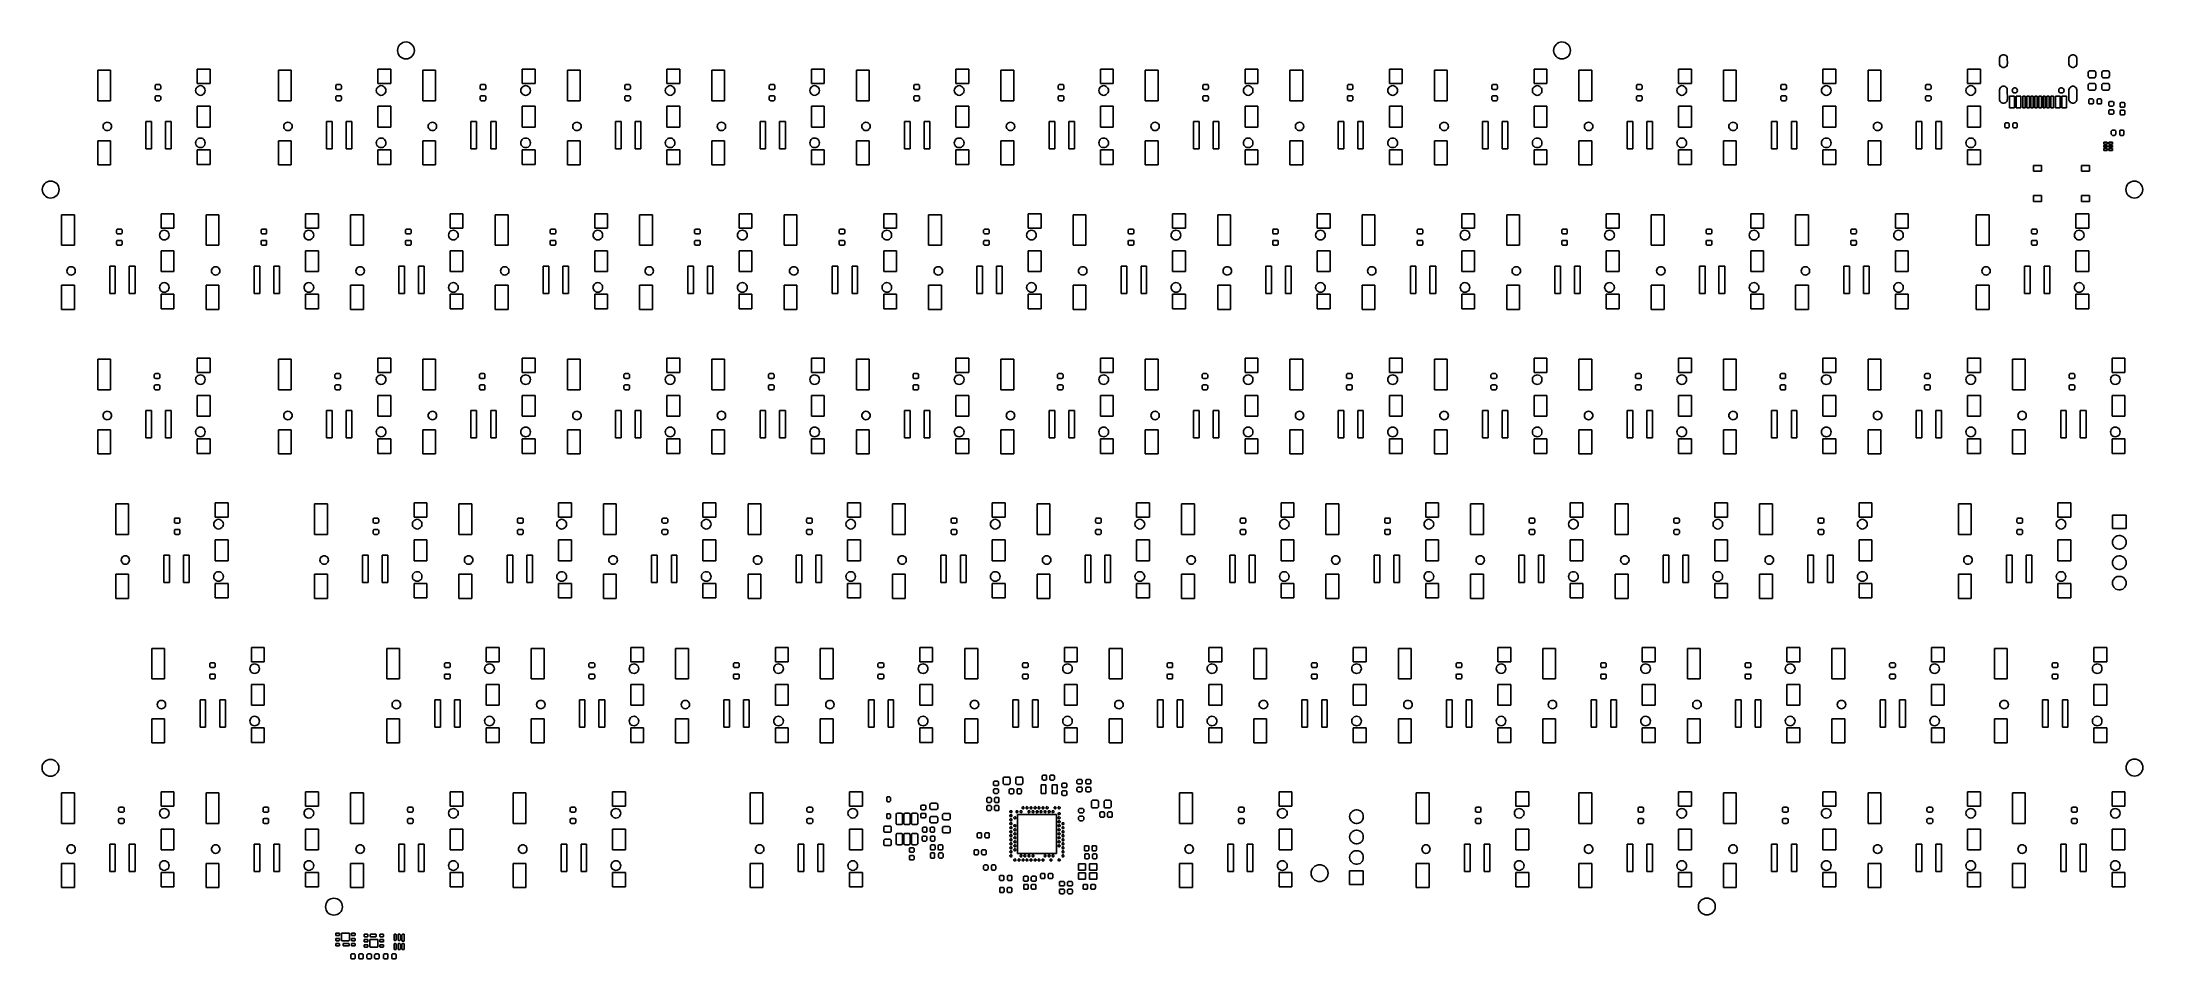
# Model space of a CAD drawing. Extents: x 0.7 to 11, y -6.1 to -1.6.
import ezdxf

# ---------------------------------------------------------------- set-up
doc = ezdxf.new("R2010")
doc.units = 0
doc.header["$MEASUREMENT"] = 0
doc.layers.add('BLACK', color=7, linetype='CONTINUOUS')

msp = doc.modelspace()

# ---------------------------------------------------------------- linework, layer by layer
at = {"layer": 'BLACK', "linetype": 'CONTINUOUS'}
for p, q in [((2.427, -1.652), (2.428, -1.644)), ((2.428, -1.644), (2.43, -1.636)), ((2.43, -1.636), (2.434, -1.629)), ((2.434, -1.629), (2.439, -1.622)), ((2.439, -1.622), (2.446, -1.617)), ((2.446, -1.617), (2.453, -1.613)), ((2.453, -1.613), (2.46, -1.611)), ((2.46, -1.611), (2.469, -1.61)), ((2.469, -1.61), (2.477, -1.611)), ((2.477, -1.611), (2.484, -1.613)), ((2.484, -1.613), (2.491, -1.617)), ((2.491, -1.617), (2.498, -1.622)), ((2.498, -1.622), (2.503, -1.629)), ((2.503, -1.629), (2.507, -1.636)), ((2.507, -1.636), (2.509, -1.644)), ((2.509, -1.644), (2.51, -1.652)), ((8.096, -1.652), (8.097, -1.644)), ((8.097, -1.644), (8.099, -1.636)), ((8.099, -1.636), (8.103, -1.629)), ((8.103, -1.629), (8.108, -1.622)), ((8.108, -1.622), (8.114, -1.617)), ((8.114, -1.617), (8.122, -1.613)), ((8.122, -1.613), (8.129, -1.611)), ((8.129, -1.611), (8.137, -1.61)), ((8.137, -1.61), (8.145, -1.611)), ((8.145, -1.611), (8.153, -1.613)), ((8.153, -1.613), (8.16, -1.617)), ((8.16, -1.617), (8.167, -1.622)), ((8.167, -1.622), (8.172, -1.629)), ((8.172, -1.629), (8.176, -1.636)), ((8.176, -1.636), (8.178, -1.644)), ((8.178, -1.644), (8.179, -1.652)), ((0.957, -1.898), (0.957, -1.748)), ((0.957, -1.748), (1.02, -1.748)), ((1.02, -1.748), (1.02, -1.898)), ((1.445, -1.814), (1.445, -1.743)), ((1.445, -1.743), (1.508, -1.743)), ((1.508, -1.743), (1.508, -1.814)), ((1.843, -1.898), (1.843, -1.748)), ((1.843, -1.748), (1.906, -1.748)), ((1.906, -1.748), (1.906, -1.898)), ((2.331, -1.814), (2.331, -1.743)), ((2.331, -1.743), (2.394, -1.743)), ((2.394, -1.743), (2.394, -1.814)), ((2.428, -1.66), (2.427, -1.652)), ((2.43, -1.667), (2.428, -1.66)), ((2.434, -1.675), (2.43, -1.667)), ((2.439, -1.681), (2.434, -1.675)), ((2.446, -1.686), (2.439, -1.681)), ((2.453, -1.69), (2.446, -1.686)), ((2.46, -1.692), (2.453, -1.69)), ((2.469, -1.693), (2.46, -1.692)), ((2.477, -1.692), (2.469, -1.693)), ((2.484, -1.69), (2.477, -1.692)), ((2.491, -1.686), (2.484, -1.69)), ((2.498, -1.681), (2.491, -1.686)), ((2.503, -1.675), (2.498, -1.681)), ((2.507, -1.667), (2.503, -1.675)), ((2.509, -1.66), (2.507, -1.667)), ((2.51, -1.652), (2.509, -1.66)), ((2.551, -1.898), (2.551, -1.748)), ((2.551, -1.748), (2.614, -1.748)), ((2.614, -1.748), (2.614, -1.898)), ((3.039, -1.814), (3.039, -1.743)), ((3.039, -1.743), (3.102, -1.743)), ((3.102, -1.743), (3.102, -1.814)), ((3.26, -1.898), (3.26, -1.748)), ((3.26, -1.748), (3.323, -1.748)), ((3.323, -1.748), (3.323, -1.898)), ((3.748, -1.814), (3.748, -1.743)), ((3.748, -1.743), (3.811, -1.743)), ((3.811, -1.743), (3.811, -1.814)), ((3.969, -1.898), (3.969, -1.748)), ((3.969, -1.748), (4.031, -1.748)), ((4.031, -1.748), (4.031, -1.898)), ((4.457, -1.814), (4.457, -1.743)), ((4.457, -1.743), (4.52, -1.743)), ((4.52, -1.743), (4.52, -1.814)), ((4.677, -1.898), (4.677, -1.748)), ((4.677, -1.748), (4.74, -1.748)), ((4.74, -1.748), (4.74, -1.898)), ((5.165, -1.814), (5.165, -1.743)), ((5.165, -1.743), (5.228, -1.743)), ((5.228, -1.743), (5.228, -1.814)), ((5.386, -1.898), (5.386, -1.748)), ((5.386, -1.748), (5.449, -1.748)), ((5.449, -1.748), (5.449, -1.898)), ((5.874, -1.814), (5.874, -1.743)), ((5.874, -1.743), (5.937, -1.743)), ((5.937, -1.743), (5.937, -1.814)), ((6.094, -1.898), (6.094, -1.748)), ((6.094, -1.748), (6.157, -1.748)), ((6.157, -1.748), (6.157, -1.898)), ((6.583, -1.814), (6.583, -1.743)), ((6.583, -1.743), (6.646, -1.743)), ((6.646, -1.743), (6.646, -1.814)), ((6.803, -1.898), (6.803, -1.748)), ((6.803, -1.748), (6.866, -1.748)), ((6.866, -1.748), (6.866, -1.898)), ((7.291, -1.814), (7.291, -1.743)), ((7.291, -1.743), (7.354, -1.743)), ((7.354, -1.743), (7.354, -1.814)), ((7.512, -1.898), (7.512, -1.748)), ((7.512, -1.748), (7.575, -1.748)), ((7.575, -1.748), (7.575, -1.898)), ((8, -1.814), (8, -1.743)), ((8, -1.743), (8.063, -1.743)), ((8.063, -1.743), (8.063, -1.814)), ((8.097, -1.66), (8.096, -1.652)), ((8.099, -1.667), (8.097, -1.66)), ((8.103, -1.675), (8.099, -1.667)), ((8.108, -1.681), (8.103, -1.675)), ((8.114, -1.686), (8.108, -1.681)), ((8.122, -1.69), (8.114, -1.686)), ((8.129, -1.692), (8.122, -1.69)), ((8.137, -1.693), (8.129, -1.692)), ((8.145, -1.692), (8.137, -1.693)), ((8.153, -1.69), (8.145, -1.692)), ((8.16, -1.686), (8.153, -1.69)), ((8.167, -1.681), (8.16, -1.686)), ((8.172, -1.675), (8.167, -1.681)), ((8.176, -1.667), (8.172, -1.675)), ((8.178, -1.66), (8.176, -1.667)), ((8.179, -1.652), (8.178, -1.66)), ((8.22, -1.898), (8.22, -1.748)), ((8.22, -1.748), (8.283, -1.748)), ((8.283, -1.748), (8.283, -1.898)), ((8.709, -1.814), (8.709, -1.743)), ((8.709, -1.743), (8.772, -1.743)), ((8.772, -1.743), (8.772, -1.814)), ((8.929, -1.898), (8.929, -1.748)), ((8.929, -1.748), (8.992, -1.748)), ((8.992, -1.748), (8.992, -1.898)), ((9.417, -1.814), (9.417, -1.743)), ((9.417, -1.743), (9.48, -1.743)), ((9.48, -1.743), (9.48, -1.814)), ((9.638, -1.898), (9.638, -1.748)), ((9.638, -1.748), (9.701, -1.748)), ((9.701, -1.748), (9.701, -1.898)), ((10.126, -1.814), (10.126, -1.743)), ((10.126, -1.743), (10.189, -1.743)), ((10.189, -1.743), (10.189, -1.814)), ((10.282, -1.69), (10.284, -1.685)), ((10.282, -1.692), (10.282, -1.69)), ((10.282, -1.718), (10.282, -1.692)), ((10.284, -1.723), (10.282, -1.718)), ((10.284, -1.685), (10.286, -1.68)), ((10.286, -1.728), (10.284, -1.723)), ((10.286, -1.68), (10.29, -1.677)), ((10.29, -1.731), (10.286, -1.728)), ((10.29, -1.677), (10.294, -1.674)), ((10.294, -1.734), (10.29, -1.731)), ((10.294, -1.674), (10.299, -1.673)), ((10.299, -1.735), (10.294, -1.734)), ((10.299, -1.673), (10.305, -1.673)), ((10.305, -1.735), (10.299, -1.735)), ((10.305, -1.673), (10.31, -1.674)), ((10.31, -1.734), (10.305, -1.735)), ((10.31, -1.674), (10.314, -1.677)), ((10.314, -1.731), (10.31, -1.734)), ((10.314, -1.677), (10.318, -1.68)), ((10.318, -1.728), (10.314, -1.731)), ((10.318, -1.68), (10.32, -1.685)), ((10.32, -1.723), (10.318, -1.728)), ((10.32, -1.685), (10.321, -1.69)), ((10.321, -1.718), (10.32, -1.723)), ((10.321, -1.69), (10.322, -1.716)), ((10.322, -1.716), (10.321, -1.718)), ((10.622, -1.692), (10.623, -1.69)), ((10.623, -1.718), (10.622, -1.692)), ((10.623, -1.69), (10.624, -1.685)), ((10.624, -1.723), (10.623, -1.718)), ((10.624, -1.685), (10.627, -1.68)), ((10.627, -1.728), (10.624, -1.723)), ((10.627, -1.68), (10.63, -1.677)), ((10.63, -1.731), (10.627, -1.728)), ((10.63, -1.677), (10.635, -1.674)), ((10.635, -1.734), (10.63, -1.731)), ((10.635, -1.674), (10.64, -1.673)), ((10.64, -1.735), (10.635, -1.734)), ((10.64, -1.673), (10.645, -1.673)), ((10.645, -1.735), (10.64, -1.735)), ((10.645, -1.673), (10.65, -1.674)), ((10.65, -1.734), (10.645, -1.735)), ((10.65, -1.674), (10.654, -1.677)), ((10.654, -1.731), (10.65, -1.734)), ((10.654, -1.677), (10.658, -1.68)), ((10.658, -1.728), (10.654, -1.731)), ((10.658, -1.68), (10.66, -1.685)), ((10.66, -1.723), (10.658, -1.728)), ((10.66, -1.685), (10.662, -1.69)), ((10.662, -1.718), (10.66, -1.723)), ((10.662, -1.69), (10.662, -1.716)), ((10.662, -1.716), (10.662, -1.718)), ((10.723, -1.752), (10.726, -1.751)), ((10.726, -1.751), (10.746, -1.751)), ((10.746, -1.751), (10.75, -1.752)), ((10.79, -1.752), (10.793, -1.751)), ((10.793, -1.751), (10.813, -1.751)), ((10.813, -1.751), (10.817, -1.752)), ((1.238, -1.825), (1.239, -1.823)), ((1.238, -1.837), (1.238, -1.825)), ((1.239, -1.839), (1.238, -1.837)), ((1.239, -1.823), (1.24, -1.821)), ((1.24, -1.841), (1.239, -1.839)), ((1.24, -1.821), (1.242, -1.819)), ((1.242, -1.842), (1.24, -1.841)), ((1.242, -1.819), (1.244, -1.819)), ((1.244, -1.843), (1.242, -1.842)), ((1.244, -1.819), (1.26, -1.819)), ((1.26, -1.843), (1.244, -1.843)), ((1.26, -1.819), (1.262, -1.819)), ((1.262, -1.842), (1.26, -1.843)), ((1.262, -1.819), (1.264, -1.821)), ((1.264, -1.841), (1.262, -1.842)), ((1.264, -1.821), (1.265, -1.823)), ((1.265, -1.839), (1.264, -1.841)), ((1.265, -1.823), (1.266, -1.825)), ((1.266, -1.837), (1.265, -1.839)), ((1.266, -1.825), (1.266, -1.837)), ((1.437, -1.848), (1.438, -1.842)), ((1.438, -1.854), (1.437, -1.848)), ((1.438, -1.842), (1.44, -1.836)), ((1.44, -1.86), (1.438, -1.854)), ((1.44, -1.836), (1.444, -1.831)), ((1.444, -1.831), (1.449, -1.828)), ((1.508, -1.814), (1.445, -1.814)), ((1.449, -1.828), (1.455, -1.825)), ((1.455, -1.825), (1.461, -1.824)), ((1.461, -1.824), (1.467, -1.825)), ((1.467, -1.825), (1.472, -1.828)), ((1.472, -1.828), (1.477, -1.831)), ((1.477, -1.831), (1.481, -1.836)), ((1.481, -1.836), (1.483, -1.842)), ((1.483, -1.854), (1.481, -1.86)), ((1.483, -1.842), (1.484, -1.848)), ((1.484, -1.848), (1.483, -1.854)), ((2.124, -1.823), (2.126, -1.821)), ((2.124, -1.825), (2.124, -1.823)), ((2.124, -1.837), (2.124, -1.825)), ((2.124, -1.839), (2.124, -1.837)), ((2.126, -1.841), (2.124, -1.839)), ((2.126, -1.821), (2.128, -1.819)), ((2.128, -1.842), (2.126, -1.841)), ((2.128, -1.819), (2.13, -1.819)), ((2.13, -1.843), (2.128, -1.842)), ((2.13, -1.819), (2.146, -1.819)), ((2.146, -1.843), (2.13, -1.843)), ((2.146, -1.819), (2.148, -1.819)), ((2.148, -1.842), (2.146, -1.843)), ((2.148, -1.819), (2.15, -1.821)), ((2.15, -1.841), (2.148, -1.842)), ((2.15, -1.821), (2.151, -1.823)), ((2.151, -1.839), (2.15, -1.841)), ((2.151, -1.823), (2.152, -1.825)), ((2.152, -1.837), (2.151, -1.839)), ((2.152, -1.825), (2.152, -1.837)), ((2.323, -1.848), (2.324, -1.842)), ((2.324, -1.854), (2.323, -1.848)), ((2.324, -1.842), (2.326, -1.836)), ((2.326, -1.86), (2.324, -1.854)), ((2.326, -1.836), (2.33, -1.831)), ((2.33, -1.831), (2.335, -1.828)), ((2.394, -1.814), (2.331, -1.814)), ((2.335, -1.828), (2.34, -1.825)), ((2.34, -1.825), (2.346, -1.824)), ((2.346, -1.824), (2.353, -1.825)), ((2.353, -1.825), (2.358, -1.828)), ((2.358, -1.828), (2.363, -1.831)), ((2.363, -1.831), (2.367, -1.836)), ((2.367, -1.836), (2.369, -1.842)), ((2.369, -1.854), (2.367, -1.86)), ((2.369, -1.842), (2.37, -1.848)), ((2.37, -1.848), (2.369, -1.854)), ((2.833, -1.823), (2.834, -1.821)), ((2.833, -1.825), (2.833, -1.823)), ((2.833, -1.837), (2.833, -1.825)), ((2.833, -1.839), (2.833, -1.837)), ((2.834, -1.841), (2.833, -1.839)), ((2.834, -1.821), (2.836, -1.819)), ((2.836, -1.842), (2.834, -1.841)), ((2.836, -1.819), (2.839, -1.819)), ((2.839, -1.843), (2.836, -1.842)), ((2.839, -1.819), (2.854, -1.819)), ((2.854, -1.843), (2.839, -1.843)), ((2.854, -1.819), (2.857, -1.819)), ((2.857, -1.842), (2.854, -1.843)), ((2.857, -1.819), (2.859, -1.821)), ((2.859, -1.841), (2.857, -1.842)), ((2.859, -1.821), (2.86, -1.823)), ((2.86, -1.839), (2.859, -1.841)), ((2.86, -1.823), (2.86, -1.825)), ((2.86, -1.825), (2.86, -1.837)), ((2.86, -1.837), (2.86, -1.839)), ((3.031, -1.848), (3.032, -1.842)), ((3.032, -1.854), (3.031, -1.848)), ((3.032, -1.842), (3.035, -1.836)), ((3.035, -1.86), (3.032, -1.854)), ((3.035, -1.836), (3.038, -1.831)), ((3.038, -1.831), (3.043, -1.828)), ((3.102, -1.814), (3.039, -1.814)), ((3.043, -1.828), (3.049, -1.825)), ((3.049, -1.825), (3.055, -1.824)), ((3.055, -1.824), (3.061, -1.825)), ((3.061, -1.825), (3.067, -1.828)), ((3.067, -1.828), (3.072, -1.831)), ((3.072, -1.831), (3.076, -1.836)), ((3.076, -1.836), (3.078, -1.842)), ((3.078, -1.854), (3.076, -1.86)), ((3.078, -1.842), (3.079, -1.848)), ((3.079, -1.848), (3.078, -1.854)), ((3.541, -1.825), (3.542, -1.823)), ((3.541, -1.837), (3.541, -1.825)), ((3.542, -1.839), (3.541, -1.837)), ((3.542, -1.823), (3.543, -1.821)), ((3.543, -1.841), (3.542, -1.839)), ((3.543, -1.821), (3.545, -1.819)), ((3.545, -1.842), (3.543, -1.841)), ((3.545, -1.819), (3.547, -1.819)), ((3.547, -1.843), (3.545, -1.842)), ((3.547, -1.819), (3.563, -1.819)), ((3.563, -1.843), (3.547, -1.843)), ((3.563, -1.819), (3.565, -1.819)), ((3.565, -1.842), (3.563, -1.843)), ((3.565, -1.819), (3.567, -1.821)), ((3.567, -1.841), (3.565, -1.842)), ((3.567, -1.821), (3.568, -1.823)), ((3.568, -1.839), (3.567, -1.841)), ((3.568, -1.823), (3.569, -1.825)), ((3.569, -1.837), (3.568, -1.839)), ((3.569, -1.825), (3.569, -1.837)), ((3.74, -1.848), (3.741, -1.842)), ((3.741, -1.854), (3.74, -1.848)), ((3.741, -1.842), (3.743, -1.836)), ((3.743, -1.86), (3.741, -1.854)), ((3.743, -1.836), (3.747, -1.831)), ((3.747, -1.831), (3.752, -1.828)), ((3.811, -1.814), (3.748, -1.814)), ((3.752, -1.828), (3.758, -1.825)), ((3.758, -1.825), (3.764, -1.824)), ((3.764, -1.824), (3.77, -1.825)), ((3.77, -1.825), (3.776, -1.828)), ((3.776, -1.828), (3.78, -1.831)), ((3.78, -1.831), (3.784, -1.836)), ((3.784, -1.836), (3.787, -1.842)), ((3.787, -1.854), (3.784, -1.86)), ((3.787, -1.842), (3.787, -1.848)), ((3.787, -1.848), (3.787, -1.854)), ((4.25, -1.823), (4.252, -1.821)), ((4.25, -1.825), (4.25, -1.823)), ((4.25, -1.837), (4.25, -1.825)), ((4.25, -1.839), (4.25, -1.837)), ((4.252, -1.841), (4.25, -1.839)), ((4.252, -1.821), (4.254, -1.819)), ((4.254, -1.842), (4.252, -1.841)), ((4.254, -1.819), (4.256, -1.819)), ((4.256, -1.843), (4.254, -1.842)), ((4.256, -1.819), (4.272, -1.819)), ((4.272, -1.843), (4.256, -1.843)), ((4.272, -1.819), (4.274, -1.819)), ((4.274, -1.842), (4.272, -1.843)), ((4.274, -1.819), (4.276, -1.821)), ((4.276, -1.841), (4.274, -1.842)), ((4.276, -1.821), (4.277, -1.823)), ((4.277, -1.839), (4.276, -1.841)), ((4.277, -1.823), (4.278, -1.825)), ((4.278, -1.837), (4.277, -1.839)), ((4.278, -1.825), (4.278, -1.837)), ((4.449, -1.848), (4.45, -1.842)), ((4.45, -1.854), (4.449, -1.848)), ((4.45, -1.842), (4.452, -1.836)), ((4.452, -1.86), (4.45, -1.854)), ((4.452, -1.836), (4.456, -1.831)), ((4.456, -1.831), (4.461, -1.828)), ((4.52, -1.814), (4.457, -1.814)), ((4.461, -1.828), (4.466, -1.825)), ((4.466, -1.825), (4.472, -1.824)), ((4.472, -1.824), (4.479, -1.825)), ((4.479, -1.825), (4.484, -1.828)), ((4.484, -1.828), (4.489, -1.831)), ((4.489, -1.831), (4.493, -1.836)), ((4.493, -1.836), (4.495, -1.842)), ((4.495, -1.854), (4.493, -1.86)), ((4.495, -1.842), (4.496, -1.848)), ((4.496, -1.848), (4.495, -1.854)), ((4.959, -1.823), (4.96, -1.821)), ((4.959, -1.825), (4.959, -1.823)), ((4.959, -1.837), (4.959, -1.825)), ((4.959, -1.839), (4.959, -1.837)), ((4.96, -1.841), (4.959, -1.839)), ((4.96, -1.821), (4.962, -1.819)), ((4.962, -1.842), (4.96, -1.841)), ((4.962, -1.819), (4.965, -1.819)), ((4.965, -1.843), (4.962, -1.842)), ((4.965, -1.819), (4.98, -1.819)), ((4.98, -1.843), (4.965, -1.843)), ((4.98, -1.819), (4.983, -1.819)), ((4.983, -1.842), (4.98, -1.843)), ((4.983, -1.819), (4.984, -1.821)), ((4.984, -1.841), (4.983, -1.842)), ((4.984, -1.821), (4.986, -1.823)), ((4.986, -1.839), (4.984, -1.841)), ((4.986, -1.823), (4.986, -1.825)), ((4.986, -1.825), (4.986, -1.837)), ((4.986, -1.837), (4.986, -1.839)), ((5.157, -1.848), (5.158, -1.842)), ((5.158, -1.854), (5.157, -1.848)), ((5.158, -1.842), (5.161, -1.836)), ((5.161, -1.86), (5.158, -1.854)), ((5.161, -1.836), (5.164, -1.831)), ((5.164, -1.831), (5.169, -1.828)), ((5.228, -1.814), (5.165, -1.814)), ((5.169, -1.828), (5.175, -1.825)), ((5.175, -1.825), (5.181, -1.824)), ((5.181, -1.824), (5.187, -1.825)), ((5.187, -1.825), (5.193, -1.828)), ((5.193, -1.828), (5.198, -1.831)), ((5.198, -1.831), (5.202, -1.836)), ((5.202, -1.836), (5.204, -1.842)), ((5.204, -1.854), (5.202, -1.86)), ((5.204, -1.842), (5.205, -1.848)), ((5.205, -1.848), (5.204, -1.854)), ((5.667, -1.825), (5.668, -1.823)), ((5.667, -1.837), (5.667, -1.825)), ((5.668, -1.839), (5.667, -1.837)), ((5.668, -1.823), (5.669, -1.821)), ((5.669, -1.841), (5.668, -1.839)), ((5.669, -1.821), (5.671, -1.819)), ((5.671, -1.842), (5.669, -1.841)), ((5.671, -1.819), (5.673, -1.819)), ((5.673, -1.843), (5.671, -1.842)), ((5.673, -1.819), (5.689, -1.819)), ((5.689, -1.843), (5.673, -1.843)), ((5.689, -1.819), (5.691, -1.819)), ((5.691, -1.842), (5.689, -1.843)), ((5.691, -1.819), (5.693, -1.821)), ((5.693, -1.841), (5.691, -1.842)), ((5.693, -1.821), (5.694, -1.823)), ((5.694, -1.839), (5.693, -1.841)), ((5.694, -1.823), (5.695, -1.825)), ((5.695, -1.837), (5.694, -1.839)), ((5.695, -1.825), (5.695, -1.837)), ((5.866, -1.848), (5.867, -1.842)), ((5.867, -1.854), (5.866, -1.848)), ((5.867, -1.842), (5.869, -1.836)), ((5.869, -1.86), (5.867, -1.854)), ((5.869, -1.836), (5.873, -1.831)), ((5.873, -1.831), (5.878, -1.828)), ((5.937, -1.814), (5.874, -1.814)), ((5.878, -1.828), (5.884, -1.825)), ((5.884, -1.825), (5.89, -1.824)), ((5.89, -1.824), (5.896, -1.825)), ((5.896, -1.825), (5.902, -1.828)), ((5.902, -1.828), (5.906, -1.831)), ((5.906, -1.831), (5.91, -1.836)), ((5.91, -1.836), (5.913, -1.842)), ((5.913, -1.854), (5.91, -1.86)), ((5.913, -1.842), (5.913, -1.848)), ((5.913, -1.848), (5.913, -1.854)), ((6.376, -1.823), (6.378, -1.821)), ((6.376, -1.825), (6.376, -1.823)), ((6.376, -1.837), (6.376, -1.825)), ((6.376, -1.839), (6.376, -1.837)), ((6.378, -1.841), (6.376, -1.839)), ((6.378, -1.821), (6.38, -1.819)), ((6.38, -1.842), (6.378, -1.841)), ((6.38, -1.819), (6.382, -1.819)), ((6.382, -1.843), (6.38, -1.842)), ((6.382, -1.819), (6.398, -1.819)), ((6.398, -1.843), (6.382, -1.843)), ((6.398, -1.819), (6.4, -1.819)), ((6.4, -1.842), (6.398, -1.843)), ((6.4, -1.819), (6.402, -1.821)), ((6.402, -1.841), (6.4, -1.842)), ((6.402, -1.821), (6.403, -1.823)), ((6.403, -1.839), (6.402, -1.841)), ((6.403, -1.823), (6.404, -1.825)), ((6.404, -1.837), (6.403, -1.839)), ((6.404, -1.825), (6.404, -1.837)), ((6.575, -1.848), (6.576, -1.842)), ((6.576, -1.854), (6.575, -1.848)), ((6.576, -1.842), (6.578, -1.836)), ((6.578, -1.86), (6.576, -1.854)), ((6.578, -1.836), (6.582, -1.831)), ((6.582, -1.831), (6.587, -1.828)), ((6.646, -1.814), (6.583, -1.814)), ((6.587, -1.828), (6.592, -1.825)), ((6.592, -1.825), (6.598, -1.824)), ((6.598, -1.824), (6.605, -1.825)), ((6.605, -1.825), (6.61, -1.828)), ((6.61, -1.828), (6.615, -1.831)), ((6.615, -1.831), (6.619, -1.836)), ((6.619, -1.836), (6.621, -1.842)), ((6.621, -1.854), (6.619, -1.86)), ((6.621, -1.842), (6.622, -1.848)), ((6.622, -1.848), (6.621, -1.854)), ((7.085, -1.823), (7.086, -1.821)), ((7.085, -1.825), (7.085, -1.823)), ((7.085, -1.837), (7.085, -1.825)), ((7.085, -1.839), (7.085, -1.837)), ((7.086, -1.841), (7.085, -1.839)), ((7.086, -1.821), (7.088, -1.819)), ((7.088, -1.842), (7.086, -1.841)), ((7.088, -1.819), (7.091, -1.819)), ((7.091, -1.843), (7.088, -1.842)), ((7.091, -1.819), (7.106, -1.819)), ((7.106, -1.843), (7.091, -1.843)), ((7.106, -1.819), (7.109, -1.819)), ((7.109, -1.842), (7.106, -1.843)), ((7.109, -1.819), (7.11, -1.821)), ((7.11, -1.841), (7.109, -1.842)), ((7.11, -1.821), (7.112, -1.823)), ((7.112, -1.839), (7.11, -1.841)), ((7.112, -1.823), (7.112, -1.825)), ((7.112, -1.825), (7.112, -1.837)), ((7.112, -1.837), (7.112, -1.839)), ((7.283, -1.848), (7.284, -1.842)), ((7.284, -1.854), (7.283, -1.848)), ((7.284, -1.842), (7.287, -1.836)), ((7.287, -1.86), (7.284, -1.854)), ((7.287, -1.836), (7.29, -1.831)), ((7.29, -1.831), (7.295, -1.828)), ((7.354, -1.814), (7.291, -1.814)), ((7.295, -1.828), (7.301, -1.825)), ((7.301, -1.825), (7.307, -1.824)), ((7.307, -1.824), (7.313, -1.825)), ((7.313, -1.825), (7.319, -1.828)), ((7.319, -1.828), (7.324, -1.831)), ((7.324, -1.831), (7.328, -1.836)), ((7.328, -1.836), (7.33, -1.842)), ((7.33, -1.854), (7.328, -1.86)), ((7.33, -1.842), (7.331, -1.848)), ((7.331, -1.848), (7.33, -1.854)), ((7.793, -1.825), (7.794, -1.823)), ((7.793, -1.837), (7.793, -1.825)), ((7.794, -1.839), (7.793, -1.837)), ((7.794, -1.823), (7.795, -1.821)), ((7.795, -1.841), (7.794, -1.839)), ((7.795, -1.821), (7.797, -1.819)), ((7.797, -1.842), (7.795, -1.841)), ((7.797, -1.819), (7.799, -1.819)), ((7.799, -1.843), (7.797, -1.842)), ((7.799, -1.819), (7.815, -1.819)), ((7.815, -1.843), (7.799, -1.843)), ((7.815, -1.819), (7.817, -1.819)), ((7.817, -1.842), (7.815, -1.843)), ((7.817, -1.819), (7.819, -1.821)), ((7.819, -1.841), (7.817, -1.842)), ((7.819, -1.821), (7.82, -1.823)), ((7.82, -1.839), (7.819, -1.841)), ((7.82, -1.823), (7.821, -1.825)), ((7.821, -1.837), (7.82, -1.839)), ((7.821, -1.825), (7.821, -1.837)), ((7.992, -1.848), (7.993, -1.842)), ((7.993, -1.854), (7.992, -1.848)), ((7.993, -1.842), (7.995, -1.836)), ((7.995, -1.86), (7.993, -1.854)), ((7.995, -1.836), (7.999, -1.831)), ((7.999, -1.831), (8.004, -1.828)), ((8.063, -1.814), (8, -1.814)), ((8.004, -1.828), (8.01, -1.825)), ((8.01, -1.825), (8.016, -1.824)), ((8.016, -1.824), (8.022, -1.825)), ((8.022, -1.825), (8.028, -1.828)), ((8.028, -1.828), (8.032, -1.831)), ((8.032, -1.831), (8.036, -1.836)), ((8.036, -1.836), (8.039, -1.842)), ((8.039, -1.854), (8.036, -1.86)), ((8.039, -1.842), (8.039, -1.848)), ((8.039, -1.848), (8.039, -1.854)), ((8.502, -1.823), (8.504, -1.821)), ((8.502, -1.825), (8.502, -1.823)), ((8.502, -1.837), (8.502, -1.825)), ((8.502, -1.839), (8.502, -1.837)), ((8.504, -1.841), (8.502, -1.839)), ((8.504, -1.821), (8.506, -1.819)), ((8.506, -1.842), (8.504, -1.841)), ((8.506, -1.819), (8.508, -1.819)), ((8.508, -1.843), (8.506, -1.842)), ((8.508, -1.819), (8.524, -1.819)), ((8.524, -1.843), (8.508, -1.843)), ((8.524, -1.819), (8.526, -1.819)), ((8.526, -1.842), (8.524, -1.843)), ((8.526, -1.819), (8.528, -1.821)), ((8.528, -1.841), (8.526, -1.842)), ((8.528, -1.821), (8.529, -1.823)), ((8.529, -1.839), (8.528, -1.841)), ((8.529, -1.823), (8.53, -1.825)), ((8.53, -1.837), (8.529, -1.839)), ((8.53, -1.825), (8.53, -1.837)), ((8.701, -1.848), (8.702, -1.842)), ((8.702, -1.854), (8.701, -1.848)), ((8.702, -1.842), (8.704, -1.836)), ((8.704, -1.86), (8.702, -1.854)), ((8.704, -1.836), (8.708, -1.831)), ((8.708, -1.831), (8.713, -1.828)), ((8.772, -1.814), (8.709, -1.814)), ((8.713, -1.828), (8.718, -1.825)), ((8.718, -1.825), (8.724, -1.824)), ((8.724, -1.824), (8.731, -1.825)), ((8.731, -1.825), (8.736, -1.828)), ((8.736, -1.828), (8.741, -1.831)), ((8.741, -1.831), (8.745, -1.836)), ((8.745, -1.836), (8.747, -1.842)), ((8.747, -1.854), (8.745, -1.86)), ((8.747, -1.842), (8.748, -1.848)), ((8.748, -1.848), (8.747, -1.854)), ((9.211, -1.823), (9.212, -1.821)), ((9.211, -1.825), (9.211, -1.823)), ((9.211, -1.837), (9.211, -1.825)), ((9.211, -1.839), (9.211, -1.837)), ((9.212, -1.841), (9.211, -1.839)), ((9.212, -1.821), (9.214, -1.819)), ((9.214, -1.842), (9.212, -1.841)), ((9.214, -1.819), (9.217, -1.819)), ((9.217, -1.843), (9.214, -1.842)), ((9.217, -1.819), (9.232, -1.819)), ((9.232, -1.843), (9.217, -1.843)), ((9.232, -1.819), (9.235, -1.819)), ((9.235, -1.842), (9.232, -1.843)), ((9.235, -1.819), (9.236, -1.821)), ((9.236, -1.841), (9.235, -1.842)), ((9.236, -1.821), (9.238, -1.823)), ((9.238, -1.839), (9.236, -1.841)), ((9.238, -1.823), (9.238, -1.825)), ((9.238, -1.825), (9.238, -1.837)), ((9.238, -1.837), (9.238, -1.839)), ((9.409, -1.848), (9.41, -1.842)), ((9.41, -1.854), (9.409, -1.848)), ((9.41, -1.842), (9.413, -1.836)), ((9.413, -1.86), (9.41, -1.854)), ((9.413, -1.836), (9.416, -1.831)), ((9.416, -1.831), (9.421, -1.828)), ((9.48, -1.814), (9.417, -1.814)), ((9.421, -1.828), (9.427, -1.825)), ((9.427, -1.825), (9.433, -1.824)), ((9.433, -1.824), (9.439, -1.825)), ((9.439, -1.825), (9.445, -1.828)), ((9.445, -1.828), (9.45, -1.831)), ((9.45, -1.831), (9.454, -1.836)), ((9.454, -1.836), (9.456, -1.842)), ((9.456, -1.854), (9.454, -1.86)), ((9.456, -1.842), (9.457, -1.848)), ((9.457, -1.848), (9.456, -1.854)), ((9.919, -1.825), (9.92, -1.823)), ((9.919, -1.837), (9.919, -1.825)), ((9.92, -1.839), (9.919, -1.837)), ((9.92, -1.823), (9.921, -1.821)), ((9.921, -1.841), (9.92, -1.839)), ((9.921, -1.821), (9.923, -1.819)), ((9.923, -1.842), (9.921, -1.841)), ((9.923, -1.819), (9.925, -1.819)), ((9.925, -1.843), (9.923, -1.842)), ((9.925, -1.819), (9.941, -1.819)), ((9.941, -1.843), (9.925, -1.843)), ((9.941, -1.819), (9.943, -1.819)), ((9.943, -1.842), (9.941, -1.843)), ((9.943, -1.819), (9.945, -1.821)), ((9.945, -1.841), (9.943, -1.842)), ((9.945, -1.821), (9.946, -1.823)), ((9.946, -1.839), (9.945, -1.841)), ((9.946, -1.823), (9.947, -1.825)), ((9.947, -1.837), (9.946, -1.839)), ((9.947, -1.825), (9.947, -1.837)), ((10.118, -1.848), (10.119, -1.842)), ((10.119, -1.854), (10.118, -1.848)), ((10.119, -1.842), (10.121, -1.836)), ((10.121, -1.86), (10.119, -1.854)), ((10.121, -1.836), (10.125, -1.831)), ((10.125, -1.831), (10.13, -1.828)), ((10.189, -1.814), (10.126, -1.814)), ((10.13, -1.828), (10.136, -1.825)), ((10.136, -1.825), (10.142, -1.824)), ((10.142, -1.824), (10.148, -1.825)), ((10.148, -1.825), (10.154, -1.828)), ((10.154, -1.828), (10.158, -1.831)), ((10.158, -1.831), (10.162, -1.836)), ((10.162, -1.836), (10.165, -1.842)), ((10.165, -1.854), (10.162, -1.86)), ((10.165, -1.842), (10.165, -1.848)), ((10.165, -1.848), (10.165, -1.854)), ((10.282, -1.844), (10.284, -1.839)), ((10.282, -1.847), (10.282, -1.844)), ((10.282, -1.893), (10.282, -1.847)), ((10.284, -1.839), (10.286, -1.835)), ((10.286, -1.835), (10.29, -1.831)), ((10.29, -1.831), (10.294, -1.829)), ((10.294, -1.829), (10.299, -1.827)), ((10.299, -1.827), (10.305, -1.827)), ((10.305, -1.827), (10.31, -1.829)), ((10.31, -1.829), (10.314, -1.831)), ((10.314, -1.831), (10.318, -1.835)), ((10.318, -1.835), (10.32, -1.839)), ((10.32, -1.839), (10.321, -1.844)), ((10.321, -1.844), (10.322, -1.89)), ((10.345, -1.848), (10.346, -1.843)), ((10.346, -1.852), (10.345, -1.848)), ((10.346, -1.843), (10.348, -1.839)), ((10.348, -1.856), (10.346, -1.852)), ((10.348, -1.839), (10.352, -1.837)), ((10.352, -1.837), (10.356, -1.835)), ((10.356, -1.835), (10.36, -1.835)), ((10.36, -1.835), (10.365, -1.837)), ((10.365, -1.837), (10.368, -1.839)), ((10.368, -1.839), (10.37, -1.843)), ((10.37, -1.852), (10.368, -1.856)), ((10.37, -1.843), (10.371, -1.848)), ((10.371, -1.848), (10.37, -1.852)), ((10.573, -1.848), (10.574, -1.843)), ((10.574, -1.852), (10.573, -1.848)), ((10.574, -1.843), (10.576, -1.839)), ((10.576, -1.856), (10.574, -1.852)), ((10.576, -1.839), (10.579, -1.837)), ((10.579, -1.837), (10.584, -1.835)), ((10.584, -1.835), (10.588, -1.835)), ((10.588, -1.835), (10.592, -1.837)), ((10.592, -1.837), (10.596, -1.839)), ((10.596, -1.839), (10.598, -1.843)), ((10.598, -1.852), (10.596, -1.856)), ((10.598, -1.843), (10.599, -1.848)), ((10.599, -1.848), (10.598, -1.852)), ((10.622, -1.847), (10.623, -1.844)), ((10.623, -1.893), (10.622, -1.847)), ((10.623, -1.844), (10.624, -1.839)), ((10.624, -1.839), (10.627, -1.835)), ((10.627, -1.835), (10.63, -1.831)), ((10.63, -1.831), (10.635, -1.829)), ((10.635, -1.829), (10.64, -1.827)), ((10.64, -1.827), (10.645, -1.827)), ((10.645, -1.827), (10.65, -1.829)), ((10.65, -1.829), (10.654, -1.831)), ((10.654, -1.831), (10.658, -1.835)), ((10.658, -1.835), (10.66, -1.839)), ((10.66, -1.839), (10.662, -1.844)), ((10.662, -1.844), (10.662, -1.89)), ((10.718, -1.756), (10.72, -1.754)), ((10.718, -1.76), (10.718, -1.756)), ((10.718, -1.777), (10.718, -1.76)), ((10.718, -1.78), (10.718, -1.777)), ((10.72, -1.783), (10.718, -1.78)), ((10.718, -1.818), (10.72, -1.816)), ((10.718, -1.822), (10.718, -1.818)), ((10.718, -1.839), (10.718, -1.822)), ((10.718, -1.842), (10.718, -1.839)), ((10.72, -1.845), (10.718, -1.842)), ((10.72, -1.754), (10.723, -1.752)), ((10.723, -1.785), (10.72, -1.783)), ((10.72, -1.816), (10.723, -1.814)), ((10.723, -1.847), (10.72, -1.845)), ((10.726, -1.785), (10.723, -1.785)), ((10.723, -1.814), (10.726, -1.813)), ((10.726, -1.847), (10.723, -1.847)), ((10.746, -1.785), (10.726, -1.785)), ((10.726, -1.813), (10.746, -1.813)), ((10.746, -1.847), (10.726, -1.847)), ((10.75, -1.785), (10.746, -1.785)), ((10.746, -1.813), (10.75, -1.814)), ((10.75, -1.847), (10.746, -1.847)), ((10.75, -1.752), (10.752, -1.754)), ((10.752, -1.783), (10.75, -1.785)), ((10.75, -1.814), (10.752, -1.816)), ((10.752, -1.845), (10.75, -1.847)), ((10.752, -1.754), (10.754, -1.756)), ((10.754, -1.78), (10.752, -1.783)), ((10.752, -1.816), (10.754, -1.818)), ((10.754, -1.842), (10.752, -1.845)), ((10.754, -1.756), (10.755, -1.76)), ((10.755, -1.777), (10.754, -1.78)), ((10.754, -1.818), (10.755, -1.822)), ((10.755, -1.839), (10.754, -1.842)), ((10.755, -1.76), (10.755, -1.777)), ((10.755, -1.822), (10.755, -1.839)), ((10.784, -1.76), (10.785, -1.756)), ((10.784, -1.777), (10.784, -1.76)), ((10.785, -1.78), (10.784, -1.777)), ((10.784, -1.822), (10.785, -1.818)), ((10.784, -1.839), (10.784, -1.822)), ((10.785, -1.842), (10.784, -1.839)), ((10.785, -1.756), (10.787, -1.754)), ((10.787, -1.783), (10.785, -1.78)), ((10.785, -1.818), (10.787, -1.816)), ((10.787, -1.845), (10.785, -1.842)), ((10.787, -1.754), (10.79, -1.752)), ((10.79, -1.785), (10.787, -1.783)), ((10.787, -1.816), (10.79, -1.814)), ((10.79, -1.847), (10.787, -1.845)), ((10.793, -1.785), (10.79, -1.785)), ((10.79, -1.814), (10.793, -1.813)), ((10.793, -1.847), (10.79, -1.847)), ((10.813, -1.785), (10.793, -1.785)), ((10.793, -1.813), (10.813, -1.813)), ((10.813, -1.847), (10.793, -1.847)), ((10.817, -1.785), (10.813, -1.785)), ((10.813, -1.813), (10.817, -1.814)), ((10.817, -1.847), (10.813, -1.847)), ((10.817, -1.752), (10.819, -1.754)), ((10.819, -1.783), (10.817, -1.785)), ((10.817, -1.814), (10.819, -1.816)), ((10.819, -1.845), (10.817, -1.847)), ((10.819, -1.754), (10.821, -1.756)), ((10.821, -1.78), (10.819, -1.783)), ((10.819, -1.816), (10.821, -1.818)), ((10.821, -1.842), (10.819, -1.845)), ((10.821, -1.756), (10.822, -1.76)), ((10.822, -1.777), (10.821, -1.78)), ((10.821, -1.818), (10.822, -1.822)), ((10.822, -1.839), (10.821, -1.842)), ((10.822, -1.76), (10.822, -1.777)), ((10.822, -1.822), (10.822, -1.839)), ((1.02, -1.898), (0.957, -1.898)), ((1.238, -1.88), (1.239, -1.878)), ((1.238, -1.892), (1.238, -1.88)), ((1.239, -1.894), (1.238, -1.892)), ((1.239, -1.878), (1.24, -1.876)), ((1.24, -1.896), (1.239, -1.894)), ((1.24, -1.876), (1.242, -1.874)), ((1.242, -1.897), (1.24, -1.896)), ((1.242, -1.874), (1.244, -1.874)), ((1.244, -1.898), (1.242, -1.897)), ((1.244, -1.874), (1.26, -1.874)), ((1.26, -1.898), (1.244, -1.898)), ((1.26, -1.874), (1.262, -1.874)), ((1.262, -1.897), (1.26, -1.898)), ((1.262, -1.874), (1.264, -1.876)), ((1.264, -1.896), (1.262, -1.897)), ((1.264, -1.876), (1.265, -1.878)), ((1.265, -1.894), (1.264, -1.896)), ((1.265, -1.878), (1.266, -1.88)), ((1.266, -1.892), (1.265, -1.894)), ((1.266, -1.88), (1.266, -1.892)), ((1.444, -1.865), (1.44, -1.86)), ((1.449, -1.868), (1.444, -1.865)), ((1.445, -2.028), (1.445, -1.925)), ((1.445, -1.925), (1.508, -1.925)), ((1.455, -1.871), (1.449, -1.868)), ((1.461, -1.872), (1.455, -1.871)), ((1.467, -1.871), (1.461, -1.872)), ((1.472, -1.868), (1.467, -1.871)), ((1.477, -1.865), (1.472, -1.868)), ((1.481, -1.86), (1.477, -1.865)), ((1.508, -1.925), (1.508, -2.028)), ((1.906, -1.898), (1.843, -1.898)), ((2.124, -1.878), (2.126, -1.876)), ((2.124, -1.88), (2.124, -1.878)), ((2.124, -1.892), (2.124, -1.88)), ((2.124, -1.894), (2.124, -1.892)), ((2.126, -1.896), (2.124, -1.894)), ((2.126, -1.876), (2.128, -1.874)), ((2.128, -1.897), (2.126, -1.896)), ((2.128, -1.874), (2.13, -1.874)), ((2.13, -1.898), (2.128, -1.897)), ((2.13, -1.874), (2.146, -1.874)), ((2.146, -1.898), (2.13, -1.898)), ((2.146, -1.874), (2.148, -1.874)), ((2.148, -1.897), (2.146, -1.898)), ((2.148, -1.874), (2.15, -1.876)), ((2.15, -1.896), (2.148, -1.897)), ((2.15, -1.876), (2.151, -1.878)), ((2.151, -1.894), (2.15, -1.896)), ((2.151, -1.878), (2.152, -1.88)), ((2.152, -1.892), (2.151, -1.894)), ((2.152, -1.88), (2.152, -1.892)), ((2.33, -1.865), (2.326, -1.86)), ((2.335, -1.868), (2.33, -1.865)), ((2.331, -2.028), (2.331, -1.925)), ((2.331, -1.925), (2.394, -1.925)), ((2.34, -1.871), (2.335, -1.868)), ((2.346, -1.872), (2.34, -1.871)), ((2.353, -1.871), (2.346, -1.872)), ((2.358, -1.868), (2.353, -1.871)), ((2.363, -1.865), (2.358, -1.868)), ((2.367, -1.86), (2.363, -1.865)), ((2.394, -1.925), (2.394, -2.028)), ((2.614, -1.898), (2.551, -1.898)), ((2.833, -1.878), (2.834, -1.876)), ((2.833, -1.88), (2.833, -1.878)), ((2.833, -1.892), (2.833, -1.88)), ((2.833, -1.894), (2.833, -1.892)), ((2.834, -1.896), (2.833, -1.894)), ((2.834, -1.876), (2.836, -1.874)), ((2.836, -1.897), (2.834, -1.896)), ((2.836, -1.874), (2.839, -1.874)), ((2.839, -1.898), (2.836, -1.897)), ((2.839, -1.874), (2.854, -1.874)), ((2.854, -1.898), (2.839, -1.898)), ((2.854, -1.874), (2.857, -1.874)), ((2.857, -1.897), (2.854, -1.898)), ((2.857, -1.874), (2.859, -1.876)), ((2.859, -1.896), (2.857, -1.897)), ((2.859, -1.876), (2.86, -1.878)), ((2.86, -1.894), (2.859, -1.896)), ((2.86, -1.878), (2.86, -1.88)), ((2.86, -1.88), (2.86, -1.892)), ((2.86, -1.892), (2.86, -1.894)), ((3.038, -1.865), (3.035, -1.86)), ((3.043, -1.868), (3.038, -1.865)), ((3.039, -2.028), (3.039, -1.925)), ((3.039, -1.925), (3.102, -1.925)), ((3.049, -1.871), (3.043, -1.868)), ((3.055, -1.872), (3.049, -1.871)), ((3.061, -1.871), (3.055, -1.872)), ((3.067, -1.868), (3.061, -1.871)), ((3.072, -1.865), (3.067, -1.868)), ((3.076, -1.86), (3.072, -1.865)), ((3.102, -1.925), (3.102, -2.028)), ((3.323, -1.898), (3.26, -1.898)), ((3.541, -1.88), (3.542, -1.878)), ((3.541, -1.892), (3.541, -1.88)), ((3.542, -1.894), (3.541, -1.892)), ((3.542, -1.878), (3.543, -1.876)), ((3.543, -1.896), (3.542, -1.894)), ((3.543, -1.876), (3.545, -1.874)), ((3.545, -1.897), (3.543, -1.896)), ((3.545, -1.874), (3.547, -1.874)), ((3.547, -1.898), (3.545, -1.897)), ((3.547, -1.874), (3.563, -1.874)), ((3.563, -1.898), (3.547, -1.898)), ((3.563, -1.874), (3.565, -1.874)), ((3.565, -1.897), (3.563, -1.898)), ((3.565, -1.874), (3.567, -1.876)), ((3.567, -1.896), (3.565, -1.897)), ((3.567, -1.876), (3.568, -1.878)), ((3.568, -1.894), (3.567, -1.896)), ((3.568, -1.878), (3.569, -1.88)), ((3.569, -1.892), (3.568, -1.894)), ((3.569, -1.88), (3.569, -1.892)), ((3.747, -1.865), (3.743, -1.86)), ((3.752, -1.868), (3.747, -1.865)), ((3.748, -2.028), (3.748, -1.925)), ((3.748, -1.925), (3.811, -1.925)), ((3.758, -1.871), (3.752, -1.868)), ((3.764, -1.872), (3.758, -1.871)), ((3.77, -1.871), (3.764, -1.872)), ((3.776, -1.868), (3.77, -1.871)), ((3.78, -1.865), (3.776, -1.868)), ((3.784, -1.86), (3.78, -1.865)), ((3.811, -1.925), (3.811, -2.028)), ((4.031, -1.898), (3.969, -1.898)), ((4.25, -1.878), (4.252, -1.876)), ((4.25, -1.88), (4.25, -1.878)), ((4.25, -1.892), (4.25, -1.88)), ((4.25, -1.894), (4.25, -1.892)), ((4.252, -1.896), (4.25, -1.894)), ((4.252, -1.876), (4.254, -1.874)), ((4.254, -1.897), (4.252, -1.896)), ((4.254, -1.874), (4.256, -1.874)), ((4.256, -1.898), (4.254, -1.897)), ((4.256, -1.874), (4.272, -1.874)), ((4.272, -1.898), (4.256, -1.898)), ((4.272, -1.874), (4.274, -1.874)), ((4.274, -1.897), (4.272, -1.898)), ((4.274, -1.874), (4.276, -1.876)), ((4.276, -1.896), (4.274, -1.897)), ((4.276, -1.876), (4.277, -1.878)), ((4.277, -1.894), (4.276, -1.896)), ((4.277, -1.878), (4.278, -1.88)), ((4.278, -1.892), (4.277, -1.894)), ((4.278, -1.88), (4.278, -1.892)), ((4.456, -1.865), (4.452, -1.86)), ((4.461, -1.868), (4.456, -1.865)), ((4.457, -2.028), (4.457, -1.925)), ((4.457, -1.925), (4.52, -1.925)), ((4.466, -1.871), (4.461, -1.868)), ((4.472, -1.872), (4.466, -1.871)), ((4.479, -1.871), (4.472, -1.872)), ((4.484, -1.868), (4.479, -1.871)), ((4.489, -1.865), (4.484, -1.868)), ((4.493, -1.86), (4.489, -1.865)), ((4.52, -1.925), (4.52, -2.028)), ((4.74, -1.898), (4.677, -1.898)), ((4.959, -1.878), (4.96, -1.876)), ((4.959, -1.88), (4.959, -1.878)), ((4.959, -1.892), (4.959, -1.88)), ((4.959, -1.894), (4.959, -1.892)), ((4.96, -1.896), (4.959, -1.894)), ((4.96, -1.876), (4.962, -1.874)), ((4.962, -1.897), (4.96, -1.896)), ((4.962, -1.874), (4.965, -1.874)), ((4.965, -1.898), (4.962, -1.897)), ((4.965, -1.874), (4.98, -1.874)), ((4.98, -1.898), (4.965, -1.898)), ((4.98, -1.874), (4.983, -1.874)), ((4.983, -1.897), (4.98, -1.898)), ((4.983, -1.874), (4.984, -1.876)), ((4.984, -1.896), (4.983, -1.897)), ((4.984, -1.876), (4.986, -1.878)), ((4.986, -1.894), (4.984, -1.896)), ((4.986, -1.878), (4.986, -1.88)), ((4.986, -1.88), (4.986, -1.892)), ((4.986, -1.892), (4.986, -1.894)), ((5.164, -1.865), (5.161, -1.86)), ((5.169, -1.868), (5.164, -1.865)), ((5.165, -2.028), (5.165, -1.925)), ((5.165, -1.925), (5.228, -1.925)), ((5.175, -1.871), (5.169, -1.868)), ((5.181, -1.872), (5.175, -1.871)), ((5.187, -1.871), (5.181, -1.872)), ((5.193, -1.868), (5.187, -1.871)), ((5.198, -1.865), (5.193, -1.868)), ((5.202, -1.86), (5.198, -1.865)), ((5.228, -1.925), (5.228, -2.028)), ((5.449, -1.898), (5.386, -1.898)), ((5.667, -1.88), (5.668, -1.878)), ((5.667, -1.892), (5.667, -1.88)), ((5.668, -1.894), (5.667, -1.892)), ((5.668, -1.878), (5.669, -1.876)), ((5.669, -1.896), (5.668, -1.894)), ((5.669, -1.876), (5.671, -1.874)), ((5.671, -1.897), (5.669, -1.896)), ((5.671, -1.874), (5.673, -1.874)), ((5.673, -1.898), (5.671, -1.897)), ((5.673, -1.874), (5.689, -1.874)), ((5.689, -1.898), (5.673, -1.898)), ((5.689, -1.874), (5.691, -1.874)), ((5.691, -1.897), (5.689, -1.898)), ((5.691, -1.874), (5.693, -1.876)), ((5.693, -1.896), (5.691, -1.897)), ((5.693, -1.876), (5.694, -1.878)), ((5.694, -1.894), (5.693, -1.896)), ((5.694, -1.878), (5.695, -1.88)), ((5.695, -1.892), (5.694, -1.894)), ((5.695, -1.88), (5.695, -1.892)), ((5.873, -1.865), (5.869, -1.86)), ((5.878, -1.868), (5.873, -1.865)), ((5.874, -2.028), (5.874, -1.925)), ((5.874, -1.925), (5.937, -1.925)), ((5.884, -1.871), (5.878, -1.868)), ((5.89, -1.872), (5.884, -1.871)), ((5.896, -1.871), (5.89, -1.872)), ((5.902, -1.868), (5.896, -1.871)), ((5.906, -1.865), (5.902, -1.868)), ((5.91, -1.86), (5.906, -1.865)), ((5.937, -1.925), (5.937, -2.028)), ((6.157, -1.898), (6.094, -1.898)), ((6.376, -1.878), (6.378, -1.876)), ((6.376, -1.88), (6.376, -1.878)), ((6.376, -1.892), (6.376, -1.88)), ((6.376, -1.894), (6.376, -1.892)), ((6.378, -1.896), (6.376, -1.894)), ((6.378, -1.876), (6.38, -1.874)), ((6.38, -1.897), (6.378, -1.896)), ((6.38, -1.874), (6.382, -1.874)), ((6.382, -1.898), (6.38, -1.897)), ((6.382, -1.874), (6.398, -1.874)), ((6.398, -1.898), (6.382, -1.898)), ((6.398, -1.874), (6.4, -1.874)), ((6.4, -1.897), (6.398, -1.898)), ((6.4, -1.874), (6.402, -1.876)), ((6.402, -1.896), (6.4, -1.897)), ((6.402, -1.876), (6.403, -1.878)), ((6.403, -1.894), (6.402, -1.896)), ((6.403, -1.878), (6.404, -1.88)), ((6.404, -1.892), (6.403, -1.894)), ((6.404, -1.88), (6.404, -1.892)), ((6.582, -1.865), (6.578, -1.86)), ((6.587, -1.868), (6.582, -1.865)), ((6.583, -2.028), (6.583, -1.925)), ((6.583, -1.925), (6.646, -1.925)), ((6.592, -1.871), (6.587, -1.868)), ((6.598, -1.872), (6.592, -1.871)), ((6.605, -1.871), (6.598, -1.872)), ((6.61, -1.868), (6.605, -1.871)), ((6.615, -1.865), (6.61, -1.868)), ((6.619, -1.86), (6.615, -1.865)), ((6.646, -1.925), (6.646, -2.028)), ((6.866, -1.898), (6.803, -1.898)), ((7.085, -1.878), (7.086, -1.876)), ((7.085, -1.88), (7.085, -1.878)), ((7.085, -1.892), (7.085, -1.88)), ((7.085, -1.894), (7.085, -1.892)), ((7.086, -1.896), (7.085, -1.894)), ((7.086, -1.876), (7.088, -1.874)), ((7.088, -1.897), (7.086, -1.896)), ((7.088, -1.874), (7.091, -1.874)), ((7.091, -1.898), (7.088, -1.897)), ((7.091, -1.874), (7.106, -1.874)), ((7.106, -1.898), (7.091, -1.898)), ((7.106, -1.874), (7.109, -1.874)), ((7.109, -1.897), (7.106, -1.898)), ((7.109, -1.874), (7.11, -1.876)), ((7.11, -1.896), (7.109, -1.897)), ((7.11, -1.876), (7.112, -1.878)), ((7.112, -1.894), (7.11, -1.896)), ((7.112, -1.878), (7.112, -1.88)), ((7.112, -1.88), (7.112, -1.892)), ((7.112, -1.892), (7.112, -1.894)), ((7.29, -1.865), (7.287, -1.86)), ((7.295, -1.868), (7.29, -1.865)), ((7.291, -2.028), (7.291, -1.925)), ((7.291, -1.925), (7.354, -1.925)), ((7.301, -1.871), (7.295, -1.868)), ((7.307, -1.872), (7.301, -1.871)), ((7.313, -1.871), (7.307, -1.872)), ((7.319, -1.868), (7.313, -1.871)), ((7.324, -1.865), (7.319, -1.868)), ((7.328, -1.86), (7.324, -1.865)), ((7.354, -1.925), (7.354, -2.028)), ((7.575, -1.898), (7.512, -1.898)), ((7.793, -1.88), (7.794, -1.878)), ((7.793, -1.892), (7.793, -1.88)), ((7.794, -1.894), (7.793, -1.892)), ((7.794, -1.878), (7.795, -1.876)), ((7.795, -1.896), (7.794, -1.894)), ((7.795, -1.876), (7.797, -1.874)), ((7.797, -1.897), (7.795, -1.896)), ((7.797, -1.874), (7.799, -1.874)), ((7.799, -1.898), (7.797, -1.897)), ((7.799, -1.874), (7.815, -1.874)), ((7.815, -1.898), (7.799, -1.898)), ((7.815, -1.874), (7.817, -1.874)), ((7.817, -1.897), (7.815, -1.898)), ((7.817, -1.874), (7.819, -1.876)), ((7.819, -1.896), (7.817, -1.897)), ((7.819, -1.876), (7.82, -1.878)), ((7.82, -1.894), (7.819, -1.896)), ((7.82, -1.878), (7.821, -1.88)), ((7.821, -1.892), (7.82, -1.894)), ((7.821, -1.88), (7.821, -1.892)), ((7.999, -1.865), (7.995, -1.86)), ((8.004, -1.868), (7.999, -1.865)), ((8, -2.028), (8, -1.925)), ((8, -1.925), (8.063, -1.925)), ((8.01, -1.871), (8.004, -1.868)), ((8.016, -1.872), (8.01, -1.871)), ((8.022, -1.871), (8.016, -1.872)), ((8.028, -1.868), (8.022, -1.871)), ((8.032, -1.865), (8.028, -1.868)), ((8.036, -1.86), (8.032, -1.865)), ((8.063, -1.925), (8.063, -2.028)), ((8.283, -1.898), (8.22, -1.898)), ((8.502, -1.878), (8.504, -1.876)), ((8.502, -1.88), (8.502, -1.878)), ((8.502, -1.892), (8.502, -1.88)), ((8.502, -1.894), (8.502, -1.892)), ((8.504, -1.896), (8.502, -1.894)), ((8.504, -1.876), (8.506, -1.874)), ((8.506, -1.897), (8.504, -1.896)), ((8.506, -1.874), (8.508, -1.874)), ((8.508, -1.898), (8.506, -1.897)), ((8.508, -1.874), (8.524, -1.874)), ((8.524, -1.898), (8.508, -1.898)), ((8.524, -1.874), (8.526, -1.874)), ((8.526, -1.897), (8.524, -1.898)), ((8.526, -1.874), (8.528, -1.876)), ((8.528, -1.896), (8.526, -1.897)), ((8.528, -1.876), (8.529, -1.878)), ((8.529, -1.894), (8.528, -1.896)), ((8.529, -1.878), (8.53, -1.88)), ((8.53, -1.892), (8.529, -1.894)), ((8.53, -1.88), (8.53, -1.892)), ((8.708, -1.865), (8.704, -1.86)), ((8.713, -1.868), (8.708, -1.865)), ((8.709, -2.028), (8.709, -1.925)), ((8.709, -1.925), (8.772, -1.925)), ((8.718, -1.871), (8.713, -1.868)), ((8.724, -1.872), (8.718, -1.871)), ((8.731, -1.871), (8.724, -1.872)), ((8.736, -1.868), (8.731, -1.871)), ((8.741, -1.865), (8.736, -1.868)), ((8.745, -1.86), (8.741, -1.865)), ((8.772, -1.925), (8.772, -2.028)), ((8.992, -1.898), (8.929, -1.898)), ((9.211, -1.878), (9.212, -1.876)), ((9.211, -1.88), (9.211, -1.878)), ((9.211, -1.892), (9.211, -1.88)), ((9.211, -1.894), (9.211, -1.892)), ((9.212, -1.896), (9.211, -1.894)), ((9.212, -1.876), (9.214, -1.874)), ((9.214, -1.897), (9.212, -1.896)), ((9.214, -1.874), (9.217, -1.874)), ((9.217, -1.898), (9.214, -1.897)), ((9.217, -1.874), (9.232, -1.874)), ((9.232, -1.898), (9.217, -1.898)), ((9.232, -1.874), (9.235, -1.874)), ((9.235, -1.897), (9.232, -1.898)), ((9.235, -1.874), (9.236, -1.876)), ((9.236, -1.896), (9.235, -1.897)), ((9.236, -1.876), (9.238, -1.878)), ((9.238, -1.894), (9.236, -1.896)), ((9.238, -1.878), (9.238, -1.88)), ((9.238, -1.88), (9.238, -1.892)), ((9.238, -1.892), (9.238, -1.894)), ((9.416, -1.865), (9.413, -1.86)), ((9.421, -1.868), (9.416, -1.865)), ((9.417, -2.028), (9.417, -1.925)), ((9.417, -1.925), (9.48, -1.925)), ((9.427, -1.871), (9.421, -1.868)), ((9.433, -1.872), (9.427, -1.871)), ((9.439, -1.871), (9.433, -1.872)), ((9.445, -1.868), (9.439, -1.871)), ((9.45, -1.865), (9.445, -1.868)), ((9.454, -1.86), (9.45, -1.865)), ((9.48, -1.925), (9.48, -2.028)), ((9.701, -1.898), (9.638, -1.898)), ((9.919, -1.88), (9.92, -1.878)), ((9.919, -1.892), (9.919, -1.88)), ((9.92, -1.894), (9.919, -1.892)), ((9.92, -1.878), (9.921, -1.876)), ((9.921, -1.896), (9.92, -1.894)), ((9.921, -1.876), (9.923, -1.874)), ((9.923, -1.897), (9.921, -1.896)), ((9.923, -1.874), (9.925, -1.874)), ((9.925, -1.898), (9.923, -1.897)), ((9.925, -1.874), (9.941, -1.874)), ((9.941, -1.898), (9.925, -1.898)), ((9.941, -1.874), (9.943, -1.874)), ((9.943, -1.897), (9.941, -1.898)), ((9.943, -1.874), (9.945, -1.876)), ((9.945, -1.896), (9.943, -1.897)), ((9.945, -1.876), (9.946, -1.878)), ((9.946, -1.894), (9.945, -1.896)), ((9.946, -1.878), (9.947, -1.88)), ((9.947, -1.892), (9.946, -1.894)), ((9.947, -1.88), (9.947, -1.892)), ((10.125, -1.865), (10.121, -1.86)), ((10.13, -1.868), (10.125, -1.865)), ((10.126, -2.028), (10.126, -1.925)), ((10.126, -1.925), (10.189, -1.925)), ((10.136, -1.871), (10.13, -1.868)), ((10.142, -1.872), (10.136, -1.871)), ((10.148, -1.871), (10.142, -1.872)), ((10.154, -1.868), (10.148, -1.871)), ((10.158, -1.865), (10.154, -1.868)), ((10.162, -1.86), (10.158, -1.865)), ((10.189, -1.925), (10.189, -2.028)), ((10.284, -1.898), (10.282, -1.893)), ((10.286, -1.902), (10.284, -1.898)), ((10.29, -1.906), (10.286, -1.902)), ((10.294, -1.908), (10.29, -1.906)), ((10.299, -1.91), (10.294, -1.908)), ((10.305, -1.91), (10.299, -1.91)), ((10.31, -1.908), (10.305, -1.91)), ((10.314, -1.906), (10.31, -1.908)), ((10.318, -1.902), (10.314, -1.906)), ((10.32, -1.898), (10.318, -1.902)), ((10.321, -1.893), (10.32, -1.898)), ((10.322, -1.89), (10.321, -1.893)), ((10.332, -1.933), (10.332, -1.876)), ((10.332, -1.876), (10.356, -1.876)), ((10.356, -1.933), (10.332, -1.933)), ((10.352, -1.859), (10.348, -1.856)), ((10.356, -1.86), (10.352, -1.859)), ((10.36, -1.86), (10.356, -1.86)), ((10.356, -1.876), (10.356, -1.933)), ((10.365, -1.859), (10.36, -1.86)), ((10.364, -1.933), (10.364, -1.876)), ((10.364, -1.876), (10.387, -1.876)), ((10.387, -1.933), (10.364, -1.933)), ((10.368, -1.856), (10.365, -1.859)), ((10.387, -1.876), (10.387, -1.933)), ((10.397, -1.933), (10.397, -1.876)), ((10.397, -1.876), (10.409, -1.876)), ((10.409, -1.933), (10.397, -1.933)), ((10.409, -1.876), (10.409, -1.933)), ((10.417, -1.933), (10.417, -1.876)), ((10.417, -1.876), (10.429, -1.876)), ((10.429, -1.933), (10.417, -1.933)), ((10.429, -1.876), (10.429, -1.933)), ((10.437, -1.933), (10.437, -1.876)), ((10.437, -1.876), (10.448, -1.876)), ((10.448, -1.933), (10.437, -1.933)), ((10.448, -1.876), (10.448, -1.933)), ((10.456, -1.933), (10.456, -1.876)), ((10.456, -1.876), (10.468, -1.876)), ((10.468, -1.933), (10.456, -1.933)), ((10.468, -1.876), (10.468, -1.933)), ((10.476, -1.933), (10.476, -1.876)), ((10.476, -1.876), (10.488, -1.876)), ((10.488, -1.933), (10.476, -1.933)), ((10.488, -1.876), (10.488, -1.933)), ((10.496, -1.933), (10.496, -1.876)), ((10.496, -1.876), (10.507, -1.876)), ((10.507, -1.933), (10.496, -1.933)), ((10.507, -1.876), (10.507, -1.933)), ((10.515, -1.933), (10.515, -1.876)), ((10.515, -1.876), (10.527, -1.876)), ((10.527, -1.933), (10.515, -1.933)), ((10.527, -1.876), (10.527, -1.933)), ((10.535, -1.933), (10.535, -1.876)), ((10.535, -1.876), (10.547, -1.876)), ((10.547, -1.933), (10.535, -1.933)), ((10.547, -1.876), (10.547, -1.933)), ((10.557, -1.933), (10.557, -1.876)), ((10.557, -1.876), (10.58, -1.876)), ((10.58, -1.933), (10.557, -1.933)), ((10.579, -1.859), (10.576, -1.856)), ((10.584, -1.86), (10.579, -1.859)), ((10.58, -1.876), (10.58, -1.933)), ((10.588, -1.86), (10.584, -1.86)), ((10.592, -1.859), (10.588, -1.86)), ((10.588, -1.933), (10.588, -1.876)), ((10.588, -1.876), (10.612, -1.876)), ((10.612, -1.933), (10.588, -1.933)), ((10.596, -1.856), (10.592, -1.859)), ((10.612, -1.876), (10.612, -1.933)), ((10.624, -1.898), (10.623, -1.893)), ((10.627, -1.902), (10.624, -1.898)), ((10.63, -1.906), (10.627, -1.902)), ((10.635, -1.908), (10.63, -1.906)), ((10.64, -1.91), (10.635, -1.908)), ((10.645, -1.91), (10.64, -1.91)), ((10.65, -1.908), (10.645, -1.91)), ((10.654, -1.906), (10.65, -1.908)), ((10.658, -1.902), (10.654, -1.906)), ((10.66, -1.898), (10.658, -1.902)), ((10.662, -1.893), (10.66, -1.898)), ((10.662, -1.89), (10.662, -1.893)), ((10.721, -1.894), (10.722, -1.892)), ((10.721, -1.909), (10.721, -1.894)), ((10.722, -1.911), (10.721, -1.909)), ((10.722, -1.892), (10.723, -1.891)), ((10.723, -1.913), (10.722, -1.911)), ((10.723, -1.891), (10.725, -1.889)), ((10.725, -1.914), (10.723, -1.913)), ((10.725, -1.889), (10.727, -1.889)), ((10.727, -1.914), (10.725, -1.914)), ((10.727, -1.889), (10.737, -1.889)), ((10.737, -1.914), (10.727, -1.914)), ((10.737, -1.889), (10.739, -1.889)), ((10.739, -1.914), (10.737, -1.914)), ((10.739, -1.889), (10.741, -1.891)), ((10.741, -1.913), (10.739, -1.914)), ((10.741, -1.891), (10.742, -1.892)), ((10.742, -1.911), (10.741, -1.913)), ((10.742, -1.892), (10.743, -1.894)), ((10.743, -1.909), (10.742, -1.911)), ((10.743, -1.894), (10.743, -1.909)), ((10.761, -1.894), (10.762, -1.892)), ((10.761, -1.909), (10.761, -1.894)), ((10.762, -1.911), (10.761, -1.909)), ((10.762, -1.892), (10.763, -1.891)), ((10.763, -1.913), (10.762, -1.911)), ((10.763, -1.891), (10.765, -1.889)), ((10.765, -1.914), (10.763, -1.913)), ((10.765, -1.889), (10.767, -1.889)), ((10.767, -1.914), (10.765, -1.914)), ((10.767, -1.889), (10.777, -1.889)), ((10.777, -1.914), (10.767, -1.914)), ((10.777, -1.889), (10.779, -1.889)), ((10.779, -1.914), (10.777, -1.914)), ((10.779, -1.889), (10.781, -1.891)), ((10.781, -1.913), (10.779, -1.914)), ((10.781, -1.891), (10.782, -1.892)), ((10.782, -1.911), (10.781, -1.913)), ((10.782, -1.892), (10.783, -1.894)), ((10.783, -1.909), (10.782, -1.911)), ((10.783, -1.894), (10.783, -1.909)), ((10.818, -1.908), (10.819, -1.906)), ((10.818, -1.918), (10.818, -1.908)), ((10.819, -1.92), (10.818, -1.918)), ((10.818, -1.948), (10.819, -1.946)), ((10.818, -1.958), (10.818, -1.948)), ((10.819, -1.906), (10.82, -1.904)), ((10.82, -1.922), (10.819, -1.92)), ((10.819, -1.946), (10.82, -1.944)), ((10.82, -1.904), (10.821, -1.903)), ((10.821, -1.923), (10.82, -1.922)), ((10.82, -1.944), (10.821, -1.943)), ((10.821, -1.903), (10.823, -1.902)), ((10.823, -1.924), (10.821, -1.923)), ((10.821, -1.943), (10.823, -1.943)), ((10.823, -1.902), (10.838, -1.902)), ((10.838, -1.924), (10.823, -1.924)), ((10.823, -1.943), (10.838, -1.943)), ((10.838, -1.902), (10.84, -1.903)), ((10.84, -1.923), (10.838, -1.924)), ((10.838, -1.943), (10.84, -1.943)), ((10.84, -1.903), (10.842, -1.904)), ((10.842, -1.922), (10.84, -1.923)), ((10.84, -1.943), (10.842, -1.944)), ((10.842, -1.904), (10.843, -1.906)), ((10.843, -1.92), (10.842, -1.922)), ((10.842, -1.944), (10.843, -1.946)), ((10.843, -1.906), (10.843, -1.908)), ((10.843, -1.908), (10.843, -1.918)), ((10.843, -1.918), (10.843, -1.92)), ((10.843, -1.946), (10.843, -1.948)), ((10.843, -1.948), (10.843, -1.958)), ((10.874, -1.91), (10.875, -1.909)), ((10.874, -1.913), (10.874, -1.91)), ((10.874, -1.924), (10.874, -1.913)), ((10.874, -1.926), (10.874, -1.924)), ((10.875, -1.928), (10.874, -1.926)), ((10.874, -1.948), (10.875, -1.946)), ((10.874, -1.95), (10.874, -1.948)), ((10.874, -1.961), (10.874, -1.95)), ((10.875, -1.909), (10.877, -1.908)), ((10.877, -1.929), (10.875, -1.928)), ((10.875, -1.946), (10.877, -1.945)), ((10.877, -1.908), (10.879, -1.907)), ((10.879, -1.929), (10.877, -1.929)), ((10.877, -1.945), (10.879, -1.945)), ((10.879, -1.907), (10.893, -1.907)), ((10.893, -1.929), (10.879, -1.929)), ((10.879, -1.945), (10.893, -1.945)), ((10.893, -1.907), (10.895, -1.908)), ((10.895, -1.929), (10.893, -1.929)), ((10.893, -1.945), (10.895, -1.945)), ((10.895, -1.908), (10.896, -1.909)), ((10.896, -1.928), (10.895, -1.929)), ((10.895, -1.945), (10.896, -1.946)), ((10.896, -1.909), (10.898, -1.91)), ((10.898, -1.926), (10.896, -1.928)), ((10.896, -1.946), (10.898, -1.948)), ((10.898, -1.91), (10.898, -1.913)), ((10.898, -1.913), (10.898, -1.924)), ((10.898, -1.924), (10.898, -1.926)), ((10.898, -1.948), (10.898, -1.95)), ((10.898, -1.95), (10.898, -1.961)), ((0.983, -2.024), (0.984, -2.018)), ((0.984, -2.029), (0.983, -2.024)), ((0.984, -2.018), (0.986, -2.013)), ((0.986, -2.034), (0.984, -2.029)), ((0.986, -2.013), (0.989, -2.009)), ((0.989, -2.038), (0.986, -2.034)), ((0.989, -2.009), (0.994, -2.006)), ((0.994, -2.042), (0.989, -2.038)), ((0.994, -2.006), (0.999, -2.004)), ((0.999, -2.044), (0.994, -2.042)), ((0.999, -2.004), (1.004, -2.003)), ((1.004, -2.044), (0.999, -2.044)), ((1.004, -2.003), (1.009, -2.004)), ((1.009, -2.044), (1.004, -2.044)), ((1.009, -2.004), (1.014, -2.006)), ((1.014, -2.042), (1.009, -2.044)), ((1.014, -2.006), (1.019, -2.009)), ((1.019, -2.038), (1.014, -2.042)), ((1.019, -2.009), (1.022, -2.013)), ((1.022, -2.034), (1.019, -2.038)), ((1.022, -2.013), (1.024, -2.018)), ((1.024, -2.029), (1.022, -2.034)), ((1.024, -2.018), (1.025, -2.024)), ((1.025, -2.024), (1.024, -2.029)), ((1.193, -2.134), (1.193, -2)), ((1.193, -2), (1.22, -2)), ((1.22, -2), (1.22, -2.134)), ((1.289, -2.134), (1.289, -2)), ((1.289, -2), (1.317, -2)), ((1.317, -2), (1.317, -2.134)), ((1.508, -2.028), (1.445, -2.028)), ((1.869, -2.024), (1.87, -2.018)), ((1.87, -2.029), (1.869, -2.024)), ((1.87, -2.018), (1.872, -2.013)), ((1.872, -2.034), (1.87, -2.029)), ((1.872, -2.013), (1.875, -2.009)), ((1.875, -2.038), (1.872, -2.034)), ((1.875, -2.009), (1.879, -2.006)), ((1.879, -2.042), (1.875, -2.038)), ((1.879, -2.006), (1.884, -2.004)), ((1.884, -2.044), (1.879, -2.042)), ((1.884, -2.004), (1.89, -2.003)), ((1.89, -2.044), (1.884, -2.044)), ((1.89, -2.003), (1.895, -2.004)), ((1.895, -2.044), (1.89, -2.044)), ((1.895, -2.004), (1.9, -2.006)), ((1.9, -2.042), (1.895, -2.044)), ((1.9, -2.006), (1.904, -2.009)), ((1.904, -2.038), (1.9, -2.042)), ((1.904, -2.009), (1.908, -2.013)), ((1.908, -2.034), (1.904, -2.038)), ((1.908, -2.013), (1.91, -2.018)), ((1.91, -2.029), (1.908, -2.034)), ((1.91, -2.018), (1.91, -2.024)), ((1.91, -2.024), (1.91, -2.029)), ((2.079, -2.134), (2.079, -2)), ((2.079, -2), (2.106, -2)), ((2.106, -2), (2.106, -2.134)), ((2.175, -2.134), (2.175, -2)), ((2.175, -2), (2.203, -2)), ((2.203, -2), (2.203, -2.134)), ((2.394, -2.028), (2.331, -2.028)), ((2.578, -2.018), (2.581, -2.013)), ((2.578, -2.024), (2.578, -2.018)), ((2.578, -2.029), (2.578, -2.024)), ((2.581, -2.034), (2.578, -2.029)), ((2.581, -2.013), (2.584, -2.009)), ((2.584, -2.038), (2.581, -2.034)), ((2.584, -2.009), (2.588, -2.006)), ((2.588, -2.042), (2.584, -2.038)), ((2.588, -2.006), (2.593, -2.004)), ((2.593, -2.044), (2.588, -2.042)), ((2.593, -2.004), (2.598, -2.003)), ((2.598, -2.044), (2.593, -2.044)), ((2.598, -2.003), (2.604, -2.004)), ((2.604, -2.044), (2.598, -2.044)), ((2.604, -2.004), (2.609, -2.006)), ((2.609, -2.042), (2.604, -2.044)), ((2.609, -2.006), (2.613, -2.009)), ((2.613, -2.038), (2.609, -2.042)), ((2.613, -2.009), (2.616, -2.013)), ((2.616, -2.034), (2.613, -2.038)), ((2.616, -2.013), (2.618, -2.018)), ((2.618, -2.029), (2.616, -2.034)), ((2.618, -2.018), (2.619, -2.024)), ((2.619, -2.024), (2.618, -2.029)), ((2.787, -2.134), (2.787, -2)), ((2.787, -2), (2.815, -2)), ((2.815, -2), (2.815, -2.134)), ((2.884, -2.134), (2.884, -2)), ((2.884, -2), (2.911, -2)), ((2.911, -2), (2.911, -2.134)), ((3.102, -2.028), (3.039, -2.028)), ((3.286, -2.024), (3.287, -2.018)), ((3.287, -2.029), (3.286, -2.024)), ((3.287, -2.018), (3.289, -2.013)), ((3.289, -2.034), (3.287, -2.029)), ((3.289, -2.013), (3.292, -2.009)), ((3.292, -2.038), (3.289, -2.034)), ((3.292, -2.009), (3.297, -2.006)), ((3.297, -2.042), (3.292, -2.038)), ((3.297, -2.006), (3.302, -2.004)), ((3.302, -2.044), (3.297, -2.042)), ((3.302, -2.004), (3.307, -2.003)), ((3.307, -2.044), (3.302, -2.044)), ((3.307, -2.003), (3.312, -2.004)), ((3.312, -2.044), (3.307, -2.044)), ((3.312, -2.004), (3.317, -2.006)), ((3.317, -2.042), (3.312, -2.044)), ((3.317, -2.006), (3.322, -2.009)), ((3.322, -2.038), (3.317, -2.042)), ((3.322, -2.009), (3.325, -2.013)), ((3.325, -2.034), (3.322, -2.038)), ((3.325, -2.013), (3.327, -2.018)), ((3.327, -2.029), (3.325, -2.034)), ((3.327, -2.018), (3.328, -2.024)), ((3.328, -2.024), (3.327, -2.029)), ((3.496, -2.134), (3.496, -2)), ((3.496, -2), (3.524, -2)), ((3.524, -2), (3.524, -2.134)), ((3.593, -2.134), (3.593, -2)), ((3.593, -2), (3.62, -2)), ((3.62, -2), (3.62, -2.134)), ((3.811, -2.028), (3.748, -2.028)), ((3.995, -2.024), (3.996, -2.018)), ((3.996, -2.029), (3.995, -2.024)), ((3.996, -2.018), (3.998, -2.013)), ((3.998, -2.034), (3.996, -2.029)), ((3.998, -2.013), (4.001, -2.009)), ((4.001, -2.038), (3.998, -2.034)), ((4.001, -2.009), (4.005, -2.006)), ((4.005, -2.042), (4.001, -2.038)), ((4.005, -2.006), (4.01, -2.004)), ((4.01, -2.044), (4.005, -2.042)), ((4.01, -2.004), (4.016, -2.003)), ((4.016, -2.044), (4.01, -2.044)), ((4.016, -2.003), (4.021, -2.004)), ((4.021, -2.044), (4.016, -2.044)), ((4.021, -2.004), (4.026, -2.006)), ((4.026, -2.042), (4.021, -2.044)), ((4.026, -2.006), (4.03, -2.009)), ((4.03, -2.038), (4.026, -2.042)), ((4.03, -2.009), (4.034, -2.013)), ((4.034, -2.034), (4.03, -2.038)), ((4.034, -2.013), (4.036, -2.018)), ((4.036, -2.029), (4.034, -2.034)), ((4.036, -2.018), (4.036, -2.024)), ((4.036, -2.024), (4.036, -2.029)), ((4.205, -2.134), (4.205, -2)), ((4.205, -2), (4.232, -2)), ((4.232, -2), (4.232, -2.134)), ((4.301, -2.134), (4.301, -2)), ((4.301, -2), (4.329, -2)), ((4.329, -2), (4.329, -2.134)), ((4.52, -2.028), (4.457, -2.028)), ((4.704, -2.018), (4.707, -2.013)), ((4.704, -2.024), (4.704, -2.018)), ((4.704, -2.029), (4.704, -2.024)), ((4.707, -2.034), (4.704, -2.029)), ((4.707, -2.013), (4.71, -2.009)), ((4.71, -2.038), (4.707, -2.034)), ((4.71, -2.009), (4.714, -2.006)), ((4.714, -2.042), (4.71, -2.038)), ((4.714, -2.006), (4.719, -2.004)), ((4.719, -2.044), (4.714, -2.042)), ((4.719, -2.004), (4.724, -2.003)), ((4.724, -2.044), (4.719, -2.044)), ((4.724, -2.003), (4.73, -2.004)), ((4.73, -2.044), (4.724, -2.044)), ((4.73, -2.004), (4.735, -2.006)), ((4.735, -2.042), (4.73, -2.044)), ((4.735, -2.006), (4.739, -2.009)), ((4.739, -2.038), (4.735, -2.042)), ((4.739, -2.009), (4.742, -2.013)), ((4.742, -2.034), (4.739, -2.038)), ((4.742, -2.013), (4.744, -2.018)), ((4.744, -2.029), (4.742, -2.034)), ((4.744, -2.018), (4.745, -2.024)), ((4.745, -2.024), (4.744, -2.029)), ((4.913, -2.134), (4.913, -2)), ((4.913, -2), (4.941, -2)), ((4.941, -2), (4.941, -2.134)), ((5.01, -2.134), (5.01, -2)), ((5.01, -2), (5.037, -2)), ((5.037, -2), (5.037, -2.134)), ((5.228, -2.028), (5.165, -2.028)), ((5.412, -2.024), (5.413, -2.018)), ((5.413, -2.029), (5.412, -2.024)), ((5.413, -2.018), (5.415, -2.013)), ((5.415, -2.034), (5.413, -2.029)), ((5.415, -2.013), (5.418, -2.009)), ((5.418, -2.038), (5.415, -2.034)), ((5.418, -2.009), (5.423, -2.006)), ((5.423, -2.042), (5.418, -2.038)), ((5.423, -2.006), (5.428, -2.004)), ((5.428, -2.044), (5.423, -2.042)), ((5.428, -2.004), (5.433, -2.003)), ((5.433, -2.044), (5.428, -2.044)), ((5.433, -2.003), (5.438, -2.004)), ((5.438, -2.044), (5.433, -2.044)), ((5.438, -2.004), (5.443, -2.006)), ((5.443, -2.042), (5.438, -2.044)), ((5.443, -2.006), (5.448, -2.009)), ((5.448, -2.038), (5.443, -2.042)), ((5.448, -2.009), (5.451, -2.013)), ((5.451, -2.034), (5.448, -2.038)), ((5.451, -2.013), (5.453, -2.018)), ((5.453, -2.029), (5.451, -2.034)), ((5.453, -2.018), (5.454, -2.024)), ((5.454, -2.024), (5.453, -2.029)), ((5.622, -2.134), (5.622, -2)), ((5.622, -2), (5.65, -2)), ((5.65, -2), (5.65, -2.134)), ((5.719, -2.134), (5.719, -2)), ((5.719, -2), (5.746, -2)), ((5.746, -2), (5.746, -2.134)), ((5.937, -2.028), (5.874, -2.028)), ((6.121, -2.024), (6.122, -2.018)), ((6.122, -2.029), (6.121, -2.024)), ((6.122, -2.018), (6.124, -2.013)), ((6.124, -2.034), (6.122, -2.029)), ((6.124, -2.013), (6.127, -2.009)), ((6.127, -2.038), (6.124, -2.034)), ((6.127, -2.009), (6.131, -2.006)), ((6.131, -2.042), (6.127, -2.038)), ((6.131, -2.006), (6.136, -2.004)), ((6.136, -2.044), (6.131, -2.042)), ((6.136, -2.004), (6.142, -2.003)), ((6.142, -2.044), (6.136, -2.044)), ((6.142, -2.003), (6.147, -2.004)), ((6.147, -2.044), (6.142, -2.044)), ((6.147, -2.004), (6.152, -2.006)), ((6.152, -2.042), (6.147, -2.044)), ((6.152, -2.006), (6.156, -2.009)), ((6.156, -2.038), (6.152, -2.042)), ((6.156, -2.009), (6.16, -2.013)), ((6.16, -2.034), (6.156, -2.038)), ((6.16, -2.013), (6.162, -2.018)), ((6.162, -2.029), (6.16, -2.034)), ((6.162, -2.018), (6.162, -2.024)), ((6.162, -2.024), (6.162, -2.029)), ((6.331, -2.134), (6.331, -2)), ((6.331, -2), (6.358, -2)), ((6.358, -2), (6.358, -2.134)), ((6.427, -2.134), (6.427, -2)), ((6.427, -2), (6.455, -2)), ((6.455, -2), (6.455, -2.134)), ((6.646, -2.028), (6.583, -2.028)), ((6.83, -2.018), (6.832, -2.013)), ((6.83, -2.024), (6.83, -2.018)), ((6.83, -2.029), (6.83, -2.024)), ((6.832, -2.034), (6.83, -2.029)), ((6.832, -2.013), (6.836, -2.009)), ((6.836, -2.038), (6.832, -2.034)), ((6.836, -2.009), (6.84, -2.006)), ((6.84, -2.042), (6.836, -2.038)), ((6.84, -2.006), (6.845, -2.004)), ((6.845, -2.044), (6.84, -2.042)), ((6.845, -2.004), (6.85, -2.003)), ((6.85, -2.044), (6.845, -2.044)), ((6.85, -2.003), (6.856, -2.004)), ((6.856, -2.044), (6.85, -2.044)), ((6.856, -2.004), (6.861, -2.006)), ((6.861, -2.042), (6.856, -2.044)), ((6.861, -2.006), (6.865, -2.009)), ((6.865, -2.038), (6.861, -2.042)), ((6.865, -2.009), (6.868, -2.013)), ((6.868, -2.034), (6.865, -2.038)), ((6.868, -2.013), (6.87, -2.018)), ((6.87, -2.029), (6.868, -2.034)), ((6.87, -2.018), (6.871, -2.024)), ((6.871, -2.024), (6.87, -2.029)), ((7.039, -2.134), (7.039, -2)), ((7.039, -2), (7.067, -2)), ((7.067, -2), (7.067, -2.134)), ((7.136, -2.134), (7.136, -2)), ((7.136, -2), (7.163, -2)), ((7.163, -2), (7.163, -2.134)), ((7.354, -2.028), (7.291, -2.028)), ((7.538, -2.024), (7.539, -2.018)), ((7.539, -2.029), (7.538, -2.024)), ((7.539, -2.018), (7.541, -2.013)), ((7.541, -2.034), (7.539, -2.029)), ((7.541, -2.013), (7.544, -2.009)), ((7.544, -2.038), (7.541, -2.034)), ((7.544, -2.009), (7.549, -2.006)), ((7.549, -2.042), (7.544, -2.038)), ((7.549, -2.006), (7.554, -2.004)), ((7.554, -2.044), (7.549, -2.042)), ((7.554, -2.004), (7.559, -2.003)), ((7.559, -2.044), (7.554, -2.044)), ((7.559, -2.003), (7.564, -2.004)), ((7.564, -2.044), (7.559, -2.044)), ((7.564, -2.004), (7.569, -2.006)), ((7.569, -2.042), (7.564, -2.044)), ((7.569, -2.006), (7.574, -2.009)), ((7.574, -2.038), (7.569, -2.042)), ((7.574, -2.009), (7.577, -2.013)), ((7.577, -2.034), (7.574, -2.038)), ((7.577, -2.013), (7.579, -2.018)), ((7.579, -2.029), (7.577, -2.034)), ((7.579, -2.018), (7.58, -2.024)), ((7.58, -2.024), (7.579, -2.029)), ((7.748, -2.134), (7.748, -2)), ((7.748, -2), (7.776, -2)), ((7.776, -2), (7.776, -2.134)), ((7.844, -2.134), (7.844, -2)), ((7.844, -2), (7.872, -2)), ((7.872, -2), (7.872, -2.134)), ((8.063, -2.028), (8, -2.028)), ((8.247, -2.024), (8.248, -2.018)), ((8.248, -2.029), (8.247, -2.024)), ((8.248, -2.018), (8.25, -2.013)), ((8.25, -2.034), (8.248, -2.029)), ((8.25, -2.013), (8.253, -2.009)), ((8.253, -2.038), (8.25, -2.034)), ((8.253, -2.009), (8.257, -2.006)), ((8.257, -2.042), (8.253, -2.038)), ((8.257, -2.006), (8.262, -2.004)), ((8.262, -2.044), (8.257, -2.042)), ((8.262, -2.004), (8.268, -2.003)), ((8.268, -2.044), (8.262, -2.044)), ((8.268, -2.003), (8.273, -2.004)), ((8.273, -2.044), (8.268, -2.044)), ((8.273, -2.004), (8.278, -2.006)), ((8.278, -2.042), (8.273, -2.044)), ((8.278, -2.006), (8.282, -2.009)), ((8.282, -2.038), (8.278, -2.042)), ((8.282, -2.009), (8.286, -2.013)), ((8.286, -2.034), (8.282, -2.038)), ((8.286, -2.013), (8.288, -2.018)), ((8.288, -2.029), (8.286, -2.034)), ((8.288, -2.018), (8.288, -2.024)), ((8.288, -2.024), (8.288, -2.029)), ((8.457, -2.134), (8.457, -2)), ((8.457, -2), (8.484, -2)), ((8.484, -2), (8.484, -2.134)), ((8.553, -2.134), (8.553, -2)), ((8.553, -2), (8.581, -2)), ((8.581, -2), (8.581, -2.134)), ((8.772, -2.028), (8.709, -2.028)), ((8.956, -2.018), (8.958, -2.013)), ((8.956, -2.024), (8.956, -2.018)), ((8.956, -2.029), (8.956, -2.024)), ((8.958, -2.034), (8.956, -2.029)), ((8.958, -2.013), (8.962, -2.009)), ((8.962, -2.038), (8.958, -2.034)), ((8.962, -2.009), (8.966, -2.006)), ((8.966, -2.042), (8.962, -2.038)), ((8.966, -2.006), (8.971, -2.004)), ((8.971, -2.044), (8.966, -2.042)), ((8.971, -2.004), (8.976, -2.003)), ((8.976, -2.044), (8.971, -2.044)), ((8.976, -2.003), (8.982, -2.004)), ((8.982, -2.044), (8.976, -2.044)), ((8.982, -2.004), (8.987, -2.006)), ((8.987, -2.042), (8.982, -2.044)), ((8.987, -2.006), (8.991, -2.009)), ((8.991, -2.038), (8.987, -2.042)), ((8.991, -2.009), (8.994, -2.013)), ((8.994, -2.034), (8.991, -2.038)), ((8.994, -2.013), (8.996, -2.018)), ((8.996, -2.029), (8.994, -2.034)), ((8.996, -2.018), (8.997, -2.024)), ((8.997, -2.024), (8.996, -2.029)), ((9.165, -2.134), (9.165, -2)), ((9.165, -2), (9.193, -2)), ((9.193, -2), (9.193, -2.134)), ((9.262, -2.134), (9.262, -2)), ((9.262, -2), (9.289, -2)), ((9.289, -2), (9.289, -2.134)), ((9.48, -2.028), (9.417, -2.028)), ((9.664, -2.024), (9.665, -2.018)), ((9.665, -2.029), (9.664, -2.024)), ((9.665, -2.018), (9.667, -2.013)), ((9.667, -2.034), (9.665, -2.029)), ((9.667, -2.013), (9.67, -2.009)), ((9.67, -2.038), (9.667, -2.034)), ((9.67, -2.009), (9.675, -2.006)), ((9.675, -2.042), (9.67, -2.038)), ((9.675, -2.006), (9.68, -2.004)), ((9.68, -2.044), (9.675, -2.042)), ((9.68, -2.004), (9.685, -2.003)), ((9.685, -2.044), (9.68, -2.044)), ((9.685, -2.003), (9.69, -2.004)), ((9.69, -2.044), (9.685, -2.044)), ((9.69, -2.004), (9.695, -2.006)), ((9.695, -2.042), (9.69, -2.044)), ((9.695, -2.006), (9.7, -2.009)), ((9.7, -2.038), (9.695, -2.042)), ((9.7, -2.009), (9.703, -2.013)), ((9.703, -2.034), (9.7, -2.038)), ((9.703, -2.013), (9.705, -2.018)), ((9.705, -2.029), (9.703, -2.034)), ((9.705, -2.018), (9.706, -2.024)), ((9.706, -2.024), (9.705, -2.029)), ((9.874, -2.134), (9.874, -2)), ((9.874, -2), (9.902, -2)), ((9.902, -2), (9.902, -2.134)), ((9.97, -2.134), (9.97, -2)), ((9.97, -2), (9.998, -2)), ((9.998, -2), (9.998, -2.134)), ((10.189, -2.028), (10.126, -2.028)), ((10.308, -2.012), (10.309, -2.01)), ((10.308, -2.026), (10.308, -2.012)), ((10.309, -2.028), (10.308, -2.026)), ((10.309, -2.01), (10.31, -2.008)), ((10.31, -2.03), (10.309, -2.028)), ((10.31, -2.008), (10.312, -2.007)), ((10.312, -2.031), (10.31, -2.03)), ((10.312, -2.007), (10.314, -2.006)), ((10.314, -2.031), (10.312, -2.031)), ((10.314, -2.006), (10.324, -2.006)), ((10.324, -2.031), (10.314, -2.031)), ((10.324, -2.006), (10.326, -2.007)), ((10.326, -2.031), (10.324, -2.031)), ((10.326, -2.007), (10.328, -2.008)), ((10.328, -2.03), (10.326, -2.031)), ((10.328, -2.008), (10.329, -2.01)), ((10.329, -2.028), (10.328, -2.03)), ((10.329, -2.01), (10.33, -2.012)), ((10.33, -2.026), (10.329, -2.028)), ((10.33, -2.012), (10.33, -2.026)), ((10.348, -2.012), (10.349, -2.01)), ((10.348, -2.026), (10.348, -2.012)), ((10.349, -2.028), (10.348, -2.026)), ((10.349, -2.01), (10.35, -2.008)), ((10.35, -2.03), (10.349, -2.028)), ((10.35, -2.008), (10.352, -2.007)), ((10.352, -2.031), (10.35, -2.03)), ((10.352, -2.007), (10.354, -2.006)), ((10.354, -2.031), (10.352, -2.031)), ((10.354, -2.006), (10.364, -2.006)), ((10.364, -2.031), (10.354, -2.031)), ((10.364, -2.006), (10.366, -2.007)), ((10.366, -2.031), (10.364, -2.031)), ((10.366, -2.007), (10.368, -2.008)), ((10.368, -2.03), (10.366, -2.031)), ((10.368, -2.008), (10.369, -2.01)), ((10.369, -2.028), (10.368, -2.03)), ((10.369, -2.01), (10.37, -2.012)), ((10.37, -2.026), (10.369, -2.028)), ((10.37, -2.012), (10.37, -2.026)), ((10.819, -1.96), (10.818, -1.958)), ((10.82, -1.962), (10.819, -1.96)), ((10.821, -1.963), (10.82, -1.962)), ((10.823, -1.964), (10.821, -1.963)), ((10.838, -1.964), (10.823, -1.964)), ((10.831, -2.048), (10.832, -2.046)), ((10.831, -2.062), (10.831, -2.048)), ((10.832, -2.046), (10.833, -2.044)), ((10.833, -2.044), (10.835, -2.043)), ((10.835, -2.043), (10.837, -2.043)), ((10.837, -2.043), (10.847, -2.043)), ((10.84, -1.963), (10.838, -1.964)), ((10.842, -1.962), (10.84, -1.963)), ((10.843, -1.96), (10.842, -1.962)), ((10.843, -1.958), (10.843, -1.96)), ((10.847, -2.043), (10.849, -2.043)), ((10.849, -2.043), (10.851, -2.044)), ((10.851, -2.044), (10.852, -2.046)), ((10.852, -2.046), (10.853, -2.048)), ((10.853, -2.048), (10.853, -2.062)), ((10.872, -2.046), (10.873, -2.044)), ((10.872, -2.048), (10.872, -2.046)), ((10.872, -2.062), (10.872, -2.048)), ((10.873, -2.044), (10.875, -2.043)), ((10.874, -1.964), (10.874, -1.961)), ((10.875, -1.965), (10.874, -1.964)), ((10.877, -1.967), (10.875, -1.965)), ((10.875, -2.043), (10.877, -2.043)), ((10.879, -1.967), (10.877, -1.967)), ((10.877, -2.043), (10.888, -2.043)), ((10.893, -1.967), (10.879, -1.967)), ((10.888, -2.043), (10.89, -2.043)), ((10.89, -2.043), (10.891, -2.044)), ((10.891, -2.044), (10.893, -2.046)), ((10.895, -1.967), (10.893, -1.967)), ((10.893, -2.046), (10.893, -2.048)), ((10.893, -2.048), (10.893, -2.062)), ((10.896, -1.965), (10.895, -1.967)), ((10.898, -1.964), (10.896, -1.965)), ((10.898, -1.961), (10.898, -1.964)), ((0.957, -2.213), (0.957, -2.094)), ((0.957, -2.094), (1.02, -2.094)), ((1.02, -2.094), (1.02, -2.213)), ((1.22, -2.134), (1.193, -2.134)), ((1.317, -2.134), (1.289, -2.134)), ((1.437, -2.105), (1.438, -2.099)), ((1.438, -2.111), (1.437, -2.105)), ((1.438, -2.099), (1.44, -2.093)), ((1.44, -2.117), (1.438, -2.111)), ((1.44, -2.093), (1.444, -2.088)), ((1.444, -2.121), (1.44, -2.117)), ((1.444, -2.088), (1.449, -2.084)), ((1.449, -2.125), (1.444, -2.121)), ((1.445, -2.21), (1.445, -2.139)), ((1.445, -2.139), (1.508, -2.139)), ((1.449, -2.084), (1.455, -2.082)), ((1.455, -2.128), (1.449, -2.125)), ((1.455, -2.082), (1.461, -2.081)), ((1.461, -2.128), (1.455, -2.128)), ((1.461, -2.081), (1.467, -2.082)), ((1.467, -2.128), (1.461, -2.128)), ((1.467, -2.082), (1.472, -2.084)), ((1.472, -2.125), (1.467, -2.128)), ((1.472, -2.084), (1.477, -2.088)), ((1.477, -2.121), (1.472, -2.125)), ((1.477, -2.088), (1.481, -2.093)), ((1.481, -2.117), (1.477, -2.121)), ((1.481, -2.093), (1.483, -2.099)), ((1.483, -2.111), (1.481, -2.117)), ((1.483, -2.099), (1.484, -2.105)), ((1.484, -2.105), (1.483, -2.111)), ((1.508, -2.139), (1.508, -2.21)), ((1.843, -2.213), (1.843, -2.094)), ((1.843, -2.094), (1.906, -2.094)), ((1.906, -2.094), (1.906, -2.213)), ((2.106, -2.134), (2.079, -2.134)), ((2.203, -2.134), (2.175, -2.134)), ((2.323, -2.105), (2.324, -2.099)), ((2.324, -2.111), (2.323, -2.105)), ((2.324, -2.099), (2.326, -2.093)), ((2.326, -2.117), (2.324, -2.111)), ((2.326, -2.093), (2.33, -2.088)), ((2.33, -2.121), (2.326, -2.117)), ((2.33, -2.088), (2.335, -2.084)), ((2.335, -2.125), (2.33, -2.121)), ((2.331, -2.21), (2.331, -2.139)), ((2.331, -2.139), (2.394, -2.139)), ((2.335, -2.084), (2.34, -2.082)), ((2.34, -2.128), (2.335, -2.125)), ((2.34, -2.082), (2.346, -2.081)), ((2.346, -2.128), (2.34, -2.128)), ((2.346, -2.081), (2.353, -2.082)), ((2.353, -2.128), (2.346, -2.128)), ((2.353, -2.082), (2.358, -2.084)), ((2.358, -2.125), (2.353, -2.128)), ((2.358, -2.084), (2.363, -2.088)), ((2.363, -2.121), (2.358, -2.125)), ((2.363, -2.088), (2.367, -2.093)), ((2.367, -2.117), (2.363, -2.121)), ((2.367, -2.093), (2.369, -2.099)), ((2.369, -2.111), (2.367, -2.117)), ((2.369, -2.099), (2.37, -2.105)), ((2.37, -2.105), (2.369, -2.111)), ((2.394, -2.139), (2.394, -2.21)), ((2.551, -2.213), (2.551, -2.094)), ((2.551, -2.094), (2.614, -2.094)), ((2.614, -2.094), (2.614, -2.213)), ((2.815, -2.134), (2.787, -2.134)), ((2.911, -2.134), (2.884, -2.134)), ((3.031, -2.105), (3.032, -2.099)), ((3.032, -2.111), (3.031, -2.105)), ((3.032, -2.099), (3.035, -2.093)), ((3.035, -2.117), (3.032, -2.111)), ((3.035, -2.093), (3.038, -2.088)), ((3.038, -2.121), (3.035, -2.117)), ((3.038, -2.088), (3.043, -2.084)), ((3.043, -2.125), (3.038, -2.121)), ((3.039, -2.21), (3.039, -2.139)), ((3.039, -2.139), (3.102, -2.139)), ((3.043, -2.084), (3.049, -2.082)), ((3.049, -2.128), (3.043, -2.125)), ((3.049, -2.082), (3.055, -2.081)), ((3.055, -2.128), (3.049, -2.128)), ((3.055, -2.081), (3.061, -2.082)), ((3.061, -2.128), (3.055, -2.128)), ((3.061, -2.082), (3.067, -2.084)), ((3.067, -2.125), (3.061, -2.128)), ((3.067, -2.084), (3.072, -2.088)), ((3.072, -2.121), (3.067, -2.125)), ((3.072, -2.088), (3.076, -2.093)), ((3.076, -2.117), (3.072, -2.121)), ((3.076, -2.093), (3.078, -2.099)), ((3.078, -2.111), (3.076, -2.117)), ((3.078, -2.099), (3.079, -2.105)), ((3.079, -2.105), (3.078, -2.111)), ((3.102, -2.139), (3.102, -2.21)), ((3.26, -2.213), (3.26, -2.094)), ((3.26, -2.094), (3.323, -2.094)), ((3.323, -2.094), (3.323, -2.213)), ((3.524, -2.134), (3.496, -2.134)), ((3.62, -2.134), (3.593, -2.134)), ((3.74, -2.105), (3.741, -2.099)), ((3.741, -2.111), (3.74, -2.105)), ((3.741, -2.099), (3.743, -2.093)), ((3.743, -2.117), (3.741, -2.111)), ((3.743, -2.093), (3.747, -2.088)), ((3.747, -2.121), (3.743, -2.117)), ((3.747, -2.088), (3.752, -2.084)), ((3.752, -2.125), (3.747, -2.121)), ((3.748, -2.21), (3.748, -2.139)), ((3.748, -2.139), (3.811, -2.139)), ((3.752, -2.084), (3.758, -2.082)), ((3.758, -2.128), (3.752, -2.125)), ((3.758, -2.082), (3.764, -2.081)), ((3.764, -2.128), (3.758, -2.128)), ((3.764, -2.081), (3.77, -2.082)), ((3.77, -2.128), (3.764, -2.128)), ((3.77, -2.082), (3.776, -2.084)), ((3.776, -2.125), (3.77, -2.128)), ((3.776, -2.084), (3.78, -2.088)), ((3.78, -2.121), (3.776, -2.125)), ((3.78, -2.088), (3.784, -2.093)), ((3.784, -2.117), (3.78, -2.121)), ((3.784, -2.093), (3.787, -2.099)), ((3.787, -2.111), (3.784, -2.117)), ((3.787, -2.099), (3.787, -2.105)), ((3.787, -2.105), (3.787, -2.111)), ((3.811, -2.139), (3.811, -2.21)), ((3.969, -2.213), (3.969, -2.094)), ((3.969, -2.094), (4.031, -2.094)), ((4.031, -2.094), (4.031, -2.213)), ((4.232, -2.134), (4.205, -2.134)), ((4.329, -2.134), (4.301, -2.134)), ((4.449, -2.105), (4.45, -2.099)), ((4.45, -2.111), (4.449, -2.105)), ((4.45, -2.099), (4.452, -2.093)), ((4.452, -2.117), (4.45, -2.111)), ((4.452, -2.093), (4.456, -2.088)), ((4.456, -2.121), (4.452, -2.117)), ((4.456, -2.088), (4.461, -2.084)), ((4.461, -2.125), (4.456, -2.121)), ((4.457, -2.21), (4.457, -2.139)), ((4.457, -2.139), (4.52, -2.139)), ((4.461, -2.084), (4.466, -2.082)), ((4.466, -2.128), (4.461, -2.125)), ((4.466, -2.082), (4.472, -2.081)), ((4.472, -2.128), (4.466, -2.128)), ((4.472, -2.081), (4.479, -2.082)), ((4.479, -2.128), (4.472, -2.128)), ((4.479, -2.082), (4.484, -2.084)), ((4.484, -2.125), (4.479, -2.128)), ((4.484, -2.084), (4.489, -2.088)), ((4.489, -2.121), (4.484, -2.125)), ((4.489, -2.088), (4.493, -2.093)), ((4.493, -2.117), (4.489, -2.121)), ((4.493, -2.093), (4.495, -2.099)), ((4.495, -2.111), (4.493, -2.117)), ((4.495, -2.099), (4.496, -2.105)), ((4.496, -2.105), (4.495, -2.111)), ((4.52, -2.139), (4.52, -2.21)), ((4.677, -2.213), (4.677, -2.094)), ((4.677, -2.094), (4.74, -2.094)), ((4.74, -2.094), (4.74, -2.213)), ((4.941, -2.134), (4.913, -2.134)), ((5.037, -2.134), (5.01, -2.134)), ((5.157, -2.105), (5.158, -2.099)), ((5.158, -2.111), (5.157, -2.105)), ((5.158, -2.099), (5.161, -2.093)), ((5.161, -2.117), (5.158, -2.111)), ((5.161, -2.093), (5.164, -2.088)), ((5.164, -2.121), (5.161, -2.117)), ((5.164, -2.088), (5.169, -2.084)), ((5.169, -2.125), (5.164, -2.121)), ((5.165, -2.21), (5.165, -2.139)), ((5.165, -2.139), (5.228, -2.139)), ((5.169, -2.084), (5.175, -2.082)), ((5.175, -2.128), (5.169, -2.125)), ((5.175, -2.082), (5.181, -2.081)), ((5.181, -2.128), (5.175, -2.128)), ((5.181, -2.081), (5.187, -2.082)), ((5.187, -2.128), (5.181, -2.128)), ((5.187, -2.082), (5.193, -2.084)), ((5.193, -2.125), (5.187, -2.128)), ((5.193, -2.084), (5.198, -2.088)), ((5.198, -2.121), (5.193, -2.125)), ((5.198, -2.088), (5.202, -2.093)), ((5.202, -2.117), (5.198, -2.121)), ((5.202, -2.093), (5.204, -2.099)), ((5.204, -2.111), (5.202, -2.117)), ((5.204, -2.099), (5.205, -2.105)), ((5.205, -2.105), (5.204, -2.111)), ((5.228, -2.139), (5.228, -2.21)), ((5.386, -2.213), (5.386, -2.094)), ((5.386, -2.094), (5.449, -2.094)), ((5.449, -2.094), (5.449, -2.213)), ((5.65, -2.134), (5.622, -2.134)), ((5.746, -2.134), (5.719, -2.134)), ((5.866, -2.105), (5.867, -2.099)), ((5.867, -2.111), (5.866, -2.105)), ((5.867, -2.099), (5.869, -2.093)), ((5.869, -2.117), (5.867, -2.111)), ((5.869, -2.093), (5.873, -2.088)), ((5.873, -2.121), (5.869, -2.117)), ((5.873, -2.088), (5.878, -2.084)), ((5.878, -2.125), (5.873, -2.121)), ((5.874, -2.21), (5.874, -2.139)), ((5.874, -2.139), (5.937, -2.139)), ((5.878, -2.084), (5.884, -2.082)), ((5.884, -2.128), (5.878, -2.125)), ((5.884, -2.082), (5.89, -2.081)), ((5.89, -2.128), (5.884, -2.128)), ((5.89, -2.081), (5.896, -2.082)), ((5.896, -2.128), (5.89, -2.128)), ((5.896, -2.082), (5.902, -2.084)), ((5.902, -2.125), (5.896, -2.128)), ((5.902, -2.084), (5.906, -2.088)), ((5.906, -2.121), (5.902, -2.125)), ((5.906, -2.088), (5.91, -2.093)), ((5.91, -2.117), (5.906, -2.121)), ((5.91, -2.093), (5.913, -2.099)), ((5.913, -2.111), (5.91, -2.117)), ((5.913, -2.099), (5.913, -2.105)), ((5.913, -2.105), (5.913, -2.111)), ((5.937, -2.139), (5.937, -2.21)), ((6.094, -2.213), (6.094, -2.094)), ((6.094, -2.094), (6.157, -2.094)), ((6.157, -2.094), (6.157, -2.213)), ((6.358, -2.134), (6.331, -2.134)), ((6.455, -2.134), (6.427, -2.134)), ((6.575, -2.105), (6.576, -2.099)), ((6.576, -2.111), (6.575, -2.105)), ((6.576, -2.099), (6.578, -2.093)), ((6.578, -2.117), (6.576, -2.111)), ((6.578, -2.093), (6.582, -2.088)), ((6.582, -2.121), (6.578, -2.117)), ((6.582, -2.088), (6.587, -2.084)), ((6.587, -2.125), (6.582, -2.121)), ((6.583, -2.21), (6.583, -2.139)), ((6.583, -2.139), (6.646, -2.139)), ((6.587, -2.084), (6.592, -2.082)), ((6.592, -2.128), (6.587, -2.125)), ((6.592, -2.082), (6.598, -2.081)), ((6.598, -2.128), (6.592, -2.128)), ((6.598, -2.081), (6.605, -2.082)), ((6.605, -2.128), (6.598, -2.128)), ((6.605, -2.082), (6.61, -2.084)), ((6.61, -2.125), (6.605, -2.128)), ((6.61, -2.084), (6.615, -2.088)), ((6.615, -2.121), (6.61, -2.125)), ((6.615, -2.088), (6.619, -2.093)), ((6.619, -2.117), (6.615, -2.121)), ((6.619, -2.093), (6.621, -2.099)), ((6.621, -2.111), (6.619, -2.117)), ((6.621, -2.099), (6.622, -2.105)), ((6.622, -2.105), (6.621, -2.111)), ((6.646, -2.139), (6.646, -2.21)), ((6.803, -2.213), (6.803, -2.094)), ((6.803, -2.094), (6.866, -2.094)), ((6.866, -2.094), (6.866, -2.213)), ((7.067, -2.134), (7.039, -2.134)), ((7.163, -2.134), (7.136, -2.134)), ((7.283, -2.105), (7.284, -2.099)), ((7.284, -2.111), (7.283, -2.105)), ((7.284, -2.099), (7.287, -2.093)), ((7.287, -2.117), (7.284, -2.111)), ((7.287, -2.093), (7.29, -2.088)), ((7.29, -2.121), (7.287, -2.117)), ((7.29, -2.088), (7.295, -2.084)), ((7.295, -2.125), (7.29, -2.121)), ((7.291, -2.21), (7.291, -2.139)), ((7.291, -2.139), (7.354, -2.139)), ((7.295, -2.084), (7.301, -2.082)), ((7.301, -2.128), (7.295, -2.125)), ((7.301, -2.082), (7.307, -2.081)), ((7.307, -2.128), (7.301, -2.128)), ((7.307, -2.081), (7.313, -2.082)), ((7.313, -2.128), (7.307, -2.128)), ((7.313, -2.082), (7.319, -2.084)), ((7.319, -2.125), (7.313, -2.128)), ((7.319, -2.084), (7.324, -2.088)), ((7.324, -2.121), (7.319, -2.125)), ((7.324, -2.088), (7.328, -2.093)), ((7.328, -2.117), (7.324, -2.121)), ((7.328, -2.093), (7.33, -2.099)), ((7.33, -2.111), (7.328, -2.117)), ((7.33, -2.099), (7.331, -2.105)), ((7.331, -2.105), (7.33, -2.111)), ((7.354, -2.139), (7.354, -2.21)), ((7.512, -2.213), (7.512, -2.094)), ((7.512, -2.094), (7.575, -2.094)), ((7.575, -2.094), (7.575, -2.213)), ((7.776, -2.134), (7.748, -2.134)), ((7.872, -2.134), (7.844, -2.134)), ((7.992, -2.105), (7.993, -2.099)), ((7.993, -2.111), (7.992, -2.105)), ((7.993, -2.099), (7.995, -2.093)), ((7.995, -2.117), (7.993, -2.111)), ((7.995, -2.093), (7.999, -2.088)), ((7.999, -2.121), (7.995, -2.117)), ((7.999, -2.088), (8.004, -2.084)), ((8.004, -2.125), (7.999, -2.121)), ((8, -2.21), (8, -2.139)), ((8, -2.139), (8.063, -2.139)), ((8.004, -2.084), (8.01, -2.082)), ((8.01, -2.128), (8.004, -2.125)), ((8.01, -2.082), (8.016, -2.081)), ((8.016, -2.128), (8.01, -2.128)), ((8.016, -2.081), (8.022, -2.082)), ((8.022, -2.128), (8.016, -2.128)), ((8.022, -2.082), (8.028, -2.084)), ((8.028, -2.125), (8.022, -2.128)), ((8.028, -2.084), (8.032, -2.088)), ((8.032, -2.121), (8.028, -2.125)), ((8.032, -2.088), (8.036, -2.093)), ((8.036, -2.117), (8.032, -2.121)), ((8.036, -2.093), (8.039, -2.099)), ((8.039, -2.111), (8.036, -2.117)), ((8.039, -2.099), (8.039, -2.105)), ((8.039, -2.105), (8.039, -2.111)), ((8.063, -2.139), (8.063, -2.21)), ((8.22, -2.213), (8.22, -2.094)), ((8.22, -2.094), (8.283, -2.094)), ((8.283, -2.094), (8.283, -2.213)), ((8.484, -2.134), (8.457, -2.134)), ((8.581, -2.134), (8.553, -2.134)), ((8.701, -2.105), (8.702, -2.099)), ((8.702, -2.111), (8.701, -2.105)), ((8.702, -2.099), (8.704, -2.093)), ((8.704, -2.117), (8.702, -2.111)), ((8.704, -2.093), (8.708, -2.088)), ((8.708, -2.121), (8.704, -2.117)), ((8.708, -2.088), (8.713, -2.084)), ((8.713, -2.125), (8.708, -2.121)), ((8.709, -2.21), (8.709, -2.139)), ((8.709, -2.139), (8.772, -2.139)), ((8.713, -2.084), (8.718, -2.082)), ((8.718, -2.128), (8.713, -2.125)), ((8.718, -2.082), (8.724, -2.081)), ((8.724, -2.128), (8.718, -2.128)), ((8.724, -2.081), (8.731, -2.082)), ((8.731, -2.128), (8.724, -2.128)), ((8.731, -2.082), (8.736, -2.084)), ((8.736, -2.125), (8.731, -2.128)), ((8.736, -2.084), (8.741, -2.088)), ((8.741, -2.121), (8.736, -2.125)), ((8.741, -2.088), (8.745, -2.093)), ((8.745, -2.117), (8.741, -2.121)), ((8.745, -2.093), (8.747, -2.099)), ((8.747, -2.111), (8.745, -2.117)), ((8.747, -2.099), (8.748, -2.105)), ((8.748, -2.105), (8.747, -2.111)), ((8.772, -2.139), (8.772, -2.21)), ((8.929, -2.213), (8.929, -2.094)), ((8.929, -2.094), (8.992, -2.094)), ((8.992, -2.094), (8.992, -2.213)), ((9.193, -2.134), (9.165, -2.134)), ((9.289, -2.134), (9.262, -2.134)), ((9.409, -2.105), (9.41, -2.099)), ((9.41, -2.111), (9.409, -2.105)), ((9.41, -2.099), (9.413, -2.093)), ((9.413, -2.117), (9.41, -2.111)), ((9.413, -2.093), (9.416, -2.088)), ((9.416, -2.121), (9.413, -2.117)), ((9.416, -2.088), (9.421, -2.084)), ((9.421, -2.125), (9.416, -2.121)), ((9.417, -2.21), (9.417, -2.139)), ((9.417, -2.139), (9.48, -2.139)), ((9.421, -2.084), (9.427, -2.082)), ((9.427, -2.128), (9.421, -2.125)), ((9.427, -2.082), (9.433, -2.081)), ((9.433, -2.128), (9.427, -2.128)), ((9.433, -2.081), (9.439, -2.082)), ((9.439, -2.128), (9.433, -2.128)), ((9.439, -2.082), (9.445, -2.084)), ((9.445, -2.125), (9.439, -2.128)), ((9.445, -2.084), (9.45, -2.088)), ((9.45, -2.121), (9.445, -2.125)), ((9.45, -2.088), (9.454, -2.093)), ((9.454, -2.117), (9.45, -2.121)), ((9.454, -2.093), (9.456, -2.099)), ((9.456, -2.111), (9.454, -2.117)), ((9.456, -2.099), (9.457, -2.105)), ((9.457, -2.105), (9.456, -2.111)), ((9.48, -2.139), (9.48, -2.21)), ((9.638, -2.213), (9.638, -2.094)), ((9.638, -2.094), (9.701, -2.094)), ((9.701, -2.094), (9.701, -2.213)), ((9.902, -2.134), (9.874, -2.134)), ((9.998, -2.134), (9.97, -2.134)), ((10.118, -2.105), (10.119, -2.099)), ((10.119, -2.111), (10.118, -2.105)), ((10.119, -2.099), (10.121, -2.093)), ((10.121, -2.117), (10.119, -2.111)), ((10.121, -2.093), (10.125, -2.088)), ((10.125, -2.121), (10.121, -2.117)), ((10.125, -2.088), (10.13, -2.084)), ((10.13, -2.125), (10.125, -2.121)), ((10.126, -2.21), (10.126, -2.139)), ((10.126, -2.139), (10.189, -2.139)), ((10.13, -2.084), (10.136, -2.082)), ((10.136, -2.128), (10.13, -2.125)), ((10.136, -2.082), (10.142, -2.081)), ((10.142, -2.128), (10.136, -2.128)), ((10.142, -2.081), (10.148, -2.082)), ((10.148, -2.128), (10.142, -2.128)), ((10.148, -2.082), (10.154, -2.084)), ((10.154, -2.125), (10.148, -2.128)), ((10.154, -2.084), (10.158, -2.088)), ((10.158, -2.121), (10.154, -2.125)), ((10.158, -2.088), (10.162, -2.093)), ((10.162, -2.117), (10.158, -2.121)), ((10.162, -2.093), (10.165, -2.099)), ((10.165, -2.111), (10.162, -2.117)), ((10.165, -2.099), (10.165, -2.105)), ((10.165, -2.105), (10.165, -2.111)), ((10.189, -2.139), (10.189, -2.21)), ((10.794, -2.111), (10.794, -2.102)), ((10.794, -2.102), (10.81, -2.102)), ((10.81, -2.111), (10.794, -2.111)), ((10.794, -2.126), (10.794, -2.118)), ((10.794, -2.118), (10.81, -2.118)), ((10.81, -2.126), (10.794, -2.126)), ((10.794, -2.142), (10.794, -2.133)), ((10.794, -2.133), (10.81, -2.133)), ((10.81, -2.142), (10.794, -2.142)), ((10.81, -2.102), (10.81, -2.111)), ((10.81, -2.118), (10.81, -2.126)), ((10.81, -2.133), (10.81, -2.142)), ((10.819, -2.111), (10.819, -2.102)), ((10.819, -2.102), (10.836, -2.102)), ((10.836, -2.111), (10.819, -2.111)), ((10.819, -2.126), (10.819, -2.118)), ((10.819, -2.118), (10.836, -2.118)), ((10.836, -2.126), (10.819, -2.126)), ((10.819, -2.142), (10.819, -2.133)), ((10.819, -2.133), (10.836, -2.133)), ((10.836, -2.142), (10.819, -2.142)), ((10.832, -2.064), (10.831, -2.062)), ((10.833, -2.066), (10.832, -2.064)), ((10.835, -2.067), (10.833, -2.066)), ((10.837, -2.068), (10.835, -2.067)), ((10.836, -2.102), (10.836, -2.111)), ((10.836, -2.118), (10.836, -2.126)), ((10.836, -2.133), (10.836, -2.142)), ((10.847, -2.068), (10.837, -2.068)), ((10.849, -2.067), (10.847, -2.068)), ((10.851, -2.066), (10.849, -2.067)), ((10.852, -2.064), (10.851, -2.066)), ((10.853, -2.062), (10.852, -2.064)), ((10.872, -2.064), (10.872, -2.062)), ((10.873, -2.066), (10.872, -2.064)), ((10.875, -2.067), (10.873, -2.066)), ((10.877, -2.068), (10.875, -2.067)), ((10.888, -2.068), (10.877, -2.068)), ((10.89, -2.067), (10.888, -2.068)), ((10.891, -2.066), (10.89, -2.067)), ((10.893, -2.064), (10.891, -2.066)), ((10.893, -2.062), (10.893, -2.064)), ((1.02, -2.213), (0.957, -2.213)), ((1.508, -2.21), (1.445, -2.21)), ((1.906, -2.213), (1.843, -2.213)), ((2.394, -2.21), (2.331, -2.21)), ((2.614, -2.213), (2.551, -2.213)), ((3.102, -2.21), (3.039, -2.21)), ((3.323, -2.213), (3.26, -2.213)), ((3.811, -2.21), (3.748, -2.21)), ((4.031, -2.213), (3.969, -2.213)), ((4.52, -2.21), (4.457, -2.21)), ((4.74, -2.213), (4.677, -2.213)), ((5.228, -2.21), (5.165, -2.21)), ((5.449, -2.213), (5.386, -2.213)), ((5.937, -2.21), (5.874, -2.21)), ((6.157, -2.213), (6.094, -2.213)), ((6.646, -2.21), (6.583, -2.21)), ((6.866, -2.213), (6.803, -2.213)), ((7.354, -2.21), (7.291, -2.21)), ((7.575, -2.213), (7.512, -2.213)), ((8.063, -2.21), (8, -2.21)), ((8.283, -2.213), (8.22, -2.213)), ((8.772, -2.21), (8.709, -2.21)), ((8.992, -2.213), (8.929, -2.213)), ((9.48, -2.21), (9.417, -2.21)), ((9.701, -2.213), (9.638, -2.213)), ((10.189, -2.21), (10.126, -2.21)), ((10.449, -2.244), (10.449, -2.215)), ((10.449, -2.215), (10.488, -2.215)), ((10.488, -2.244), (10.449, -2.244)), ((10.488, -2.215), (10.488, -2.244)), ((10.685, -2.244), (10.685, -2.215)), ((10.685, -2.215), (10.724, -2.215)), ((10.724, -2.244), (10.685, -2.244)), ((10.724, -2.215), (10.724, -2.244)), ((0.685, -2.333), (0.686, -2.325)), ((0.686, -2.342), (0.685, -2.333)), ((0.686, -2.325), (0.688, -2.318)), ((0.688, -2.349), (0.686, -2.342)), ((0.688, -2.318), (0.692, -2.31)), ((0.692, -2.356), (0.688, -2.349)), ((0.692, -2.31), (0.697, -2.304)), ((0.697, -2.363), (0.692, -2.356)), ((0.697, -2.304), (0.703, -2.299)), ((0.703, -2.368), (0.697, -2.363)), ((0.703, -2.299), (0.711, -2.295)), ((0.711, -2.372), (0.703, -2.368)), ((0.711, -2.295), (0.718, -2.293)), ((0.718, -2.293), (0.726, -2.292)), ((0.726, -2.292), (0.734, -2.293)), ((0.734, -2.293), (0.742, -2.295)), ((0.742, -2.295), (0.749, -2.299)), ((0.749, -2.368), (0.742, -2.372)), ((0.749, -2.299), (0.756, -2.304)), ((0.756, -2.363), (0.749, -2.368)), ((0.756, -2.304), (0.761, -2.31)), ((0.761, -2.356), (0.756, -2.363)), ((0.761, -2.31), (0.765, -2.318)), ((0.765, -2.349), (0.761, -2.356)), ((0.765, -2.318), (0.767, -2.325)), ((0.767, -2.342), (0.765, -2.349)), ((0.767, -2.325), (0.768, -2.333)), ((0.768, -2.333), (0.767, -2.342)), ((10.449, -2.392), (10.449, -2.362)), ((10.449, -2.362), (10.488, -2.362)), ((10.488, -2.362), (10.488, -2.392)), ((10.685, -2.392), (10.685, -2.362)), ((10.685, -2.362), (10.724, -2.362)), ((10.724, -2.362), (10.724, -2.392)), ((10.902, -2.333), (10.903, -2.325)), ((10.903, -2.342), (10.902, -2.333)), ((10.903, -2.325), (10.906, -2.318)), ((10.906, -2.349), (10.903, -2.342)), ((10.906, -2.318), (10.909, -2.31)), ((10.909, -2.356), (10.906, -2.349)), ((10.909, -2.31), (10.914, -2.304)), ((10.914, -2.363), (10.909, -2.356)), ((10.914, -2.304), (10.921, -2.299)), ((10.921, -2.368), (10.914, -2.363)), ((10.921, -2.299), (10.928, -2.295)), ((10.928, -2.372), (10.921, -2.368)), ((10.928, -2.295), (10.936, -2.293)), ((10.936, -2.293), (10.944, -2.292)), ((10.944, -2.292), (10.952, -2.293)), ((10.952, -2.293), (10.96, -2.295)), ((10.96, -2.295), (10.967, -2.299)), ((10.967, -2.368), (10.96, -2.372)), ((10.967, -2.299), (10.973, -2.304)), ((10.973, -2.363), (10.967, -2.368)), ((10.973, -2.304), (10.978, -2.31)), ((10.978, -2.356), (10.973, -2.363)), ((10.978, -2.31), (10.982, -2.318)), ((10.982, -2.349), (10.978, -2.356)), ((10.982, -2.318), (10.984, -2.325)), ((10.984, -2.342), (10.982, -2.349)), ((10.984, -2.325), (10.985, -2.333)), ((10.985, -2.333), (10.984, -2.342)), ((0.718, -2.374), (0.711, -2.372)), ((0.726, -2.375), (0.718, -2.374)), ((0.734, -2.374), (0.726, -2.375)), ((0.742, -2.372), (0.734, -2.374)), ((0.78, -2.606), (0.78, -2.457)), ((0.78, -2.457), (0.843, -2.457)), ((0.843, -2.457), (0.843, -2.606)), ((1.268, -2.523), (1.268, -2.452)), ((1.268, -2.452), (1.331, -2.452)), ((1.331, -2.452), (1.331, -2.523)), ((1.488, -2.606), (1.488, -2.457)), ((1.488, -2.457), (1.551, -2.457)), ((1.551, -2.457), (1.551, -2.606)), ((1.976, -2.523), (1.976, -2.452)), ((1.976, -2.452), (2.039, -2.452)), ((2.039, -2.452), (2.039, -2.523)), ((2.197, -2.606), (2.197, -2.457)), ((2.197, -2.457), (2.26, -2.457)), ((2.26, -2.457), (2.26, -2.606)), ((2.685, -2.523), (2.685, -2.452)), ((2.685, -2.452), (2.748, -2.452)), ((2.748, -2.452), (2.748, -2.523)), ((2.906, -2.606), (2.906, -2.457)), ((2.906, -2.457), (2.969, -2.457)), ((2.969, -2.457), (2.969, -2.606)), ((3.394, -2.523), (3.394, -2.452)), ((3.394, -2.452), (3.457, -2.452)), ((3.457, -2.452), (3.457, -2.523)), ((3.614, -2.606), (3.614, -2.457)), ((3.614, -2.457), (3.677, -2.457)), ((3.677, -2.457), (3.677, -2.606)), ((4.102, -2.523), (4.102, -2.452)), ((4.102, -2.452), (4.165, -2.452)), ((4.165, -2.452), (4.165, -2.523)), ((4.323, -2.606), (4.323, -2.457)), ((4.323, -2.457), (4.386, -2.457)), ((4.386, -2.457), (4.386, -2.606)), ((4.811, -2.523), (4.811, -2.452)), ((4.811, -2.452), (4.874, -2.452)), ((4.874, -2.452), (4.874, -2.523)), ((5.031, -2.606), (5.031, -2.457)), ((5.031, -2.457), (5.094, -2.457)), ((5.094, -2.457), (5.094, -2.606)), ((5.52, -2.523), (5.52, -2.452)), ((5.52, -2.452), (5.583, -2.452)), ((5.583, -2.452), (5.583, -2.523)), ((5.74, -2.606), (5.74, -2.457)), ((5.74, -2.457), (5.803, -2.457)), ((5.803, -2.457), (5.803, -2.606)), ((6.228, -2.523), (6.228, -2.452)), ((6.228, -2.452), (6.291, -2.452)), ((6.291, -2.452), (6.291, -2.523)), ((6.449, -2.606), (6.449, -2.457)), ((6.449, -2.457), (6.512, -2.457)), ((6.512, -2.457), (6.512, -2.606)), ((6.937, -2.523), (6.937, -2.452)), ((6.937, -2.452), (7, -2.452)), ((7, -2.452), (7, -2.523)), ((7.157, -2.606), (7.157, -2.457)), ((7.157, -2.457), (7.22, -2.457)), ((7.22, -2.457), (7.22, -2.606)), ((7.646, -2.523), (7.646, -2.452)), ((7.646, -2.452), (7.709, -2.452)), ((7.709, -2.452), (7.709, -2.523)), ((7.866, -2.606), (7.866, -2.457)), ((7.866, -2.457), (7.929, -2.457)), ((7.929, -2.457), (7.929, -2.606)), ((8.354, -2.523), (8.354, -2.452)), ((8.354, -2.452), (8.417, -2.452)), ((8.417, -2.452), (8.417, -2.523)), ((8.575, -2.606), (8.575, -2.457)), ((8.575, -2.457), (8.638, -2.457)), ((8.638, -2.457), (8.638, -2.606)), ((9.063, -2.523), (9.063, -2.452)), ((9.063, -2.452), (9.126, -2.452)), ((9.126, -2.452), (9.126, -2.523)), ((9.283, -2.606), (9.283, -2.457)), ((9.283, -2.457), (9.346, -2.457)), ((9.346, -2.457), (9.346, -2.606)), ((9.772, -2.523), (9.772, -2.452)), ((9.772, -2.452), (9.835, -2.452)), ((9.835, -2.452), (9.835, -2.523)), ((10.169, -2.606), (10.169, -2.457)), ((10.169, -2.457), (10.232, -2.457)), ((10.232, -2.457), (10.232, -2.606)), ((10.488, -2.392), (10.449, -2.392)), ((10.657, -2.523), (10.657, -2.452)), ((10.657, -2.452), (10.72, -2.452)), ((10.724, -2.392), (10.685, -2.392)), ((10.72, -2.452), (10.72, -2.523)), ((10.936, -2.374), (10.928, -2.372)), ((10.944, -2.375), (10.936, -2.374)), ((10.952, -2.374), (10.944, -2.375)), ((10.96, -2.372), (10.952, -2.374)), ((1.049, -2.533), (1.05, -2.531)), ((1.049, -2.545), (1.049, -2.533)), ((1.05, -2.548), (1.049, -2.545)), ((1.05, -2.531), (1.051, -2.529)), ((1.051, -2.549), (1.05, -2.548)), ((1.051, -2.529), (1.053, -2.528)), ((1.053, -2.551), (1.051, -2.549)), ((1.053, -2.528), (1.055, -2.528)), ((1.055, -2.551), (1.053, -2.551)), ((1.055, -2.528), (1.071, -2.528)), ((1.071, -2.551), (1.055, -2.551)), ((1.071, -2.528), (1.073, -2.528)), ((1.073, -2.551), (1.071, -2.551)), ((1.073, -2.528), (1.075, -2.529)), ((1.075, -2.549), (1.073, -2.551)), ((1.075, -2.529), (1.076, -2.531)), ((1.076, -2.548), (1.075, -2.549)), ((1.076, -2.531), (1.077, -2.533)), ((1.077, -2.545), (1.076, -2.548)), ((1.077, -2.533), (1.077, -2.545)), ((1.26, -2.557), (1.261, -2.551)), ((1.261, -2.563), (1.26, -2.557)), ((1.261, -2.551), (1.263, -2.545)), ((1.263, -2.569), (1.261, -2.563)), ((1.263, -2.545), (1.267, -2.54)), ((1.267, -2.573), (1.263, -2.569)), ((1.267, -2.54), (1.272, -2.536)), ((1.272, -2.577), (1.267, -2.573)), ((1.331, -2.523), (1.268, -2.523)), ((1.272, -2.536), (1.277, -2.534)), ((1.277, -2.534), (1.283, -2.533)), ((1.283, -2.533), (1.29, -2.534)), ((1.29, -2.534), (1.295, -2.536)), ((1.295, -2.536), (1.3, -2.54)), ((1.3, -2.573), (1.295, -2.577)), ((1.3, -2.54), (1.304, -2.545)), ((1.304, -2.569), (1.3, -2.573)), ((1.304, -2.545), (1.306, -2.551)), ((1.306, -2.563), (1.304, -2.569)), ((1.306, -2.551), (1.307, -2.557)), ((1.307, -2.557), (1.306, -2.563)), ((1.758, -2.531), (1.76, -2.529)), ((1.758, -2.533), (1.758, -2.531)), ((1.758, -2.545), (1.758, -2.533)), ((1.758, -2.548), (1.758, -2.545)), ((1.76, -2.549), (1.758, -2.548)), ((1.76, -2.529), (1.762, -2.528)), ((1.762, -2.551), (1.76, -2.549)), ((1.762, -2.528), (1.764, -2.528)), ((1.764, -2.551), (1.762, -2.551)), ((1.764, -2.528), (1.78, -2.528)), ((1.78, -2.551), (1.764, -2.551)), ((1.78, -2.528), (1.782, -2.528)), ((1.782, -2.551), (1.78, -2.551)), ((1.782, -2.528), (1.784, -2.529)), ((1.784, -2.549), (1.782, -2.551)), ((1.784, -2.529), (1.785, -2.531)), ((1.785, -2.548), (1.784, -2.549)), ((1.785, -2.531), (1.785, -2.533)), ((1.785, -2.533), (1.785, -2.545)), ((1.785, -2.545), (1.785, -2.548)), ((1.969, -2.551), (1.972, -2.545)), ((1.969, -2.557), (1.969, -2.551)), ((1.969, -2.563), (1.969, -2.557)), ((1.972, -2.569), (1.969, -2.563)), ((1.972, -2.545), (1.975, -2.54)), ((1.975, -2.573), (1.972, -2.569)), ((1.975, -2.54), (1.98, -2.536)), ((1.98, -2.577), (1.975, -2.573)), ((2.039, -2.523), (1.976, -2.523)), ((1.98, -2.536), (1.986, -2.534)), ((1.986, -2.534), (1.992, -2.533)), ((1.992, -2.533), (1.998, -2.534)), ((1.998, -2.534), (2.004, -2.536)), ((2.004, -2.536), (2.009, -2.54)), ((2.009, -2.573), (2.004, -2.577)), ((2.009, -2.54), (2.013, -2.545)), ((2.013, -2.569), (2.009, -2.573)), ((2.013, -2.545), (2.015, -2.551)), ((2.015, -2.563), (2.013, -2.569)), ((2.015, -2.551), (2.016, -2.557)), ((2.016, -2.557), (2.015, -2.563)), ((2.467, -2.531), (2.468, -2.529)), ((2.467, -2.533), (2.467, -2.531)), ((2.467, -2.545), (2.467, -2.533)), ((2.467, -2.548), (2.467, -2.545)), ((2.468, -2.549), (2.467, -2.548)), ((2.468, -2.529), (2.47, -2.528)), ((2.47, -2.551), (2.468, -2.549)), ((2.47, -2.528), (2.472, -2.528)), ((2.472, -2.551), (2.47, -2.551)), ((2.472, -2.528), (2.488, -2.528)), ((2.488, -2.551), (2.472, -2.551)), ((2.488, -2.528), (2.49, -2.528)), ((2.49, -2.551), (2.488, -2.551)), ((2.49, -2.528), (2.492, -2.529)), ((2.492, -2.549), (2.49, -2.551)), ((2.492, -2.529), (2.494, -2.531)), ((2.494, -2.548), (2.492, -2.549)), ((2.494, -2.531), (2.494, -2.533)), ((2.494, -2.533), (2.494, -2.545)), ((2.494, -2.545), (2.494, -2.548)), ((2.677, -2.557), (2.678, -2.551)), ((2.678, -2.563), (2.677, -2.557)), ((2.678, -2.551), (2.68, -2.545)), ((2.68, -2.569), (2.678, -2.563)), ((2.68, -2.545), (2.684, -2.54)), ((2.684, -2.573), (2.68, -2.569)), ((2.684, -2.54), (2.689, -2.536)), ((2.689, -2.577), (2.684, -2.573)), ((2.748, -2.523), (2.685, -2.523)), ((2.689, -2.536), (2.695, -2.534)), ((2.695, -2.534), (2.701, -2.533)), ((2.701, -2.533), (2.707, -2.534)), ((2.707, -2.534), (2.713, -2.536)), ((2.713, -2.536), (2.717, -2.54)), ((2.717, -2.573), (2.713, -2.577)), ((2.717, -2.54), (2.721, -2.545)), ((2.721, -2.569), (2.717, -2.573)), ((2.721, -2.545), (2.724, -2.551)), ((2.724, -2.563), (2.721, -2.569)), ((2.724, -2.551), (2.724, -2.557)), ((2.724, -2.557), (2.724, -2.563)), ((3.175, -2.533), (3.176, -2.531)), ((3.175, -2.545), (3.175, -2.533)), ((3.176, -2.548), (3.175, -2.545)), ((3.176, -2.531), (3.177, -2.529)), ((3.177, -2.549), (3.176, -2.548)), ((3.177, -2.529), (3.179, -2.528)), ((3.179, -2.551), (3.177, -2.549)), ((3.179, -2.528), (3.181, -2.528)), ((3.181, -2.551), (3.179, -2.551)), ((3.181, -2.528), (3.197, -2.528)), ((3.197, -2.551), (3.181, -2.551)), ((3.197, -2.528), (3.199, -2.528)), ((3.199, -2.551), (3.197, -2.551)), ((3.199, -2.528), (3.201, -2.529)), ((3.201, -2.549), (3.199, -2.551)), ((3.201, -2.529), (3.202, -2.531)), ((3.202, -2.548), (3.201, -2.549)), ((3.202, -2.531), (3.203, -2.533)), ((3.203, -2.545), (3.202, -2.548)), ((3.203, -2.533), (3.203, -2.545)), ((3.386, -2.557), (3.387, -2.551)), ((3.387, -2.563), (3.386, -2.557)), ((3.387, -2.551), (3.389, -2.545)), ((3.389, -2.569), (3.387, -2.563)), ((3.389, -2.545), (3.393, -2.54)), ((3.393, -2.573), (3.389, -2.569)), ((3.393, -2.54), (3.398, -2.536)), ((3.398, -2.577), (3.393, -2.573)), ((3.457, -2.523), (3.394, -2.523)), ((3.398, -2.536), (3.403, -2.534)), ((3.403, -2.534), (3.409, -2.533)), ((3.409, -2.533), (3.416, -2.534)), ((3.416, -2.534), (3.421, -2.536)), ((3.421, -2.536), (3.426, -2.54)), ((3.426, -2.573), (3.421, -2.577)), ((3.426, -2.54), (3.43, -2.545)), ((3.43, -2.569), (3.426, -2.573)), ((3.43, -2.545), (3.432, -2.551)), ((3.432, -2.563), (3.43, -2.569)), ((3.432, -2.551), (3.433, -2.557)), ((3.433, -2.557), (3.432, -2.563)), ((3.884, -2.531), (3.886, -2.529)), ((3.884, -2.533), (3.884, -2.531)), ((3.884, -2.545), (3.884, -2.533)), ((3.884, -2.548), (3.884, -2.545)), ((3.886, -2.549), (3.884, -2.548)), ((3.886, -2.529), (3.888, -2.528)), ((3.888, -2.551), (3.886, -2.549)), ((3.888, -2.528), (3.89, -2.528)), ((3.89, -2.551), (3.888, -2.551)), ((3.89, -2.528), (3.906, -2.528)), ((3.906, -2.551), (3.89, -2.551)), ((3.906, -2.528), (3.908, -2.528)), ((3.908, -2.551), (3.906, -2.551)), ((3.908, -2.528), (3.91, -2.529)), ((3.91, -2.549), (3.908, -2.551)), ((3.91, -2.529), (3.911, -2.531)), ((3.911, -2.548), (3.91, -2.549)), ((3.911, -2.531), (3.911, -2.533)), ((3.911, -2.533), (3.911, -2.545)), ((3.911, -2.545), (3.911, -2.548)), ((4.094, -2.557), (4.095, -2.551)), ((4.095, -2.563), (4.094, -2.557)), ((4.095, -2.551), (4.098, -2.545)), ((4.098, -2.569), (4.095, -2.563)), ((4.098, -2.545), (4.101, -2.54)), ((4.101, -2.573), (4.098, -2.569)), ((4.101, -2.54), (4.106, -2.536)), ((4.106, -2.577), (4.101, -2.573)), ((4.165, -2.523), (4.102, -2.523)), ((4.106, -2.536), (4.112, -2.534)), ((4.112, -2.534), (4.118, -2.533)), ((4.118, -2.533), (4.124, -2.534)), ((4.124, -2.534), (4.13, -2.536)), ((4.13, -2.536), (4.135, -2.54)), ((4.135, -2.573), (4.13, -2.577)), ((4.135, -2.54), (4.139, -2.545)), ((4.139, -2.569), (4.135, -2.573)), ((4.139, -2.545), (4.141, -2.551)), ((4.141, -2.563), (4.139, -2.569)), ((4.141, -2.551), (4.142, -2.557)), ((4.142, -2.557), (4.141, -2.563)), ((4.593, -2.531), (4.594, -2.529)), ((4.593, -2.533), (4.593, -2.531)), ((4.593, -2.545), (4.593, -2.533)), ((4.593, -2.548), (4.593, -2.545)), ((4.594, -2.549), (4.593, -2.548)), ((4.594, -2.529), (4.596, -2.528)), ((4.596, -2.551), (4.594, -2.549)), ((4.596, -2.528), (4.598, -2.528)), ((4.598, -2.551), (4.596, -2.551)), ((4.598, -2.528), (4.614, -2.528)), ((4.614, -2.551), (4.598, -2.551)), ((4.614, -2.528), (4.616, -2.528)), ((4.616, -2.551), (4.614, -2.551)), ((4.616, -2.528), (4.618, -2.529)), ((4.618, -2.549), (4.616, -2.551)), ((4.618, -2.529), (4.62, -2.531)), ((4.62, -2.548), (4.618, -2.549)), ((4.62, -2.531), (4.62, -2.533)), ((4.62, -2.533), (4.62, -2.545)), ((4.62, -2.545), (4.62, -2.548)), ((4.803, -2.557), (4.804, -2.551)), ((4.804, -2.563), (4.803, -2.557)), ((4.804, -2.551), (4.806, -2.545)), ((4.806, -2.569), (4.804, -2.563)), ((4.806, -2.545), (4.81, -2.54)), ((4.81, -2.573), (4.806, -2.569)), ((4.81, -2.54), (4.815, -2.536)), ((4.815, -2.577), (4.81, -2.573)), ((4.874, -2.523), (4.811, -2.523)), ((4.815, -2.536), (4.821, -2.534)), ((4.821, -2.534), (4.827, -2.533)), ((4.827, -2.533), (4.833, -2.534)), ((4.833, -2.534), (4.839, -2.536)), ((4.839, -2.536), (4.843, -2.54)), ((4.843, -2.573), (4.839, -2.577)), ((4.843, -2.54), (4.847, -2.545)), ((4.847, -2.569), (4.843, -2.573)), ((4.847, -2.545), (4.85, -2.551)), ((4.85, -2.563), (4.847, -2.569)), ((4.85, -2.551), (4.85, -2.557)), ((4.85, -2.557), (4.85, -2.563)), ((5.301, -2.533), (5.302, -2.531)), ((5.301, -2.545), (5.301, -2.533)), ((5.302, -2.548), (5.301, -2.545)), ((5.302, -2.531), (5.303, -2.529)), ((5.303, -2.549), (5.302, -2.548)), ((5.303, -2.529), (5.305, -2.528)), ((5.305, -2.551), (5.303, -2.549)), ((5.305, -2.528), (5.307, -2.528)), ((5.307, -2.551), (5.305, -2.551)), ((5.307, -2.528), (5.323, -2.528)), ((5.323, -2.551), (5.307, -2.551)), ((5.323, -2.528), (5.325, -2.528)), ((5.325, -2.551), (5.323, -2.551)), ((5.325, -2.528), (5.327, -2.529)), ((5.327, -2.549), (5.325, -2.551)), ((5.327, -2.529), (5.328, -2.531)), ((5.328, -2.548), (5.327, -2.549)), ((5.328, -2.531), (5.329, -2.533)), ((5.329, -2.545), (5.328, -2.548)), ((5.329, -2.533), (5.329, -2.545)), ((5.512, -2.557), (5.513, -2.551)), ((5.513, -2.563), (5.512, -2.557)), ((5.513, -2.551), (5.515, -2.545)), ((5.515, -2.569), (5.513, -2.563)), ((5.515, -2.545), (5.519, -2.54)), ((5.519, -2.573), (5.515, -2.569)), ((5.519, -2.54), (5.524, -2.536)), ((5.524, -2.577), (5.519, -2.573)), ((5.583, -2.523), (5.52, -2.523)), ((5.524, -2.536), (5.529, -2.534)), ((5.529, -2.534), (5.535, -2.533)), ((5.535, -2.533), (5.542, -2.534)), ((5.542, -2.534), (5.547, -2.536)), ((5.547, -2.536), (5.552, -2.54)), ((5.552, -2.573), (5.547, -2.577)), ((5.552, -2.54), (5.556, -2.545)), ((5.556, -2.569), (5.552, -2.573)), ((5.556, -2.545), (5.558, -2.551)), ((5.558, -2.563), (5.556, -2.569)), ((5.558, -2.551), (5.559, -2.557)), ((5.559, -2.557), (5.558, -2.563)), ((6.01, -2.531), (6.012, -2.529)), ((6.01, -2.533), (6.01, -2.531)), ((6.01, -2.545), (6.01, -2.533)), ((6.01, -2.548), (6.01, -2.545)), ((6.012, -2.549), (6.01, -2.548)), ((6.012, -2.529), (6.013, -2.528)), ((6.013, -2.551), (6.012, -2.549)), ((6.013, -2.528), (6.016, -2.528)), ((6.016, -2.551), (6.013, -2.551)), ((6.016, -2.528), (6.031, -2.528)), ((6.031, -2.551), (6.016, -2.551)), ((6.031, -2.528), (6.034, -2.528)), ((6.034, -2.551), (6.031, -2.551)), ((6.034, -2.528), (6.036, -2.529)), ((6.036, -2.549), (6.034, -2.551)), ((6.036, -2.529), (6.037, -2.531)), ((6.037, -2.548), (6.036, -2.549)), ((6.037, -2.531), (6.037, -2.533)), ((6.037, -2.533), (6.037, -2.545)), ((6.037, -2.545), (6.037, -2.548)), ((6.22, -2.557), (6.221, -2.551)), ((6.221, -2.563), (6.22, -2.557)), ((6.221, -2.551), (6.224, -2.545)), ((6.224, -2.569), (6.221, -2.563)), ((6.224, -2.545), (6.227, -2.54)), ((6.227, -2.573), (6.224, -2.569)), ((6.227, -2.54), (6.232, -2.536)), ((6.232, -2.577), (6.227, -2.573)), ((6.291, -2.523), (6.228, -2.523)), ((6.232, -2.536), (6.238, -2.534)), ((6.238, -2.534), (6.244, -2.533)), ((6.244, -2.533), (6.25, -2.534)), ((6.25, -2.534), (6.256, -2.536)), ((6.256, -2.536), (6.261, -2.54)), ((6.261, -2.573), (6.256, -2.577)), ((6.261, -2.54), (6.265, -2.545)), ((6.265, -2.569), (6.261, -2.573)), ((6.265, -2.545), (6.267, -2.551)), ((6.267, -2.563), (6.265, -2.569)), ((6.267, -2.551), (6.268, -2.557)), ((6.268, -2.557), (6.267, -2.563)), ((6.719, -2.531), (6.72, -2.529)), ((6.719, -2.533), (6.719, -2.531)), ((6.719, -2.545), (6.719, -2.533)), ((6.719, -2.548), (6.719, -2.545)), ((6.72, -2.549), (6.719, -2.548)), ((6.72, -2.529), (6.722, -2.528)), ((6.722, -2.551), (6.72, -2.549)), ((6.722, -2.528), (6.724, -2.528)), ((6.724, -2.551), (6.722, -2.551)), ((6.724, -2.528), (6.74, -2.528)), ((6.74, -2.551), (6.724, -2.551)), ((6.74, -2.528), (6.742, -2.528)), ((6.742, -2.551), (6.74, -2.551)), ((6.742, -2.528), (6.744, -2.529)), ((6.744, -2.549), (6.742, -2.551)), ((6.744, -2.529), (6.746, -2.531)), ((6.746, -2.548), (6.744, -2.549)), ((6.746, -2.531), (6.746, -2.533)), ((6.746, -2.533), (6.746, -2.545)), ((6.746, -2.545), (6.746, -2.548)), ((6.929, -2.557), (6.93, -2.551)), ((6.93, -2.563), (6.929, -2.557)), ((6.93, -2.551), (6.932, -2.545)), ((6.932, -2.569), (6.93, -2.563)), ((6.932, -2.545), (6.936, -2.54)), ((6.936, -2.573), (6.932, -2.569)), ((6.936, -2.54), (6.941, -2.536)), ((6.941, -2.577), (6.936, -2.573)), ((7, -2.523), (6.937, -2.523)), ((6.941, -2.536), (6.947, -2.534)), ((6.947, -2.534), (6.953, -2.533)), ((6.953, -2.533), (6.959, -2.534)), ((6.959, -2.534), (6.965, -2.536)), ((6.965, -2.536), (6.969, -2.54)), ((6.969, -2.573), (6.965, -2.577)), ((6.969, -2.54), (6.973, -2.545)), ((6.973, -2.569), (6.969, -2.573)), ((6.973, -2.545), (6.976, -2.551)), ((6.976, -2.563), (6.973, -2.569)), ((6.976, -2.551), (6.976, -2.557)), ((6.976, -2.557), (6.976, -2.563)), ((7.427, -2.533), (7.428, -2.531)), ((7.427, -2.545), (7.427, -2.533)), ((7.428, -2.548), (7.427, -2.545)), ((7.428, -2.531), (7.429, -2.529)), ((7.429, -2.549), (7.428, -2.548)), ((7.429, -2.529), (7.431, -2.528)), ((7.431, -2.551), (7.429, -2.549)), ((7.431, -2.528), (7.433, -2.528)), ((7.433, -2.551), (7.431, -2.551)), ((7.433, -2.528), (7.449, -2.528)), ((7.449, -2.551), (7.433, -2.551)), ((7.449, -2.528), (7.451, -2.528)), ((7.451, -2.551), (7.449, -2.551)), ((7.451, -2.528), (7.453, -2.529)), ((7.453, -2.549), (7.451, -2.551)), ((7.453, -2.529), (7.454, -2.531)), ((7.454, -2.548), (7.453, -2.549)), ((7.454, -2.531), (7.455, -2.533)), ((7.455, -2.545), (7.454, -2.548)), ((7.455, -2.533), (7.455, -2.545)), ((7.638, -2.557), (7.639, -2.551)), ((7.639, -2.563), (7.638, -2.557)), ((7.639, -2.551), (7.641, -2.545)), ((7.641, -2.569), (7.639, -2.563)), ((7.641, -2.545), (7.645, -2.54)), ((7.645, -2.573), (7.641, -2.569)), ((7.645, -2.54), (7.65, -2.536)), ((7.65, -2.577), (7.645, -2.573)), ((7.709, -2.523), (7.646, -2.523)), ((7.65, -2.536), (7.655, -2.534)), ((7.655, -2.534), (7.661, -2.533)), ((7.661, -2.533), (7.668, -2.534)), ((7.668, -2.534), (7.673, -2.536)), ((7.673, -2.536), (7.678, -2.54)), ((7.678, -2.573), (7.673, -2.577)), ((7.678, -2.54), (7.682, -2.545)), ((7.682, -2.569), (7.678, -2.573)), ((7.682, -2.545), (7.684, -2.551)), ((7.684, -2.563), (7.682, -2.569)), ((7.684, -2.551), (7.685, -2.557)), ((7.685, -2.557), (7.684, -2.563)), ((8.136, -2.531), (8.138, -2.529)), ((8.136, -2.533), (8.136, -2.531)), ((8.136, -2.545), (8.136, -2.533)), ((8.136, -2.548), (8.136, -2.545)), ((8.138, -2.549), (8.136, -2.548)), ((8.138, -2.529), (8.139, -2.528)), ((8.139, -2.551), (8.138, -2.549)), ((8.139, -2.528), (8.142, -2.528)), ((8.142, -2.551), (8.139, -2.551)), ((8.142, -2.528), (8.157, -2.528)), ((8.157, -2.551), (8.142, -2.551)), ((8.157, -2.528), (8.16, -2.528)), ((8.16, -2.551), (8.157, -2.551)), ((8.16, -2.528), (8.162, -2.529)), ((8.162, -2.549), (8.16, -2.551)), ((8.162, -2.529), (8.163, -2.531)), ((8.163, -2.548), (8.162, -2.549)), ((8.163, -2.531), (8.163, -2.533)), ((8.163, -2.533), (8.163, -2.545)), ((8.163, -2.545), (8.163, -2.548)), ((8.346, -2.557), (8.347, -2.551)), ((8.347, -2.563), (8.346, -2.557)), ((8.347, -2.551), (8.35, -2.545)), ((8.35, -2.569), (8.347, -2.563)), ((8.35, -2.545), (8.353, -2.54)), ((8.353, -2.573), (8.35, -2.569)), ((8.353, -2.54), (8.358, -2.536)), ((8.358, -2.577), (8.353, -2.573)), ((8.417, -2.523), (8.354, -2.523)), ((8.358, -2.536), (8.364, -2.534)), ((8.364, -2.534), (8.37, -2.533)), ((8.37, -2.533), (8.376, -2.534)), ((8.376, -2.534), (8.382, -2.536)), ((8.382, -2.536), (8.387, -2.54)), ((8.387, -2.573), (8.382, -2.577)), ((8.387, -2.54), (8.391, -2.545)), ((8.391, -2.569), (8.387, -2.573)), ((8.391, -2.545), (8.393, -2.551)), ((8.393, -2.563), (8.391, -2.569)), ((8.393, -2.551), (8.394, -2.557)), ((8.394, -2.557), (8.393, -2.563)), ((8.844, -2.533), (8.845, -2.531)), ((8.844, -2.545), (8.844, -2.533)), ((8.845, -2.548), (8.844, -2.545)), ((8.845, -2.531), (8.846, -2.529)), ((8.846, -2.549), (8.845, -2.548)), ((8.846, -2.529), (8.848, -2.528)), ((8.848, -2.551), (8.846, -2.549)), ((8.848, -2.528), (8.85, -2.528)), ((8.85, -2.551), (8.848, -2.551)), ((8.85, -2.528), (8.866, -2.528)), ((8.866, -2.551), (8.85, -2.551)), ((8.866, -2.528), (8.868, -2.528)), ((8.868, -2.551), (8.866, -2.551)), ((8.868, -2.528), (8.87, -2.529)), ((8.87, -2.549), (8.868, -2.551)), ((8.87, -2.529), (8.872, -2.531)), ((8.872, -2.548), (8.87, -2.549)), ((8.872, -2.531), (8.872, -2.533)), ((8.872, -2.533), (8.872, -2.545)), ((8.872, -2.545), (8.872, -2.548)), ((9.055, -2.557), (9.056, -2.551)), ((9.056, -2.563), (9.055, -2.557)), ((9.056, -2.551), (9.058, -2.545)), ((9.058, -2.569), (9.056, -2.563)), ((9.058, -2.545), (9.062, -2.54)), ((9.062, -2.573), (9.058, -2.569)), ((9.062, -2.54), (9.067, -2.536)), ((9.067, -2.577), (9.062, -2.573)), ((9.126, -2.523), (9.063, -2.523)), ((9.067, -2.536), (9.073, -2.534)), ((9.073, -2.534), (9.079, -2.533)), ((9.079, -2.533), (9.085, -2.534)), ((9.085, -2.534), (9.091, -2.536)), ((9.091, -2.536), (9.095, -2.54)), ((9.095, -2.573), (9.091, -2.577)), ((9.095, -2.54), (9.099, -2.545)), ((9.099, -2.569), (9.095, -2.573)), ((9.099, -2.545), (9.102, -2.551)), ((9.102, -2.563), (9.099, -2.569)), ((9.102, -2.551), (9.102, -2.557)), ((9.102, -2.557), (9.102, -2.563)), ((9.553, -2.533), (9.554, -2.531)), ((9.553, -2.545), (9.553, -2.533)), ((9.554, -2.548), (9.553, -2.545)), ((9.554, -2.531), (9.555, -2.529)), ((9.555, -2.549), (9.554, -2.548)), ((9.555, -2.529), (9.557, -2.528)), ((9.557, -2.551), (9.555, -2.549)), ((9.557, -2.528), (9.559, -2.528)), ((9.559, -2.551), (9.557, -2.551)), ((9.559, -2.528), (9.575, -2.528)), ((9.575, -2.551), (9.559, -2.551)), ((9.575, -2.528), (9.577, -2.528)), ((9.577, -2.551), (9.575, -2.551)), ((9.577, -2.528), (9.579, -2.529)), ((9.579, -2.549), (9.577, -2.551)), ((9.579, -2.529), (9.58, -2.531)), ((9.58, -2.548), (9.579, -2.549)), ((9.58, -2.531), (9.581, -2.533)), ((9.581, -2.545), (9.58, -2.548)), ((9.581, -2.533), (9.581, -2.545)), ((9.764, -2.557), (9.765, -2.551)), ((9.765, -2.563), (9.764, -2.557)), ((9.765, -2.551), (9.767, -2.545)), ((9.767, -2.569), (9.765, -2.563)), ((9.767, -2.545), (9.771, -2.54)), ((9.771, -2.573), (9.767, -2.569)), ((9.771, -2.54), (9.776, -2.536)), ((9.776, -2.577), (9.771, -2.573)), ((9.835, -2.523), (9.772, -2.523)), ((9.776, -2.536), (9.781, -2.534)), ((9.781, -2.534), (9.787, -2.533)), ((9.787, -2.533), (9.794, -2.534)), ((9.794, -2.534), (9.799, -2.536)), ((9.799, -2.536), (9.804, -2.54)), ((9.804, -2.573), (9.799, -2.577)), ((9.804, -2.54), (9.808, -2.545)), ((9.808, -2.569), (9.804, -2.573)), ((9.808, -2.545), (9.81, -2.551)), ((9.81, -2.563), (9.808, -2.569)), ((9.81, -2.551), (9.811, -2.557)), ((9.811, -2.557), (9.81, -2.563)), ((10.439, -2.531), (10.441, -2.529)), ((10.439, -2.533), (10.439, -2.531)), ((10.439, -2.545), (10.439, -2.533)), ((10.439, -2.548), (10.439, -2.545)), ((10.441, -2.549), (10.439, -2.548)), ((10.441, -2.529), (10.443, -2.528)), ((10.443, -2.551), (10.441, -2.549)), ((10.443, -2.528), (10.445, -2.528)), ((10.445, -2.551), (10.443, -2.551)), ((10.445, -2.528), (10.461, -2.528)), ((10.461, -2.551), (10.445, -2.551)), ((10.461, -2.528), (10.463, -2.528)), ((10.463, -2.551), (10.461, -2.551)), ((10.463, -2.528), (10.465, -2.529)), ((10.465, -2.549), (10.463, -2.551)), ((10.465, -2.529), (10.466, -2.531)), ((10.466, -2.548), (10.465, -2.549)), ((10.466, -2.531), (10.467, -2.533)), ((10.467, -2.545), (10.466, -2.548)), ((10.467, -2.533), (10.467, -2.545)), ((10.65, -2.551), (10.653, -2.545)), ((10.65, -2.557), (10.65, -2.551)), ((10.65, -2.563), (10.65, -2.557)), ((10.653, -2.569), (10.65, -2.563)), ((10.653, -2.545), (10.657, -2.54)), ((10.657, -2.573), (10.653, -2.569)), ((10.72, -2.523), (10.657, -2.523)), ((10.657, -2.54), (10.661, -2.536)), ((10.661, -2.577), (10.657, -2.573)), ((10.661, -2.536), (10.667, -2.534)), ((10.667, -2.534), (10.673, -2.533)), ((10.673, -2.533), (10.679, -2.534)), ((10.679, -2.534), (10.685, -2.536)), ((10.685, -2.536), (10.69, -2.54)), ((10.69, -2.573), (10.685, -2.577)), ((10.69, -2.54), (10.694, -2.545)), ((10.694, -2.569), (10.69, -2.573)), ((10.694, -2.545), (10.696, -2.551)), ((10.696, -2.563), (10.694, -2.569)), ((10.696, -2.551), (10.697, -2.557)), ((10.697, -2.557), (10.696, -2.563)), ((0.843, -2.606), (0.78, -2.606)), ((1.049, -2.589), (1.05, -2.586)), ((1.049, -2.6), (1.049, -2.589)), ((1.05, -2.603), (1.049, -2.6)), ((1.05, -2.586), (1.051, -2.584)), ((1.051, -2.605), (1.05, -2.603)), ((1.051, -2.584), (1.053, -2.583)), ((1.053, -2.606), (1.051, -2.605)), ((1.053, -2.583), (1.055, -2.583)), ((1.055, -2.606), (1.053, -2.606)), ((1.055, -2.583), (1.071, -2.583)), ((1.071, -2.606), (1.055, -2.606)), ((1.071, -2.583), (1.073, -2.583)), ((1.073, -2.606), (1.071, -2.606)), ((1.073, -2.583), (1.075, -2.584)), ((1.075, -2.605), (1.073, -2.606)), ((1.075, -2.584), (1.076, -2.586)), ((1.076, -2.603), (1.075, -2.605)), ((1.076, -2.586), (1.077, -2.589)), ((1.077, -2.6), (1.076, -2.603)), ((1.077, -2.589), (1.077, -2.6)), ((1.268, -2.736), (1.268, -2.634)), ((1.268, -2.634), (1.331, -2.634)), ((1.277, -2.58), (1.272, -2.577)), ((1.283, -2.58), (1.277, -2.58)), ((1.29, -2.58), (1.283, -2.58)), ((1.295, -2.577), (1.29, -2.58)), ((1.331, -2.634), (1.331, -2.736)), ((1.551, -2.606), (1.488, -2.606)), ((1.758, -2.586), (1.76, -2.584)), ((1.758, -2.589), (1.758, -2.586)), ((1.758, -2.6), (1.758, -2.589)), ((1.758, -2.603), (1.758, -2.6)), ((1.76, -2.605), (1.758, -2.603)), ((1.76, -2.584), (1.762, -2.583)), ((1.762, -2.606), (1.76, -2.605)), ((1.762, -2.583), (1.764, -2.583)), ((1.764, -2.606), (1.762, -2.606)), ((1.764, -2.583), (1.78, -2.583)), ((1.78, -2.606), (1.764, -2.606)), ((1.78, -2.583), (1.782, -2.583)), ((1.782, -2.606), (1.78, -2.606)), ((1.782, -2.583), (1.784, -2.584)), ((1.784, -2.605), (1.782, -2.606)), ((1.784, -2.584), (1.785, -2.586)), ((1.785, -2.603), (1.784, -2.605)), ((1.785, -2.586), (1.785, -2.589)), ((1.785, -2.589), (1.785, -2.6)), ((1.785, -2.6), (1.785, -2.603)), ((1.976, -2.736), (1.976, -2.634)), ((1.976, -2.634), (2.039, -2.634)), ((1.986, -2.58), (1.98, -2.577)), ((1.992, -2.58), (1.986, -2.58)), ((1.998, -2.58), (1.992, -2.58)), ((2.004, -2.577), (1.998, -2.58)), ((2.039, -2.634), (2.039, -2.736)), ((2.26, -2.606), (2.197, -2.606)), ((2.467, -2.586), (2.468, -2.584)), ((2.467, -2.589), (2.467, -2.586)), ((2.467, -2.6), (2.467, -2.589)), ((2.467, -2.603), (2.467, -2.6)), ((2.468, -2.605), (2.467, -2.603)), ((2.468, -2.584), (2.47, -2.583)), ((2.47, -2.606), (2.468, -2.605)), ((2.47, -2.583), (2.472, -2.583)), ((2.472, -2.606), (2.47, -2.606)), ((2.472, -2.583), (2.488, -2.583)), ((2.488, -2.606), (2.472, -2.606)), ((2.488, -2.583), (2.49, -2.583)), ((2.49, -2.606), (2.488, -2.606)), ((2.49, -2.583), (2.492, -2.584)), ((2.492, -2.605), (2.49, -2.606)), ((2.492, -2.584), (2.494, -2.586)), ((2.494, -2.603), (2.492, -2.605)), ((2.494, -2.586), (2.494, -2.589)), ((2.494, -2.589), (2.494, -2.6)), ((2.494, -2.6), (2.494, -2.603)), ((2.685, -2.736), (2.685, -2.634)), ((2.685, -2.634), (2.748, -2.634)), ((2.695, -2.58), (2.689, -2.577)), ((2.701, -2.58), (2.695, -2.58)), ((2.707, -2.58), (2.701, -2.58)), ((2.713, -2.577), (2.707, -2.58)), ((2.748, -2.634), (2.748, -2.736)), ((2.969, -2.606), (2.906, -2.606)), ((3.175, -2.589), (3.176, -2.586)), ((3.175, -2.6), (3.175, -2.589)), ((3.176, -2.603), (3.175, -2.6)), ((3.176, -2.586), (3.177, -2.584)), ((3.177, -2.605), (3.176, -2.603)), ((3.177, -2.584), (3.179, -2.583)), ((3.179, -2.606), (3.177, -2.605)), ((3.179, -2.583), (3.181, -2.583)), ((3.181, -2.606), (3.179, -2.606)), ((3.181, -2.583), (3.197, -2.583)), ((3.197, -2.606), (3.181, -2.606)), ((3.197, -2.583), (3.199, -2.583)), ((3.199, -2.606), (3.197, -2.606)), ((3.199, -2.583), (3.201, -2.584)), ((3.201, -2.605), (3.199, -2.606)), ((3.201, -2.584), (3.202, -2.586)), ((3.202, -2.603), (3.201, -2.605)), ((3.202, -2.586), (3.203, -2.589)), ((3.203, -2.6), (3.202, -2.603)), ((3.203, -2.589), (3.203, -2.6)), ((3.394, -2.736), (3.394, -2.634)), ((3.394, -2.634), (3.457, -2.634)), ((3.403, -2.58), (3.398, -2.577)), ((3.409, -2.58), (3.403, -2.58)), ((3.416, -2.58), (3.409, -2.58)), ((3.421, -2.577), (3.416, -2.58)), ((3.457, -2.634), (3.457, -2.736)), ((3.677, -2.606), (3.614, -2.606)), ((3.884, -2.586), (3.886, -2.584)), ((3.884, -2.589), (3.884, -2.586)), ((3.884, -2.6), (3.884, -2.589)), ((3.884, -2.603), (3.884, -2.6)), ((3.886, -2.605), (3.884, -2.603)), ((3.886, -2.584), (3.888, -2.583)), ((3.888, -2.606), (3.886, -2.605)), ((3.888, -2.583), (3.89, -2.583)), ((3.89, -2.606), (3.888, -2.606)), ((3.89, -2.583), (3.906, -2.583)), ((3.906, -2.606), (3.89, -2.606)), ((3.906, -2.583), (3.908, -2.583)), ((3.908, -2.606), (3.906, -2.606)), ((3.908, -2.583), (3.91, -2.584)), ((3.91, -2.605), (3.908, -2.606)), ((3.91, -2.584), (3.911, -2.586)), ((3.911, -2.603), (3.91, -2.605)), ((3.911, -2.586), (3.911, -2.589)), ((3.911, -2.589), (3.911, -2.6)), ((3.911, -2.6), (3.911, -2.603)), ((4.102, -2.736), (4.102, -2.634)), ((4.102, -2.634), (4.165, -2.634)), ((4.112, -2.58), (4.106, -2.577)), ((4.118, -2.58), (4.112, -2.58)), ((4.124, -2.58), (4.118, -2.58)), ((4.13, -2.577), (4.124, -2.58)), ((4.165, -2.634), (4.165, -2.736)), ((4.386, -2.606), (4.323, -2.606)), ((4.593, -2.586), (4.594, -2.584)), ((4.593, -2.589), (4.593, -2.586)), ((4.593, -2.6), (4.593, -2.589)), ((4.593, -2.603), (4.593, -2.6)), ((4.594, -2.605), (4.593, -2.603)), ((4.594, -2.584), (4.596, -2.583)), ((4.596, -2.606), (4.594, -2.605)), ((4.596, -2.583), (4.598, -2.583)), ((4.598, -2.606), (4.596, -2.606)), ((4.598, -2.583), (4.614, -2.583)), ((4.614, -2.606), (4.598, -2.606)), ((4.614, -2.583), (4.616, -2.583)), ((4.616, -2.606), (4.614, -2.606)), ((4.616, -2.583), (4.618, -2.584)), ((4.618, -2.605), (4.616, -2.606)), ((4.618, -2.584), (4.62, -2.586)), ((4.62, -2.603), (4.618, -2.605)), ((4.62, -2.586), (4.62, -2.589)), ((4.62, -2.589), (4.62, -2.6)), ((4.62, -2.6), (4.62, -2.603)), ((4.811, -2.736), (4.811, -2.634)), ((4.811, -2.634), (4.874, -2.634)), ((4.821, -2.58), (4.815, -2.577)), ((4.827, -2.58), (4.821, -2.58)), ((4.833, -2.58), (4.827, -2.58)), ((4.839, -2.577), (4.833, -2.58)), ((4.874, -2.634), (4.874, -2.736)), ((5.094, -2.606), (5.031, -2.606)), ((5.301, -2.589), (5.302, -2.586)), ((5.301, -2.6), (5.301, -2.589)), ((5.302, -2.603), (5.301, -2.6)), ((5.302, -2.586), (5.303, -2.584)), ((5.303, -2.605), (5.302, -2.603)), ((5.303, -2.584), (5.305, -2.583)), ((5.305, -2.606), (5.303, -2.605)), ((5.305, -2.583), (5.307, -2.583)), ((5.307, -2.606), (5.305, -2.606)), ((5.307, -2.583), (5.323, -2.583)), ((5.323, -2.606), (5.307, -2.606)), ((5.323, -2.583), (5.325, -2.583)), ((5.325, -2.606), (5.323, -2.606)), ((5.325, -2.583), (5.327, -2.584)), ((5.327, -2.605), (5.325, -2.606)), ((5.327, -2.584), (5.328, -2.586)), ((5.328, -2.603), (5.327, -2.605)), ((5.328, -2.586), (5.329, -2.589)), ((5.329, -2.6), (5.328, -2.603)), ((5.329, -2.589), (5.329, -2.6)), ((5.52, -2.736), (5.52, -2.634)), ((5.52, -2.634), (5.583, -2.634)), ((5.529, -2.58), (5.524, -2.577)), ((5.535, -2.58), (5.529, -2.58)), ((5.542, -2.58), (5.535, -2.58)), ((5.547, -2.577), (5.542, -2.58)), ((5.583, -2.634), (5.583, -2.736)), ((5.803, -2.606), (5.74, -2.606)), ((6.01, -2.586), (6.012, -2.584)), ((6.01, -2.589), (6.01, -2.586)), ((6.01, -2.6), (6.01, -2.589)), ((6.01, -2.603), (6.01, -2.6)), ((6.012, -2.605), (6.01, -2.603)), ((6.012, -2.584), (6.013, -2.583)), ((6.013, -2.606), (6.012, -2.605)), ((6.013, -2.583), (6.016, -2.583)), ((6.016, -2.606), (6.013, -2.606)), ((6.016, -2.583), (6.031, -2.583)), ((6.031, -2.606), (6.016, -2.606)), ((6.031, -2.583), (6.034, -2.583)), ((6.034, -2.606), (6.031, -2.606)), ((6.034, -2.583), (6.036, -2.584)), ((6.036, -2.605), (6.034, -2.606)), ((6.036, -2.584), (6.037, -2.586)), ((6.037, -2.603), (6.036, -2.605)), ((6.037, -2.586), (6.037, -2.589)), ((6.037, -2.589), (6.037, -2.6)), ((6.037, -2.6), (6.037, -2.603)), ((6.228, -2.736), (6.228, -2.634)), ((6.228, -2.634), (6.291, -2.634)), ((6.238, -2.58), (6.232, -2.577)), ((6.244, -2.58), (6.238, -2.58)), ((6.25, -2.58), (6.244, -2.58)), ((6.256, -2.577), (6.25, -2.58)), ((6.291, -2.634), (6.291, -2.736)), ((6.512, -2.606), (6.449, -2.606)), ((6.719, -2.586), (6.72, -2.584)), ((6.719, -2.589), (6.719, -2.586)), ((6.719, -2.6), (6.719, -2.589)), ((6.719, -2.603), (6.719, -2.6)), ((6.72, -2.605), (6.719, -2.603)), ((6.72, -2.584), (6.722, -2.583)), ((6.722, -2.606), (6.72, -2.605)), ((6.722, -2.583), (6.724, -2.583)), ((6.724, -2.606), (6.722, -2.606)), ((6.724, -2.583), (6.74, -2.583)), ((6.74, -2.606), (6.724, -2.606)), ((6.74, -2.583), (6.742, -2.583)), ((6.742, -2.606), (6.74, -2.606)), ((6.742, -2.583), (6.744, -2.584)), ((6.744, -2.605), (6.742, -2.606)), ((6.744, -2.584), (6.746, -2.586)), ((6.746, -2.603), (6.744, -2.605)), ((6.746, -2.586), (6.746, -2.589)), ((6.746, -2.589), (6.746, -2.6)), ((6.746, -2.6), (6.746, -2.603)), ((6.937, -2.736), (6.937, -2.634)), ((6.937, -2.634), (7, -2.634)), ((6.947, -2.58), (6.941, -2.577)), ((6.953, -2.58), (6.947, -2.58)), ((6.959, -2.58), (6.953, -2.58)), ((6.965, -2.577), (6.959, -2.58)), ((7, -2.634), (7, -2.736)), ((7.22, -2.606), (7.157, -2.606)), ((7.427, -2.589), (7.428, -2.586)), ((7.427, -2.6), (7.427, -2.589)), ((7.428, -2.603), (7.427, -2.6)), ((7.428, -2.586), (7.429, -2.584)), ((7.429, -2.605), (7.428, -2.603)), ((7.429, -2.584), (7.431, -2.583)), ((7.431, -2.606), (7.429, -2.605)), ((7.431, -2.583), (7.433, -2.583)), ((7.433, -2.606), (7.431, -2.606)), ((7.433, -2.583), (7.449, -2.583)), ((7.449, -2.606), (7.433, -2.606)), ((7.449, -2.583), (7.451, -2.583)), ((7.451, -2.606), (7.449, -2.606)), ((7.451, -2.583), (7.453, -2.584)), ((7.453, -2.605), (7.451, -2.606)), ((7.453, -2.584), (7.454, -2.586)), ((7.454, -2.603), (7.453, -2.605)), ((7.454, -2.586), (7.455, -2.589)), ((7.455, -2.6), (7.454, -2.603)), ((7.455, -2.589), (7.455, -2.6)), ((7.646, -2.736), (7.646, -2.634)), ((7.646, -2.634), (7.709, -2.634)), ((7.655, -2.58), (7.65, -2.577)), ((7.661, -2.58), (7.655, -2.58)), ((7.668, -2.58), (7.661, -2.58)), ((7.673, -2.577), (7.668, -2.58)), ((7.709, -2.634), (7.709, -2.736)), ((7.929, -2.606), (7.866, -2.606)), ((8.136, -2.586), (8.138, -2.584)), ((8.136, -2.589), (8.136, -2.586)), ((8.136, -2.6), (8.136, -2.589)), ((8.136, -2.603), (8.136, -2.6)), ((8.138, -2.605), (8.136, -2.603)), ((8.138, -2.584), (8.139, -2.583)), ((8.139, -2.606), (8.138, -2.605)), ((8.139, -2.583), (8.142, -2.583)), ((8.142, -2.606), (8.139, -2.606)), ((8.142, -2.583), (8.157, -2.583)), ((8.157, -2.606), (8.142, -2.606)), ((8.157, -2.583), (8.16, -2.583)), ((8.16, -2.606), (8.157, -2.606)), ((8.16, -2.583), (8.162, -2.584)), ((8.162, -2.605), (8.16, -2.606)), ((8.162, -2.584), (8.163, -2.586)), ((8.163, -2.603), (8.162, -2.605)), ((8.163, -2.586), (8.163, -2.589)), ((8.163, -2.589), (8.163, -2.6)), ((8.163, -2.6), (8.163, -2.603)), ((8.354, -2.736), (8.354, -2.634)), ((8.354, -2.634), (8.417, -2.634)), ((8.364, -2.58), (8.358, -2.577)), ((8.37, -2.58), (8.364, -2.58)), ((8.376, -2.58), (8.37, -2.58)), ((8.382, -2.577), (8.376, -2.58)), ((8.417, -2.634), (8.417, -2.736)), ((8.638, -2.606), (8.575, -2.606)), ((8.844, -2.589), (8.845, -2.586)), ((8.844, -2.6), (8.844, -2.589)), ((8.845, -2.603), (8.844, -2.6)), ((8.845, -2.586), (8.846, -2.584)), ((8.846, -2.605), (8.845, -2.603)), ((8.846, -2.584), (8.848, -2.583)), ((8.848, -2.606), (8.846, -2.605)), ((8.848, -2.583), (8.85, -2.583)), ((8.85, -2.606), (8.848, -2.606)), ((8.85, -2.583), (8.866, -2.583)), ((8.866, -2.606), (8.85, -2.606)), ((8.866, -2.583), (8.868, -2.583)), ((8.868, -2.606), (8.866, -2.606)), ((8.868, -2.583), (8.87, -2.584)), ((8.87, -2.605), (8.868, -2.606)), ((8.87, -2.584), (8.872, -2.586)), ((8.872, -2.603), (8.87, -2.605)), ((8.872, -2.586), (8.872, -2.589)), ((8.872, -2.589), (8.872, -2.6)), ((8.872, -2.6), (8.872, -2.603)), ((9.063, -2.736), (9.063, -2.634)), ((9.063, -2.634), (9.126, -2.634)), ((9.073, -2.58), (9.067, -2.577)), ((9.079, -2.58), (9.073, -2.58)), ((9.085, -2.58), (9.079, -2.58)), ((9.091, -2.577), (9.085, -2.58)), ((9.126, -2.634), (9.126, -2.736)), ((9.346, -2.606), (9.283, -2.606)), ((9.553, -2.589), (9.554, -2.586)), ((9.553, -2.6), (9.553, -2.589)), ((9.554, -2.603), (9.553, -2.6)), ((9.554, -2.586), (9.555, -2.584)), ((9.555, -2.605), (9.554, -2.603)), ((9.555, -2.584), (9.557, -2.583)), ((9.557, -2.606), (9.555, -2.605)), ((9.557, -2.583), (9.559, -2.583)), ((9.559, -2.606), (9.557, -2.606)), ((9.559, -2.583), (9.575, -2.583)), ((9.575, -2.606), (9.559, -2.606)), ((9.575, -2.583), (9.577, -2.583)), ((9.577, -2.606), (9.575, -2.606)), ((9.577, -2.583), (9.579, -2.584)), ((9.579, -2.605), (9.577, -2.606)), ((9.579, -2.584), (9.58, -2.586)), ((9.58, -2.603), (9.579, -2.605)), ((9.58, -2.586), (9.581, -2.589)), ((9.581, -2.6), (9.58, -2.603)), ((9.581, -2.589), (9.581, -2.6)), ((9.772, -2.736), (9.772, -2.634)), ((9.772, -2.634), (9.835, -2.634)), ((9.781, -2.58), (9.776, -2.577)), ((9.787, -2.58), (9.781, -2.58)), ((9.794, -2.58), (9.787, -2.58)), ((9.799, -2.577), (9.794, -2.58)), ((9.835, -2.634), (9.835, -2.736)), ((10.232, -2.606), (10.169, -2.606)), ((10.439, -2.586), (10.441, -2.584)), ((10.439, -2.589), (10.439, -2.586)), ((10.439, -2.6), (10.439, -2.589)), ((10.439, -2.603), (10.439, -2.6)), ((10.441, -2.605), (10.439, -2.603)), ((10.441, -2.584), (10.443, -2.583)), ((10.443, -2.606), (10.441, -2.605)), ((10.443, -2.583), (10.445, -2.583)), ((10.445, -2.606), (10.443, -2.606)), ((10.445, -2.583), (10.461, -2.583)), ((10.461, -2.606), (10.445, -2.606)), ((10.461, -2.583), (10.463, -2.583)), ((10.463, -2.606), (10.461, -2.606)), ((10.463, -2.583), (10.465, -2.584)), ((10.465, -2.605), (10.463, -2.606)), ((10.465, -2.584), (10.466, -2.586)), ((10.466, -2.603), (10.465, -2.605)), ((10.466, -2.586), (10.467, -2.589)), ((10.467, -2.6), (10.466, -2.603)), ((10.467, -2.589), (10.467, -2.6)), ((10.657, -2.736), (10.657, -2.634)), ((10.657, -2.634), (10.72, -2.634)), ((10.667, -2.58), (10.661, -2.577)), ((10.673, -2.58), (10.667, -2.58)), ((10.679, -2.58), (10.673, -2.58)), ((10.685, -2.577), (10.679, -2.58)), ((10.72, -2.634), (10.72, -2.736)), ((0.806, -2.732), (0.807, -2.727)), ((0.807, -2.738), (0.806, -2.732)), ((0.807, -2.727), (0.809, -2.722)), ((0.809, -2.743), (0.807, -2.738)), ((0.809, -2.722), (0.812, -2.718)), ((0.812, -2.747), (0.809, -2.743)), ((0.812, -2.718), (0.816, -2.714)), ((0.816, -2.75), (0.812, -2.747)), ((0.816, -2.714), (0.821, -2.712)), ((0.821, -2.752), (0.816, -2.75)), ((0.821, -2.712), (0.827, -2.712)), ((0.827, -2.753), (0.821, -2.752)), ((0.827, -2.712), (0.832, -2.712)), ((0.832, -2.752), (0.827, -2.753)), ((0.832, -2.712), (0.837, -2.714)), ((0.837, -2.75), (0.832, -2.752)), ((0.837, -2.714), (0.841, -2.718)), ((0.841, -2.747), (0.837, -2.75)), ((0.841, -2.718), (0.845, -2.722)), ((0.845, -2.743), (0.841, -2.747)), ((0.845, -2.722), (0.847, -2.727)), ((0.847, -2.738), (0.845, -2.743)), ((0.847, -2.727), (0.847, -2.732)), ((0.847, -2.732), (0.847, -2.738)), ((1.016, -2.843), (1.016, -2.709)), ((1.016, -2.709), (1.043, -2.709)), ((1.043, -2.709), (1.043, -2.843)), ((1.112, -2.843), (1.112, -2.709)), ((1.112, -2.709), (1.14, -2.709)), ((1.14, -2.709), (1.14, -2.843)), ((1.331, -2.736), (1.268, -2.736)), ((1.515, -2.727), (1.518, -2.722)), ((1.515, -2.732), (1.515, -2.727)), ((1.515, -2.738), (1.515, -2.732)), ((1.518, -2.743), (1.515, -2.738)), ((1.518, -2.722), (1.521, -2.718)), ((1.521, -2.747), (1.518, -2.743)), ((1.521, -2.718), (1.525, -2.714)), ((1.525, -2.75), (1.521, -2.747)), ((1.525, -2.714), (1.53, -2.712)), ((1.53, -2.752), (1.525, -2.75)), ((1.53, -2.712), (1.535, -2.712)), ((1.535, -2.753), (1.53, -2.752)), ((1.535, -2.712), (1.541, -2.712)), ((1.541, -2.752), (1.535, -2.753)), ((1.541, -2.712), (1.546, -2.714)), ((1.546, -2.75), (1.541, -2.752)), ((1.546, -2.714), (1.55, -2.718)), ((1.55, -2.747), (1.546, -2.75)), ((1.55, -2.718), (1.553, -2.722)), ((1.553, -2.743), (1.55, -2.747)), ((1.553, -2.722), (1.555, -2.727)), ((1.555, -2.738), (1.553, -2.743)), ((1.555, -2.727), (1.556, -2.732)), ((1.556, -2.732), (1.555, -2.738)), ((1.724, -2.843), (1.724, -2.709)), ((1.724, -2.709), (1.752, -2.709)), ((1.752, -2.709), (1.752, -2.843)), ((1.821, -2.843), (1.821, -2.709)), ((1.821, -2.709), (1.848, -2.709)), ((1.848, -2.709), (1.848, -2.843)), ((2.039, -2.736), (1.976, -2.736)), ((2.223, -2.732), (2.224, -2.727)), ((2.224, -2.738), (2.223, -2.732)), ((2.224, -2.727), (2.226, -2.722)), ((2.226, -2.743), (2.224, -2.738)), ((2.226, -2.722), (2.229, -2.718)), ((2.229, -2.747), (2.226, -2.743)), ((2.229, -2.718), (2.234, -2.714)), ((2.234, -2.75), (2.229, -2.747)), ((2.234, -2.714), (2.239, -2.712)), ((2.239, -2.752), (2.234, -2.75)), ((2.239, -2.712), (2.244, -2.712)), ((2.244, -2.753), (2.239, -2.752)), ((2.244, -2.712), (2.249, -2.712)), ((2.249, -2.752), (2.244, -2.753)), ((2.249, -2.712), (2.254, -2.714)), ((2.254, -2.75), (2.249, -2.752)), ((2.254, -2.714), (2.259, -2.718)), ((2.259, -2.747), (2.254, -2.75)), ((2.259, -2.718), (2.262, -2.722)), ((2.262, -2.743), (2.259, -2.747)), ((2.262, -2.722), (2.264, -2.727)), ((2.264, -2.738), (2.262, -2.743)), ((2.264, -2.727), (2.265, -2.732)), ((2.265, -2.732), (2.264, -2.738)), ((2.433, -2.843), (2.433, -2.709)), ((2.433, -2.709), (2.461, -2.709)), ((2.461, -2.709), (2.461, -2.843)), ((2.53, -2.843), (2.53, -2.709)), ((2.53, -2.709), (2.557, -2.709)), ((2.557, -2.709), (2.557, -2.843)), ((2.748, -2.736), (2.685, -2.736)), ((2.932, -2.732), (2.933, -2.727)), ((2.933, -2.738), (2.932, -2.732)), ((2.933, -2.727), (2.935, -2.722)), ((2.935, -2.743), (2.933, -2.738)), ((2.935, -2.722), (2.938, -2.718)), ((2.938, -2.747), (2.935, -2.743)), ((2.938, -2.718), (2.942, -2.714)), ((2.942, -2.75), (2.938, -2.747)), ((2.942, -2.714), (2.947, -2.712)), ((2.947, -2.752), (2.942, -2.75)), ((2.947, -2.712), (2.953, -2.712)), ((2.953, -2.753), (2.947, -2.752)), ((2.953, -2.712), (2.958, -2.712)), ((2.958, -2.752), (2.953, -2.753)), ((2.958, -2.712), (2.963, -2.714)), ((2.963, -2.75), (2.958, -2.752)), ((2.963, -2.714), (2.967, -2.718)), ((2.967, -2.747), (2.963, -2.75)), ((2.967, -2.718), (2.971, -2.722)), ((2.971, -2.743), (2.967, -2.747)), ((2.971, -2.722), (2.973, -2.727)), ((2.973, -2.738), (2.971, -2.743)), ((2.973, -2.727), (2.973, -2.732)), ((2.973, -2.732), (2.973, -2.738)), ((3.142, -2.843), (3.142, -2.709)), ((3.142, -2.709), (3.169, -2.709)), ((3.169, -2.709), (3.169, -2.843)), ((3.238, -2.843), (3.238, -2.709)), ((3.238, -2.709), (3.266, -2.709)), ((3.266, -2.709), (3.266, -2.843)), ((3.457, -2.736), (3.394, -2.736)), ((3.641, -2.727), (3.644, -2.722)), ((3.641, -2.732), (3.641, -2.727)), ((3.641, -2.738), (3.641, -2.732)), ((3.644, -2.743), (3.641, -2.738)), ((3.644, -2.722), (3.647, -2.718)), ((3.647, -2.747), (3.644, -2.743)), ((3.647, -2.718), (3.651, -2.714)), ((3.651, -2.75), (3.647, -2.747)), ((3.651, -2.714), (3.656, -2.712)), ((3.656, -2.752), (3.651, -2.75)), ((3.656, -2.712), (3.661, -2.712)), ((3.661, -2.753), (3.656, -2.752)), ((3.661, -2.712), (3.667, -2.712)), ((3.667, -2.752), (3.661, -2.753)), ((3.667, -2.712), (3.672, -2.714)), ((3.672, -2.75), (3.667, -2.752)), ((3.672, -2.714), (3.676, -2.718)), ((3.676, -2.747), (3.672, -2.75)), ((3.676, -2.718), (3.679, -2.722)), ((3.679, -2.743), (3.676, -2.747)), ((3.679, -2.722), (3.681, -2.727)), ((3.681, -2.738), (3.679, -2.743)), ((3.681, -2.727), (3.682, -2.732)), ((3.682, -2.732), (3.681, -2.738)), ((3.85, -2.843), (3.85, -2.709)), ((3.85, -2.709), (3.878, -2.709)), ((3.878, -2.709), (3.878, -2.843)), ((3.947, -2.843), (3.947, -2.709)), ((3.947, -2.709), (3.974, -2.709)), ((3.974, -2.709), (3.974, -2.843)), ((4.165, -2.736), (4.102, -2.736)), ((4.349, -2.732), (4.35, -2.727)), ((4.35, -2.738), (4.349, -2.732)), ((4.35, -2.727), (4.352, -2.722)), ((4.352, -2.743), (4.35, -2.738)), ((4.352, -2.722), (4.355, -2.718)), ((4.355, -2.747), (4.352, -2.743)), ((4.355, -2.718), (4.36, -2.714)), ((4.36, -2.75), (4.355, -2.747)), ((4.36, -2.714), (4.365, -2.712)), ((4.365, -2.752), (4.36, -2.75)), ((4.365, -2.712), (4.37, -2.712)), ((4.37, -2.753), (4.365, -2.752)), ((4.37, -2.712), (4.375, -2.712)), ((4.375, -2.752), (4.37, -2.753)), ((4.375, -2.712), (4.38, -2.714)), ((4.38, -2.75), (4.375, -2.752)), ((4.38, -2.714), (4.385, -2.718)), ((4.385, -2.747), (4.38, -2.75)), ((4.385, -2.718), (4.388, -2.722)), ((4.388, -2.743), (4.385, -2.747)), ((4.388, -2.722), (4.39, -2.727)), ((4.39, -2.738), (4.388, -2.743)), ((4.39, -2.727), (4.391, -2.732)), ((4.391, -2.732), (4.39, -2.738)), ((4.559, -2.843), (4.559, -2.709)), ((4.559, -2.709), (4.587, -2.709)), ((4.587, -2.709), (4.587, -2.843)), ((4.656, -2.843), (4.656, -2.709)), ((4.656, -2.709), (4.683, -2.709)), ((4.683, -2.709), (4.683, -2.843)), ((4.874, -2.736), (4.811, -2.736)), ((5.058, -2.732), (5.059, -2.727)), ((5.059, -2.738), (5.058, -2.732)), ((5.059, -2.727), (5.061, -2.722)), ((5.061, -2.743), (5.059, -2.738)), ((5.061, -2.722), (5.064, -2.718)), ((5.064, -2.747), (5.061, -2.743)), ((5.064, -2.718), (5.068, -2.714)), ((5.068, -2.75), (5.064, -2.747)), ((5.068, -2.714), (5.073, -2.712)), ((5.073, -2.752), (5.068, -2.75)), ((5.073, -2.712), (5.079, -2.712)), ((5.079, -2.753), (5.073, -2.752)), ((5.079, -2.712), (5.084, -2.712)), ((5.084, -2.752), (5.079, -2.753)), ((5.084, -2.712), (5.089, -2.714)), ((5.089, -2.75), (5.084, -2.752)), ((5.089, -2.714), (5.093, -2.718)), ((5.093, -2.747), (5.089, -2.75)), ((5.093, -2.718), (5.097, -2.722)), ((5.097, -2.743), (5.093, -2.747)), ((5.097, -2.722), (5.099, -2.727)), ((5.099, -2.738), (5.097, -2.743)), ((5.099, -2.727), (5.099, -2.732)), ((5.099, -2.732), (5.099, -2.738)), ((5.268, -2.843), (5.268, -2.709)), ((5.268, -2.709), (5.295, -2.709)), ((5.295, -2.709), (5.295, -2.843)), ((5.364, -2.843), (5.364, -2.709)), ((5.364, -2.709), (5.392, -2.709)), ((5.392, -2.709), (5.392, -2.843)), ((5.583, -2.736), (5.52, -2.736)), ((5.767, -2.727), (5.77, -2.722)), ((5.767, -2.732), (5.767, -2.727)), ((5.767, -2.738), (5.767, -2.732)), ((5.77, -2.743), (5.767, -2.738)), ((5.77, -2.722), (5.773, -2.718)), ((5.773, -2.747), (5.77, -2.743)), ((5.773, -2.718), (5.777, -2.714)), ((5.777, -2.75), (5.773, -2.747)), ((5.777, -2.714), (5.782, -2.712)), ((5.782, -2.752), (5.777, -2.75)), ((5.782, -2.712), (5.787, -2.712)), ((5.787, -2.753), (5.782, -2.752)), ((5.787, -2.712), (5.793, -2.712)), ((5.793, -2.752), (5.787, -2.753)), ((5.793, -2.712), (5.798, -2.714)), ((5.798, -2.75), (5.793, -2.752)), ((5.798, -2.714), (5.802, -2.718)), ((5.802, -2.747), (5.798, -2.75)), ((5.802, -2.718), (5.805, -2.722)), ((5.805, -2.743), (5.802, -2.747)), ((5.805, -2.722), (5.807, -2.727)), ((5.807, -2.738), (5.805, -2.743)), ((5.807, -2.727), (5.808, -2.732)), ((5.808, -2.732), (5.807, -2.738)), ((5.976, -2.843), (5.976, -2.709)), ((5.976, -2.709), (6.004, -2.709)), ((6.004, -2.709), (6.004, -2.843)), ((6.073, -2.843), (6.073, -2.709)), ((6.073, -2.709), (6.1, -2.709)), ((6.1, -2.709), (6.1, -2.843)), ((6.291, -2.736), (6.228, -2.736)), ((6.475, -2.732), (6.476, -2.727)), ((6.476, -2.738), (6.475, -2.732)), ((6.476, -2.727), (6.478, -2.722)), ((6.478, -2.743), (6.476, -2.738)), ((6.478, -2.722), (6.481, -2.718)), ((6.481, -2.747), (6.478, -2.743)), ((6.481, -2.718), (6.486, -2.714)), ((6.486, -2.75), (6.481, -2.747)), ((6.486, -2.714), (6.491, -2.712)), ((6.491, -2.752), (6.486, -2.75)), ((6.491, -2.712), (6.496, -2.712)), ((6.496, -2.753), (6.491, -2.752)), ((6.496, -2.712), (6.501, -2.712)), ((6.501, -2.752), (6.496, -2.753)), ((6.501, -2.712), (6.506, -2.714)), ((6.506, -2.75), (6.501, -2.752)), ((6.506, -2.714), (6.511, -2.718)), ((6.511, -2.747), (6.506, -2.75)), ((6.511, -2.718), (6.514, -2.722)), ((6.514, -2.743), (6.511, -2.747)), ((6.514, -2.722), (6.516, -2.727)), ((6.516, -2.738), (6.514, -2.743)), ((6.516, -2.727), (6.517, -2.732)), ((6.517, -2.732), (6.516, -2.738)), ((6.685, -2.843), (6.685, -2.709)), ((6.685, -2.709), (6.713, -2.709)), ((6.713, -2.709), (6.713, -2.843)), ((6.781, -2.843), (6.781, -2.709)), ((6.781, -2.709), (6.809, -2.709)), ((6.809, -2.709), (6.809, -2.843)), ((7, -2.736), (6.937, -2.736)), ((7.184, -2.732), (7.185, -2.727)), ((7.185, -2.738), (7.184, -2.732)), ((7.185, -2.727), (7.187, -2.722)), ((7.187, -2.743), (7.185, -2.738)), ((7.187, -2.722), (7.19, -2.718)), ((7.19, -2.747), (7.187, -2.743)), ((7.19, -2.718), (7.194, -2.714)), ((7.194, -2.75), (7.19, -2.747)), ((7.194, -2.714), (7.199, -2.712)), ((7.199, -2.752), (7.194, -2.75)), ((7.199, -2.712), (7.205, -2.712)), ((7.205, -2.753), (7.199, -2.752)), ((7.205, -2.712), (7.21, -2.712)), ((7.21, -2.752), (7.205, -2.753)), ((7.21, -2.712), (7.215, -2.714)), ((7.215, -2.75), (7.21, -2.752)), ((7.215, -2.714), (7.219, -2.718)), ((7.219, -2.747), (7.215, -2.75)), ((7.219, -2.718), (7.223, -2.722)), ((7.223, -2.743), (7.219, -2.747)), ((7.223, -2.722), (7.225, -2.727)), ((7.225, -2.738), (7.223, -2.743)), ((7.225, -2.727), (7.225, -2.732)), ((7.225, -2.732), (7.225, -2.738)), ((7.394, -2.843), (7.394, -2.709)), ((7.394, -2.709), (7.421, -2.709)), ((7.421, -2.709), (7.421, -2.843)), ((7.49, -2.843), (7.49, -2.709)), ((7.49, -2.709), (7.518, -2.709)), ((7.518, -2.709), (7.518, -2.843)), ((7.709, -2.736), (7.646, -2.736)), ((7.893, -2.727), (7.895, -2.722)), ((7.893, -2.732), (7.893, -2.727)), ((7.893, -2.738), (7.893, -2.732)), ((7.895, -2.743), (7.893, -2.738)), ((7.895, -2.722), (7.899, -2.718)), ((7.899, -2.747), (7.895, -2.743)), ((7.899, -2.718), (7.903, -2.714)), ((7.903, -2.75), (7.899, -2.747)), ((7.903, -2.714), (7.908, -2.712)), ((7.908, -2.752), (7.903, -2.75)), ((7.908, -2.712), (7.913, -2.712)), ((7.913, -2.753), (7.908, -2.752)), ((7.913, -2.712), (7.919, -2.712)), ((7.919, -2.752), (7.913, -2.753)), ((7.919, -2.712), (7.924, -2.714)), ((7.924, -2.75), (7.919, -2.752)), ((7.924, -2.714), (7.928, -2.718)), ((7.928, -2.747), (7.924, -2.75)), ((7.928, -2.718), (7.931, -2.722)), ((7.931, -2.743), (7.928, -2.747)), ((7.931, -2.722), (7.933, -2.727)), ((7.933, -2.738), (7.931, -2.743)), ((7.933, -2.727), (7.934, -2.732)), ((7.934, -2.732), (7.933, -2.738)), ((8.102, -2.843), (8.102, -2.709)), ((8.102, -2.709), (8.13, -2.709)), ((8.13, -2.709), (8.13, -2.843)), ((8.199, -2.843), (8.199, -2.709)), ((8.199, -2.709), (8.226, -2.709)), ((8.226, -2.709), (8.226, -2.843)), ((8.417, -2.736), (8.354, -2.736)), ((8.601, -2.732), (8.602, -2.727)), ((8.602, -2.738), (8.601, -2.732)), ((8.602, -2.727), (8.604, -2.722)), ((8.604, -2.743), (8.602, -2.738)), ((8.604, -2.722), (8.607, -2.718)), ((8.607, -2.747), (8.604, -2.743)), ((8.607, -2.718), (8.612, -2.714)), ((8.612, -2.75), (8.607, -2.747)), ((8.612, -2.714), (8.617, -2.712)), ((8.617, -2.752), (8.612, -2.75)), ((8.617, -2.712), (8.622, -2.712)), ((8.622, -2.753), (8.617, -2.752)), ((8.622, -2.712), (8.627, -2.712)), ((8.627, -2.752), (8.622, -2.753)), ((8.627, -2.712), (8.632, -2.714)), ((8.632, -2.75), (8.627, -2.752)), ((8.632, -2.714), (8.637, -2.718)), ((8.637, -2.747), (8.632, -2.75)), ((8.637, -2.718), (8.64, -2.722)), ((8.64, -2.743), (8.637, -2.747)), ((8.64, -2.722), (8.642, -2.727)), ((8.642, -2.738), (8.64, -2.743)), ((8.642, -2.727), (8.643, -2.732)), ((8.643, -2.732), (8.642, -2.738)), ((8.811, -2.843), (8.811, -2.709)), ((8.811, -2.709), (8.839, -2.709)), ((8.839, -2.709), (8.839, -2.843)), ((8.907, -2.843), (8.907, -2.709)), ((8.907, -2.709), (8.935, -2.709)), ((8.935, -2.709), (8.935, -2.843)), ((9.126, -2.736), (9.063, -2.736)), ((9.31, -2.732), (9.311, -2.727)), ((9.311, -2.738), (9.31, -2.732)), ((9.311, -2.727), (9.313, -2.722)), ((9.313, -2.743), (9.311, -2.738)), ((9.313, -2.722), (9.316, -2.718)), ((9.316, -2.747), (9.313, -2.743)), ((9.316, -2.718), (9.32, -2.714)), ((9.32, -2.75), (9.316, -2.747)), ((9.32, -2.714), (9.325, -2.712)), ((9.325, -2.752), (9.32, -2.75)), ((9.325, -2.712), (9.331, -2.712)), ((9.331, -2.753), (9.325, -2.752)), ((9.331, -2.712), (9.336, -2.712)), ((9.336, -2.752), (9.331, -2.753)), ((9.336, -2.712), (9.341, -2.714)), ((9.341, -2.75), (9.336, -2.752)), ((9.341, -2.714), (9.345, -2.718)), ((9.345, -2.747), (9.341, -2.75)), ((9.345, -2.718), (9.349, -2.722)), ((9.349, -2.743), (9.345, -2.747)), ((9.349, -2.722), (9.351, -2.727)), ((9.351, -2.738), (9.349, -2.743)), ((9.351, -2.727), (9.351, -2.732)), ((9.351, -2.732), (9.351, -2.738)), ((9.52, -2.843), (9.52, -2.709)), ((9.52, -2.709), (9.547, -2.709)), ((9.547, -2.709), (9.547, -2.843)), ((9.616, -2.843), (9.616, -2.709)), ((9.616, -2.709), (9.644, -2.709)), ((9.644, -2.709), (9.644, -2.843)), ((9.835, -2.736), (9.772, -2.736)), ((10.196, -2.732), (10.197, -2.727)), ((10.197, -2.738), (10.196, -2.732)), ((10.197, -2.727), (10.199, -2.722)), ((10.199, -2.743), (10.197, -2.738)), ((10.199, -2.722), (10.202, -2.718)), ((10.202, -2.747), (10.199, -2.743)), ((10.202, -2.718), (10.206, -2.714)), ((10.206, -2.75), (10.202, -2.747)), ((10.206, -2.714), (10.211, -2.712)), ((10.211, -2.752), (10.206, -2.75)), ((10.211, -2.712), (10.217, -2.712)), ((10.217, -2.753), (10.211, -2.752)), ((10.217, -2.712), (10.222, -2.712)), ((10.222, -2.752), (10.217, -2.753)), ((10.222, -2.712), (10.227, -2.714)), ((10.227, -2.75), (10.222, -2.752)), ((10.227, -2.714), (10.231, -2.718)), ((10.231, -2.747), (10.227, -2.75)), ((10.231, -2.718), (10.234, -2.722)), ((10.234, -2.743), (10.231, -2.747)), ((10.234, -2.722), (10.237, -2.727)), ((10.237, -2.738), (10.234, -2.743)), ((10.237, -2.727), (10.237, -2.732)), ((10.237, -2.732), (10.237, -2.738)), ((10.406, -2.843), (10.406, -2.709)), ((10.406, -2.709), (10.433, -2.709)), ((10.433, -2.709), (10.433, -2.843)), ((10.502, -2.843), (10.502, -2.709)), ((10.502, -2.709), (10.53, -2.709)), ((10.53, -2.709), (10.53, -2.843)), ((10.72, -2.736), (10.657, -2.736)), ((0.78, -2.921), (0.78, -2.803)), ((0.78, -2.803), (0.843, -2.803)), ((0.843, -2.803), (0.843, -2.921)), ((1.043, -2.843), (1.016, -2.843)), ((1.14, -2.843), (1.112, -2.843)), ((1.26, -2.813), (1.261, -2.807)), ((1.261, -2.819), (1.26, -2.813)), ((1.261, -2.807), (1.263, -2.802)), ((1.263, -2.825), (1.261, -2.819)), ((1.263, -2.802), (1.267, -2.797)), ((1.267, -2.83), (1.263, -2.825)), ((1.267, -2.797), (1.272, -2.793)), ((1.272, -2.834), (1.267, -2.83)), ((1.268, -2.918), (1.268, -2.847)), ((1.268, -2.847), (1.331, -2.847)), ((1.272, -2.793), (1.277, -2.791)), ((1.277, -2.836), (1.272, -2.834)), ((1.277, -2.791), (1.283, -2.79)), ((1.283, -2.837), (1.277, -2.836)), ((1.283, -2.79), (1.29, -2.791)), ((1.29, -2.836), (1.283, -2.837)), ((1.29, -2.791), (1.295, -2.793)), ((1.295, -2.834), (1.29, -2.836)), ((1.295, -2.793), (1.3, -2.797)), ((1.3, -2.83), (1.295, -2.834)), ((1.3, -2.797), (1.304, -2.802)), ((1.304, -2.825), (1.3, -2.83)), ((1.304, -2.802), (1.306, -2.807)), ((1.306, -2.819), (1.304, -2.825)), ((1.306, -2.807), (1.307, -2.813)), ((1.307, -2.813), (1.306, -2.819)), ((1.331, -2.847), (1.331, -2.918)), ((1.488, -2.921), (1.488, -2.803)), ((1.488, -2.803), (1.551, -2.803)), ((1.551, -2.803), (1.551, -2.921)), ((1.752, -2.843), (1.724, -2.843)), ((1.848, -2.843), (1.821, -2.843)), ((1.969, -2.807), (1.972, -2.802)), ((1.969, -2.813), (1.969, -2.807)), ((1.969, -2.819), (1.969, -2.813)), ((1.972, -2.825), (1.969, -2.819)), ((1.972, -2.802), (1.975, -2.797)), ((1.975, -2.83), (1.972, -2.825)), ((1.975, -2.797), (1.98, -2.793)), ((1.98, -2.834), (1.975, -2.83)), ((1.976, -2.918), (1.976, -2.847)), ((1.976, -2.847), (2.039, -2.847)), ((1.98, -2.793), (1.986, -2.791)), ((1.986, -2.836), (1.98, -2.834)), ((1.986, -2.791), (1.992, -2.79)), ((1.992, -2.837), (1.986, -2.836)), ((1.992, -2.79), (1.998, -2.791)), ((1.998, -2.836), (1.992, -2.837)), ((1.998, -2.791), (2.004, -2.793)), ((2.004, -2.834), (1.998, -2.836)), ((2.004, -2.793), (2.009, -2.797)), ((2.009, -2.83), (2.004, -2.834)), ((2.009, -2.797), (2.013, -2.802)), ((2.013, -2.825), (2.009, -2.83)), ((2.013, -2.802), (2.015, -2.807)), ((2.015, -2.819), (2.013, -2.825)), ((2.015, -2.807), (2.016, -2.813)), ((2.016, -2.813), (2.015, -2.819)), ((2.039, -2.847), (2.039, -2.918)), ((2.197, -2.921), (2.197, -2.803)), ((2.197, -2.803), (2.26, -2.803)), ((2.26, -2.803), (2.26, -2.921)), ((2.461, -2.843), (2.433, -2.843)), ((2.557, -2.843), (2.53, -2.843)), ((2.677, -2.813), (2.678, -2.807)), ((2.678, -2.819), (2.677, -2.813)), ((2.678, -2.807), (2.68, -2.802)), ((2.68, -2.825), (2.678, -2.819)), ((2.68, -2.802), (2.684, -2.797)), ((2.684, -2.83), (2.68, -2.825)), ((2.684, -2.797), (2.689, -2.793)), ((2.689, -2.834), (2.684, -2.83)), ((2.685, -2.918), (2.685, -2.847)), ((2.685, -2.847), (2.748, -2.847)), ((2.689, -2.793), (2.695, -2.791)), ((2.695, -2.836), (2.689, -2.834)), ((2.695, -2.791), (2.701, -2.79)), ((2.701, -2.837), (2.695, -2.836)), ((2.701, -2.79), (2.707, -2.791)), ((2.707, -2.836), (2.701, -2.837)), ((2.707, -2.791), (2.713, -2.793)), ((2.713, -2.834), (2.707, -2.836)), ((2.713, -2.793), (2.717, -2.797)), ((2.717, -2.83), (2.713, -2.834)), ((2.717, -2.797), (2.721, -2.802)), ((2.721, -2.825), (2.717, -2.83)), ((2.721, -2.802), (2.724, -2.807)), ((2.724, -2.819), (2.721, -2.825)), ((2.724, -2.807), (2.724, -2.813)), ((2.724, -2.813), (2.724, -2.819)), ((2.748, -2.847), (2.748, -2.918)), ((2.906, -2.921), (2.906, -2.803)), ((2.906, -2.803), (2.969, -2.803)), ((2.969, -2.803), (2.969, -2.921)), ((3.169, -2.843), (3.142, -2.843)), ((3.266, -2.843), (3.238, -2.843)), ((3.386, -2.813), (3.387, -2.807)), ((3.387, -2.819), (3.386, -2.813)), ((3.387, -2.807), (3.389, -2.802)), ((3.389, -2.825), (3.387, -2.819)), ((3.389, -2.802), (3.393, -2.797)), ((3.393, -2.83), (3.389, -2.825)), ((3.393, -2.797), (3.398, -2.793)), ((3.398, -2.834), (3.393, -2.83)), ((3.394, -2.918), (3.394, -2.847)), ((3.394, -2.847), (3.457, -2.847)), ((3.398, -2.793), (3.403, -2.791)), ((3.403, -2.836), (3.398, -2.834)), ((3.403, -2.791), (3.409, -2.79)), ((3.409, -2.837), (3.403, -2.836)), ((3.409, -2.79), (3.416, -2.791)), ((3.416, -2.836), (3.409, -2.837)), ((3.416, -2.791), (3.421, -2.793)), ((3.421, -2.834), (3.416, -2.836)), ((3.421, -2.793), (3.426, -2.797)), ((3.426, -2.83), (3.421, -2.834)), ((3.426, -2.797), (3.43, -2.802)), ((3.43, -2.825), (3.426, -2.83)), ((3.43, -2.802), (3.432, -2.807)), ((3.432, -2.819), (3.43, -2.825)), ((3.432, -2.807), (3.433, -2.813)), ((3.433, -2.813), (3.432, -2.819)), ((3.457, -2.847), (3.457, -2.918)), ((3.614, -2.921), (3.614, -2.803)), ((3.614, -2.803), (3.677, -2.803)), ((3.677, -2.803), (3.677, -2.921)), ((3.878, -2.843), (3.85, -2.843)), ((3.974, -2.843), (3.947, -2.843)), ((4.094, -2.813), (4.095, -2.807)), ((4.095, -2.819), (4.094, -2.813)), ((4.095, -2.807), (4.098, -2.802)), ((4.098, -2.825), (4.095, -2.819)), ((4.098, -2.802), (4.101, -2.797)), ((4.101, -2.83), (4.098, -2.825)), ((4.101, -2.797), (4.106, -2.793)), ((4.106, -2.834), (4.101, -2.83)), ((4.102, -2.918), (4.102, -2.847)), ((4.102, -2.847), (4.165, -2.847)), ((4.106, -2.793), (4.112, -2.791)), ((4.112, -2.836), (4.106, -2.834)), ((4.112, -2.791), (4.118, -2.79)), ((4.118, -2.837), (4.112, -2.836)), ((4.118, -2.79), (4.124, -2.791)), ((4.124, -2.836), (4.118, -2.837)), ((4.124, -2.791), (4.13, -2.793)), ((4.13, -2.834), (4.124, -2.836)), ((4.13, -2.793), (4.135, -2.797)), ((4.135, -2.83), (4.13, -2.834)), ((4.135, -2.797), (4.139, -2.802)), ((4.139, -2.825), (4.135, -2.83)), ((4.139, -2.802), (4.141, -2.807)), ((4.141, -2.819), (4.139, -2.825)), ((4.141, -2.807), (4.142, -2.813)), ((4.142, -2.813), (4.141, -2.819)), ((4.165, -2.847), (4.165, -2.918)), ((4.323, -2.921), (4.323, -2.803)), ((4.323, -2.803), (4.386, -2.803)), ((4.386, -2.803), (4.386, -2.921)), ((4.587, -2.843), (4.559, -2.843)), ((4.683, -2.843), (4.656, -2.843)), ((4.803, -2.813), (4.804, -2.807)), ((4.804, -2.819), (4.803, -2.813)), ((4.804, -2.807), (4.806, -2.802)), ((4.806, -2.825), (4.804, -2.819)), ((4.806, -2.802), (4.81, -2.797)), ((4.81, -2.83), (4.806, -2.825)), ((4.81, -2.797), (4.815, -2.793)), ((4.815, -2.834), (4.81, -2.83)), ((4.811, -2.918), (4.811, -2.847)), ((4.811, -2.847), (4.874, -2.847)), ((4.815, -2.793), (4.821, -2.791)), ((4.821, -2.836), (4.815, -2.834)), ((4.821, -2.791), (4.827, -2.79)), ((4.827, -2.837), (4.821, -2.836)), ((4.827, -2.79), (4.833, -2.791)), ((4.833, -2.836), (4.827, -2.837)), ((4.833, -2.791), (4.839, -2.793)), ((4.839, -2.834), (4.833, -2.836)), ((4.839, -2.793), (4.843, -2.797)), ((4.843, -2.83), (4.839, -2.834)), ((4.843, -2.797), (4.847, -2.802)), ((4.847, -2.825), (4.843, -2.83)), ((4.847, -2.802), (4.85, -2.807)), ((4.85, -2.819), (4.847, -2.825)), ((4.85, -2.807), (4.85, -2.813)), ((4.85, -2.813), (4.85, -2.819)), ((4.874, -2.847), (4.874, -2.918)), ((5.031, -2.921), (5.031, -2.803)), ((5.031, -2.803), (5.094, -2.803)), ((5.094, -2.803), (5.094, -2.921)), ((5.295, -2.843), (5.268, -2.843)), ((5.392, -2.843), (5.364, -2.843)), ((5.512, -2.813), (5.513, -2.807)), ((5.513, -2.819), (5.512, -2.813)), ((5.513, -2.807), (5.515, -2.802)), ((5.515, -2.825), (5.513, -2.819)), ((5.515, -2.802), (5.519, -2.797)), ((5.519, -2.83), (5.515, -2.825)), ((5.519, -2.797), (5.524, -2.793)), ((5.524, -2.834), (5.519, -2.83)), ((5.52, -2.918), (5.52, -2.847)), ((5.52, -2.847), (5.583, -2.847)), ((5.524, -2.793), (5.529, -2.791)), ((5.529, -2.836), (5.524, -2.834)), ((5.529, -2.791), (5.535, -2.79)), ((5.535, -2.837), (5.529, -2.836)), ((5.535, -2.79), (5.542, -2.791)), ((5.542, -2.836), (5.535, -2.837)), ((5.542, -2.791), (5.547, -2.793)), ((5.547, -2.834), (5.542, -2.836)), ((5.547, -2.793), (5.552, -2.797)), ((5.552, -2.83), (5.547, -2.834)), ((5.552, -2.797), (5.556, -2.802)), ((5.556, -2.825), (5.552, -2.83)), ((5.556, -2.802), (5.558, -2.807)), ((5.558, -2.819), (5.556, -2.825)), ((5.558, -2.807), (5.559, -2.813)), ((5.559, -2.813), (5.558, -2.819)), ((5.583, -2.847), (5.583, -2.918)), ((5.74, -2.921), (5.74, -2.803)), ((5.74, -2.803), (5.803, -2.803)), ((5.803, -2.803), (5.803, -2.921)), ((6.004, -2.843), (5.976, -2.843)), ((6.1, -2.843), (6.073, -2.843)), ((6.22, -2.813), (6.221, -2.807)), ((6.221, -2.819), (6.22, -2.813)), ((6.221, -2.807), (6.224, -2.802)), ((6.224, -2.825), (6.221, -2.819)), ((6.224, -2.802), (6.227, -2.797)), ((6.227, -2.83), (6.224, -2.825)), ((6.227, -2.797), (6.232, -2.793)), ((6.232, -2.834), (6.227, -2.83)), ((6.228, -2.918), (6.228, -2.847)), ((6.228, -2.847), (6.291, -2.847)), ((6.232, -2.793), (6.238, -2.791)), ((6.238, -2.836), (6.232, -2.834)), ((6.238, -2.791), (6.244, -2.79)), ((6.244, -2.837), (6.238, -2.836)), ((6.244, -2.79), (6.25, -2.791)), ((6.25, -2.836), (6.244, -2.837)), ((6.25, -2.791), (6.256, -2.793)), ((6.256, -2.834), (6.25, -2.836)), ((6.256, -2.793), (6.261, -2.797)), ((6.261, -2.83), (6.256, -2.834)), ((6.261, -2.797), (6.265, -2.802)), ((6.265, -2.825), (6.261, -2.83)), ((6.265, -2.802), (6.267, -2.807)), ((6.267, -2.819), (6.265, -2.825)), ((6.267, -2.807), (6.268, -2.813)), ((6.268, -2.813), (6.267, -2.819)), ((6.291, -2.847), (6.291, -2.918)), ((6.449, -2.921), (6.449, -2.803)), ((6.449, -2.803), (6.512, -2.803)), ((6.512, -2.803), (6.512, -2.921)), ((6.713, -2.843), (6.685, -2.843)), ((6.809, -2.843), (6.781, -2.843)), ((6.929, -2.813), (6.93, -2.807)), ((6.93, -2.819), (6.929, -2.813)), ((6.93, -2.807), (6.932, -2.802)), ((6.932, -2.825), (6.93, -2.819)), ((6.932, -2.802), (6.936, -2.797)), ((6.936, -2.83), (6.932, -2.825)), ((6.936, -2.797), (6.941, -2.793)), ((6.941, -2.834), (6.936, -2.83)), ((6.937, -2.918), (6.937, -2.847)), ((6.937, -2.847), (7, -2.847)), ((6.941, -2.793), (6.947, -2.791)), ((6.947, -2.836), (6.941, -2.834)), ((6.947, -2.791), (6.953, -2.79)), ((6.953, -2.837), (6.947, -2.836)), ((6.953, -2.79), (6.959, -2.791)), ((6.959, -2.836), (6.953, -2.837)), ((6.959, -2.791), (6.965, -2.793)), ((6.965, -2.834), (6.959, -2.836)), ((6.965, -2.793), (6.969, -2.797)), ((6.969, -2.83), (6.965, -2.834)), ((6.969, -2.797), (6.973, -2.802)), ((6.973, -2.825), (6.969, -2.83)), ((6.973, -2.802), (6.976, -2.807)), ((6.976, -2.819), (6.973, -2.825)), ((6.976, -2.807), (6.976, -2.813)), ((6.976, -2.813), (6.976, -2.819)), ((7, -2.847), (7, -2.918)), ((7.157, -2.921), (7.157, -2.803)), ((7.157, -2.803), (7.22, -2.803)), ((7.22, -2.803), (7.22, -2.921)), ((7.421, -2.843), (7.394, -2.843)), ((7.518, -2.843), (7.49, -2.843)), ((7.638, -2.813), (7.639, -2.807)), ((7.639, -2.819), (7.638, -2.813)), ((7.639, -2.807), (7.641, -2.802)), ((7.641, -2.825), (7.639, -2.819)), ((7.641, -2.802), (7.645, -2.797)), ((7.645, -2.83), (7.641, -2.825)), ((7.645, -2.797), (7.65, -2.793)), ((7.65, -2.834), (7.645, -2.83)), ((7.646, -2.918), (7.646, -2.847)), ((7.646, -2.847), (7.709, -2.847)), ((7.65, -2.793), (7.655, -2.791)), ((7.655, -2.836), (7.65, -2.834)), ((7.655, -2.791), (7.661, -2.79)), ((7.661, -2.837), (7.655, -2.836)), ((7.661, -2.79), (7.668, -2.791)), ((7.668, -2.836), (7.661, -2.837)), ((7.668, -2.791), (7.673, -2.793)), ((7.673, -2.834), (7.668, -2.836)), ((7.673, -2.793), (7.678, -2.797)), ((7.678, -2.83), (7.673, -2.834)), ((7.678, -2.797), (7.682, -2.802)), ((7.682, -2.825), (7.678, -2.83)), ((7.682, -2.802), (7.684, -2.807)), ((7.684, -2.819), (7.682, -2.825)), ((7.684, -2.807), (7.685, -2.813)), ((7.685, -2.813), (7.684, -2.819)), ((7.709, -2.847), (7.709, -2.918)), ((7.866, -2.921), (7.866, -2.803)), ((7.866, -2.803), (7.929, -2.803)), ((7.929, -2.803), (7.929, -2.921)), ((8.13, -2.843), (8.102, -2.843)), ((8.226, -2.843), (8.199, -2.843)), ((8.346, -2.813), (8.347, -2.807)), ((8.347, -2.819), (8.346, -2.813)), ((8.347, -2.807), (8.35, -2.802)), ((8.35, -2.825), (8.347, -2.819)), ((8.35, -2.802), (8.353, -2.797)), ((8.353, -2.83), (8.35, -2.825)), ((8.353, -2.797), (8.358, -2.793)), ((8.358, -2.834), (8.353, -2.83)), ((8.354, -2.918), (8.354, -2.847)), ((8.354, -2.847), (8.417, -2.847)), ((8.358, -2.793), (8.364, -2.791)), ((8.364, -2.836), (8.358, -2.834)), ((8.364, -2.791), (8.37, -2.79)), ((8.37, -2.837), (8.364, -2.836)), ((8.37, -2.79), (8.376, -2.791)), ((8.376, -2.836), (8.37, -2.837)), ((8.376, -2.791), (8.382, -2.793)), ((8.382, -2.834), (8.376, -2.836)), ((8.382, -2.793), (8.387, -2.797)), ((8.387, -2.83), (8.382, -2.834)), ((8.387, -2.797), (8.391, -2.802)), ((8.391, -2.825), (8.387, -2.83)), ((8.391, -2.802), (8.393, -2.807)), ((8.393, -2.819), (8.391, -2.825)), ((8.393, -2.807), (8.394, -2.813)), ((8.394, -2.813), (8.393, -2.819)), ((8.417, -2.847), (8.417, -2.918)), ((8.575, -2.921), (8.575, -2.803)), ((8.575, -2.803), (8.638, -2.803)), ((8.638, -2.803), (8.638, -2.921)), ((8.839, -2.843), (8.811, -2.843)), ((8.935, -2.843), (8.907, -2.843)), ((9.055, -2.813), (9.056, -2.807)), ((9.056, -2.819), (9.055, -2.813)), ((9.056, -2.807), (9.058, -2.802)), ((9.058, -2.825), (9.056, -2.819)), ((9.058, -2.802), (9.062, -2.797)), ((9.062, -2.83), (9.058, -2.825)), ((9.062, -2.797), (9.067, -2.793)), ((9.067, -2.834), (9.062, -2.83)), ((9.063, -2.918), (9.063, -2.847)), ((9.063, -2.847), (9.126, -2.847)), ((9.067, -2.793), (9.073, -2.791)), ((9.073, -2.836), (9.067, -2.834)), ((9.073, -2.791), (9.079, -2.79)), ((9.079, -2.837), (9.073, -2.836)), ((9.079, -2.79), (9.085, -2.791)), ((9.085, -2.836), (9.079, -2.837)), ((9.085, -2.791), (9.091, -2.793)), ((9.091, -2.834), (9.085, -2.836)), ((9.091, -2.793), (9.095, -2.797)), ((9.095, -2.83), (9.091, -2.834)), ((9.095, -2.797), (9.099, -2.802)), ((9.099, -2.825), (9.095, -2.83)), ((9.099, -2.802), (9.102, -2.807)), ((9.102, -2.819), (9.099, -2.825)), ((9.102, -2.807), (9.102, -2.813)), ((9.102, -2.813), (9.102, -2.819)), ((9.126, -2.847), (9.126, -2.918)), ((9.283, -2.921), (9.283, -2.803)), ((9.283, -2.803), (9.346, -2.803)), ((9.346, -2.803), (9.346, -2.921)), ((9.547, -2.843), (9.52, -2.843)), ((9.644, -2.843), (9.616, -2.843)), ((9.764, -2.813), (9.765, -2.807)), ((9.765, -2.819), (9.764, -2.813)), ((9.765, -2.807), (9.767, -2.802)), ((9.767, -2.825), (9.765, -2.819)), ((9.767, -2.802), (9.771, -2.797)), ((9.771, -2.83), (9.767, -2.825)), ((9.771, -2.797), (9.776, -2.793)), ((9.776, -2.834), (9.771, -2.83)), ((9.772, -2.918), (9.772, -2.847)), ((9.772, -2.847), (9.835, -2.847)), ((9.776, -2.793), (9.781, -2.791)), ((9.781, -2.836), (9.776, -2.834)), ((9.781, -2.791), (9.787, -2.79)), ((9.787, -2.837), (9.781, -2.836)), ((9.787, -2.79), (9.794, -2.791)), ((9.794, -2.836), (9.787, -2.837)), ((9.794, -2.791), (9.799, -2.793)), ((9.799, -2.834), (9.794, -2.836)), ((9.799, -2.793), (9.804, -2.797)), ((9.804, -2.83), (9.799, -2.834)), ((9.804, -2.797), (9.808, -2.802)), ((9.808, -2.825), (9.804, -2.83)), ((9.808, -2.802), (9.81, -2.807)), ((9.81, -2.819), (9.808, -2.825)), ((9.81, -2.807), (9.811, -2.813)), ((9.811, -2.813), (9.81, -2.819)), ((9.835, -2.847), (9.835, -2.918)), ((10.169, -2.921), (10.169, -2.803)), ((10.169, -2.803), (10.232, -2.803)), ((10.232, -2.803), (10.232, -2.921)), ((10.433, -2.843), (10.406, -2.843)), ((10.53, -2.843), (10.502, -2.843)), ((10.65, -2.807), (10.653, -2.802)), ((10.65, -2.813), (10.65, -2.807)), ((10.65, -2.819), (10.65, -2.813)), ((10.653, -2.825), (10.65, -2.819)), ((10.653, -2.802), (10.657, -2.797)), ((10.657, -2.83), (10.653, -2.825)), ((10.657, -2.797), (10.661, -2.793)), ((10.661, -2.834), (10.657, -2.83)), ((10.657, -2.918), (10.657, -2.847)), ((10.657, -2.847), (10.72, -2.847)), ((10.661, -2.793), (10.667, -2.791)), ((10.667, -2.836), (10.661, -2.834)), ((10.667, -2.791), (10.673, -2.79)), ((10.673, -2.837), (10.667, -2.836)), ((10.673, -2.79), (10.679, -2.791)), ((10.679, -2.836), (10.673, -2.837)), ((10.679, -2.791), (10.685, -2.793)), ((10.685, -2.834), (10.679, -2.836)), ((10.685, -2.793), (10.69, -2.797)), ((10.69, -2.83), (10.685, -2.834)), ((10.69, -2.797), (10.694, -2.802)), ((10.694, -2.825), (10.69, -2.83)), ((10.694, -2.802), (10.696, -2.807)), ((10.696, -2.819), (10.694, -2.825)), ((10.696, -2.807), (10.697, -2.813)), ((10.697, -2.813), (10.696, -2.819)), ((10.72, -2.847), (10.72, -2.918)), ((0.843, -2.921), (0.78, -2.921)), ((1.331, -2.918), (1.268, -2.918)), ((1.551, -2.921), (1.488, -2.921)), ((2.039, -2.918), (1.976, -2.918)), ((2.26, -2.921), (2.197, -2.921)), ((2.748, -2.918), (2.685, -2.918)), ((2.969, -2.921), (2.906, -2.921)), ((3.457, -2.918), (3.394, -2.918)), ((3.677, -2.921), (3.614, -2.921)), ((4.165, -2.918), (4.102, -2.918)), ((4.386, -2.921), (4.323, -2.921)), ((4.874, -2.918), (4.811, -2.918)), ((5.094, -2.921), (5.031, -2.921)), ((5.583, -2.918), (5.52, -2.918)), ((5.803, -2.921), (5.74, -2.921)), ((6.291, -2.918), (6.228, -2.918)), ((6.512, -2.921), (6.449, -2.921)), ((7, -2.918), (6.937, -2.918)), ((7.22, -2.921), (7.157, -2.921)), ((7.709, -2.918), (7.646, -2.918)), ((7.929, -2.921), (7.866, -2.921)), ((8.417, -2.918), (8.354, -2.918)), ((8.638, -2.921), (8.575, -2.921)), ((9.126, -2.918), (9.063, -2.918)), ((9.346, -2.921), (9.283, -2.921)), ((9.835, -2.918), (9.772, -2.918)), ((10.232, -2.921), (10.169, -2.921)), ((10.72, -2.918), (10.657, -2.918)), ((0.957, -3.315), (0.957, -3.165)), ((0.957, -3.165), (1.02, -3.165)), ((1.02, -3.165), (1.02, -3.315)), ((1.445, -3.231), (1.445, -3.16)), ((1.445, -3.16), (1.508, -3.16)), ((1.508, -3.16), (1.508, -3.231)), ((1.843, -3.315), (1.843, -3.165)), ((1.843, -3.165), (1.906, -3.165)), ((1.906, -3.165), (1.906, -3.315)), ((2.331, -3.231), (2.331, -3.16)), ((2.331, -3.16), (2.394, -3.16)), ((2.394, -3.16), (2.394, -3.231)), ((2.551, -3.315), (2.551, -3.165)), ((2.551, -3.165), (2.614, -3.165)), ((2.614, -3.165), (2.614, -3.315)), ((3.039, -3.231), (3.039, -3.16)), ((3.039, -3.16), (3.102, -3.16)), ((3.102, -3.16), (3.102, -3.231)), ((3.26, -3.315), (3.26, -3.165)), ((3.26, -3.165), (3.323, -3.165)), ((3.323, -3.165), (3.323, -3.315)), ((3.748, -3.231), (3.748, -3.16)), ((3.748, -3.16), (3.811, -3.16)), ((3.811, -3.16), (3.811, -3.231)), ((3.969, -3.315), (3.969, -3.165)), ((3.969, -3.165), (4.031, -3.165)), ((4.031, -3.165), (4.031, -3.315)), ((4.457, -3.231), (4.457, -3.16)), ((4.457, -3.16), (4.52, -3.16)), ((4.52, -3.16), (4.52, -3.231)), ((4.677, -3.315), (4.677, -3.165)), ((4.677, -3.165), (4.74, -3.165)), ((4.74, -3.165), (4.74, -3.315)), ((5.165, -3.231), (5.165, -3.16)), ((5.165, -3.16), (5.228, -3.16)), ((5.228, -3.16), (5.228, -3.231)), ((5.386, -3.315), (5.386, -3.165)), ((5.386, -3.165), (5.449, -3.165)), ((5.449, -3.165), (5.449, -3.315)), ((5.874, -3.231), (5.874, -3.16)), ((5.874, -3.16), (5.937, -3.16)), ((5.937, -3.16), (5.937, -3.231)), ((6.094, -3.315), (6.094, -3.165)), ((6.094, -3.165), (6.157, -3.165)), ((6.157, -3.165), (6.157, -3.315)), ((6.583, -3.231), (6.583, -3.16)), ((6.583, -3.16), (6.646, -3.16)), ((6.646, -3.16), (6.646, -3.231)), ((6.803, -3.315), (6.803, -3.165)), ((6.803, -3.165), (6.866, -3.165)), ((6.866, -3.165), (6.866, -3.315)), ((7.291, -3.231), (7.291, -3.16)), ((7.291, -3.16), (7.354, -3.16)), ((7.354, -3.16), (7.354, -3.231)), ((7.512, -3.315), (7.512, -3.165)), ((7.512, -3.165), (7.575, -3.165)), ((7.575, -3.165), (7.575, -3.315)), ((8, -3.231), (8, -3.16)), ((8, -3.16), (8.063, -3.16)), ((8.063, -3.16), (8.063, -3.231)), ((8.22, -3.315), (8.22, -3.165)), ((8.22, -3.165), (8.283, -3.165)), ((8.283, -3.165), (8.283, -3.315)), ((8.709, -3.231), (8.709, -3.16)), ((8.709, -3.16), (8.772, -3.16)), ((8.772, -3.16), (8.772, -3.231)), ((8.929, -3.315), (8.929, -3.165)), ((8.929, -3.165), (8.992, -3.165)), ((8.992, -3.165), (8.992, -3.315)), ((9.417, -3.231), (9.417, -3.16)), ((9.417, -3.16), (9.48, -3.16)), ((9.48, -3.16), (9.48, -3.231)), ((9.638, -3.315), (9.638, -3.165)), ((9.638, -3.165), (9.701, -3.165)), ((9.701, -3.165), (9.701, -3.315)), ((10.126, -3.231), (10.126, -3.16)), ((10.126, -3.16), (10.189, -3.16)), ((10.189, -3.16), (10.189, -3.231)), ((10.346, -3.315), (10.346, -3.165)), ((10.346, -3.165), (10.409, -3.165)), ((10.409, -3.165), (10.409, -3.315)), ((10.835, -3.231), (10.835, -3.16)), ((10.835, -3.16), (10.898, -3.16)), ((10.898, -3.16), (10.898, -3.231)), ((1.234, -3.242), (1.235, -3.24)), ((1.234, -3.254), (1.234, -3.242)), ((1.235, -3.256), (1.234, -3.254)), ((1.234, -3.297), (1.235, -3.295)), ((1.235, -3.24), (1.236, -3.238)), ((1.236, -3.258), (1.235, -3.256)), ((1.235, -3.295), (1.236, -3.293)), ((1.236, -3.238), (1.238, -3.237)), ((1.238, -3.259), (1.236, -3.258)), ((1.236, -3.293), (1.238, -3.292)), ((1.238, -3.237), (1.24, -3.236)), ((1.24, -3.26), (1.238, -3.259)), ((1.238, -3.292), (1.24, -3.291)), ((1.24, -3.236), (1.256, -3.236)), ((1.256, -3.26), (1.24, -3.26)), ((1.24, -3.291), (1.256, -3.291)), ((1.256, -3.236), (1.258, -3.237)), ((1.258, -3.259), (1.256, -3.26)), ((1.256, -3.291), (1.258, -3.292)), ((1.258, -3.237), (1.26, -3.238)), ((1.26, -3.258), (1.258, -3.259)), ((1.258, -3.292), (1.26, -3.293)), ((1.26, -3.238), (1.261, -3.24)), ((1.261, -3.256), (1.26, -3.258)), ((1.26, -3.293), (1.261, -3.295)), ((1.261, -3.24), (1.262, -3.242)), ((1.262, -3.254), (1.261, -3.256)), ((1.261, -3.295), (1.262, -3.297)), ((1.262, -3.242), (1.262, -3.254)), ((1.437, -3.265), (1.438, -3.259)), ((1.438, -3.271), (1.437, -3.265)), ((1.438, -3.259), (1.44, -3.254)), ((1.44, -3.277), (1.438, -3.271)), ((1.44, -3.254), (1.444, -3.249)), ((1.444, -3.282), (1.44, -3.277)), ((1.444, -3.249), (1.449, -3.245)), ((1.449, -3.286), (1.444, -3.282)), ((1.508, -3.231), (1.445, -3.231)), ((1.449, -3.245), (1.455, -3.243)), ((1.455, -3.288), (1.449, -3.286)), ((1.455, -3.243), (1.461, -3.242)), ((1.461, -3.289), (1.455, -3.288)), ((1.461, -3.242), (1.467, -3.243)), ((1.467, -3.288), (1.461, -3.289)), ((1.467, -3.243), (1.472, -3.245)), ((1.472, -3.286), (1.467, -3.288)), ((1.472, -3.245), (1.477, -3.249)), ((1.477, -3.282), (1.472, -3.286)), ((1.477, -3.249), (1.481, -3.254)), ((1.481, -3.277), (1.477, -3.282)), ((1.481, -3.254), (1.483, -3.259)), ((1.483, -3.271), (1.481, -3.277)), ((1.483, -3.259), (1.484, -3.265)), ((1.484, -3.265), (1.483, -3.271)), ((2.12, -3.242), (2.121, -3.24)), ((2.12, -3.254), (2.12, -3.242)), ((2.121, -3.256), (2.12, -3.254)), ((2.12, -3.297), (2.121, -3.295)), ((2.121, -3.24), (2.122, -3.238)), ((2.122, -3.258), (2.121, -3.256)), ((2.121, -3.295), (2.122, -3.293)), ((2.122, -3.238), (2.124, -3.237)), ((2.124, -3.259), (2.122, -3.258)), ((2.122, -3.293), (2.124, -3.292)), ((2.124, -3.237), (2.126, -3.236)), ((2.126, -3.26), (2.124, -3.259)), ((2.124, -3.292), (2.126, -3.291)), ((2.126, -3.236), (2.142, -3.236)), ((2.142, -3.26), (2.126, -3.26)), ((2.126, -3.291), (2.142, -3.291)), ((2.142, -3.236), (2.144, -3.237)), ((2.144, -3.259), (2.142, -3.26)), ((2.142, -3.291), (2.144, -3.292)), ((2.144, -3.237), (2.146, -3.238)), ((2.146, -3.258), (2.144, -3.259)), ((2.144, -3.292), (2.146, -3.293)), ((2.146, -3.238), (2.147, -3.24)), ((2.147, -3.256), (2.146, -3.258)), ((2.146, -3.293), (2.147, -3.295)), ((2.147, -3.24), (2.148, -3.242)), ((2.148, -3.254), (2.147, -3.256)), ((2.147, -3.295), (2.148, -3.297)), ((2.148, -3.242), (2.148, -3.254)), ((2.323, -3.265), (2.324, -3.259)), ((2.324, -3.271), (2.323, -3.265)), ((2.324, -3.259), (2.326, -3.254)), ((2.326, -3.277), (2.324, -3.271)), ((2.326, -3.254), (2.33, -3.249)), ((2.33, -3.282), (2.326, -3.277)), ((2.33, -3.249), (2.335, -3.245)), ((2.335, -3.286), (2.33, -3.282)), ((2.394, -3.231), (2.331, -3.231)), ((2.335, -3.245), (2.34, -3.243)), ((2.34, -3.288), (2.335, -3.286)), ((2.34, -3.243), (2.346, -3.242)), ((2.346, -3.289), (2.34, -3.288)), ((2.346, -3.242), (2.353, -3.243)), ((2.353, -3.288), (2.346, -3.289)), ((2.353, -3.243), (2.358, -3.245)), ((2.358, -3.286), (2.353, -3.288)), ((2.358, -3.245), (2.363, -3.249)), ((2.363, -3.282), (2.358, -3.286)), ((2.363, -3.249), (2.367, -3.254)), ((2.367, -3.277), (2.363, -3.282)), ((2.367, -3.254), (2.369, -3.259)), ((2.369, -3.271), (2.367, -3.277)), ((2.369, -3.259), (2.37, -3.265)), ((2.37, -3.265), (2.369, -3.271)), ((2.829, -3.24), (2.83, -3.238)), ((2.829, -3.242), (2.829, -3.24)), ((2.829, -3.254), (2.829, -3.242)), ((2.829, -3.256), (2.829, -3.254)), ((2.83, -3.258), (2.829, -3.256)), ((2.829, -3.295), (2.83, -3.293)), ((2.829, -3.297), (2.829, -3.295)), ((2.83, -3.238), (2.832, -3.237)), ((2.832, -3.259), (2.83, -3.258)), ((2.83, -3.293), (2.832, -3.292)), ((2.832, -3.237), (2.835, -3.236)), ((2.835, -3.26), (2.832, -3.259)), ((2.832, -3.292), (2.835, -3.291)), ((2.835, -3.236), (2.85, -3.236)), ((2.85, -3.26), (2.835, -3.26)), ((2.835, -3.291), (2.85, -3.291)), ((2.85, -3.236), (2.853, -3.237)), ((2.853, -3.259), (2.85, -3.26)), ((2.85, -3.291), (2.853, -3.292)), ((2.853, -3.237), (2.855, -3.238)), ((2.855, -3.258), (2.853, -3.259)), ((2.853, -3.292), (2.855, -3.293)), ((2.855, -3.238), (2.856, -3.24)), ((2.856, -3.256), (2.855, -3.258)), ((2.855, -3.293), (2.856, -3.295)), ((2.856, -3.24), (2.856, -3.242)), ((2.856, -3.242), (2.856, -3.254)), ((2.856, -3.254), (2.856, -3.256)), ((2.856, -3.295), (2.856, -3.297)), ((3.031, -3.265), (3.032, -3.259)), ((3.032, -3.271), (3.031, -3.265)), ((3.032, -3.259), (3.035, -3.254)), ((3.035, -3.277), (3.032, -3.271)), ((3.035, -3.254), (3.038, -3.249)), ((3.038, -3.282), (3.035, -3.277)), ((3.038, -3.249), (3.043, -3.245)), ((3.043, -3.286), (3.038, -3.282)), ((3.102, -3.231), (3.039, -3.231)), ((3.043, -3.245), (3.049, -3.243)), ((3.049, -3.288), (3.043, -3.286)), ((3.049, -3.243), (3.055, -3.242)), ((3.055, -3.289), (3.049, -3.288)), ((3.055, -3.242), (3.061, -3.243)), ((3.061, -3.288), (3.055, -3.289)), ((3.061, -3.243), (3.067, -3.245)), ((3.067, -3.286), (3.061, -3.288)), ((3.067, -3.245), (3.072, -3.249)), ((3.072, -3.282), (3.067, -3.286)), ((3.072, -3.249), (3.076, -3.254)), ((3.076, -3.277), (3.072, -3.282)), ((3.076, -3.254), (3.078, -3.259)), ((3.078, -3.271), (3.076, -3.277)), ((3.078, -3.259), (3.079, -3.265)), ((3.079, -3.265), (3.078, -3.271)), ((3.537, -3.242), (3.538, -3.24)), ((3.537, -3.254), (3.537, -3.242)), ((3.538, -3.256), (3.537, -3.254)), ((3.537, -3.297), (3.538, -3.295)), ((3.538, -3.24), (3.539, -3.238)), ((3.539, -3.258), (3.538, -3.256)), ((3.538, -3.295), (3.539, -3.293)), ((3.539, -3.238), (3.541, -3.237)), ((3.541, -3.259), (3.539, -3.258)), ((3.539, -3.293), (3.541, -3.292)), ((3.541, -3.237), (3.543, -3.236)), ((3.543, -3.26), (3.541, -3.259)), ((3.541, -3.292), (3.543, -3.291)), ((3.543, -3.236), (3.559, -3.236)), ((3.559, -3.26), (3.543, -3.26)), ((3.543, -3.291), (3.559, -3.291)), ((3.559, -3.236), (3.561, -3.237)), ((3.561, -3.259), (3.559, -3.26)), ((3.559, -3.291), (3.561, -3.292)), ((3.561, -3.237), (3.563, -3.238)), ((3.563, -3.258), (3.561, -3.259)), ((3.561, -3.292), (3.563, -3.293)), ((3.563, -3.238), (3.565, -3.24)), ((3.565, -3.256), (3.563, -3.258)), ((3.563, -3.293), (3.565, -3.295)), ((3.565, -3.24), (3.565, -3.242)), ((3.565, -3.242), (3.565, -3.254)), ((3.565, -3.254), (3.565, -3.256)), ((3.565, -3.295), (3.565, -3.297)), ((3.74, -3.265), (3.741, -3.259)), ((3.741, -3.271), (3.74, -3.265)), ((3.741, -3.259), (3.743, -3.254)), ((3.743, -3.277), (3.741, -3.271)), ((3.743, -3.254), (3.747, -3.249)), ((3.747, -3.282), (3.743, -3.277)), ((3.747, -3.249), (3.752, -3.245)), ((3.752, -3.286), (3.747, -3.282)), ((3.811, -3.231), (3.748, -3.231)), ((3.752, -3.245), (3.758, -3.243)), ((3.758, -3.288), (3.752, -3.286)), ((3.758, -3.243), (3.764, -3.242)), ((3.764, -3.289), (3.758, -3.288)), ((3.764, -3.242), (3.77, -3.243)), ((3.77, -3.288), (3.764, -3.289)), ((3.77, -3.243), (3.776, -3.245)), ((3.776, -3.286), (3.77, -3.288)), ((3.776, -3.245), (3.78, -3.249)), ((3.78, -3.282), (3.776, -3.286)), ((3.78, -3.249), (3.784, -3.254)), ((3.784, -3.277), (3.78, -3.282)), ((3.784, -3.254), (3.787, -3.259)), ((3.787, -3.271), (3.784, -3.277)), ((3.787, -3.259), (3.787, -3.265)), ((3.787, -3.265), (3.787, -3.271)), ((4.246, -3.242), (4.247, -3.24)), ((4.246, -3.254), (4.246, -3.242)), ((4.247, -3.256), (4.246, -3.254)), ((4.246, -3.297), (4.247, -3.295)), ((4.247, -3.24), (4.248, -3.238)), ((4.248, -3.258), (4.247, -3.256)), ((4.247, -3.295), (4.248, -3.293)), ((4.248, -3.238), (4.25, -3.237)), ((4.25, -3.259), (4.248, -3.258)), ((4.248, -3.293), (4.25, -3.292)), ((4.25, -3.237), (4.252, -3.236)), ((4.252, -3.26), (4.25, -3.259)), ((4.25, -3.292), (4.252, -3.291)), ((4.252, -3.236), (4.268, -3.236)), ((4.268, -3.26), (4.252, -3.26)), ((4.252, -3.291), (4.268, -3.291)), ((4.268, -3.236), (4.27, -3.237)), ((4.27, -3.259), (4.268, -3.26)), ((4.268, -3.291), (4.27, -3.292)), ((4.27, -3.237), (4.272, -3.238)), ((4.272, -3.258), (4.27, -3.259)), ((4.27, -3.292), (4.272, -3.293)), ((4.272, -3.238), (4.273, -3.24)), ((4.273, -3.256), (4.272, -3.258)), ((4.272, -3.293), (4.273, -3.295)), ((4.273, -3.24), (4.274, -3.242)), ((4.274, -3.254), (4.273, -3.256)), ((4.273, -3.295), (4.274, -3.297)), ((4.274, -3.242), (4.274, -3.254)), ((4.449, -3.265), (4.45, -3.259)), ((4.45, -3.271), (4.449, -3.265)), ((4.45, -3.259), (4.452, -3.254)), ((4.452, -3.277), (4.45, -3.271)), ((4.452, -3.254), (4.456, -3.249)), ((4.456, -3.282), (4.452, -3.277)), ((4.456, -3.249), (4.461, -3.245)), ((4.461, -3.286), (4.456, -3.282)), ((4.52, -3.231), (4.457, -3.231)), ((4.461, -3.245), (4.466, -3.243)), ((4.466, -3.288), (4.461, -3.286)), ((4.466, -3.243), (4.472, -3.242)), ((4.472, -3.289), (4.466, -3.288)), ((4.472, -3.242), (4.479, -3.243)), ((4.479, -3.288), (4.472, -3.289)), ((4.479, -3.243), (4.484, -3.245)), ((4.484, -3.286), (4.479, -3.288)), ((4.484, -3.245), (4.489, -3.249)), ((4.489, -3.282), (4.484, -3.286)), ((4.489, -3.249), (4.493, -3.254)), ((4.493, -3.277), (4.489, -3.282)), ((4.493, -3.254), (4.495, -3.259)), ((4.495, -3.271), (4.493, -3.277)), ((4.495, -3.259), (4.496, -3.265)), ((4.496, -3.265), (4.495, -3.271)), ((4.955, -3.24), (4.956, -3.238)), ((4.955, -3.242), (4.955, -3.24)), ((4.955, -3.254), (4.955, -3.242)), ((4.955, -3.256), (4.955, -3.254)), ((4.956, -3.258), (4.955, -3.256)), ((4.955, -3.295), (4.956, -3.293)), ((4.955, -3.297), (4.955, -3.295)), ((4.956, -3.238), (4.958, -3.237)), ((4.958, -3.259), (4.956, -3.258)), ((4.956, -3.293), (4.958, -3.292)), ((4.958, -3.237), (4.961, -3.236)), ((4.961, -3.26), (4.958, -3.259)), ((4.958, -3.292), (4.961, -3.291)), ((4.961, -3.236), (4.976, -3.236)), ((4.976, -3.26), (4.961, -3.26)), ((4.961, -3.291), (4.976, -3.291)), ((4.976, -3.236), (4.979, -3.237)), ((4.979, -3.259), (4.976, -3.26)), ((4.976, -3.291), (4.979, -3.292)), ((4.979, -3.237), (4.981, -3.238)), ((4.981, -3.258), (4.979, -3.259)), ((4.979, -3.292), (4.981, -3.293)), ((4.981, -3.238), (4.982, -3.24)), ((4.982, -3.256), (4.981, -3.258)), ((4.981, -3.293), (4.982, -3.295)), ((4.982, -3.24), (4.982, -3.242)), ((4.982, -3.242), (4.982, -3.254)), ((4.982, -3.254), (4.982, -3.256)), ((4.982, -3.295), (4.982, -3.297)), ((5.157, -3.265), (5.158, -3.259)), ((5.158, -3.271), (5.157, -3.265)), ((5.158, -3.259), (5.161, -3.254)), ((5.161, -3.277), (5.158, -3.271)), ((5.161, -3.254), (5.164, -3.249)), ((5.164, -3.282), (5.161, -3.277)), ((5.164, -3.249), (5.169, -3.245)), ((5.169, -3.286), (5.164, -3.282)), ((5.228, -3.231), (5.165, -3.231)), ((5.169, -3.245), (5.175, -3.243)), ((5.175, -3.288), (5.169, -3.286)), ((5.175, -3.243), (5.181, -3.242)), ((5.181, -3.289), (5.175, -3.288)), ((5.181, -3.242), (5.187, -3.243)), ((5.187, -3.288), (5.181, -3.289)), ((5.187, -3.243), (5.193, -3.245)), ((5.193, -3.286), (5.187, -3.288)), ((5.193, -3.245), (5.198, -3.249)), ((5.198, -3.282), (5.193, -3.286)), ((5.198, -3.249), (5.202, -3.254)), ((5.202, -3.277), (5.198, -3.282)), ((5.202, -3.254), (5.204, -3.259)), ((5.204, -3.271), (5.202, -3.277)), ((5.204, -3.259), (5.205, -3.265)), ((5.205, -3.265), (5.204, -3.271)), ((5.663, -3.242), (5.664, -3.24)), ((5.663, -3.254), (5.663, -3.242)), ((5.664, -3.256), (5.663, -3.254)), ((5.663, -3.297), (5.664, -3.295)), ((5.664, -3.24), (5.665, -3.238)), ((5.665, -3.258), (5.664, -3.256)), ((5.664, -3.295), (5.665, -3.293)), ((5.665, -3.238), (5.667, -3.237)), ((5.667, -3.259), (5.665, -3.258)), ((5.665, -3.293), (5.667, -3.292)), ((5.667, -3.237), (5.669, -3.236)), ((5.669, -3.26), (5.667, -3.259)), ((5.667, -3.292), (5.669, -3.291)), ((5.669, -3.236), (5.685, -3.236)), ((5.685, -3.26), (5.669, -3.26)), ((5.669, -3.291), (5.685, -3.291)), ((5.685, -3.236), (5.687, -3.237)), ((5.687, -3.259), (5.685, -3.26)), ((5.685, -3.291), (5.687, -3.292)), ((5.687, -3.237), (5.689, -3.238)), ((5.689, -3.258), (5.687, -3.259)), ((5.687, -3.292), (5.689, -3.293)), ((5.689, -3.238), (5.69, -3.24)), ((5.69, -3.256), (5.689, -3.258)), ((5.689, -3.293), (5.69, -3.295)), ((5.69, -3.24), (5.691, -3.242)), ((5.691, -3.254), (5.69, -3.256)), ((5.69, -3.295), (5.691, -3.297)), ((5.691, -3.242), (5.691, -3.254)), ((5.866, -3.265), (5.867, -3.259)), ((5.867, -3.271), (5.866, -3.265)), ((5.867, -3.259), (5.869, -3.254)), ((5.869, -3.277), (5.867, -3.271)), ((5.869, -3.254), (5.873, -3.249)), ((5.873, -3.282), (5.869, -3.277)), ((5.873, -3.249), (5.878, -3.245)), ((5.878, -3.286), (5.873, -3.282)), ((5.937, -3.231), (5.874, -3.231)), ((5.878, -3.245), (5.884, -3.243)), ((5.884, -3.288), (5.878, -3.286)), ((5.884, -3.243), (5.89, -3.242)), ((5.89, -3.289), (5.884, -3.288)), ((5.89, -3.242), (5.896, -3.243)), ((5.896, -3.288), (5.89, -3.289)), ((5.896, -3.243), (5.902, -3.245)), ((5.902, -3.286), (5.896, -3.288)), ((5.902, -3.245), (5.906, -3.249)), ((5.906, -3.282), (5.902, -3.286)), ((5.906, -3.249), (5.91, -3.254)), ((5.91, -3.277), (5.906, -3.282)), ((5.91, -3.254), (5.913, -3.259)), ((5.913, -3.271), (5.91, -3.277)), ((5.913, -3.259), (5.913, -3.265)), ((5.913, -3.265), (5.913, -3.271)), ((6.372, -3.24), (6.374, -3.238)), ((6.372, -3.242), (6.372, -3.24)), ((6.372, -3.254), (6.372, -3.242)), ((6.372, -3.256), (6.372, -3.254)), ((6.374, -3.258), (6.372, -3.256)), ((6.372, -3.295), (6.374, -3.293)), ((6.372, -3.297), (6.372, -3.295)), ((6.374, -3.238), (6.376, -3.237)), ((6.376, -3.259), (6.374, -3.258)), ((6.374, -3.293), (6.376, -3.292)), ((6.376, -3.237), (6.378, -3.236)), ((6.378, -3.26), (6.376, -3.259)), ((6.376, -3.292), (6.378, -3.291)), ((6.378, -3.236), (6.394, -3.236)), ((6.394, -3.26), (6.378, -3.26)), ((6.378, -3.291), (6.394, -3.291)), ((6.394, -3.236), (6.396, -3.237)), ((6.396, -3.259), (6.394, -3.26)), ((6.394, -3.291), (6.396, -3.292)), ((6.396, -3.237), (6.398, -3.238)), ((6.398, -3.258), (6.396, -3.259)), ((6.396, -3.292), (6.398, -3.293)), ((6.398, -3.238), (6.399, -3.24)), ((6.399, -3.256), (6.398, -3.258)), ((6.398, -3.293), (6.399, -3.295)), ((6.399, -3.24), (6.4, -3.242)), ((6.4, -3.254), (6.399, -3.256)), ((6.399, -3.295), (6.4, -3.297)), ((6.4, -3.242), (6.4, -3.254)), ((6.575, -3.265), (6.576, -3.259)), ((6.576, -3.271), (6.575, -3.265)), ((6.576, -3.259), (6.578, -3.254)), ((6.578, -3.277), (6.576, -3.271)), ((6.578, -3.254), (6.582, -3.249)), ((6.582, -3.282), (6.578, -3.277)), ((6.582, -3.249), (6.587, -3.245)), ((6.587, -3.286), (6.582, -3.282)), ((6.646, -3.231), (6.583, -3.231)), ((6.587, -3.245), (6.592, -3.243)), ((6.592, -3.288), (6.587, -3.286)), ((6.592, -3.243), (6.598, -3.242)), ((6.598, -3.289), (6.592, -3.288)), ((6.598, -3.242), (6.605, -3.243)), ((6.605, -3.288), (6.598, -3.289)), ((6.605, -3.243), (6.61, -3.245)), ((6.61, -3.286), (6.605, -3.288)), ((6.61, -3.245), (6.615, -3.249)), ((6.615, -3.282), (6.61, -3.286)), ((6.615, -3.249), (6.619, -3.254)), ((6.619, -3.277), (6.615, -3.282)), ((6.619, -3.254), (6.621, -3.259)), ((6.621, -3.271), (6.619, -3.277)), ((6.621, -3.259), (6.622, -3.265)), ((6.622, -3.265), (6.621, -3.271)), ((7.081, -3.24), (7.082, -3.238)), ((7.081, -3.242), (7.081, -3.24)), ((7.081, -3.254), (7.081, -3.242)), ((7.081, -3.256), (7.081, -3.254)), ((7.082, -3.258), (7.081, -3.256)), ((7.081, -3.295), (7.082, -3.293)), ((7.081, -3.297), (7.081, -3.295)), ((7.082, -3.238), (7.084, -3.237)), ((7.084, -3.259), (7.082, -3.258)), ((7.082, -3.293), (7.084, -3.292)), ((7.084, -3.237), (7.087, -3.236)), ((7.087, -3.26), (7.084, -3.259)), ((7.084, -3.292), (7.087, -3.291)), ((7.087, -3.236), (7.102, -3.236)), ((7.102, -3.26), (7.087, -3.26)), ((7.087, -3.291), (7.102, -3.291)), ((7.102, -3.236), (7.105, -3.237)), ((7.105, -3.259), (7.102, -3.26)), ((7.102, -3.291), (7.105, -3.292)), ((7.105, -3.237), (7.107, -3.238)), ((7.107, -3.258), (7.105, -3.259)), ((7.105, -3.292), (7.107, -3.293)), ((7.107, -3.238), (7.108, -3.24)), ((7.108, -3.256), (7.107, -3.258)), ((7.107, -3.293), (7.108, -3.295)), ((7.108, -3.24), (7.108, -3.242)), ((7.108, -3.242), (7.108, -3.254)), ((7.108, -3.254), (7.108, -3.256)), ((7.108, -3.295), (7.108, -3.297)), ((7.283, -3.265), (7.284, -3.259)), ((7.284, -3.271), (7.283, -3.265)), ((7.284, -3.259), (7.287, -3.254)), ((7.287, -3.277), (7.284, -3.271)), ((7.287, -3.254), (7.29, -3.249)), ((7.29, -3.282), (7.287, -3.277)), ((7.29, -3.249), (7.295, -3.245)), ((7.295, -3.286), (7.29, -3.282)), ((7.354, -3.231), (7.291, -3.231)), ((7.295, -3.245), (7.301, -3.243)), ((7.301, -3.288), (7.295, -3.286)), ((7.301, -3.243), (7.307, -3.242)), ((7.307, -3.289), (7.301, -3.288)), ((7.307, -3.242), (7.313, -3.243)), ((7.313, -3.288), (7.307, -3.289)), ((7.313, -3.243), (7.319, -3.245)), ((7.319, -3.286), (7.313, -3.288)), ((7.319, -3.245), (7.324, -3.249)), ((7.324, -3.282), (7.319, -3.286)), ((7.324, -3.249), (7.328, -3.254)), ((7.328, -3.277), (7.324, -3.282)), ((7.328, -3.254), (7.33, -3.259)), ((7.33, -3.271), (7.328, -3.277)), ((7.33, -3.259), (7.331, -3.265)), ((7.331, -3.265), (7.33, -3.271)), ((7.789, -3.242), (7.79, -3.24)), ((7.789, -3.254), (7.789, -3.242)), ((7.79, -3.256), (7.789, -3.254)), ((7.789, -3.297), (7.79, -3.295)), ((7.79, -3.24), (7.791, -3.238)), ((7.791, -3.258), (7.79, -3.256)), ((7.79, -3.295), (7.791, -3.293)), ((7.791, -3.238), (7.793, -3.237)), ((7.793, -3.259), (7.791, -3.258)), ((7.791, -3.293), (7.793, -3.292)), ((7.793, -3.237), (7.795, -3.236)), ((7.795, -3.26), (7.793, -3.259)), ((7.793, -3.292), (7.795, -3.291)), ((7.795, -3.236), (7.811, -3.236)), ((7.811, -3.26), (7.795, -3.26)), ((7.795, -3.291), (7.811, -3.291)), ((7.811, -3.236), (7.813, -3.237)), ((7.813, -3.259), (7.811, -3.26)), ((7.811, -3.291), (7.813, -3.292)), ((7.813, -3.237), (7.815, -3.238)), ((7.815, -3.258), (7.813, -3.259)), ((7.813, -3.292), (7.815, -3.293)), ((7.815, -3.238), (7.816, -3.24)), ((7.816, -3.256), (7.815, -3.258)), ((7.815, -3.293), (7.816, -3.295)), ((7.816, -3.24), (7.817, -3.242)), ((7.817, -3.254), (7.816, -3.256)), ((7.816, -3.295), (7.817, -3.297)), ((7.817, -3.242), (7.817, -3.254)), ((7.992, -3.265), (7.993, -3.259)), ((7.993, -3.271), (7.992, -3.265)), ((7.993, -3.259), (7.995, -3.254)), ((7.995, -3.277), (7.993, -3.271)), ((7.995, -3.254), (7.999, -3.249)), ((7.999, -3.282), (7.995, -3.277)), ((7.999, -3.249), (8.004, -3.245)), ((8.004, -3.286), (7.999, -3.282)), ((8.063, -3.231), (8, -3.231)), ((8.004, -3.245), (8.01, -3.243)), ((8.01, -3.288), (8.004, -3.286)), ((8.01, -3.243), (8.016, -3.242)), ((8.016, -3.289), (8.01, -3.288)), ((8.016, -3.242), (8.022, -3.243)), ((8.022, -3.288), (8.016, -3.289)), ((8.022, -3.243), (8.028, -3.245)), ((8.028, -3.286), (8.022, -3.288)), ((8.028, -3.245), (8.032, -3.249)), ((8.032, -3.282), (8.028, -3.286)), ((8.032, -3.249), (8.036, -3.254)), ((8.036, -3.277), (8.032, -3.282)), ((8.036, -3.254), (8.039, -3.259)), ((8.039, -3.271), (8.036, -3.277)), ((8.039, -3.259), (8.039, -3.265)), ((8.039, -3.265), (8.039, -3.271)), ((8.498, -3.24), (8.5, -3.238)), ((8.498, -3.242), (8.498, -3.24)), ((8.498, -3.254), (8.498, -3.242)), ((8.498, -3.256), (8.498, -3.254)), ((8.5, -3.258), (8.498, -3.256)), ((8.498, -3.295), (8.5, -3.293)), ((8.498, -3.297), (8.498, -3.295)), ((8.5, -3.238), (8.502, -3.237)), ((8.502, -3.259), (8.5, -3.258)), ((8.5, -3.293), (8.502, -3.292)), ((8.502, -3.237), (8.504, -3.236)), ((8.504, -3.26), (8.502, -3.259)), ((8.502, -3.292), (8.504, -3.291)), ((8.504, -3.236), (8.52, -3.236)), ((8.52, -3.26), (8.504, -3.26)), ((8.504, -3.291), (8.52, -3.291)), ((8.52, -3.236), (8.522, -3.237)), ((8.522, -3.259), (8.52, -3.26)), ((8.52, -3.291), (8.522, -3.292)), ((8.522, -3.237), (8.524, -3.238)), ((8.524, -3.258), (8.522, -3.259)), ((8.522, -3.292), (8.524, -3.293)), ((8.524, -3.238), (8.525, -3.24)), ((8.525, -3.256), (8.524, -3.258)), ((8.524, -3.293), (8.525, -3.295)), ((8.525, -3.24), (8.526, -3.242)), ((8.526, -3.254), (8.525, -3.256)), ((8.525, -3.295), (8.526, -3.297)), ((8.526, -3.242), (8.526, -3.254)), ((8.701, -3.265), (8.702, -3.259)), ((8.702, -3.271), (8.701, -3.265)), ((8.702, -3.259), (8.704, -3.254)), ((8.704, -3.277), (8.702, -3.271)), ((8.704, -3.254), (8.708, -3.249)), ((8.708, -3.282), (8.704, -3.277)), ((8.708, -3.249), (8.713, -3.245)), ((8.713, -3.286), (8.708, -3.282)), ((8.772, -3.231), (8.709, -3.231)), ((8.713, -3.245), (8.718, -3.243)), ((8.718, -3.288), (8.713, -3.286)), ((8.718, -3.243), (8.724, -3.242)), ((8.724, -3.289), (8.718, -3.288)), ((8.724, -3.242), (8.731, -3.243)), ((8.731, -3.288), (8.724, -3.289)), ((8.731, -3.243), (8.736, -3.245)), ((8.736, -3.286), (8.731, -3.288)), ((8.736, -3.245), (8.741, -3.249)), ((8.741, -3.282), (8.736, -3.286)), ((8.741, -3.249), (8.745, -3.254)), ((8.745, -3.277), (8.741, -3.282)), ((8.745, -3.254), (8.747, -3.259)), ((8.747, -3.271), (8.745, -3.277)), ((8.747, -3.259), (8.748, -3.265)), ((8.748, -3.265), (8.747, -3.271)), ((9.207, -3.24), (9.208, -3.238)), ((9.207, -3.242), (9.207, -3.24)), ((9.207, -3.254), (9.207, -3.242)), ((9.207, -3.256), (9.207, -3.254)), ((9.208, -3.258), (9.207, -3.256)), ((9.207, -3.295), (9.208, -3.293)), ((9.207, -3.297), (9.207, -3.295)), ((9.208, -3.238), (9.21, -3.237)), ((9.21, -3.259), (9.208, -3.258)), ((9.208, -3.293), (9.21, -3.292)), ((9.21, -3.237), (9.213, -3.236)), ((9.213, -3.26), (9.21, -3.259)), ((9.21, -3.292), (9.213, -3.291)), ((9.213, -3.236), (9.228, -3.236)), ((9.228, -3.26), (9.213, -3.26)), ((9.213, -3.291), (9.228, -3.291)), ((9.228, -3.236), (9.231, -3.237)), ((9.231, -3.259), (9.228, -3.26)), ((9.228, -3.291), (9.231, -3.292)), ((9.231, -3.237), (9.233, -3.238)), ((9.233, -3.258), (9.231, -3.259)), ((9.231, -3.292), (9.233, -3.293)), ((9.233, -3.238), (9.234, -3.24)), ((9.234, -3.256), (9.233, -3.258)), ((9.233, -3.293), (9.234, -3.295)), ((9.234, -3.24), (9.234, -3.242)), ((9.234, -3.242), (9.234, -3.254)), ((9.234, -3.254), (9.234, -3.256)), ((9.234, -3.295), (9.234, -3.297)), ((9.409, -3.265), (9.41, -3.259)), ((9.41, -3.271), (9.409, -3.265)), ((9.41, -3.259), (9.413, -3.254)), ((9.413, -3.277), (9.41, -3.271)), ((9.413, -3.254), (9.416, -3.249)), ((9.416, -3.282), (9.413, -3.277)), ((9.416, -3.249), (9.421, -3.245)), ((9.421, -3.286), (9.416, -3.282)), ((9.48, -3.231), (9.417, -3.231)), ((9.421, -3.245), (9.427, -3.243)), ((9.427, -3.288), (9.421, -3.286)), ((9.427, -3.243), (9.433, -3.242)), ((9.433, -3.289), (9.427, -3.288)), ((9.433, -3.242), (9.439, -3.243)), ((9.439, -3.288), (9.433, -3.289)), ((9.439, -3.243), (9.445, -3.245)), ((9.445, -3.286), (9.439, -3.288)), ((9.445, -3.245), (9.45, -3.249)), ((9.45, -3.282), (9.445, -3.286)), ((9.45, -3.249), (9.454, -3.254)), ((9.454, -3.277), (9.45, -3.282)), ((9.454, -3.254), (9.456, -3.259)), ((9.456, -3.271), (9.454, -3.277)), ((9.456, -3.259), (9.457, -3.265)), ((9.457, -3.265), (9.456, -3.271)), ((9.915, -3.242), (9.916, -3.24)), ((9.915, -3.254), (9.915, -3.242)), ((9.916, -3.256), (9.915, -3.254)), ((9.915, -3.297), (9.916, -3.295)), ((9.916, -3.24), (9.917, -3.238)), ((9.917, -3.258), (9.916, -3.256)), ((9.916, -3.295), (9.917, -3.293)), ((9.917, -3.238), (9.919, -3.237)), ((9.919, -3.259), (9.917, -3.258)), ((9.917, -3.293), (9.919, -3.292)), ((9.919, -3.237), (9.921, -3.236)), ((9.921, -3.26), (9.919, -3.259)), ((9.919, -3.292), (9.921, -3.291)), ((9.921, -3.236), (9.937, -3.236)), ((9.937, -3.26), (9.921, -3.26)), ((9.921, -3.291), (9.937, -3.291)), ((9.937, -3.236), (9.939, -3.237)), ((9.939, -3.259), (9.937, -3.26)), ((9.937, -3.291), (9.939, -3.292)), ((9.939, -3.237), (9.941, -3.238)), ((9.941, -3.258), (9.939, -3.259)), ((9.939, -3.292), (9.941, -3.293)), ((9.941, -3.238), (9.942, -3.24)), ((9.942, -3.256), (9.941, -3.258)), ((9.941, -3.293), (9.942, -3.295)), ((9.942, -3.24), (9.943, -3.242)), ((9.943, -3.254), (9.942, -3.256)), ((9.942, -3.295), (9.943, -3.297)), ((9.943, -3.242), (9.943, -3.254)), ((10.118, -3.265), (10.119, -3.259)), ((10.119, -3.271), (10.118, -3.265)), ((10.119, -3.259), (10.121, -3.254)), ((10.121, -3.277), (10.119, -3.271)), ((10.121, -3.254), (10.125, -3.249)), ((10.125, -3.282), (10.121, -3.277)), ((10.125, -3.249), (10.13, -3.245)), ((10.13, -3.286), (10.125, -3.282)), ((10.189, -3.231), (10.126, -3.231)), ((10.13, -3.245), (10.136, -3.243)), ((10.136, -3.288), (10.13, -3.286)), ((10.136, -3.243), (10.142, -3.242)), ((10.142, -3.289), (10.136, -3.288)), ((10.142, -3.242), (10.148, -3.243)), ((10.148, -3.288), (10.142, -3.289)), ((10.148, -3.243), (10.154, -3.245)), ((10.154, -3.286), (10.148, -3.288)), ((10.154, -3.245), (10.158, -3.249)), ((10.158, -3.282), (10.154, -3.286)), ((10.158, -3.249), (10.162, -3.254)), ((10.162, -3.277), (10.158, -3.282)), ((10.162, -3.254), (10.165, -3.259)), ((10.165, -3.271), (10.162, -3.277)), ((10.165, -3.259), (10.165, -3.265)), ((10.165, -3.265), (10.165, -3.271)), ((10.624, -3.24), (10.626, -3.238)), ((10.624, -3.242), (10.624, -3.24)), ((10.624, -3.254), (10.624, -3.242)), ((10.624, -3.256), (10.624, -3.254)), ((10.626, -3.258), (10.624, -3.256)), ((10.624, -3.295), (10.626, -3.293)), ((10.624, -3.297), (10.624, -3.295)), ((10.626, -3.238), (10.628, -3.237)), ((10.628, -3.259), (10.626, -3.258)), ((10.626, -3.293), (10.628, -3.292)), ((10.628, -3.237), (10.63, -3.236)), ((10.63, -3.26), (10.628, -3.259)), ((10.628, -3.292), (10.63, -3.291)), ((10.63, -3.236), (10.646, -3.236)), ((10.646, -3.26), (10.63, -3.26)), ((10.63, -3.291), (10.646, -3.291)), ((10.646, -3.236), (10.648, -3.237)), ((10.648, -3.259), (10.646, -3.26)), ((10.646, -3.291), (10.648, -3.292)), ((10.648, -3.237), (10.65, -3.238)), ((10.65, -3.258), (10.648, -3.259)), ((10.648, -3.292), (10.65, -3.293)), ((10.65, -3.238), (10.651, -3.24)), ((10.651, -3.256), (10.65, -3.258)), ((10.65, -3.293), (10.651, -3.295)), ((10.651, -3.24), (10.652, -3.242)), ((10.652, -3.254), (10.651, -3.256)), ((10.651, -3.295), (10.652, -3.297)), ((10.652, -3.242), (10.652, -3.254)), ((10.827, -3.265), (10.828, -3.259)), ((10.828, -3.271), (10.827, -3.265)), ((10.828, -3.259), (10.83, -3.254)), ((10.83, -3.277), (10.828, -3.271)), ((10.83, -3.254), (10.834, -3.249)), ((10.834, -3.282), (10.83, -3.277)), ((10.834, -3.249), (10.839, -3.245)), ((10.839, -3.286), (10.834, -3.282)), ((10.898, -3.231), (10.835, -3.231)), ((10.839, -3.245), (10.844, -3.243)), ((10.844, -3.288), (10.839, -3.286)), ((10.844, -3.243), (10.85, -3.242)), ((10.85, -3.289), (10.844, -3.288)), ((10.85, -3.242), (10.857, -3.243)), ((10.857, -3.288), (10.85, -3.289)), ((10.857, -3.243), (10.862, -3.245)), ((10.862, -3.286), (10.857, -3.288)), ((10.862, -3.245), (10.867, -3.249)), ((10.867, -3.282), (10.862, -3.286)), ((10.867, -3.249), (10.871, -3.254)), ((10.871, -3.277), (10.867, -3.282)), ((10.871, -3.254), (10.873, -3.259)), ((10.873, -3.271), (10.871, -3.277)), ((10.873, -3.259), (10.874, -3.265)), ((10.874, -3.265), (10.873, -3.271)), ((1.02, -3.315), (0.957, -3.315)), ((1.234, -3.309), (1.234, -3.297)), ((1.235, -3.311), (1.234, -3.309)), ((1.236, -3.313), (1.235, -3.311)), ((1.238, -3.315), (1.236, -3.313)), ((1.24, -3.315), (1.238, -3.315)), ((1.256, -3.315), (1.24, -3.315)), ((1.258, -3.315), (1.256, -3.315)), ((1.26, -3.313), (1.258, -3.315)), ((1.261, -3.311), (1.26, -3.313)), ((1.262, -3.309), (1.261, -3.311)), ((1.262, -3.297), (1.262, -3.309)), ((1.445, -3.445), (1.445, -3.343)), ((1.445, -3.343), (1.508, -3.343)), ((1.508, -3.343), (1.508, -3.445)), ((1.906, -3.315), (1.843, -3.315)), ((2.12, -3.309), (2.12, -3.297)), ((2.121, -3.311), (2.12, -3.309)), ((2.122, -3.313), (2.121, -3.311)), ((2.124, -3.315), (2.122, -3.313)), ((2.126, -3.315), (2.124, -3.315)), ((2.142, -3.315), (2.126, -3.315)), ((2.144, -3.315), (2.142, -3.315)), ((2.146, -3.313), (2.144, -3.315)), ((2.147, -3.311), (2.146, -3.313)), ((2.148, -3.309), (2.147, -3.311)), ((2.148, -3.297), (2.148, -3.309)), ((2.331, -3.445), (2.331, -3.343)), ((2.331, -3.343), (2.394, -3.343)), ((2.394, -3.343), (2.394, -3.445)), ((2.614, -3.315), (2.551, -3.315)), ((2.829, -3.309), (2.829, -3.297)), ((2.829, -3.311), (2.829, -3.309)), ((2.83, -3.313), (2.829, -3.311)), ((2.832, -3.315), (2.83, -3.313)), ((2.835, -3.315), (2.832, -3.315)), ((2.85, -3.315), (2.835, -3.315)), ((2.853, -3.315), (2.85, -3.315)), ((2.855, -3.313), (2.853, -3.315)), ((2.856, -3.311), (2.855, -3.313)), ((2.856, -3.297), (2.856, -3.309)), ((2.856, -3.309), (2.856, -3.311)), ((3.039, -3.445), (3.039, -3.343)), ((3.039, -3.343), (3.102, -3.343)), ((3.102, -3.343), (3.102, -3.445)), ((3.323, -3.315), (3.26, -3.315)), ((3.537, -3.309), (3.537, -3.297)), ((3.538, -3.311), (3.537, -3.309)), ((3.539, -3.313), (3.538, -3.311)), ((3.541, -3.315), (3.539, -3.313)), ((3.543, -3.315), (3.541, -3.315)), ((3.559, -3.315), (3.543, -3.315)), ((3.561, -3.315), (3.559, -3.315)), ((3.563, -3.313), (3.561, -3.315)), ((3.565, -3.311), (3.563, -3.313)), ((3.565, -3.297), (3.565, -3.309)), ((3.565, -3.309), (3.565, -3.311)), ((3.748, -3.445), (3.748, -3.343)), ((3.748, -3.343), (3.811, -3.343)), ((3.811, -3.343), (3.811, -3.445)), ((4.031, -3.315), (3.969, -3.315)), ((4.246, -3.309), (4.246, -3.297)), ((4.247, -3.311), (4.246, -3.309)), ((4.248, -3.313), (4.247, -3.311)), ((4.25, -3.315), (4.248, -3.313)), ((4.252, -3.315), (4.25, -3.315)), ((4.268, -3.315), (4.252, -3.315)), ((4.27, -3.315), (4.268, -3.315)), ((4.272, -3.313), (4.27, -3.315)), ((4.273, -3.311), (4.272, -3.313)), ((4.274, -3.309), (4.273, -3.311)), ((4.274, -3.297), (4.274, -3.309)), ((4.457, -3.445), (4.457, -3.343)), ((4.457, -3.343), (4.52, -3.343)), ((4.52, -3.343), (4.52, -3.445)), ((4.74, -3.315), (4.677, -3.315)), ((4.955, -3.309), (4.955, -3.297)), ((4.955, -3.311), (4.955, -3.309)), ((4.956, -3.313), (4.955, -3.311)), ((4.958, -3.315), (4.956, -3.313)), ((4.961, -3.315), (4.958, -3.315)), ((4.976, -3.315), (4.961, -3.315)), ((4.979, -3.315), (4.976, -3.315)), ((4.981, -3.313), (4.979, -3.315)), ((4.982, -3.311), (4.981, -3.313)), ((4.982, -3.297), (4.982, -3.309)), ((4.982, -3.309), (4.982, -3.311)), ((5.165, -3.445), (5.165, -3.343)), ((5.165, -3.343), (5.228, -3.343)), ((5.228, -3.343), (5.228, -3.445)), ((5.449, -3.315), (5.386, -3.315)), ((5.663, -3.309), (5.663, -3.297)), ((5.664, -3.311), (5.663, -3.309)), ((5.665, -3.313), (5.664, -3.311)), ((5.667, -3.315), (5.665, -3.313)), ((5.669, -3.315), (5.667, -3.315)), ((5.685, -3.315), (5.669, -3.315)), ((5.687, -3.315), (5.685, -3.315)), ((5.689, -3.313), (5.687, -3.315)), ((5.69, -3.311), (5.689, -3.313)), ((5.691, -3.309), (5.69, -3.311)), ((5.691, -3.297), (5.691, -3.309)), ((5.874, -3.445), (5.874, -3.343)), ((5.874, -3.343), (5.937, -3.343)), ((5.937, -3.343), (5.937, -3.445)), ((6.157, -3.315), (6.094, -3.315)), ((6.372, -3.309), (6.372, -3.297)), ((6.372, -3.311), (6.372, -3.309)), ((6.374, -3.313), (6.372, -3.311)), ((6.376, -3.315), (6.374, -3.313)), ((6.378, -3.315), (6.376, -3.315)), ((6.394, -3.315), (6.378, -3.315)), ((6.396, -3.315), (6.394, -3.315)), ((6.398, -3.313), (6.396, -3.315)), ((6.399, -3.311), (6.398, -3.313)), ((6.4, -3.309), (6.399, -3.311)), ((6.4, -3.297), (6.4, -3.309)), ((6.583, -3.445), (6.583, -3.343)), ((6.583, -3.343), (6.646, -3.343)), ((6.646, -3.343), (6.646, -3.445)), ((6.866, -3.315), (6.803, -3.315)), ((7.081, -3.309), (7.081, -3.297)), ((7.081, -3.311), (7.081, -3.309)), ((7.082, -3.313), (7.081, -3.311)), ((7.084, -3.315), (7.082, -3.313)), ((7.087, -3.315), (7.084, -3.315)), ((7.102, -3.315), (7.087, -3.315)), ((7.105, -3.315), (7.102, -3.315)), ((7.107, -3.313), (7.105, -3.315)), ((7.108, -3.311), (7.107, -3.313)), ((7.108, -3.297), (7.108, -3.309)), ((7.108, -3.309), (7.108, -3.311)), ((7.291, -3.445), (7.291, -3.343)), ((7.291, -3.343), (7.354, -3.343)), ((7.354, -3.343), (7.354, -3.445)), ((7.575, -3.315), (7.512, -3.315)), ((7.789, -3.309), (7.789, -3.297)), ((7.79, -3.311), (7.789, -3.309)), ((7.791, -3.313), (7.79, -3.311)), ((7.793, -3.315), (7.791, -3.313)), ((7.795, -3.315), (7.793, -3.315)), ((7.811, -3.315), (7.795, -3.315)), ((7.813, -3.315), (7.811, -3.315)), ((7.815, -3.313), (7.813, -3.315)), ((7.816, -3.311), (7.815, -3.313)), ((7.817, -3.309), (7.816, -3.311)), ((7.817, -3.297), (7.817, -3.309)), ((8, -3.445), (8, -3.343)), ((8, -3.343), (8.063, -3.343)), ((8.063, -3.343), (8.063, -3.445)), ((8.283, -3.315), (8.22, -3.315)), ((8.498, -3.309), (8.498, -3.297)), ((8.498, -3.311), (8.498, -3.309)), ((8.5, -3.313), (8.498, -3.311)), ((8.502, -3.315), (8.5, -3.313)), ((8.504, -3.315), (8.502, -3.315)), ((8.52, -3.315), (8.504, -3.315)), ((8.522, -3.315), (8.52, -3.315)), ((8.524, -3.313), (8.522, -3.315)), ((8.525, -3.311), (8.524, -3.313)), ((8.526, -3.309), (8.525, -3.311)), ((8.526, -3.297), (8.526, -3.309)), ((8.709, -3.445), (8.709, -3.343)), ((8.709, -3.343), (8.772, -3.343)), ((8.772, -3.343), (8.772, -3.445)), ((8.992, -3.315), (8.929, -3.315)), ((9.207, -3.309), (9.207, -3.297)), ((9.207, -3.311), (9.207, -3.309)), ((9.208, -3.313), (9.207, -3.311)), ((9.21, -3.315), (9.208, -3.313)), ((9.213, -3.315), (9.21, -3.315)), ((9.228, -3.315), (9.213, -3.315)), ((9.231, -3.315), (9.228, -3.315)), ((9.233, -3.313), (9.231, -3.315)), ((9.234, -3.311), (9.233, -3.313)), ((9.234, -3.297), (9.234, -3.309)), ((9.234, -3.309), (9.234, -3.311)), ((9.417, -3.445), (9.417, -3.343)), ((9.417, -3.343), (9.48, -3.343)), ((9.48, -3.343), (9.48, -3.445)), ((9.701, -3.315), (9.638, -3.315)), ((9.915, -3.309), (9.915, -3.297)), ((9.916, -3.311), (9.915, -3.309)), ((9.917, -3.313), (9.916, -3.311)), ((9.919, -3.315), (9.917, -3.313)), ((9.921, -3.315), (9.919, -3.315)), ((9.937, -3.315), (9.921, -3.315)), ((9.939, -3.315), (9.937, -3.315)), ((9.941, -3.313), (9.939, -3.315)), ((9.942, -3.311), (9.941, -3.313)), ((9.943, -3.309), (9.942, -3.311)), ((9.943, -3.297), (9.943, -3.309)), ((10.126, -3.445), (10.126, -3.343)), ((10.126, -3.343), (10.189, -3.343)), ((10.189, -3.343), (10.189, -3.445)), ((10.409, -3.315), (10.346, -3.315)), ((10.624, -3.309), (10.624, -3.297)), ((10.624, -3.311), (10.624, -3.309)), ((10.626, -3.313), (10.624, -3.311)), ((10.628, -3.315), (10.626, -3.313)), ((10.63, -3.315), (10.628, -3.315)), ((10.646, -3.315), (10.63, -3.315)), ((10.648, -3.315), (10.646, -3.315)), ((10.65, -3.313), (10.648, -3.315)), ((10.651, -3.311), (10.65, -3.313)), ((10.652, -3.309), (10.651, -3.311)), ((10.652, -3.297), (10.652, -3.309)), ((10.835, -3.445), (10.835, -3.343)), ((10.835, -3.343), (10.898, -3.343)), ((10.898, -3.343), (10.898, -3.445)), ((0.983, -3.441), (0.984, -3.436)), ((0.984, -3.446), (0.983, -3.441)), ((0.984, -3.436), (0.986, -3.431)), ((0.986, -3.451), (0.984, -3.446)), ((0.986, -3.431), (0.989, -3.426)), ((0.989, -3.456), (0.986, -3.451)), ((0.989, -3.426), (0.994, -3.423)), ((0.994, -3.459), (0.989, -3.456)), ((0.994, -3.423), (0.999, -3.421)), ((0.999, -3.461), (0.994, -3.459)), ((0.999, -3.421), (1.004, -3.42)), ((1.004, -3.462), (0.999, -3.461)), ((1.004, -3.42), (1.009, -3.421)), ((1.009, -3.461), (1.004, -3.462)), ((1.009, -3.421), (1.014, -3.423)), ((1.014, -3.459), (1.009, -3.461)), ((1.014, -3.423), (1.019, -3.426)), ((1.019, -3.456), (1.014, -3.459)), ((1.019, -3.426), (1.022, -3.431)), ((1.022, -3.451), (1.019, -3.456)), ((1.022, -3.431), (1.024, -3.436)), ((1.024, -3.446), (1.022, -3.451)), ((1.024, -3.436), (1.025, -3.441)), ((1.025, -3.441), (1.024, -3.446)), ((1.193, -3.551), (1.193, -3.417)), ((1.193, -3.417), (1.22, -3.417)), ((1.22, -3.417), (1.22, -3.551)), ((1.289, -3.551), (1.289, -3.417)), ((1.289, -3.417), (1.317, -3.417)), ((1.317, -3.417), (1.317, -3.551)), ((1.444, -3.505), (1.449, -3.502)), ((1.508, -3.445), (1.445, -3.445)), ((1.449, -3.502), (1.455, -3.499)), ((1.455, -3.499), (1.461, -3.498)), ((1.461, -3.498), (1.467, -3.499)), ((1.467, -3.499), (1.472, -3.502)), ((1.472, -3.502), (1.477, -3.505)), ((1.869, -3.441), (1.87, -3.436)), ((1.87, -3.446), (1.869, -3.441)), ((1.87, -3.436), (1.872, -3.431)), ((1.872, -3.451), (1.87, -3.446)), ((1.872, -3.431), (1.875, -3.426)), ((1.875, -3.456), (1.872, -3.451)), ((1.875, -3.426), (1.879, -3.423)), ((1.879, -3.459), (1.875, -3.456)), ((1.879, -3.423), (1.884, -3.421)), ((1.884, -3.461), (1.879, -3.459)), ((1.884, -3.421), (1.89, -3.42)), ((1.89, -3.462), (1.884, -3.461)), ((1.89, -3.42), (1.895, -3.421)), ((1.895, -3.461), (1.89, -3.462)), ((1.895, -3.421), (1.9, -3.423)), ((1.9, -3.459), (1.895, -3.461)), ((1.9, -3.423), (1.904, -3.426)), ((1.904, -3.456), (1.9, -3.459)), ((1.904, -3.426), (1.908, -3.431)), ((1.908, -3.451), (1.904, -3.456)), ((1.908, -3.431), (1.91, -3.436)), ((1.91, -3.446), (1.908, -3.451)), ((1.91, -3.436), (1.91, -3.441)), ((1.91, -3.441), (1.91, -3.446)), ((2.079, -3.551), (2.079, -3.417)), ((2.079, -3.417), (2.106, -3.417)), ((2.106, -3.417), (2.106, -3.551)), ((2.175, -3.551), (2.175, -3.417)), ((2.175, -3.417), (2.203, -3.417)), ((2.203, -3.417), (2.203, -3.551)), ((2.33, -3.505), (2.335, -3.502)), ((2.394, -3.445), (2.331, -3.445)), ((2.335, -3.502), (2.34, -3.499)), ((2.34, -3.499), (2.346, -3.498)), ((2.346, -3.498), (2.353, -3.499)), ((2.353, -3.499), (2.358, -3.502)), ((2.358, -3.502), (2.363, -3.505)), ((2.578, -3.436), (2.581, -3.431)), ((2.578, -3.441), (2.578, -3.436)), ((2.578, -3.446), (2.578, -3.441)), ((2.581, -3.451), (2.578, -3.446)), ((2.581, -3.431), (2.584, -3.426)), ((2.584, -3.456), (2.581, -3.451)), ((2.584, -3.426), (2.588, -3.423)), ((2.588, -3.459), (2.584, -3.456)), ((2.588, -3.423), (2.593, -3.421)), ((2.593, -3.461), (2.588, -3.459)), ((2.593, -3.421), (2.598, -3.42)), ((2.598, -3.462), (2.593, -3.461)), ((2.598, -3.42), (2.604, -3.421)), ((2.604, -3.461), (2.598, -3.462)), ((2.604, -3.421), (2.609, -3.423)), ((2.609, -3.459), (2.604, -3.461)), ((2.609, -3.423), (2.613, -3.426)), ((2.613, -3.456), (2.609, -3.459)), ((2.613, -3.426), (2.616, -3.431)), ((2.616, -3.451), (2.613, -3.456)), ((2.616, -3.431), (2.618, -3.436)), ((2.618, -3.446), (2.616, -3.451)), ((2.618, -3.436), (2.619, -3.441)), ((2.619, -3.441), (2.618, -3.446)), ((2.787, -3.551), (2.787, -3.417)), ((2.787, -3.417), (2.815, -3.417)), ((2.815, -3.417), (2.815, -3.551)), ((2.884, -3.551), (2.884, -3.417)), ((2.884, -3.417), (2.911, -3.417)), ((2.911, -3.417), (2.911, -3.551)), ((3.038, -3.505), (3.043, -3.502)), ((3.102, -3.445), (3.039, -3.445)), ((3.043, -3.502), (3.049, -3.499)), ((3.049, -3.499), (3.055, -3.498)), ((3.055, -3.498), (3.061, -3.499)), ((3.061, -3.499), (3.067, -3.502)), ((3.067, -3.502), (3.072, -3.505)), ((3.286, -3.441), (3.287, -3.436)), ((3.287, -3.446), (3.286, -3.441)), ((3.287, -3.436), (3.289, -3.431)), ((3.289, -3.451), (3.287, -3.446)), ((3.289, -3.431), (3.292, -3.426)), ((3.292, -3.456), (3.289, -3.451)), ((3.292, -3.426), (3.297, -3.423)), ((3.297, -3.459), (3.292, -3.456)), ((3.297, -3.423), (3.302, -3.421)), ((3.302, -3.461), (3.297, -3.459)), ((3.302, -3.421), (3.307, -3.42)), ((3.307, -3.462), (3.302, -3.461)), ((3.307, -3.42), (3.312, -3.421)), ((3.312, -3.461), (3.307, -3.462)), ((3.312, -3.421), (3.317, -3.423)), ((3.317, -3.459), (3.312, -3.461)), ((3.317, -3.423), (3.322, -3.426)), ((3.322, -3.456), (3.317, -3.459)), ((3.322, -3.426), (3.325, -3.431)), ((3.325, -3.451), (3.322, -3.456)), ((3.325, -3.431), (3.327, -3.436)), ((3.327, -3.446), (3.325, -3.451)), ((3.327, -3.436), (3.328, -3.441)), ((3.328, -3.441), (3.327, -3.446)), ((3.496, -3.551), (3.496, -3.417)), ((3.496, -3.417), (3.524, -3.417)), ((3.524, -3.417), (3.524, -3.551)), ((3.593, -3.551), (3.593, -3.417)), ((3.593, -3.417), (3.62, -3.417)), ((3.62, -3.417), (3.62, -3.551)), ((3.747, -3.505), (3.752, -3.502)), ((3.811, -3.445), (3.748, -3.445)), ((3.752, -3.502), (3.758, -3.499)), ((3.758, -3.499), (3.764, -3.498)), ((3.764, -3.498), (3.77, -3.499)), ((3.77, -3.499), (3.776, -3.502)), ((3.776, -3.502), (3.78, -3.505)), ((3.995, -3.441), (3.996, -3.436)), ((3.996, -3.446), (3.995, -3.441)), ((3.996, -3.436), (3.998, -3.431)), ((3.998, -3.451), (3.996, -3.446)), ((3.998, -3.431), (4.001, -3.426)), ((4.001, -3.456), (3.998, -3.451)), ((4.001, -3.426), (4.005, -3.423)), ((4.005, -3.459), (4.001, -3.456)), ((4.005, -3.423), (4.01, -3.421)), ((4.01, -3.461), (4.005, -3.459)), ((4.01, -3.421), (4.016, -3.42)), ((4.016, -3.462), (4.01, -3.461)), ((4.016, -3.42), (4.021, -3.421)), ((4.021, -3.461), (4.016, -3.462)), ((4.021, -3.421), (4.026, -3.423)), ((4.026, -3.459), (4.021, -3.461)), ((4.026, -3.423), (4.03, -3.426)), ((4.03, -3.456), (4.026, -3.459)), ((4.03, -3.426), (4.034, -3.431)), ((4.034, -3.451), (4.03, -3.456)), ((4.034, -3.431), (4.036, -3.436)), ((4.036, -3.446), (4.034, -3.451)), ((4.036, -3.436), (4.036, -3.441)), ((4.036, -3.441), (4.036, -3.446)), ((4.205, -3.551), (4.205, -3.417)), ((4.205, -3.417), (4.232, -3.417)), ((4.232, -3.417), (4.232, -3.551)), ((4.301, -3.551), (4.301, -3.417)), ((4.301, -3.417), (4.329, -3.417)), ((4.329, -3.417), (4.329, -3.551)), ((4.456, -3.505), (4.461, -3.502)), ((4.52, -3.445), (4.457, -3.445)), ((4.461, -3.502), (4.466, -3.499)), ((4.466, -3.499), (4.472, -3.498)), ((4.472, -3.498), (4.479, -3.499)), ((4.479, -3.499), (4.484, -3.502)), ((4.484, -3.502), (4.489, -3.505)), ((4.704, -3.436), (4.707, -3.431)), ((4.704, -3.441), (4.704, -3.436)), ((4.704, -3.446), (4.704, -3.441)), ((4.707, -3.451), (4.704, -3.446)), ((4.707, -3.431), (4.71, -3.426)), ((4.71, -3.456), (4.707, -3.451)), ((4.71, -3.426), (4.714, -3.423)), ((4.714, -3.459), (4.71, -3.456)), ((4.714, -3.423), (4.719, -3.421)), ((4.719, -3.461), (4.714, -3.459)), ((4.719, -3.421), (4.724, -3.42)), ((4.724, -3.462), (4.719, -3.461)), ((4.724, -3.42), (4.73, -3.421)), ((4.73, -3.461), (4.724, -3.462)), ((4.73, -3.421), (4.735, -3.423)), ((4.735, -3.459), (4.73, -3.461)), ((4.735, -3.423), (4.739, -3.426)), ((4.739, -3.456), (4.735, -3.459)), ((4.739, -3.426), (4.742, -3.431)), ((4.742, -3.451), (4.739, -3.456)), ((4.742, -3.431), (4.744, -3.436)), ((4.744, -3.446), (4.742, -3.451)), ((4.744, -3.436), (4.745, -3.441)), ((4.745, -3.441), (4.744, -3.446)), ((4.913, -3.551), (4.913, -3.417)), ((4.913, -3.417), (4.941, -3.417)), ((4.941, -3.417), (4.941, -3.551)), ((5.01, -3.551), (5.01, -3.417)), ((5.01, -3.417), (5.037, -3.417)), ((5.037, -3.417), (5.037, -3.551)), ((5.164, -3.505), (5.169, -3.502)), ((5.228, -3.445), (5.165, -3.445)), ((5.169, -3.502), (5.175, -3.499)), ((5.175, -3.499), (5.181, -3.498)), ((5.181, -3.498), (5.187, -3.499)), ((5.187, -3.499), (5.193, -3.502)), ((5.193, -3.502), (5.198, -3.505)), ((5.412, -3.441), (5.413, -3.436)), ((5.413, -3.446), (5.412, -3.441)), ((5.413, -3.436), (5.415, -3.431)), ((5.415, -3.451), (5.413, -3.446)), ((5.415, -3.431), (5.418, -3.426)), ((5.418, -3.456), (5.415, -3.451)), ((5.418, -3.426), (5.423, -3.423)), ((5.423, -3.459), (5.418, -3.456)), ((5.423, -3.423), (5.428, -3.421)), ((5.428, -3.461), (5.423, -3.459)), ((5.428, -3.421), (5.433, -3.42)), ((5.433, -3.462), (5.428, -3.461)), ((5.433, -3.42), (5.438, -3.421)), ((5.438, -3.461), (5.433, -3.462)), ((5.438, -3.421), (5.443, -3.423)), ((5.443, -3.459), (5.438, -3.461)), ((5.443, -3.423), (5.448, -3.426)), ((5.448, -3.456), (5.443, -3.459)), ((5.448, -3.426), (5.451, -3.431)), ((5.451, -3.451), (5.448, -3.456)), ((5.451, -3.431), (5.453, -3.436)), ((5.453, -3.446), (5.451, -3.451)), ((5.453, -3.436), (5.454, -3.441)), ((5.454, -3.441), (5.453, -3.446)), ((5.622, -3.551), (5.622, -3.417)), ((5.622, -3.417), (5.65, -3.417)), ((5.65, -3.417), (5.65, -3.551)), ((5.719, -3.551), (5.719, -3.417)), ((5.719, -3.417), (5.746, -3.417)), ((5.746, -3.417), (5.746, -3.551)), ((5.873, -3.505), (5.878, -3.502)), ((5.937, -3.445), (5.874, -3.445)), ((5.878, -3.502), (5.884, -3.499)), ((5.884, -3.499), (5.89, -3.498)), ((5.89, -3.498), (5.896, -3.499)), ((5.896, -3.499), (5.902, -3.502)), ((5.902, -3.502), (5.906, -3.505)), ((6.121, -3.441), (6.122, -3.436)), ((6.122, -3.446), (6.121, -3.441)), ((6.122, -3.436), (6.124, -3.431)), ((6.124, -3.451), (6.122, -3.446)), ((6.124, -3.431), (6.127, -3.426)), ((6.127, -3.456), (6.124, -3.451)), ((6.127, -3.426), (6.131, -3.423)), ((6.131, -3.459), (6.127, -3.456)), ((6.131, -3.423), (6.136, -3.421)), ((6.136, -3.461), (6.131, -3.459)), ((6.136, -3.421), (6.142, -3.42)), ((6.142, -3.462), (6.136, -3.461)), ((6.142, -3.42), (6.147, -3.421)), ((6.147, -3.461), (6.142, -3.462)), ((6.147, -3.421), (6.152, -3.423)), ((6.152, -3.459), (6.147, -3.461)), ((6.152, -3.423), (6.156, -3.426)), ((6.156, -3.456), (6.152, -3.459)), ((6.156, -3.426), (6.16, -3.431)), ((6.16, -3.451), (6.156, -3.456)), ((6.16, -3.431), (6.162, -3.436)), ((6.162, -3.446), (6.16, -3.451)), ((6.162, -3.436), (6.162, -3.441)), ((6.162, -3.441), (6.162, -3.446)), ((6.331, -3.551), (6.331, -3.417)), ((6.331, -3.417), (6.358, -3.417)), ((6.358, -3.417), (6.358, -3.551)), ((6.427, -3.551), (6.427, -3.417)), ((6.427, -3.417), (6.455, -3.417)), ((6.455, -3.417), (6.455, -3.551)), ((6.582, -3.505), (6.587, -3.502)), ((6.646, -3.445), (6.583, -3.445)), ((6.587, -3.502), (6.592, -3.499)), ((6.592, -3.499), (6.598, -3.498)), ((6.598, -3.498), (6.605, -3.499)), ((6.605, -3.499), (6.61, -3.502)), ((6.61, -3.502), (6.615, -3.505)), ((6.83, -3.436), (6.832, -3.431)), ((6.83, -3.441), (6.83, -3.436)), ((6.83, -3.446), (6.83, -3.441)), ((6.832, -3.451), (6.83, -3.446)), ((6.832, -3.431), (6.836, -3.426)), ((6.836, -3.456), (6.832, -3.451)), ((6.836, -3.426), (6.84, -3.423)), ((6.84, -3.459), (6.836, -3.456)), ((6.84, -3.423), (6.845, -3.421)), ((6.845, -3.461), (6.84, -3.459)), ((6.845, -3.421), (6.85, -3.42)), ((6.85, -3.462), (6.845, -3.461)), ((6.85, -3.42), (6.856, -3.421)), ((6.856, -3.461), (6.85, -3.462)), ((6.856, -3.421), (6.861, -3.423)), ((6.861, -3.459), (6.856, -3.461)), ((6.861, -3.423), (6.865, -3.426)), ((6.865, -3.456), (6.861, -3.459)), ((6.865, -3.426), (6.868, -3.431)), ((6.868, -3.451), (6.865, -3.456)), ((6.868, -3.431), (6.87, -3.436)), ((6.87, -3.446), (6.868, -3.451)), ((6.87, -3.436), (6.871, -3.441)), ((6.871, -3.441), (6.87, -3.446)), ((7.039, -3.551), (7.039, -3.417)), ((7.039, -3.417), (7.067, -3.417)), ((7.067, -3.417), (7.067, -3.551)), ((7.136, -3.551), (7.136, -3.417)), ((7.136, -3.417), (7.163, -3.417)), ((7.163, -3.417), (7.163, -3.551)), ((7.29, -3.505), (7.295, -3.502)), ((7.354, -3.445), (7.291, -3.445)), ((7.295, -3.502), (7.301, -3.499)), ((7.301, -3.499), (7.307, -3.498)), ((7.307, -3.498), (7.313, -3.499)), ((7.313, -3.499), (7.319, -3.502)), ((7.319, -3.502), (7.324, -3.505)), ((7.538, -3.441), (7.539, -3.436)), ((7.539, -3.446), (7.538, -3.441)), ((7.539, -3.436), (7.541, -3.431)), ((7.541, -3.451), (7.539, -3.446)), ((7.541, -3.431), (7.544, -3.426)), ((7.544, -3.456), (7.541, -3.451)), ((7.544, -3.426), (7.549, -3.423)), ((7.549, -3.459), (7.544, -3.456)), ((7.549, -3.423), (7.554, -3.421)), ((7.554, -3.461), (7.549, -3.459)), ((7.554, -3.421), (7.559, -3.42)), ((7.559, -3.462), (7.554, -3.461)), ((7.559, -3.42), (7.564, -3.421)), ((7.564, -3.461), (7.559, -3.462)), ((7.564, -3.421), (7.569, -3.423)), ((7.569, -3.459), (7.564, -3.461)), ((7.569, -3.423), (7.574, -3.426)), ((7.574, -3.456), (7.569, -3.459)), ((7.574, -3.426), (7.577, -3.431)), ((7.577, -3.451), (7.574, -3.456)), ((7.577, -3.431), (7.579, -3.436)), ((7.579, -3.446), (7.577, -3.451)), ((7.579, -3.436), (7.58, -3.441)), ((7.58, -3.441), (7.579, -3.446)), ((7.748, -3.551), (7.748, -3.417)), ((7.748, -3.417), (7.776, -3.417)), ((7.776, -3.417), (7.776, -3.551)), ((7.844, -3.551), (7.844, -3.417)), ((7.844, -3.417), (7.872, -3.417)), ((7.872, -3.417), (7.872, -3.551)), ((7.999, -3.505), (8.004, -3.502)), ((8.063, -3.445), (8, -3.445)), ((8.004, -3.502), (8.01, -3.499)), ((8.01, -3.499), (8.016, -3.498)), ((8.016, -3.498), (8.022, -3.499)), ((8.022, -3.499), (8.028, -3.502)), ((8.028, -3.502), (8.032, -3.505)), ((8.247, -3.441), (8.248, -3.436)), ((8.248, -3.446), (8.247, -3.441)), ((8.248, -3.436), (8.25, -3.431)), ((8.25, -3.451), (8.248, -3.446)), ((8.25, -3.431), (8.253, -3.426)), ((8.253, -3.456), (8.25, -3.451)), ((8.253, -3.426), (8.257, -3.423)), ((8.257, -3.459), (8.253, -3.456)), ((8.257, -3.423), (8.262, -3.421)), ((8.262, -3.461), (8.257, -3.459)), ((8.262, -3.421), (8.268, -3.42)), ((8.268, -3.462), (8.262, -3.461)), ((8.268, -3.42), (8.273, -3.421)), ((8.273, -3.461), (8.268, -3.462)), ((8.273, -3.421), (8.278, -3.423)), ((8.278, -3.459), (8.273, -3.461)), ((8.278, -3.423), (8.282, -3.426)), ((8.282, -3.456), (8.278, -3.459)), ((8.282, -3.426), (8.286, -3.431)), ((8.286, -3.451), (8.282, -3.456)), ((8.286, -3.431), (8.288, -3.436)), ((8.288, -3.446), (8.286, -3.451)), ((8.288, -3.436), (8.288, -3.441)), ((8.288, -3.441), (8.288, -3.446)), ((8.457, -3.551), (8.457, -3.417)), ((8.457, -3.417), (8.484, -3.417)), ((8.484, -3.417), (8.484, -3.551)), ((8.553, -3.551), (8.553, -3.417)), ((8.553, -3.417), (8.581, -3.417)), ((8.581, -3.417), (8.581, -3.551)), ((8.708, -3.505), (8.713, -3.502)), ((8.772, -3.445), (8.709, -3.445)), ((8.713, -3.502), (8.718, -3.499)), ((8.718, -3.499), (8.724, -3.498)), ((8.724, -3.498), (8.731, -3.499)), ((8.731, -3.499), (8.736, -3.502)), ((8.736, -3.502), (8.741, -3.505)), ((8.956, -3.436), (8.958, -3.431)), ((8.956, -3.441), (8.956, -3.436)), ((8.956, -3.446), (8.956, -3.441)), ((8.958, -3.451), (8.956, -3.446)), ((8.958, -3.431), (8.962, -3.426)), ((8.962, -3.456), (8.958, -3.451)), ((8.962, -3.426), (8.966, -3.423)), ((8.966, -3.459), (8.962, -3.456)), ((8.966, -3.423), (8.971, -3.421)), ((8.971, -3.461), (8.966, -3.459)), ((8.971, -3.421), (8.976, -3.42)), ((8.976, -3.462), (8.971, -3.461)), ((8.976, -3.42), (8.982, -3.421)), ((8.982, -3.461), (8.976, -3.462)), ((8.982, -3.421), (8.987, -3.423)), ((8.987, -3.459), (8.982, -3.461)), ((8.987, -3.423), (8.991, -3.426)), ((8.991, -3.456), (8.987, -3.459)), ((8.991, -3.426), (8.994, -3.431)), ((8.994, -3.451), (8.991, -3.456)), ((8.994, -3.431), (8.996, -3.436)), ((8.996, -3.446), (8.994, -3.451)), ((8.996, -3.436), (8.997, -3.441)), ((8.997, -3.441), (8.996, -3.446)), ((9.165, -3.551), (9.165, -3.417)), ((9.165, -3.417), (9.193, -3.417)), ((9.193, -3.417), (9.193, -3.551)), ((9.262, -3.551), (9.262, -3.417)), ((9.262, -3.417), (9.289, -3.417)), ((9.289, -3.417), (9.289, -3.551)), ((9.416, -3.505), (9.421, -3.502)), ((9.48, -3.445), (9.417, -3.445)), ((9.421, -3.502), (9.427, -3.499)), ((9.427, -3.499), (9.433, -3.498)), ((9.433, -3.498), (9.439, -3.499)), ((9.439, -3.499), (9.445, -3.502)), ((9.445, -3.502), (9.45, -3.505)), ((9.664, -3.441), (9.665, -3.436)), ((9.665, -3.446), (9.664, -3.441)), ((9.665, -3.436), (9.667, -3.431)), ((9.667, -3.451), (9.665, -3.446)), ((9.667, -3.431), (9.67, -3.426)), ((9.67, -3.456), (9.667, -3.451)), ((9.67, -3.426), (9.675, -3.423)), ((9.675, -3.459), (9.67, -3.456)), ((9.675, -3.423), (9.68, -3.421)), ((9.68, -3.461), (9.675, -3.459)), ((9.68, -3.421), (9.685, -3.42)), ((9.685, -3.462), (9.68, -3.461)), ((9.685, -3.42), (9.69, -3.421)), ((9.69, -3.461), (9.685, -3.462)), ((9.69, -3.421), (9.695, -3.423)), ((9.695, -3.459), (9.69, -3.461)), ((9.695, -3.423), (9.7, -3.426)), ((9.7, -3.456), (9.695, -3.459)), ((9.7, -3.426), (9.703, -3.431)), ((9.703, -3.451), (9.7, -3.456)), ((9.703, -3.431), (9.705, -3.436)), ((9.705, -3.446), (9.703, -3.451)), ((9.705, -3.436), (9.706, -3.441)), ((9.706, -3.441), (9.705, -3.446)), ((9.874, -3.551), (9.874, -3.417)), ((9.874, -3.417), (9.902, -3.417)), ((9.902, -3.417), (9.902, -3.551)), ((9.97, -3.551), (9.97, -3.417)), ((9.97, -3.417), (9.998, -3.417)), ((9.998, -3.417), (9.998, -3.551)), ((10.125, -3.505), (10.13, -3.502)), ((10.189, -3.445), (10.126, -3.445)), ((10.13, -3.502), (10.136, -3.499)), ((10.136, -3.499), (10.142, -3.498)), ((10.142, -3.498), (10.148, -3.499)), ((10.148, -3.499), (10.154, -3.502)), ((10.154, -3.502), (10.158, -3.505)), ((10.373, -3.441), (10.374, -3.436)), ((10.374, -3.446), (10.373, -3.441)), ((10.374, -3.436), (10.376, -3.431)), ((10.376, -3.451), (10.374, -3.446)), ((10.376, -3.431), (10.379, -3.426)), ((10.379, -3.456), (10.376, -3.451)), ((10.379, -3.426), (10.383, -3.423)), ((10.383, -3.459), (10.379, -3.456)), ((10.383, -3.423), (10.388, -3.421)), ((10.388, -3.461), (10.383, -3.459)), ((10.388, -3.421), (10.394, -3.42)), ((10.394, -3.462), (10.388, -3.461)), ((10.394, -3.42), (10.399, -3.421)), ((10.399, -3.461), (10.394, -3.462)), ((10.399, -3.421), (10.404, -3.423)), ((10.404, -3.459), (10.399, -3.461)), ((10.404, -3.423), (10.408, -3.426)), ((10.408, -3.456), (10.404, -3.459)), ((10.408, -3.426), (10.412, -3.431)), ((10.412, -3.451), (10.408, -3.456)), ((10.412, -3.431), (10.414, -3.436)), ((10.414, -3.446), (10.412, -3.451)), ((10.414, -3.436), (10.414, -3.441)), ((10.414, -3.441), (10.414, -3.446)), ((10.583, -3.551), (10.583, -3.417)), ((10.583, -3.417), (10.61, -3.417)), ((10.61, -3.417), (10.61, -3.551)), ((10.679, -3.551), (10.679, -3.417)), ((10.679, -3.417), (10.707, -3.417)), ((10.707, -3.417), (10.707, -3.551)), ((10.834, -3.505), (10.839, -3.502)), ((10.898, -3.445), (10.835, -3.445)), ((10.839, -3.502), (10.844, -3.499)), ((10.844, -3.499), (10.85, -3.498)), ((10.85, -3.498), (10.857, -3.499)), ((10.857, -3.499), (10.862, -3.502)), ((10.862, -3.502), (10.867, -3.505)), ((0.957, -3.63), (0.957, -3.512)), ((0.957, -3.512), (1.02, -3.512)), ((1.02, -3.512), (1.02, -3.63)), ((1.22, -3.551), (1.193, -3.551)), ((1.317, -3.551), (1.289, -3.551)), ((1.437, -3.522), (1.438, -3.516)), ((1.438, -3.528), (1.437, -3.522)), ((1.438, -3.516), (1.44, -3.51)), ((1.44, -3.534), (1.438, -3.528)), ((1.44, -3.51), (1.444, -3.505)), ((1.444, -3.539), (1.44, -3.534)), ((1.449, -3.543), (1.444, -3.539)), ((1.445, -3.627), (1.445, -3.556)), ((1.445, -3.556), (1.508, -3.556)), ((1.455, -3.545), (1.449, -3.543)), ((1.461, -3.546), (1.455, -3.545)), ((1.467, -3.545), (1.461, -3.546)), ((1.472, -3.543), (1.467, -3.545)), ((1.477, -3.539), (1.472, -3.543)), ((1.477, -3.505), (1.481, -3.51)), ((1.481, -3.534), (1.477, -3.539)), ((1.481, -3.51), (1.483, -3.516)), ((1.483, -3.528), (1.481, -3.534)), ((1.483, -3.516), (1.484, -3.522)), ((1.484, -3.522), (1.483, -3.528)), ((1.508, -3.556), (1.508, -3.627)), ((1.843, -3.63), (1.843, -3.512)), ((1.843, -3.512), (1.906, -3.512)), ((1.906, -3.512), (1.906, -3.63)), ((2.106, -3.551), (2.079, -3.551)), ((2.203, -3.551), (2.175, -3.551)), ((2.323, -3.522), (2.324, -3.516)), ((2.324, -3.528), (2.323, -3.522)), ((2.324, -3.516), (2.326, -3.51)), ((2.326, -3.534), (2.324, -3.528)), ((2.326, -3.51), (2.33, -3.505)), ((2.33, -3.539), (2.326, -3.534)), ((2.335, -3.543), (2.33, -3.539)), ((2.331, -3.627), (2.331, -3.556)), ((2.331, -3.556), (2.394, -3.556)), ((2.34, -3.545), (2.335, -3.543)), ((2.346, -3.546), (2.34, -3.545)), ((2.353, -3.545), (2.346, -3.546)), ((2.358, -3.543), (2.353, -3.545)), ((2.363, -3.539), (2.358, -3.543)), ((2.363, -3.505), (2.367, -3.51)), ((2.367, -3.534), (2.363, -3.539)), ((2.367, -3.51), (2.369, -3.516)), ((2.369, -3.528), (2.367, -3.534)), ((2.369, -3.516), (2.37, -3.522)), ((2.37, -3.522), (2.369, -3.528)), ((2.394, -3.556), (2.394, -3.627)), ((2.551, -3.63), (2.551, -3.512)), ((2.551, -3.512), (2.614, -3.512)), ((2.614, -3.512), (2.614, -3.63)), ((2.815, -3.551), (2.787, -3.551)), ((2.911, -3.551), (2.884, -3.551)), ((3.031, -3.522), (3.032, -3.516)), ((3.032, -3.528), (3.031, -3.522)), ((3.032, -3.516), (3.035, -3.51)), ((3.035, -3.534), (3.032, -3.528)), ((3.035, -3.51), (3.038, -3.505)), ((3.038, -3.539), (3.035, -3.534)), ((3.043, -3.543), (3.038, -3.539)), ((3.039, -3.627), (3.039, -3.556)), ((3.039, -3.556), (3.102, -3.556)), ((3.049, -3.545), (3.043, -3.543)), ((3.055, -3.546), (3.049, -3.545)), ((3.061, -3.545), (3.055, -3.546)), ((3.067, -3.543), (3.061, -3.545)), ((3.072, -3.539), (3.067, -3.543)), ((3.072, -3.505), (3.076, -3.51)), ((3.076, -3.534), (3.072, -3.539)), ((3.076, -3.51), (3.078, -3.516)), ((3.078, -3.528), (3.076, -3.534)), ((3.078, -3.516), (3.079, -3.522)), ((3.079, -3.522), (3.078, -3.528)), ((3.102, -3.556), (3.102, -3.627)), ((3.26, -3.63), (3.26, -3.512)), ((3.26, -3.512), (3.323, -3.512)), ((3.323, -3.512), (3.323, -3.63)), ((3.524, -3.551), (3.496, -3.551)), ((3.62, -3.551), (3.593, -3.551)), ((3.74, -3.522), (3.741, -3.516)), ((3.741, -3.528), (3.74, -3.522)), ((3.741, -3.516), (3.743, -3.51)), ((3.743, -3.534), (3.741, -3.528)), ((3.743, -3.51), (3.747, -3.505)), ((3.747, -3.539), (3.743, -3.534)), ((3.752, -3.543), (3.747, -3.539)), ((3.748, -3.627), (3.748, -3.556)), ((3.748, -3.556), (3.811, -3.556)), ((3.758, -3.545), (3.752, -3.543)), ((3.764, -3.546), (3.758, -3.545)), ((3.77, -3.545), (3.764, -3.546)), ((3.776, -3.543), (3.77, -3.545)), ((3.78, -3.539), (3.776, -3.543)), ((3.78, -3.505), (3.784, -3.51)), ((3.784, -3.534), (3.78, -3.539)), ((3.784, -3.51), (3.787, -3.516)), ((3.787, -3.528), (3.784, -3.534)), ((3.787, -3.516), (3.787, -3.522)), ((3.787, -3.522), (3.787, -3.528)), ((3.811, -3.556), (3.811, -3.627)), ((3.969, -3.63), (3.969, -3.512)), ((3.969, -3.512), (4.031, -3.512)), ((4.031, -3.512), (4.031, -3.63)), ((4.232, -3.551), (4.205, -3.551)), ((4.329, -3.551), (4.301, -3.551)), ((4.449, -3.522), (4.45, -3.516)), ((4.45, -3.528), (4.449, -3.522)), ((4.45, -3.516), (4.452, -3.51)), ((4.452, -3.534), (4.45, -3.528)), ((4.452, -3.51), (4.456, -3.505)), ((4.456, -3.539), (4.452, -3.534)), ((4.461, -3.543), (4.456, -3.539)), ((4.457, -3.627), (4.457, -3.556)), ((4.457, -3.556), (4.52, -3.556)), ((4.466, -3.545), (4.461, -3.543)), ((4.472, -3.546), (4.466, -3.545)), ((4.479, -3.545), (4.472, -3.546)), ((4.484, -3.543), (4.479, -3.545)), ((4.489, -3.539), (4.484, -3.543)), ((4.489, -3.505), (4.493, -3.51)), ((4.493, -3.534), (4.489, -3.539)), ((4.493, -3.51), (4.495, -3.516)), ((4.495, -3.528), (4.493, -3.534)), ((4.495, -3.516), (4.496, -3.522)), ((4.496, -3.522), (4.495, -3.528)), ((4.52, -3.556), (4.52, -3.627)), ((4.677, -3.63), (4.677, -3.512)), ((4.677, -3.512), (4.74, -3.512)), ((4.74, -3.512), (4.74, -3.63)), ((4.941, -3.551), (4.913, -3.551)), ((5.037, -3.551), (5.01, -3.551)), ((5.157, -3.522), (5.158, -3.516)), ((5.158, -3.528), (5.157, -3.522)), ((5.158, -3.516), (5.161, -3.51)), ((5.161, -3.534), (5.158, -3.528)), ((5.161, -3.51), (5.164, -3.505)), ((5.164, -3.539), (5.161, -3.534)), ((5.169, -3.543), (5.164, -3.539)), ((5.165, -3.627), (5.165, -3.556)), ((5.165, -3.556), (5.228, -3.556)), ((5.175, -3.545), (5.169, -3.543)), ((5.181, -3.546), (5.175, -3.545)), ((5.187, -3.545), (5.181, -3.546)), ((5.193, -3.543), (5.187, -3.545)), ((5.198, -3.539), (5.193, -3.543)), ((5.198, -3.505), (5.202, -3.51)), ((5.202, -3.534), (5.198, -3.539)), ((5.202, -3.51), (5.204, -3.516)), ((5.204, -3.528), (5.202, -3.534)), ((5.204, -3.516), (5.205, -3.522)), ((5.205, -3.522), (5.204, -3.528)), ((5.228, -3.556), (5.228, -3.627)), ((5.386, -3.63), (5.386, -3.512)), ((5.386, -3.512), (5.449, -3.512)), ((5.449, -3.512), (5.449, -3.63)), ((5.65, -3.551), (5.622, -3.551)), ((5.746, -3.551), (5.719, -3.551)), ((5.866, -3.522), (5.867, -3.516)), ((5.867, -3.528), (5.866, -3.522)), ((5.867, -3.516), (5.869, -3.51)), ((5.869, -3.534), (5.867, -3.528)), ((5.869, -3.51), (5.873, -3.505)), ((5.873, -3.539), (5.869, -3.534)), ((5.878, -3.543), (5.873, -3.539)), ((5.874, -3.627), (5.874, -3.556)), ((5.874, -3.556), (5.937, -3.556)), ((5.884, -3.545), (5.878, -3.543)), ((5.89, -3.546), (5.884, -3.545)), ((5.896, -3.545), (5.89, -3.546)), ((5.902, -3.543), (5.896, -3.545)), ((5.906, -3.539), (5.902, -3.543)), ((5.906, -3.505), (5.91, -3.51)), ((5.91, -3.534), (5.906, -3.539)), ((5.91, -3.51), (5.913, -3.516)), ((5.913, -3.528), (5.91, -3.534)), ((5.913, -3.516), (5.913, -3.522)), ((5.913, -3.522), (5.913, -3.528)), ((5.937, -3.556), (5.937, -3.627)), ((6.094, -3.63), (6.094, -3.512)), ((6.094, -3.512), (6.157, -3.512)), ((6.157, -3.512), (6.157, -3.63)), ((6.358, -3.551), (6.331, -3.551)), ((6.455, -3.551), (6.427, -3.551)), ((6.575, -3.522), (6.576, -3.516)), ((6.576, -3.528), (6.575, -3.522)), ((6.576, -3.516), (6.578, -3.51)), ((6.578, -3.534), (6.576, -3.528)), ((6.578, -3.51), (6.582, -3.505)), ((6.582, -3.539), (6.578, -3.534)), ((6.587, -3.543), (6.582, -3.539)), ((6.583, -3.627), (6.583, -3.556)), ((6.583, -3.556), (6.646, -3.556)), ((6.592, -3.545), (6.587, -3.543)), ((6.598, -3.546), (6.592, -3.545)), ((6.605, -3.545), (6.598, -3.546)), ((6.61, -3.543), (6.605, -3.545)), ((6.615, -3.539), (6.61, -3.543)), ((6.615, -3.505), (6.619, -3.51)), ((6.619, -3.534), (6.615, -3.539)), ((6.619, -3.51), (6.621, -3.516)), ((6.621, -3.528), (6.619, -3.534)), ((6.621, -3.516), (6.622, -3.522)), ((6.622, -3.522), (6.621, -3.528)), ((6.646, -3.556), (6.646, -3.627)), ((6.803, -3.63), (6.803, -3.512)), ((6.803, -3.512), (6.866, -3.512)), ((6.866, -3.512), (6.866, -3.63)), ((7.067, -3.551), (7.039, -3.551)), ((7.163, -3.551), (7.136, -3.551)), ((7.283, -3.522), (7.284, -3.516)), ((7.284, -3.528), (7.283, -3.522)), ((7.284, -3.516), (7.287, -3.51)), ((7.287, -3.534), (7.284, -3.528)), ((7.287, -3.51), (7.29, -3.505)), ((7.29, -3.539), (7.287, -3.534)), ((7.295, -3.543), (7.29, -3.539)), ((7.291, -3.627), (7.291, -3.556)), ((7.291, -3.556), (7.354, -3.556)), ((7.301, -3.545), (7.295, -3.543)), ((7.307, -3.546), (7.301, -3.545)), ((7.313, -3.545), (7.307, -3.546)), ((7.319, -3.543), (7.313, -3.545)), ((7.324, -3.539), (7.319, -3.543)), ((7.324, -3.505), (7.328, -3.51)), ((7.328, -3.534), (7.324, -3.539)), ((7.328, -3.51), (7.33, -3.516)), ((7.33, -3.528), (7.328, -3.534)), ((7.33, -3.516), (7.331, -3.522)), ((7.331, -3.522), (7.33, -3.528)), ((7.354, -3.556), (7.354, -3.627)), ((7.512, -3.63), (7.512, -3.512)), ((7.512, -3.512), (7.575, -3.512)), ((7.575, -3.512), (7.575, -3.63)), ((7.776, -3.551), (7.748, -3.551)), ((7.872, -3.551), (7.844, -3.551)), ((7.992, -3.522), (7.993, -3.516)), ((7.993, -3.528), (7.992, -3.522)), ((7.993, -3.516), (7.995, -3.51)), ((7.995, -3.534), (7.993, -3.528)), ((7.995, -3.51), (7.999, -3.505)), ((7.999, -3.539), (7.995, -3.534)), ((8.004, -3.543), (7.999, -3.539)), ((8, -3.627), (8, -3.556)), ((8, -3.556), (8.063, -3.556)), ((8.01, -3.545), (8.004, -3.543)), ((8.016, -3.546), (8.01, -3.545)), ((8.022, -3.545), (8.016, -3.546)), ((8.028, -3.543), (8.022, -3.545)), ((8.032, -3.539), (8.028, -3.543)), ((8.032, -3.505), (8.036, -3.51)), ((8.036, -3.534), (8.032, -3.539)), ((8.036, -3.51), (8.039, -3.516)), ((8.039, -3.528), (8.036, -3.534)), ((8.039, -3.516), (8.039, -3.522)), ((8.039, -3.522), (8.039, -3.528)), ((8.063, -3.556), (8.063, -3.627)), ((8.22, -3.63), (8.22, -3.512)), ((8.22, -3.512), (8.283, -3.512)), ((8.283, -3.512), (8.283, -3.63)), ((8.484, -3.551), (8.457, -3.551)), ((8.581, -3.551), (8.553, -3.551)), ((8.701, -3.522), (8.702, -3.516)), ((8.702, -3.528), (8.701, -3.522)), ((8.702, -3.516), (8.704, -3.51)), ((8.704, -3.534), (8.702, -3.528)), ((8.704, -3.51), (8.708, -3.505)), ((8.708, -3.539), (8.704, -3.534)), ((8.713, -3.543), (8.708, -3.539)), ((8.709, -3.627), (8.709, -3.556)), ((8.709, -3.556), (8.772, -3.556)), ((8.718, -3.545), (8.713, -3.543)), ((8.724, -3.546), (8.718, -3.545)), ((8.731, -3.545), (8.724, -3.546)), ((8.736, -3.543), (8.731, -3.545)), ((8.741, -3.539), (8.736, -3.543)), ((8.741, -3.505), (8.745, -3.51)), ((8.745, -3.534), (8.741, -3.539)), ((8.745, -3.51), (8.747, -3.516)), ((8.747, -3.528), (8.745, -3.534)), ((8.747, -3.516), (8.748, -3.522)), ((8.748, -3.522), (8.747, -3.528)), ((8.772, -3.556), (8.772, -3.627)), ((8.929, -3.63), (8.929, -3.512)), ((8.929, -3.512), (8.992, -3.512)), ((8.992, -3.512), (8.992, -3.63)), ((9.193, -3.551), (9.165, -3.551)), ((9.289, -3.551), (9.262, -3.551)), ((9.409, -3.522), (9.41, -3.516)), ((9.41, -3.528), (9.409, -3.522)), ((9.41, -3.516), (9.413, -3.51)), ((9.413, -3.534), (9.41, -3.528)), ((9.413, -3.51), (9.416, -3.505)), ((9.416, -3.539), (9.413, -3.534)), ((9.421, -3.543), (9.416, -3.539)), ((9.417, -3.627), (9.417, -3.556)), ((9.417, -3.556), (9.48, -3.556)), ((9.427, -3.545), (9.421, -3.543)), ((9.433, -3.546), (9.427, -3.545)), ((9.439, -3.545), (9.433, -3.546)), ((9.445, -3.543), (9.439, -3.545)), ((9.45, -3.539), (9.445, -3.543)), ((9.45, -3.505), (9.454, -3.51)), ((9.454, -3.534), (9.45, -3.539)), ((9.454, -3.51), (9.456, -3.516)), ((9.456, -3.528), (9.454, -3.534)), ((9.456, -3.516), (9.457, -3.522)), ((9.457, -3.522), (9.456, -3.528)), ((9.48, -3.556), (9.48, -3.627)), ((9.638, -3.63), (9.638, -3.512)), ((9.638, -3.512), (9.701, -3.512)), ((9.701, -3.512), (9.701, -3.63)), ((9.902, -3.551), (9.874, -3.551)), ((9.998, -3.551), (9.97, -3.551)), ((10.118, -3.522), (10.119, -3.516)), ((10.119, -3.528), (10.118, -3.522)), ((10.119, -3.516), (10.121, -3.51)), ((10.121, -3.534), (10.119, -3.528)), ((10.121, -3.51), (10.125, -3.505)), ((10.125, -3.539), (10.121, -3.534)), ((10.13, -3.543), (10.125, -3.539)), ((10.126, -3.627), (10.126, -3.556)), ((10.126, -3.556), (10.189, -3.556)), ((10.136, -3.545), (10.13, -3.543)), ((10.142, -3.546), (10.136, -3.545)), ((10.148, -3.545), (10.142, -3.546)), ((10.154, -3.543), (10.148, -3.545)), ((10.158, -3.539), (10.154, -3.543)), ((10.158, -3.505), (10.162, -3.51)), ((10.162, -3.534), (10.158, -3.539)), ((10.162, -3.51), (10.165, -3.516)), ((10.165, -3.528), (10.162, -3.534)), ((10.165, -3.516), (10.165, -3.522)), ((10.165, -3.522), (10.165, -3.528)), ((10.189, -3.556), (10.189, -3.627)), ((10.346, -3.63), (10.346, -3.512)), ((10.346, -3.512), (10.409, -3.512)), ((10.409, -3.512), (10.409, -3.63)), ((10.61, -3.551), (10.583, -3.551)), ((10.707, -3.551), (10.679, -3.551)), ((10.827, -3.522), (10.828, -3.516)), ((10.828, -3.528), (10.827, -3.522)), ((10.828, -3.516), (10.83, -3.51)), ((10.83, -3.534), (10.828, -3.528)), ((10.83, -3.51), (10.834, -3.505)), ((10.834, -3.539), (10.83, -3.534)), ((10.839, -3.543), (10.834, -3.539)), ((10.835, -3.627), (10.835, -3.556)), ((10.835, -3.556), (10.898, -3.556)), ((10.844, -3.545), (10.839, -3.543)), ((10.85, -3.546), (10.844, -3.545)), ((10.857, -3.545), (10.85, -3.546)), ((10.862, -3.543), (10.857, -3.545)), ((10.867, -3.539), (10.862, -3.543)), ((10.867, -3.505), (10.871, -3.51)), ((10.871, -3.534), (10.867, -3.539)), ((10.871, -3.51), (10.873, -3.516)), ((10.873, -3.528), (10.871, -3.534)), ((10.873, -3.516), (10.874, -3.522)), ((10.874, -3.522), (10.873, -3.528)), ((10.898, -3.556), (10.898, -3.627)), ((1.02, -3.63), (0.957, -3.63)), ((1.508, -3.627), (1.445, -3.627)), ((1.906, -3.63), (1.843, -3.63)), ((2.394, -3.627), (2.331, -3.627)), ((2.614, -3.63), (2.551, -3.63)), ((3.102, -3.627), (3.039, -3.627)), ((3.323, -3.63), (3.26, -3.63)), ((3.811, -3.627), (3.748, -3.627)), ((4.031, -3.63), (3.969, -3.63)), ((4.52, -3.627), (4.457, -3.627)), ((4.74, -3.63), (4.677, -3.63)), ((5.228, -3.627), (5.165, -3.627)), ((5.449, -3.63), (5.386, -3.63)), ((5.937, -3.627), (5.874, -3.627)), ((6.157, -3.63), (6.094, -3.63)), ((6.646, -3.627), (6.583, -3.627)), ((6.866, -3.63), (6.803, -3.63)), ((7.354, -3.627), (7.291, -3.627)), ((7.575, -3.63), (7.512, -3.63)), ((8.063, -3.627), (8, -3.627)), ((8.283, -3.63), (8.22, -3.63)), ((8.772, -3.627), (8.709, -3.627)), ((8.992, -3.63), (8.929, -3.63)), ((9.48, -3.627), (9.417, -3.627)), ((9.701, -3.63), (9.638, -3.63)), ((10.189, -3.627), (10.126, -3.627)), ((10.409, -3.63), (10.346, -3.63)), ((10.898, -3.627), (10.835, -3.627)), ((1.045, -4.024), (1.045, -3.874)), ((1.045, -3.874), (1.108, -3.874)), ((1.108, -3.874), (1.108, -4.024)), ((1.533, -3.94), (1.533, -3.869)), ((1.533, -3.869), (1.596, -3.869)), ((1.596, -3.869), (1.596, -3.94)), ((2.02, -4.024), (2.02, -3.874)), ((2.02, -3.874), (2.083, -3.874)), ((2.083, -3.874), (2.083, -4.024)), ((2.508, -3.94), (2.508, -3.869)), ((2.508, -3.869), (2.571, -3.869)), ((2.571, -3.869), (2.571, -3.94)), ((2.728, -4.024), (2.728, -3.874)), ((2.728, -3.874), (2.791, -3.874)), ((2.791, -3.874), (2.791, -4.024)), ((3.217, -3.94), (3.217, -3.869)), ((3.217, -3.869), (3.28, -3.869)), ((3.28, -3.869), (3.28, -3.94)), ((3.437, -4.024), (3.437, -3.874)), ((3.437, -3.874), (3.5, -3.874)), ((3.5, -3.874), (3.5, -4.024)), ((3.925, -3.94), (3.925, -3.869)), ((3.925, -3.869), (3.988, -3.869)), ((3.988, -3.869), (3.988, -3.94)), ((4.146, -4.024), (4.146, -3.874)), ((4.146, -3.874), (4.209, -3.874)), ((4.209, -3.874), (4.209, -4.024)), ((4.634, -3.94), (4.634, -3.869)), ((4.634, -3.869), (4.697, -3.869)), ((4.697, -3.869), (4.697, -3.94)), ((4.854, -4.024), (4.854, -3.874)), ((4.854, -3.874), (4.917, -3.874)), ((4.917, -3.874), (4.917, -4.024)), ((5.343, -3.94), (5.343, -3.869)), ((5.343, -3.869), (5.406, -3.869)), ((5.406, -3.869), (5.406, -3.94)), ((5.563, -4.024), (5.563, -3.874)), ((5.563, -3.874), (5.626, -3.874)), ((5.626, -3.874), (5.626, -4.024)), ((6.051, -3.94), (6.051, -3.869)), ((6.051, -3.869), (6.114, -3.869)), ((6.114, -3.869), (6.114, -3.94)), ((6.272, -4.024), (6.272, -3.874)), ((6.272, -3.874), (6.335, -3.874)), ((6.335, -3.874), (6.335, -4.024)), ((6.76, -3.94), (6.76, -3.869)), ((6.76, -3.869), (6.823, -3.869)), ((6.823, -3.869), (6.823, -3.94)), ((6.98, -4.024), (6.98, -3.874)), ((6.98, -3.874), (7.043, -3.874)), ((7.043, -3.874), (7.043, -4.024)), ((7.469, -3.94), (7.469, -3.869)), ((7.469, -3.869), (7.531, -3.869)), ((7.531, -3.869), (7.531, -3.94)), ((7.689, -4.024), (7.689, -3.874)), ((7.689, -3.874), (7.752, -3.874)), ((7.752, -3.874), (7.752, -4.024)), ((8.177, -3.94), (8.177, -3.869)), ((8.177, -3.869), (8.24, -3.869)), ((8.24, -3.869), (8.24, -3.94)), ((8.398, -4.024), (8.398, -3.874)), ((8.398, -3.874), (8.461, -3.874)), ((8.461, -3.874), (8.461, -4.024)), ((8.886, -3.94), (8.886, -3.869)), ((8.886, -3.869), (8.949, -3.869)), ((8.949, -3.869), (8.949, -3.94)), ((9.106, -4.024), (9.106, -3.874)), ((9.106, -3.874), (9.169, -3.874)), ((9.169, -3.874), (9.169, -4.024)), ((9.594, -3.94), (9.594, -3.869)), ((9.594, -3.869), (9.657, -3.869)), ((9.657, -3.869), (9.657, -3.94)), ((10.081, -4.024), (10.081, -3.874)), ((10.081, -3.874), (10.144, -3.874)), ((10.144, -3.874), (10.144, -4.024)), ((10.569, -3.94), (10.569, -3.869)), ((10.569, -3.869), (10.632, -3.869)), ((10.632, -3.869), (10.632, -3.94)), ((1.333, -3.949), (1.334, -3.947)), ((1.333, -3.951), (1.333, -3.949)), ((1.333, -3.963), (1.333, -3.951)), ((1.333, -3.965), (1.333, -3.963)), ((1.334, -3.967), (1.333, -3.965)), ((1.333, -4.004), (1.334, -4.002)), ((1.333, -4.006), (1.333, -4.004)), ((1.333, -4.018), (1.333, -4.006)), ((1.333, -4.02), (1.333, -4.018)), ((1.334, -3.947), (1.336, -3.945)), ((1.336, -3.968), (1.334, -3.967)), ((1.334, -4.002), (1.336, -4)), ((1.336, -3.945), (1.339, -3.945)), ((1.339, -3.969), (1.336, -3.968)), ((1.336, -4), (1.339, -4)), ((1.339, -3.945), (1.354, -3.945)), ((1.354, -3.969), (1.339, -3.969)), ((1.339, -4), (1.354, -4)), ((1.354, -3.945), (1.357, -3.945)), ((1.357, -3.968), (1.354, -3.969)), ((1.354, -4), (1.357, -4)), ((1.357, -3.945), (1.359, -3.947)), ((1.359, -3.967), (1.357, -3.968)), ((1.357, -4), (1.359, -4.002)), ((1.359, -3.947), (1.36, -3.949)), ((1.36, -3.965), (1.359, -3.967)), ((1.359, -4.002), (1.36, -4.004)), ((1.36, -3.949), (1.36, -3.951)), ((1.36, -3.951), (1.36, -3.963)), ((1.36, -3.963), (1.36, -3.965)), ((1.36, -4.004), (1.36, -4.006)), ((1.36, -4.006), (1.36, -4.018)), ((1.36, -4.018), (1.36, -4.02)), ((1.526, -3.968), (1.529, -3.962)), ((1.526, -3.974), (1.526, -3.968)), ((1.526, -3.98), (1.526, -3.974)), ((1.529, -3.986), (1.526, -3.98)), ((1.529, -3.962), (1.533, -3.957)), ((1.533, -3.991), (1.529, -3.986)), ((1.596, -3.94), (1.533, -3.94)), ((1.533, -3.957), (1.537, -3.954)), ((1.537, -3.994), (1.533, -3.991)), ((1.537, -3.954), (1.543, -3.951)), ((1.543, -3.997), (1.537, -3.994)), ((1.543, -3.951), (1.549, -3.95)), ((1.549, -3.998), (1.543, -3.997)), ((1.549, -3.95), (1.555, -3.951)), ((1.555, -3.997), (1.549, -3.998)), ((1.555, -3.951), (1.561, -3.954)), ((1.561, -3.994), (1.555, -3.997)), ((1.561, -3.954), (1.566, -3.957)), ((1.566, -3.991), (1.561, -3.994)), ((1.566, -3.957), (1.57, -3.962)), ((1.57, -3.986), (1.566, -3.991)), ((1.57, -3.962), (1.572, -3.968)), ((1.572, -3.98), (1.57, -3.986)), ((1.572, -3.968), (1.573, -3.974)), ((1.573, -3.974), (1.572, -3.98)), ((2.307, -3.951), (2.308, -3.949)), ((2.307, -3.963), (2.307, -3.951)), ((2.308, -3.965), (2.307, -3.963)), ((2.307, -4.006), (2.308, -4.004)), ((2.307, -4.018), (2.307, -4.006)), ((2.308, -4.02), (2.307, -4.018)), ((2.308, -3.949), (2.309, -3.947)), ((2.309, -3.967), (2.308, -3.965)), ((2.308, -4.004), (2.309, -4.002)), ((2.309, -3.947), (2.311, -3.945)), ((2.311, -3.968), (2.309, -3.967)), ((2.309, -4.002), (2.311, -4)), ((2.311, -3.945), (2.313, -3.945)), ((2.313, -3.969), (2.311, -3.968)), ((2.311, -4), (2.313, -4)), ((2.313, -3.945), (2.329, -3.945)), ((2.329, -3.969), (2.313, -3.969)), ((2.313, -4), (2.329, -4)), ((2.329, -3.945), (2.331, -3.945)), ((2.331, -3.968), (2.329, -3.969)), ((2.329, -4), (2.331, -4)), ((2.331, -3.945), (2.333, -3.947)), ((2.333, -3.967), (2.331, -3.968)), ((2.331, -4), (2.333, -4.002)), ((2.333, -3.947), (2.334, -3.949)), ((2.334, -3.965), (2.333, -3.967)), ((2.333, -4.002), (2.334, -4.004)), ((2.334, -3.949), (2.335, -3.951)), ((2.335, -3.963), (2.334, -3.965)), ((2.334, -4.004), (2.335, -4.006)), ((2.335, -4.018), (2.334, -4.02)), ((2.335, -3.951), (2.335, -3.963)), ((2.335, -4.006), (2.335, -4.018)), ((2.5, -3.974), (2.501, -3.968)), ((2.501, -3.98), (2.5, -3.974)), ((2.501, -3.968), (2.503, -3.962)), ((2.503, -3.986), (2.501, -3.98)), ((2.503, -3.962), (2.507, -3.957)), ((2.507, -3.991), (2.503, -3.986)), ((2.507, -3.957), (2.512, -3.954)), ((2.512, -3.994), (2.507, -3.991)), ((2.571, -3.94), (2.508, -3.94)), ((2.512, -3.954), (2.518, -3.951)), ((2.518, -3.997), (2.512, -3.994)), ((2.518, -3.951), (2.524, -3.95)), ((2.524, -3.998), (2.518, -3.997)), ((2.524, -3.95), (2.53, -3.951)), ((2.53, -3.997), (2.524, -3.998)), ((2.53, -3.951), (2.535, -3.954)), ((2.535, -3.994), (2.53, -3.997)), ((2.535, -3.954), (2.54, -3.957)), ((2.54, -3.991), (2.535, -3.994)), ((2.54, -3.957), (2.544, -3.962)), ((2.544, -3.986), (2.54, -3.991)), ((2.544, -3.962), (2.546, -3.968)), ((2.546, -3.98), (2.544, -3.986)), ((2.546, -3.968), (2.547, -3.974)), ((2.547, -3.974), (2.546, -3.98)), ((3.016, -3.949), (3.017, -3.947)), ((3.016, -3.951), (3.016, -3.949)), ((3.016, -3.963), (3.016, -3.951)), ((3.016, -3.965), (3.016, -3.963)), ((3.017, -3.967), (3.016, -3.965)), ((3.016, -4.004), (3.017, -4.002)), ((3.016, -4.006), (3.016, -4.004)), ((3.016, -4.018), (3.016, -4.006)), ((3.016, -4.02), (3.016, -4.018)), ((3.017, -3.947), (3.019, -3.945)), ((3.019, -3.968), (3.017, -3.967)), ((3.017, -4.002), (3.019, -4)), ((3.019, -3.945), (3.022, -3.945)), ((3.022, -3.969), (3.019, -3.968)), ((3.019, -4), (3.022, -4)), ((3.022, -3.945), (3.037, -3.945)), ((3.037, -3.969), (3.022, -3.969)), ((3.022, -4), (3.037, -4)), ((3.037, -3.945), (3.04, -3.945)), ((3.04, -3.968), (3.037, -3.969)), ((3.037, -4), (3.04, -4)), ((3.04, -3.945), (3.042, -3.947)), ((3.042, -3.967), (3.04, -3.968)), ((3.04, -4), (3.042, -4.002)), ((3.042, -3.947), (3.043, -3.949)), ((3.043, -3.965), (3.042, -3.967)), ((3.042, -4.002), (3.043, -4.004)), ((3.043, -3.949), (3.043, -3.951)), ((3.043, -3.951), (3.043, -3.963)), ((3.043, -3.963), (3.043, -3.965)), ((3.043, -4.004), (3.043, -4.006)), ((3.043, -4.006), (3.043, -4.018)), ((3.043, -4.018), (3.043, -4.02)), ((3.209, -3.968), (3.212, -3.962)), ((3.209, -3.974), (3.209, -3.968)), ((3.209, -3.98), (3.209, -3.974)), ((3.212, -3.986), (3.209, -3.98)), ((3.212, -3.962), (3.216, -3.957)), ((3.216, -3.991), (3.212, -3.986)), ((3.216, -3.957), (3.22, -3.954)), ((3.22, -3.994), (3.216, -3.991)), ((3.28, -3.94), (3.217, -3.94)), ((3.22, -3.954), (3.226, -3.951)), ((3.226, -3.997), (3.22, -3.994)), ((3.226, -3.951), (3.232, -3.95)), ((3.232, -3.998), (3.226, -3.997)), ((3.232, -3.95), (3.238, -3.951)), ((3.238, -3.997), (3.232, -3.998)), ((3.238, -3.951), (3.244, -3.954)), ((3.244, -3.994), (3.238, -3.997)), ((3.244, -3.954), (3.249, -3.957)), ((3.249, -3.991), (3.244, -3.994)), ((3.249, -3.957), (3.253, -3.962)), ((3.253, -3.986), (3.249, -3.991)), ((3.253, -3.962), (3.255, -3.968)), ((3.255, -3.98), (3.253, -3.986)), ((3.255, -3.968), (3.256, -3.974)), ((3.256, -3.974), (3.255, -3.98)), ((3.724, -3.951), (3.725, -3.949)), ((3.724, -3.963), (3.724, -3.951)), ((3.725, -3.965), (3.724, -3.963)), ((3.724, -4.006), (3.725, -4.004)), ((3.724, -4.018), (3.724, -4.006)), ((3.725, -4.02), (3.724, -4.018)), ((3.725, -3.949), (3.726, -3.947)), ((3.726, -3.967), (3.725, -3.965)), ((3.725, -4.004), (3.726, -4.002)), ((3.726, -3.947), (3.728, -3.945)), ((3.728, -3.968), (3.726, -3.967)), ((3.726, -4.002), (3.728, -4)), ((3.728, -3.945), (3.73, -3.945)), ((3.73, -3.969), (3.728, -3.968)), ((3.728, -4), (3.73, -4)), ((3.73, -3.945), (3.746, -3.945)), ((3.746, -3.969), (3.73, -3.969)), ((3.73, -4), (3.746, -4)), ((3.746, -3.945), (3.748, -3.945)), ((3.748, -3.968), (3.746, -3.969)), ((3.746, -4), (3.748, -4)), ((3.748, -3.945), (3.75, -3.947)), ((3.75, -3.967), (3.748, -3.968)), ((3.748, -4), (3.75, -4.002)), ((3.75, -3.947), (3.752, -3.949)), ((3.752, -3.965), (3.75, -3.967)), ((3.75, -4.002), (3.752, -4.004)), ((3.752, -3.949), (3.752, -3.951)), ((3.752, -3.951), (3.752, -3.963)), ((3.752, -3.963), (3.752, -3.965)), ((3.752, -4.004), (3.752, -4.006)), ((3.752, -4.006), (3.752, -4.018)), ((3.752, -4.018), (3.752, -4.02)), ((3.917, -3.974), (3.918, -3.968)), ((3.918, -3.98), (3.917, -3.974)), ((3.918, -3.968), (3.92, -3.962)), ((3.92, -3.986), (3.918, -3.98)), ((3.92, -3.962), (3.924, -3.957)), ((3.924, -3.991), (3.92, -3.986)), ((3.924, -3.957), (3.929, -3.954)), ((3.929, -3.994), (3.924, -3.991)), ((3.988, -3.94), (3.925, -3.94)), ((3.929, -3.954), (3.935, -3.951)), ((3.935, -3.997), (3.929, -3.994)), ((3.935, -3.951), (3.941, -3.95)), ((3.941, -3.998), (3.935, -3.997)), ((3.941, -3.95), (3.947, -3.951)), ((3.947, -3.997), (3.941, -3.998)), ((3.947, -3.951), (3.953, -3.954)), ((3.953, -3.994), (3.947, -3.997)), ((3.953, -3.954), (3.958, -3.957)), ((3.958, -3.991), (3.953, -3.994)), ((3.958, -3.957), (3.961, -3.962)), ((3.961, -3.986), (3.958, -3.991)), ((3.961, -3.962), (3.964, -3.968)), ((3.964, -3.98), (3.961, -3.986)), ((3.964, -3.968), (3.965, -3.974)), ((3.965, -3.974), (3.964, -3.98)), ((4.433, -3.951), (4.434, -3.949)), ((4.433, -3.963), (4.433, -3.951)), ((4.434, -3.965), (4.433, -3.963)), ((4.433, -4.006), (4.434, -4.004)), ((4.433, -4.018), (4.433, -4.006)), ((4.434, -4.02), (4.433, -4.018)), ((4.434, -3.949), (4.435, -3.947)), ((4.435, -3.967), (4.434, -3.965)), ((4.434, -4.004), (4.435, -4.002)), ((4.435, -3.947), (4.437, -3.945)), ((4.437, -3.968), (4.435, -3.967)), ((4.435, -4.002), (4.437, -4)), ((4.437, -3.945), (4.439, -3.945)), ((4.439, -3.969), (4.437, -3.968)), ((4.437, -4), (4.439, -4)), ((4.439, -3.945), (4.455, -3.945)), ((4.455, -3.969), (4.439, -3.969)), ((4.439, -4), (4.455, -4)), ((4.455, -3.945), (4.457, -3.945)), ((4.457, -3.968), (4.455, -3.969)), ((4.455, -4), (4.457, -4)), ((4.457, -3.945), (4.459, -3.947)), ((4.459, -3.967), (4.457, -3.968)), ((4.457, -4), (4.459, -4.002)), ((4.459, -3.947), (4.46, -3.949)), ((4.46, -3.965), (4.459, -3.967)), ((4.459, -4.002), (4.46, -4.004)), ((4.46, -3.949), (4.461, -3.951)), ((4.461, -3.963), (4.46, -3.965)), ((4.46, -4.004), (4.461, -4.006)), ((4.461, -4.018), (4.46, -4.02)), ((4.461, -3.951), (4.461, -3.963)), ((4.461, -4.006), (4.461, -4.018)), ((4.626, -3.974), (4.627, -3.968)), ((4.627, -3.98), (4.626, -3.974)), ((4.627, -3.968), (4.629, -3.962)), ((4.629, -3.986), (4.627, -3.98)), ((4.629, -3.962), (4.633, -3.957)), ((4.633, -3.991), (4.629, -3.986)), ((4.633, -3.957), (4.638, -3.954)), ((4.638, -3.994), (4.633, -3.991)), ((4.697, -3.94), (4.634, -3.94)), ((4.638, -3.954), (4.643, -3.951)), ((4.643, -3.997), (4.638, -3.994)), ((4.643, -3.951), (4.65, -3.95)), ((4.65, -3.998), (4.643, -3.997)), ((4.65, -3.95), (4.656, -3.951)), ((4.656, -3.997), (4.65, -3.998)), ((4.656, -3.951), (4.661, -3.954)), ((4.661, -3.994), (4.656, -3.997)), ((4.661, -3.954), (4.666, -3.957)), ((4.666, -3.991), (4.661, -3.994)), ((4.666, -3.957), (4.67, -3.962)), ((4.67, -3.986), (4.666, -3.991)), ((4.67, -3.962), (4.672, -3.968)), ((4.672, -3.98), (4.67, -3.986)), ((4.672, -3.968), (4.673, -3.974)), ((4.673, -3.974), (4.672, -3.98)), ((5.142, -3.949), (5.143, -3.947)), ((5.142, -3.951), (5.142, -3.949)), ((5.142, -3.963), (5.142, -3.951)), ((5.142, -3.965), (5.142, -3.963)), ((5.143, -3.967), (5.142, -3.965)), ((5.142, -4.004), (5.143, -4.002)), ((5.142, -4.006), (5.142, -4.004)), ((5.142, -4.018), (5.142, -4.006)), ((5.142, -4.02), (5.142, -4.018)), ((5.143, -3.947), (5.145, -3.945)), ((5.145, -3.968), (5.143, -3.967)), ((5.143, -4.002), (5.145, -4)), ((5.145, -3.945), (5.148, -3.945)), ((5.148, -3.969), (5.145, -3.968)), ((5.145, -4), (5.148, -4)), ((5.148, -3.945), (5.163, -3.945)), ((5.163, -3.969), (5.148, -3.969)), ((5.148, -4), (5.163, -4)), ((5.163, -3.945), (5.166, -3.945)), ((5.166, -3.968), (5.163, -3.969)), ((5.163, -4), (5.166, -4)), ((5.166, -3.945), (5.168, -3.947)), ((5.168, -3.967), (5.166, -3.968)), ((5.166, -4), (5.168, -4.002)), ((5.168, -3.947), (5.169, -3.949)), ((5.169, -3.965), (5.168, -3.967)), ((5.168, -4.002), (5.169, -4.004)), ((5.169, -3.949), (5.169, -3.951)), ((5.169, -3.951), (5.169, -3.963)), ((5.169, -3.963), (5.169, -3.965)), ((5.169, -4.004), (5.169, -4.006)), ((5.169, -4.006), (5.169, -4.018)), ((5.169, -4.018), (5.169, -4.02)), ((5.335, -3.968), (5.338, -3.962)), ((5.335, -3.974), (5.335, -3.968)), ((5.335, -3.98), (5.335, -3.974)), ((5.338, -3.986), (5.335, -3.98)), ((5.338, -3.962), (5.342, -3.957)), ((5.342, -3.991), (5.338, -3.986)), ((5.342, -3.957), (5.346, -3.954)), ((5.346, -3.994), (5.342, -3.991)), ((5.406, -3.94), (5.343, -3.94)), ((5.346, -3.954), (5.352, -3.951)), ((5.352, -3.997), (5.346, -3.994)), ((5.352, -3.951), (5.358, -3.95)), ((5.358, -3.998), (5.352, -3.997)), ((5.358, -3.95), (5.364, -3.951)), ((5.364, -3.997), (5.358, -3.998)), ((5.364, -3.951), (5.37, -3.954)), ((5.37, -3.994), (5.364, -3.997)), ((5.37, -3.954), (5.375, -3.957)), ((5.375, -3.991), (5.37, -3.994)), ((5.375, -3.957), (5.379, -3.962)), ((5.379, -3.986), (5.375, -3.991)), ((5.379, -3.962), (5.381, -3.968)), ((5.381, -3.98), (5.379, -3.986)), ((5.381, -3.968), (5.382, -3.974)), ((5.382, -3.974), (5.381, -3.98)), ((5.85, -3.951), (5.851, -3.949)), ((5.85, -3.963), (5.85, -3.951)), ((5.851, -3.965), (5.85, -3.963)), ((5.85, -4.006), (5.851, -4.004)), ((5.85, -4.018), (5.85, -4.006)), ((5.851, -4.02), (5.85, -4.018)), ((5.851, -3.949), (5.852, -3.947)), ((5.852, -3.967), (5.851, -3.965)), ((5.851, -4.004), (5.852, -4.002)), ((5.852, -3.947), (5.854, -3.945)), ((5.854, -3.968), (5.852, -3.967)), ((5.852, -4.002), (5.854, -4)), ((5.854, -3.945), (5.856, -3.945)), ((5.856, -3.969), (5.854, -3.968)), ((5.854, -4), (5.856, -4)), ((5.856, -3.945), (5.872, -3.945)), ((5.872, -3.969), (5.856, -3.969)), ((5.856, -4), (5.872, -4)), ((5.872, -3.945), (5.874, -3.945)), ((5.874, -3.968), (5.872, -3.969)), ((5.872, -4), (5.874, -4)), ((5.874, -3.945), (5.876, -3.947)), ((5.876, -3.967), (5.874, -3.968)), ((5.874, -4), (5.876, -4.002)), ((5.876, -3.947), (5.878, -3.949)), ((5.878, -3.965), (5.876, -3.967)), ((5.876, -4.002), (5.878, -4.004)), ((5.878, -3.949), (5.878, -3.951)), ((5.878, -3.951), (5.878, -3.963)), ((5.878, -3.963), (5.878, -3.965)), ((5.878, -4.004), (5.878, -4.006)), ((5.878, -4.006), (5.878, -4.018)), ((5.878, -4.018), (5.878, -4.02)), ((6.043, -3.974), (6.044, -3.968)), ((6.044, -3.98), (6.043, -3.974)), ((6.044, -3.968), (6.046, -3.962)), ((6.046, -3.986), (6.044, -3.98)), ((6.046, -3.962), (6.05, -3.957)), ((6.05, -3.991), (6.046, -3.986)), ((6.05, -3.957), (6.055, -3.954)), ((6.055, -3.994), (6.05, -3.991)), ((6.114, -3.94), (6.051, -3.94)), ((6.055, -3.954), (6.061, -3.951)), ((6.061, -3.997), (6.055, -3.994)), ((6.061, -3.951), (6.067, -3.95)), ((6.067, -3.998), (6.061, -3.997)), ((6.067, -3.95), (6.073, -3.951)), ((6.073, -3.997), (6.067, -3.998)), ((6.073, -3.951), (6.079, -3.954)), ((6.079, -3.994), (6.073, -3.997)), ((6.079, -3.954), (6.084, -3.957)), ((6.084, -3.991), (6.079, -3.994)), ((6.084, -3.957), (6.087, -3.962)), ((6.087, -3.986), (6.084, -3.991)), ((6.087, -3.962), (6.09, -3.968)), ((6.09, -3.98), (6.087, -3.986)), ((6.09, -3.968), (6.091, -3.974)), ((6.091, -3.974), (6.09, -3.98)), ((6.559, -3.951), (6.56, -3.949)), ((6.559, -3.963), (6.559, -3.951)), ((6.56, -3.965), (6.559, -3.963)), ((6.559, -4.006), (6.56, -4.004)), ((6.559, -4.018), (6.559, -4.006)), ((6.56, -4.02), (6.559, -4.018)), ((6.56, -3.949), (6.561, -3.947)), ((6.561, -3.967), (6.56, -3.965)), ((6.56, -4.004), (6.561, -4.002)), ((6.561, -3.947), (6.563, -3.945)), ((6.563, -3.968), (6.561, -3.967)), ((6.561, -4.002), (6.563, -4)), ((6.563, -3.945), (6.565, -3.945)), ((6.565, -3.969), (6.563, -3.968)), ((6.563, -4), (6.565, -4)), ((6.565, -3.945), (6.581, -3.945)), ((6.581, -3.969), (6.565, -3.969)), ((6.565, -4), (6.581, -4)), ((6.581, -3.945), (6.583, -3.945)), ((6.583, -3.968), (6.581, -3.969)), ((6.581, -4), (6.583, -4)), ((6.583, -3.945), (6.585, -3.947)), ((6.585, -3.967), (6.583, -3.968)), ((6.583, -4), (6.585, -4.002)), ((6.585, -3.947), (6.586, -3.949)), ((6.586, -3.965), (6.585, -3.967)), ((6.585, -4.002), (6.586, -4.004)), ((6.586, -3.949), (6.587, -3.951)), ((6.587, -3.963), (6.586, -3.965)), ((6.586, -4.004), (6.587, -4.006)), ((6.587, -4.018), (6.586, -4.02)), ((6.587, -3.951), (6.587, -3.963)), ((6.587, -4.006), (6.587, -4.018)), ((6.752, -3.974), (6.753, -3.968)), ((6.753, -3.98), (6.752, -3.974)), ((6.753, -3.968), (6.755, -3.962)), ((6.755, -3.986), (6.753, -3.98)), ((6.755, -3.962), (6.759, -3.957)), ((6.759, -3.991), (6.755, -3.986)), ((6.759, -3.957), (6.764, -3.954)), ((6.764, -3.994), (6.759, -3.991)), ((6.823, -3.94), (6.76, -3.94)), ((6.764, -3.954), (6.769, -3.951)), ((6.769, -3.997), (6.764, -3.994)), ((6.769, -3.951), (6.776, -3.95)), ((6.776, -3.998), (6.769, -3.997)), ((6.776, -3.95), (6.782, -3.951)), ((6.782, -3.997), (6.776, -3.998)), ((6.782, -3.951), (6.787, -3.954)), ((6.787, -3.994), (6.782, -3.997)), ((6.787, -3.954), (6.792, -3.957)), ((6.792, -3.991), (6.787, -3.994)), ((6.792, -3.957), (6.796, -3.962)), ((6.796, -3.986), (6.792, -3.991)), ((6.796, -3.962), (6.798, -3.968)), ((6.798, -3.98), (6.796, -3.986)), ((6.798, -3.968), (6.799, -3.974)), ((6.799, -3.974), (6.798, -3.98)), ((7.268, -3.949), (7.269, -3.947)), ((7.268, -3.951), (7.268, -3.949)), ((7.268, -3.963), (7.268, -3.951)), ((7.268, -3.965), (7.268, -3.963)), ((7.269, -3.967), (7.268, -3.965)), ((7.268, -4.004), (7.269, -4.002)), ((7.268, -4.006), (7.268, -4.004)), ((7.268, -4.018), (7.268, -4.006)), ((7.268, -4.02), (7.268, -4.018)), ((7.269, -3.947), (7.271, -3.945)), ((7.271, -3.968), (7.269, -3.967)), ((7.269, -4.002), (7.271, -4)), ((7.271, -3.945), (7.274, -3.945)), ((7.274, -3.969), (7.271, -3.968)), ((7.271, -4), (7.274, -4)), ((7.274, -3.945), (7.289, -3.945)), ((7.289, -3.969), (7.274, -3.969)), ((7.274, -4), (7.289, -4)), ((7.289, -3.945), (7.292, -3.945)), ((7.292, -3.968), (7.289, -3.969)), ((7.289, -4), (7.292, -4)), ((7.292, -3.945), (7.294, -3.947)), ((7.294, -3.967), (7.292, -3.968)), ((7.292, -4), (7.294, -4.002)), ((7.294, -3.947), (7.295, -3.949)), ((7.295, -3.965), (7.294, -3.967)), ((7.294, -4.002), (7.295, -4.004)), ((7.295, -3.949), (7.295, -3.951)), ((7.295, -3.951), (7.295, -3.963)), ((7.295, -3.963), (7.295, -3.965)), ((7.295, -4.004), (7.295, -4.006)), ((7.295, -4.006), (7.295, -4.018)), ((7.295, -4.018), (7.295, -4.02)), ((7.461, -3.968), (7.464, -3.962)), ((7.461, -3.974), (7.461, -3.968)), ((7.461, -3.98), (7.461, -3.974)), ((7.464, -3.986), (7.461, -3.98)), ((7.464, -3.962), (7.468, -3.957)), ((7.468, -3.991), (7.464, -3.986)), ((7.468, -3.957), (7.472, -3.954)), ((7.472, -3.994), (7.468, -3.991)), ((7.531, -3.94), (7.469, -3.94)), ((7.472, -3.954), (7.478, -3.951)), ((7.478, -3.997), (7.472, -3.994)), ((7.478, -3.951), (7.484, -3.95)), ((7.484, -3.998), (7.478, -3.997)), ((7.484, -3.95), (7.49, -3.951)), ((7.49, -3.997), (7.484, -3.998)), ((7.49, -3.951), (7.496, -3.954)), ((7.496, -3.994), (7.49, -3.997)), ((7.496, -3.954), (7.501, -3.957)), ((7.501, -3.991), (7.496, -3.994)), ((7.501, -3.957), (7.505, -3.962)), ((7.505, -3.986), (7.501, -3.991)), ((7.505, -3.962), (7.507, -3.968)), ((7.507, -3.98), (7.505, -3.986)), ((7.507, -3.968), (7.508, -3.974)), ((7.508, -3.974), (7.507, -3.98)), ((7.976, -3.951), (7.977, -3.949)), ((7.976, -3.963), (7.976, -3.951)), ((7.977, -3.965), (7.976, -3.963)), ((7.976, -4.006), (7.977, -4.004)), ((7.976, -4.018), (7.976, -4.006)), ((7.977, -4.02), (7.976, -4.018)), ((7.977, -3.949), (7.978, -3.947)), ((7.978, -3.967), (7.977, -3.965)), ((7.977, -4.004), (7.978, -4.002)), ((7.978, -3.947), (7.98, -3.945)), ((7.98, -3.968), (7.978, -3.967)), ((7.978, -4.002), (7.98, -4)), ((7.98, -3.945), (7.982, -3.945)), ((7.982, -3.969), (7.98, -3.968)), ((7.98, -4), (7.982, -4)), ((7.982, -3.945), (7.998, -3.945)), ((7.998, -3.969), (7.982, -3.969)), ((7.982, -4), (7.998, -4)), ((7.998, -3.945), (8, -3.945)), ((8, -3.968), (7.998, -3.969)), ((7.998, -4), (8, -4)), ((8, -3.945), (8.002, -3.947)), ((8.002, -3.967), (8, -3.968)), ((8, -4), (8.002, -4.002)), ((8.002, -3.947), (8.003, -3.949)), ((8.003, -3.965), (8.002, -3.967)), ((8.002, -4.002), (8.003, -4.004)), ((8.003, -3.949), (8.004, -3.951)), ((8.004, -3.963), (8.003, -3.965)), ((8.003, -4.004), (8.004, -4.006)), ((8.004, -4.018), (8.003, -4.02)), ((8.004, -3.951), (8.004, -3.963)), ((8.004, -4.006), (8.004, -4.018)), ((8.169, -3.974), (8.17, -3.968)), ((8.17, -3.98), (8.169, -3.974)), ((8.17, -3.968), (8.172, -3.962)), ((8.172, -3.986), (8.17, -3.98)), ((8.172, -3.962), (8.176, -3.957)), ((8.176, -3.991), (8.172, -3.986)), ((8.176, -3.957), (8.181, -3.954)), ((8.181, -3.994), (8.176, -3.991)), ((8.24, -3.94), (8.177, -3.94)), ((8.181, -3.954), (8.187, -3.951)), ((8.187, -3.997), (8.181, -3.994)), ((8.187, -3.951), (8.193, -3.95)), ((8.193, -3.998), (8.187, -3.997)), ((8.193, -3.95), (8.199, -3.951)), ((8.199, -3.997), (8.193, -3.998)), ((8.199, -3.951), (8.205, -3.954)), ((8.205, -3.994), (8.199, -3.997)), ((8.205, -3.954), (8.21, -3.957)), ((8.21, -3.991), (8.205, -3.994)), ((8.21, -3.957), (8.213, -3.962)), ((8.213, -3.986), (8.21, -3.991)), ((8.213, -3.962), (8.216, -3.968)), ((8.216, -3.98), (8.213, -3.986)), ((8.216, -3.968), (8.217, -3.974)), ((8.217, -3.974), (8.216, -3.98)), ((8.685, -3.949), (8.687, -3.947)), ((8.685, -3.951), (8.685, -3.949)), ((8.685, -3.963), (8.685, -3.951)), ((8.685, -3.965), (8.685, -3.963)), ((8.687, -3.967), (8.685, -3.965)), ((8.685, -4.004), (8.687, -4.002)), ((8.685, -4.006), (8.685, -4.004)), ((8.685, -4.018), (8.685, -4.006)), ((8.685, -4.02), (8.685, -4.018)), ((8.687, -3.947), (8.689, -3.945)), ((8.689, -3.968), (8.687, -3.967)), ((8.687, -4.002), (8.689, -4)), ((8.689, -3.945), (8.691, -3.945)), ((8.691, -3.969), (8.689, -3.968)), ((8.689, -4), (8.691, -4)), ((8.691, -3.945), (8.707, -3.945)), ((8.707, -3.969), (8.691, -3.969)), ((8.691, -4), (8.707, -4)), ((8.707, -3.945), (8.709, -3.945)), ((8.709, -3.968), (8.707, -3.969)), ((8.707, -4), (8.709, -4)), ((8.709, -3.945), (8.711, -3.947)), ((8.711, -3.967), (8.709, -3.968)), ((8.709, -4), (8.711, -4.002)), ((8.711, -3.947), (8.712, -3.949)), ((8.712, -3.965), (8.711, -3.967)), ((8.711, -4.002), (8.712, -4.004)), ((8.712, -3.949), (8.713, -3.951)), ((8.713, -3.963), (8.712, -3.965)), ((8.712, -4.004), (8.713, -4.006)), ((8.713, -4.018), (8.712, -4.02)), ((8.713, -3.951), (8.713, -3.963)), ((8.713, -4.006), (8.713, -4.018)), ((8.878, -3.974), (8.879, -3.968)), ((8.879, -3.98), (8.878, -3.974)), ((8.879, -3.968), (8.881, -3.962)), ((8.881, -3.986), (8.879, -3.98)), ((8.881, -3.962), (8.885, -3.957)), ((8.885, -3.991), (8.881, -3.986)), ((8.885, -3.957), (8.89, -3.954)), ((8.89, -3.994), (8.885, -3.991)), ((8.949, -3.94), (8.886, -3.94)), ((8.89, -3.954), (8.895, -3.951)), ((8.895, -3.997), (8.89, -3.994)), ((8.895, -3.951), (8.902, -3.95)), ((8.902, -3.998), (8.895, -3.997)), ((8.902, -3.95), (8.908, -3.951)), ((8.908, -3.997), (8.902, -3.998)), ((8.908, -3.951), (8.913, -3.954)), ((8.913, -3.994), (8.908, -3.997)), ((8.913, -3.954), (8.918, -3.957)), ((8.918, -3.991), (8.913, -3.994)), ((8.918, -3.957), (8.922, -3.962)), ((8.922, -3.986), (8.918, -3.991)), ((8.922, -3.962), (8.924, -3.968)), ((8.924, -3.98), (8.922, -3.986)), ((8.924, -3.968), (8.925, -3.974)), ((8.925, -3.974), (8.924, -3.98)), ((9.394, -3.949), (9.395, -3.947)), ((9.394, -3.951), (9.394, -3.949)), ((9.394, -3.963), (9.394, -3.951)), ((9.394, -3.965), (9.394, -3.963)), ((9.395, -3.967), (9.394, -3.965)), ((9.394, -4.004), (9.395, -4.002)), ((9.394, -4.006), (9.394, -4.004)), ((9.394, -4.018), (9.394, -4.006)), ((9.394, -4.02), (9.394, -4.018)), ((9.395, -3.947), (9.397, -3.945)), ((9.397, -3.968), (9.395, -3.967)), ((9.395, -4.002), (9.397, -4)), ((9.397, -3.945), (9.4, -3.945)), ((9.4, -3.969), (9.397, -3.968)), ((9.397, -4), (9.4, -4)), ((9.4, -3.945), (9.415, -3.945)), ((9.415, -3.969), (9.4, -3.969)), ((9.4, -4), (9.415, -4)), ((9.415, -3.945), (9.418, -3.945)), ((9.418, -3.968), (9.415, -3.969)), ((9.415, -4), (9.418, -4)), ((9.418, -3.945), (9.42, -3.947)), ((9.42, -3.967), (9.418, -3.968)), ((9.418, -4), (9.42, -4.002)), ((9.42, -3.947), (9.421, -3.949)), ((9.421, -3.965), (9.42, -3.967)), ((9.42, -4.002), (9.421, -4.004)), ((9.421, -3.949), (9.421, -3.951)), ((9.421, -3.951), (9.421, -3.963)), ((9.421, -3.963), (9.421, -3.965)), ((9.421, -4.004), (9.421, -4.006)), ((9.421, -4.006), (9.421, -4.018)), ((9.421, -4.018), (9.421, -4.02)), ((9.587, -3.968), (9.59, -3.962)), ((9.587, -3.974), (9.587, -3.968)), ((9.587, -3.98), (9.587, -3.974)), ((9.59, -3.986), (9.587, -3.98)), ((9.59, -3.962), (9.594, -3.957)), ((9.594, -3.991), (9.59, -3.986)), ((9.657, -3.94), (9.594, -3.94)), ((9.594, -3.957), (9.598, -3.954)), ((9.598, -3.994), (9.594, -3.991)), ((9.598, -3.954), (9.604, -3.951)), ((9.604, -3.997), (9.598, -3.994)), ((9.604, -3.951), (9.61, -3.95)), ((9.61, -3.998), (9.604, -3.997)), ((9.61, -3.95), (9.616, -3.951)), ((9.616, -3.997), (9.61, -3.998)), ((9.616, -3.951), (9.622, -3.954)), ((9.622, -3.994), (9.616, -3.997)), ((9.622, -3.954), (9.627, -3.957)), ((9.627, -3.991), (9.622, -3.994)), ((9.627, -3.957), (9.631, -3.962)), ((9.631, -3.986), (9.627, -3.991)), ((9.631, -3.962), (9.633, -3.968)), ((9.633, -3.98), (9.631, -3.986)), ((9.633, -3.968), (9.634, -3.974)), ((9.634, -3.974), (9.633, -3.98)), ((10.368, -3.951), (10.369, -3.949)), ((10.368, -3.963), (10.368, -3.951)), ((10.369, -3.965), (10.368, -3.963)), ((10.368, -4.006), (10.369, -4.004)), ((10.368, -4.018), (10.368, -4.006)), ((10.369, -4.02), (10.368, -4.018)), ((10.369, -3.949), (10.37, -3.947)), ((10.37, -3.967), (10.369, -3.965)), ((10.369, -4.004), (10.37, -4.002)), ((10.37, -3.947), (10.372, -3.945)), ((10.372, -3.968), (10.37, -3.967)), ((10.37, -4.002), (10.372, -4)), ((10.372, -3.945), (10.374, -3.945)), ((10.374, -3.969), (10.372, -3.968)), ((10.372, -4), (10.374, -4)), ((10.374, -3.945), (10.39, -3.945)), ((10.39, -3.969), (10.374, -3.969)), ((10.374, -4), (10.39, -4)), ((10.39, -3.945), (10.392, -3.945)), ((10.392, -3.968), (10.39, -3.969)), ((10.39, -4), (10.392, -4)), ((10.392, -3.945), (10.394, -3.947)), ((10.394, -3.967), (10.392, -3.968)), ((10.392, -4), (10.394, -4.002)), ((10.394, -3.947), (10.395, -3.949)), ((10.395, -3.965), (10.394, -3.967)), ((10.394, -4.002), (10.395, -4.004)), ((10.395, -3.949), (10.396, -3.951)), ((10.396, -3.963), (10.395, -3.965)), ((10.395, -4.004), (10.396, -4.006)), ((10.396, -4.018), (10.395, -4.02)), ((10.396, -3.951), (10.396, -3.963)), ((10.396, -4.006), (10.396, -4.018)), ((10.561, -3.974), (10.562, -3.968)), ((10.562, -3.98), (10.561, -3.974)), ((10.562, -3.968), (10.564, -3.962)), ((10.564, -3.986), (10.562, -3.98)), ((10.564, -3.962), (10.568, -3.957)), ((10.568, -3.991), (10.564, -3.986)), ((10.568, -3.957), (10.573, -3.954)), ((10.573, -3.994), (10.568, -3.991)), ((10.632, -3.94), (10.569, -3.94)), ((10.573, -3.954), (10.579, -3.951)), ((10.579, -3.997), (10.573, -3.994)), ((10.579, -3.951), (10.585, -3.95)), ((10.585, -3.998), (10.579, -3.997)), ((10.585, -3.95), (10.591, -3.951)), ((10.591, -3.997), (10.585, -3.998)), ((10.591, -3.951), (10.596, -3.954)), ((10.596, -3.994), (10.591, -3.997)), ((10.596, -3.954), (10.601, -3.957)), ((10.601, -3.991), (10.596, -3.994)), ((10.601, -3.957), (10.605, -3.962)), ((10.605, -3.986), (10.601, -3.991)), ((10.605, -3.962), (10.607, -3.968)), ((10.607, -3.98), (10.605, -3.986)), ((10.607, -3.968), (10.608, -3.974)), ((10.608, -3.974), (10.607, -3.98)), ((10.837, -3.996), (10.837, -3.93)), ((10.837, -3.93), (10.904, -3.93)), ((10.904, -3.996), (10.837, -3.996)), ((10.904, -3.93), (10.904, -3.996)), ((1.108, -4.024), (1.045, -4.024)), ((1.334, -4.022), (1.333, -4.02)), ((1.336, -4.023), (1.334, -4.022)), ((1.339, -4.024), (1.336, -4.023)), ((1.354, -4.024), (1.339, -4.024)), ((1.357, -4.023), (1.354, -4.024)), ((1.359, -4.022), (1.357, -4.023)), ((1.36, -4.02), (1.359, -4.022)), ((1.533, -4.154), (1.533, -4.051)), ((1.533, -4.051), (1.596, -4.051)), ((1.596, -4.051), (1.596, -4.154)), ((2.083, -4.024), (2.02, -4.024)), ((2.309, -4.022), (2.308, -4.02)), ((2.311, -4.023), (2.309, -4.022)), ((2.313, -4.024), (2.311, -4.023)), ((2.329, -4.024), (2.313, -4.024)), ((2.331, -4.023), (2.329, -4.024)), ((2.333, -4.022), (2.331, -4.023)), ((2.334, -4.02), (2.333, -4.022)), ((2.508, -4.154), (2.508, -4.051)), ((2.508, -4.051), (2.571, -4.051)), ((2.571, -4.051), (2.571, -4.154)), ((2.791, -4.024), (2.728, -4.024)), ((3.017, -4.022), (3.016, -4.02)), ((3.019, -4.023), (3.017, -4.022)), ((3.022, -4.024), (3.019, -4.023)), ((3.037, -4.024), (3.022, -4.024)), ((3.04, -4.023), (3.037, -4.024)), ((3.042, -4.022), (3.04, -4.023)), ((3.043, -4.02), (3.042, -4.022)), ((3.217, -4.154), (3.217, -4.051)), ((3.217, -4.051), (3.28, -4.051)), ((3.28, -4.051), (3.28, -4.154)), ((3.5, -4.024), (3.437, -4.024)), ((3.726, -4.022), (3.725, -4.02)), ((3.728, -4.023), (3.726, -4.022)), ((3.73, -4.024), (3.728, -4.023)), ((3.746, -4.024), (3.73, -4.024)), ((3.748, -4.023), (3.746, -4.024)), ((3.75, -4.022), (3.748, -4.023)), ((3.752, -4.02), (3.75, -4.022)), ((3.925, -4.154), (3.925, -4.051)), ((3.925, -4.051), (3.988, -4.051)), ((3.988, -4.051), (3.988, -4.154)), ((4.209, -4.024), (4.146, -4.024)), ((4.435, -4.022), (4.434, -4.02)), ((4.437, -4.023), (4.435, -4.022)), ((4.439, -4.024), (4.437, -4.023)), ((4.455, -4.024), (4.439, -4.024)), ((4.457, -4.023), (4.455, -4.024)), ((4.459, -4.022), (4.457, -4.023)), ((4.46, -4.02), (4.459, -4.022)), ((4.634, -4.154), (4.634, -4.051)), ((4.634, -4.051), (4.697, -4.051)), ((4.697, -4.051), (4.697, -4.154)), ((4.917, -4.024), (4.854, -4.024)), ((5.143, -4.022), (5.142, -4.02)), ((5.145, -4.023), (5.143, -4.022)), ((5.148, -4.024), (5.145, -4.023)), ((5.163, -4.024), (5.148, -4.024)), ((5.166, -4.023), (5.163, -4.024)), ((5.168, -4.022), (5.166, -4.023)), ((5.169, -4.02), (5.168, -4.022)), ((5.343, -4.154), (5.343, -4.051)), ((5.343, -4.051), (5.406, -4.051)), ((5.406, -4.051), (5.406, -4.154)), ((5.626, -4.024), (5.563, -4.024)), ((5.852, -4.022), (5.851, -4.02)), ((5.854, -4.023), (5.852, -4.022)), ((5.856, -4.024), (5.854, -4.023)), ((5.872, -4.024), (5.856, -4.024)), ((5.874, -4.023), (5.872, -4.024)), ((5.876, -4.022), (5.874, -4.023)), ((5.878, -4.02), (5.876, -4.022)), ((6.051, -4.154), (6.051, -4.051)), ((6.051, -4.051), (6.114, -4.051)), ((6.114, -4.051), (6.114, -4.154)), ((6.335, -4.024), (6.272, -4.024)), ((6.561, -4.022), (6.56, -4.02)), ((6.563, -4.023), (6.561, -4.022)), ((6.565, -4.024), (6.563, -4.023)), ((6.581, -4.024), (6.565, -4.024)), ((6.583, -4.023), (6.581, -4.024)), ((6.585, -4.022), (6.583, -4.023)), ((6.586, -4.02), (6.585, -4.022)), ((6.76, -4.154), (6.76, -4.051)), ((6.76, -4.051), (6.823, -4.051)), ((6.823, -4.051), (6.823, -4.154)), ((7.043, -4.024), (6.98, -4.024)), ((7.269, -4.022), (7.268, -4.02)), ((7.271, -4.023), (7.269, -4.022)), ((7.274, -4.024), (7.271, -4.023)), ((7.289, -4.024), (7.274, -4.024)), ((7.292, -4.023), (7.289, -4.024)), ((7.294, -4.022), (7.292, -4.023)), ((7.295, -4.02), (7.294, -4.022)), ((7.469, -4.154), (7.469, -4.051)), ((7.469, -4.051), (7.531, -4.051)), ((7.531, -4.051), (7.531, -4.154)), ((7.752, -4.024), (7.689, -4.024)), ((7.978, -4.022), (7.977, -4.02)), ((7.98, -4.023), (7.978, -4.022)), ((7.982, -4.024), (7.98, -4.023)), ((7.998, -4.024), (7.982, -4.024)), ((8, -4.023), (7.998, -4.024)), ((8.002, -4.022), (8, -4.023)), ((8.003, -4.02), (8.002, -4.022)), ((8.177, -4.154), (8.177, -4.051)), ((8.177, -4.051), (8.24, -4.051)), ((8.24, -4.051), (8.24, -4.154)), ((8.461, -4.024), (8.398, -4.024)), ((8.687, -4.022), (8.685, -4.02)), ((8.689, -4.023), (8.687, -4.022)), ((8.691, -4.024), (8.689, -4.023)), ((8.707, -4.024), (8.691, -4.024)), ((8.709, -4.023), (8.707, -4.024)), ((8.711, -4.022), (8.709, -4.023)), ((8.712, -4.02), (8.711, -4.022)), ((8.886, -4.154), (8.886, -4.051)), ((8.886, -4.051), (8.949, -4.051)), ((8.949, -4.051), (8.949, -4.154)), ((9.169, -4.024), (9.106, -4.024)), ((9.395, -4.022), (9.394, -4.02)), ((9.397, -4.023), (9.395, -4.022)), ((9.4, -4.024), (9.397, -4.023)), ((9.415, -4.024), (9.4, -4.024)), ((9.418, -4.023), (9.415, -4.024)), ((9.42, -4.022), (9.418, -4.023)), ((9.421, -4.02), (9.42, -4.022)), ((9.594, -4.154), (9.594, -4.051)), ((9.594, -4.051), (9.657, -4.051)), ((9.657, -4.051), (9.657, -4.154)), ((10.144, -4.024), (10.081, -4.024)), ((10.37, -4.022), (10.369, -4.02)), ((10.372, -4.023), (10.37, -4.022)), ((10.374, -4.024), (10.372, -4.023)), ((10.39, -4.024), (10.374, -4.024)), ((10.392, -4.023), (10.39, -4.024)), ((10.394, -4.022), (10.392, -4.023)), ((10.395, -4.02), (10.394, -4.022)), ((10.569, -4.154), (10.569, -4.051)), ((10.569, -4.051), (10.632, -4.051)), ((10.632, -4.051), (10.632, -4.154)), ((10.837, -4.056), (10.84, -4.049)), ((10.837, -4.063), (10.837, -4.056)), ((10.837, -4.07), (10.837, -4.063)), ((10.84, -4.077), (10.837, -4.07)), ((10.84, -4.049), (10.843, -4.043)), ((10.843, -4.083), (10.84, -4.077)), ((10.843, -4.043), (10.848, -4.038)), ((10.848, -4.088), (10.843, -4.083)), ((10.848, -4.038), (10.853, -4.034)), ((10.853, -4.092), (10.848, -4.088)), ((10.853, -4.034), (10.86, -4.031)), ((10.86, -4.095), (10.853, -4.092)), ((10.86, -4.031), (10.867, -4.03)), ((10.867, -4.096), (10.86, -4.095)), ((10.867, -4.03), (10.874, -4.03)), ((10.874, -4.096), (10.867, -4.096)), ((10.874, -4.03), (10.88, -4.031)), ((10.88, -4.095), (10.874, -4.096)), ((10.88, -4.031), (10.887, -4.034)), ((10.887, -4.092), (10.88, -4.095)), ((10.887, -4.034), (10.892, -4.038)), ((10.892, -4.088), (10.887, -4.092)), ((10.892, -4.038), (10.897, -4.043)), ((10.897, -4.083), (10.892, -4.088)), ((10.897, -4.043), (10.901, -4.049)), ((10.901, -4.077), (10.897, -4.083)), ((10.901, -4.049), (10.903, -4.056)), ((10.903, -4.07), (10.901, -4.077)), ((10.903, -4.056), (10.904, -4.063)), ((10.904, -4.063), (10.903, -4.07)), ((1.045, -4.339), (1.045, -4.22)), ((1.045, -4.22), (1.108, -4.22)), ((1.072, -4.15), (1.073, -4.144)), ((1.073, -4.155), (1.072, -4.15)), ((1.073, -4.144), (1.075, -4.139)), ((1.075, -4.16), (1.073, -4.155)), ((1.075, -4.139), (1.078, -4.135)), ((1.078, -4.164), (1.075, -4.16)), ((1.078, -4.135), (1.082, -4.132)), ((1.082, -4.168), (1.078, -4.164)), ((1.082, -4.132), (1.087, -4.13)), ((1.087, -4.17), (1.082, -4.168)), ((1.087, -4.13), (1.093, -4.129)), ((1.093, -4.17), (1.087, -4.17)), ((1.093, -4.129), (1.098, -4.13)), ((1.098, -4.17), (1.093, -4.17)), ((1.098, -4.13), (1.103, -4.132)), ((1.103, -4.168), (1.098, -4.17)), ((1.103, -4.132), (1.107, -4.135)), ((1.107, -4.164), (1.103, -4.168)), ((1.107, -4.135), (1.11, -4.139)), ((1.11, -4.16), (1.107, -4.164)), ((1.108, -4.22), (1.108, -4.339)), ((1.11, -4.139), (1.112, -4.144)), ((1.112, -4.155), (1.11, -4.16)), ((1.112, -4.144), (1.113, -4.15)), ((1.113, -4.15), (1.112, -4.155)), ((1.281, -4.26), (1.281, -4.126)), ((1.281, -4.126), (1.309, -4.126)), ((1.309, -4.126), (1.309, -4.26)), ((1.378, -4.26), (1.378, -4.126)), ((1.378, -4.126), (1.406, -4.126)), ((1.406, -4.126), (1.406, -4.26)), ((1.526, -4.225), (1.529, -4.219)), ((1.529, -4.219), (1.533, -4.214)), ((1.596, -4.154), (1.533, -4.154)), ((1.533, -4.214), (1.537, -4.21)), ((1.537, -4.21), (1.543, -4.208)), ((1.543, -4.208), (1.549, -4.207)), ((1.549, -4.207), (1.555, -4.208)), ((1.555, -4.208), (1.561, -4.21)), ((1.561, -4.21), (1.566, -4.214)), ((1.566, -4.214), (1.57, -4.219)), ((1.57, -4.219), (1.572, -4.225)), ((2.02, -4.339), (2.02, -4.22)), ((2.02, -4.22), (2.083, -4.22)), ((2.046, -4.15), (2.047, -4.144)), ((2.047, -4.155), (2.046, -4.15)), ((2.047, -4.144), (2.049, -4.139)), ((2.049, -4.16), (2.047, -4.155)), ((2.049, -4.139), (2.052, -4.135)), ((2.052, -4.164), (2.049, -4.16)), ((2.052, -4.135), (2.057, -4.132)), ((2.057, -4.168), (2.052, -4.164)), ((2.057, -4.132), (2.062, -4.13)), ((2.062, -4.17), (2.057, -4.168)), ((2.062, -4.13), (2.067, -4.129)), ((2.067, -4.17), (2.062, -4.17)), ((2.067, -4.129), (2.072, -4.13)), ((2.072, -4.17), (2.067, -4.17)), ((2.072, -4.13), (2.077, -4.132)), ((2.077, -4.168), (2.072, -4.17)), ((2.077, -4.132), (2.082, -4.135)), ((2.082, -4.164), (2.077, -4.168)), ((2.082, -4.135), (2.085, -4.139)), ((2.085, -4.16), (2.082, -4.164)), ((2.083, -4.22), (2.083, -4.339)), ((2.085, -4.139), (2.087, -4.144)), ((2.087, -4.155), (2.085, -4.16)), ((2.087, -4.144), (2.088, -4.15)), ((2.088, -4.15), (2.087, -4.155)), ((2.256, -4.26), (2.256, -4.126)), ((2.256, -4.126), (2.283, -4.126)), ((2.283, -4.126), (2.283, -4.26)), ((2.352, -4.26), (2.352, -4.126)), ((2.352, -4.126), (2.38, -4.126)), ((2.38, -4.126), (2.38, -4.26)), ((2.501, -4.225), (2.503, -4.219)), ((2.503, -4.219), (2.507, -4.214)), ((2.507, -4.214), (2.512, -4.21)), ((2.571, -4.154), (2.508, -4.154)), ((2.512, -4.21), (2.518, -4.208)), ((2.518, -4.208), (2.524, -4.207)), ((2.524, -4.207), (2.53, -4.208)), ((2.53, -4.208), (2.535, -4.21)), ((2.535, -4.21), (2.54, -4.214)), ((2.54, -4.214), (2.544, -4.219)), ((2.544, -4.219), (2.546, -4.225)), ((2.728, -4.339), (2.728, -4.22)), ((2.728, -4.22), (2.791, -4.22)), ((2.755, -4.15), (2.756, -4.144)), ((2.756, -4.155), (2.755, -4.15)), ((2.756, -4.144), (2.758, -4.139)), ((2.758, -4.16), (2.756, -4.155)), ((2.758, -4.139), (2.761, -4.135)), ((2.761, -4.164), (2.758, -4.16)), ((2.761, -4.135), (2.765, -4.132)), ((2.765, -4.168), (2.761, -4.164)), ((2.765, -4.132), (2.77, -4.13)), ((2.77, -4.17), (2.765, -4.168)), ((2.77, -4.13), (2.776, -4.129)), ((2.776, -4.17), (2.77, -4.17)), ((2.776, -4.129), (2.781, -4.13)), ((2.781, -4.17), (2.776, -4.17)), ((2.781, -4.13), (2.786, -4.132)), ((2.786, -4.168), (2.781, -4.17)), ((2.786, -4.132), (2.79, -4.135)), ((2.79, -4.164), (2.786, -4.168)), ((2.79, -4.135), (2.793, -4.139)), ((2.793, -4.16), (2.79, -4.164)), ((2.791, -4.22), (2.791, -4.339)), ((2.793, -4.139), (2.796, -4.144)), ((2.796, -4.155), (2.793, -4.16)), ((2.796, -4.144), (2.796, -4.15)), ((2.796, -4.15), (2.796, -4.155)), ((2.965, -4.26), (2.965, -4.126)), ((2.965, -4.126), (2.992, -4.126)), ((2.992, -4.126), (2.992, -4.26)), ((3.061, -4.26), (3.061, -4.126)), ((3.061, -4.126), (3.089, -4.126)), ((3.089, -4.126), (3.089, -4.26)), ((3.209, -4.225), (3.212, -4.219)), ((3.212, -4.219), (3.216, -4.214)), ((3.216, -4.214), (3.22, -4.21)), ((3.28, -4.154), (3.217, -4.154)), ((3.22, -4.21), (3.226, -4.208)), ((3.226, -4.208), (3.232, -4.207)), ((3.232, -4.207), (3.238, -4.208)), ((3.238, -4.208), (3.244, -4.21)), ((3.244, -4.21), (3.249, -4.214)), ((3.249, -4.214), (3.253, -4.219)), ((3.253, -4.219), (3.255, -4.225)), ((3.437, -4.339), (3.437, -4.22)), ((3.437, -4.22), (3.5, -4.22)), ((3.464, -4.144), (3.466, -4.139)), ((3.464, -4.15), (3.464, -4.144)), ((3.464, -4.155), (3.464, -4.15)), ((3.466, -4.16), (3.464, -4.155)), ((3.466, -4.139), (3.47, -4.135)), ((3.47, -4.164), (3.466, -4.16)), ((3.47, -4.135), (3.474, -4.132)), ((3.474, -4.168), (3.47, -4.164)), ((3.474, -4.132), (3.479, -4.13)), ((3.479, -4.17), (3.474, -4.168)), ((3.479, -4.13), (3.484, -4.129)), ((3.484, -4.17), (3.479, -4.17)), ((3.484, -4.129), (3.49, -4.13)), ((3.49, -4.17), (3.484, -4.17)), ((3.49, -4.13), (3.495, -4.132)), ((3.495, -4.168), (3.49, -4.17)), ((3.495, -4.132), (3.499, -4.135)), ((3.499, -4.164), (3.495, -4.168)), ((3.499, -4.135), (3.502, -4.139)), ((3.502, -4.16), (3.499, -4.164)), ((3.5, -4.22), (3.5, -4.339)), ((3.502, -4.139), (3.504, -4.144)), ((3.504, -4.155), (3.502, -4.16)), ((3.504, -4.144), (3.505, -4.15)), ((3.505, -4.15), (3.504, -4.155)), ((3.673, -4.26), (3.673, -4.126)), ((3.673, -4.126), (3.701, -4.126)), ((3.701, -4.126), (3.701, -4.26)), ((3.77, -4.26), (3.77, -4.126)), ((3.77, -4.126), (3.797, -4.126)), ((3.797, -4.126), (3.797, -4.26)), ((3.918, -4.225), (3.92, -4.219)), ((3.92, -4.219), (3.924, -4.214)), ((3.924, -4.214), (3.929, -4.21)), ((3.988, -4.154), (3.925, -4.154)), ((3.929, -4.21), (3.935, -4.208)), ((3.935, -4.208), (3.941, -4.207)), ((3.941, -4.207), (3.947, -4.208)), ((3.947, -4.208), (3.953, -4.21)), ((3.953, -4.21), (3.958, -4.214)), ((3.958, -4.214), (3.961, -4.219)), ((3.961, -4.219), (3.964, -4.225)), ((4.146, -4.339), (4.146, -4.22)), ((4.146, -4.22), (4.209, -4.22)), ((4.172, -4.15), (4.173, -4.144)), ((4.173, -4.155), (4.172, -4.15)), ((4.173, -4.144), (4.175, -4.139)), ((4.175, -4.16), (4.173, -4.155)), ((4.175, -4.139), (4.178, -4.135)), ((4.178, -4.164), (4.175, -4.16)), ((4.178, -4.135), (4.183, -4.132)), ((4.183, -4.168), (4.178, -4.164)), ((4.183, -4.132), (4.188, -4.13)), ((4.188, -4.17), (4.183, -4.168)), ((4.188, -4.13), (4.193, -4.129)), ((4.193, -4.17), (4.188, -4.17)), ((4.193, -4.129), (4.198, -4.13)), ((4.198, -4.17), (4.193, -4.17)), ((4.198, -4.13), (4.203, -4.132)), ((4.203, -4.168), (4.198, -4.17)), ((4.203, -4.132), (4.208, -4.135)), ((4.208, -4.164), (4.203, -4.168)), ((4.208, -4.135), (4.211, -4.139)), ((4.211, -4.16), (4.208, -4.164)), ((4.209, -4.22), (4.209, -4.339)), ((4.211, -4.139), (4.213, -4.144)), ((4.213, -4.155), (4.211, -4.16)), ((4.213, -4.144), (4.214, -4.15)), ((4.214, -4.15), (4.213, -4.155)), ((4.382, -4.26), (4.382, -4.126)), ((4.382, -4.126), (4.409, -4.126)), ((4.409, -4.126), (4.409, -4.26)), ((4.478, -4.26), (4.478, -4.126)), ((4.478, -4.126), (4.506, -4.126)), ((4.506, -4.126), (4.506, -4.26)), ((4.627, -4.225), (4.629, -4.219)), ((4.629, -4.219), (4.633, -4.214)), ((4.633, -4.214), (4.638, -4.21)), ((4.697, -4.154), (4.634, -4.154)), ((4.638, -4.21), (4.643, -4.208)), ((4.643, -4.208), (4.65, -4.207)), ((4.65, -4.207), (4.656, -4.208)), ((4.656, -4.208), (4.661, -4.21)), ((4.661, -4.21), (4.666, -4.214)), ((4.666, -4.214), (4.67, -4.219)), ((4.67, -4.219), (4.672, -4.225)), ((4.854, -4.339), (4.854, -4.22)), ((4.854, -4.22), (4.917, -4.22)), ((4.881, -4.15), (4.882, -4.144)), ((4.882, -4.155), (4.881, -4.15)), ((4.882, -4.144), (4.884, -4.139)), ((4.884, -4.16), (4.882, -4.155)), ((4.884, -4.139), (4.887, -4.135)), ((4.887, -4.164), (4.884, -4.16)), ((4.887, -4.135), (4.891, -4.132)), ((4.891, -4.168), (4.887, -4.164)), ((4.891, -4.132), (4.896, -4.13)), ((4.896, -4.17), (4.891, -4.168)), ((4.896, -4.13), (4.902, -4.129)), ((4.902, -4.17), (4.896, -4.17)), ((4.902, -4.129), (4.907, -4.13)), ((4.907, -4.17), (4.902, -4.17)), ((4.907, -4.13), (4.912, -4.132)), ((4.912, -4.168), (4.907, -4.17)), ((4.912, -4.132), (4.916, -4.135)), ((4.916, -4.164), (4.912, -4.168)), ((4.916, -4.135), (4.919, -4.139)), ((4.919, -4.16), (4.916, -4.164)), ((4.917, -4.22), (4.917, -4.339)), ((4.919, -4.139), (4.922, -4.144)), ((4.922, -4.155), (4.919, -4.16)), ((4.922, -4.144), (4.922, -4.15)), ((4.922, -4.15), (4.922, -4.155)), ((5.091, -4.26), (5.091, -4.126)), ((5.091, -4.126), (5.118, -4.126)), ((5.118, -4.126), (5.118, -4.26)), ((5.187, -4.26), (5.187, -4.126)), ((5.187, -4.126), (5.215, -4.126)), ((5.215, -4.126), (5.215, -4.26)), ((5.335, -4.225), (5.338, -4.219)), ((5.338, -4.219), (5.342, -4.214)), ((5.342, -4.214), (5.346, -4.21)), ((5.406, -4.154), (5.343, -4.154)), ((5.346, -4.21), (5.352, -4.208)), ((5.352, -4.208), (5.358, -4.207)), ((5.358, -4.207), (5.364, -4.208)), ((5.364, -4.208), (5.37, -4.21)), ((5.37, -4.21), (5.375, -4.214)), ((5.375, -4.214), (5.379, -4.219)), ((5.379, -4.219), (5.381, -4.225)), ((5.563, -4.339), (5.563, -4.22)), ((5.563, -4.22), (5.626, -4.22)), ((5.59, -4.144), (5.592, -4.139)), ((5.59, -4.15), (5.59, -4.144)), ((5.59, -4.155), (5.59, -4.15)), ((5.592, -4.16), (5.59, -4.155)), ((5.592, -4.139), (5.596, -4.135)), ((5.596, -4.164), (5.592, -4.16)), ((5.596, -4.135), (5.6, -4.132)), ((5.6, -4.168), (5.596, -4.164)), ((5.6, -4.132), (5.605, -4.13)), ((5.605, -4.17), (5.6, -4.168)), ((5.605, -4.13), (5.61, -4.129)), ((5.61, -4.17), (5.605, -4.17)), ((5.61, -4.129), (5.616, -4.13)), ((5.616, -4.17), (5.61, -4.17)), ((5.616, -4.13), (5.621, -4.132)), ((5.621, -4.168), (5.616, -4.17)), ((5.621, -4.132), (5.625, -4.135)), ((5.625, -4.164), (5.621, -4.168)), ((5.625, -4.135), (5.628, -4.139)), ((5.628, -4.16), (5.625, -4.164)), ((5.626, -4.22), (5.626, -4.339)), ((5.628, -4.139), (5.63, -4.144)), ((5.63, -4.155), (5.628, -4.16)), ((5.63, -4.144), (5.631, -4.15)), ((5.631, -4.15), (5.63, -4.155)), ((5.799, -4.26), (5.799, -4.126)), ((5.799, -4.126), (5.827, -4.126)), ((5.827, -4.126), (5.827, -4.26)), ((5.896, -4.26), (5.896, -4.126)), ((5.896, -4.126), (5.923, -4.126)), ((5.923, -4.126), (5.923, -4.26)), ((6.044, -4.225), (6.046, -4.219)), ((6.046, -4.219), (6.05, -4.214)), ((6.05, -4.214), (6.055, -4.21)), ((6.114, -4.154), (6.051, -4.154)), ((6.055, -4.21), (6.061, -4.208)), ((6.061, -4.208), (6.067, -4.207)), ((6.067, -4.207), (6.073, -4.208)), ((6.073, -4.208), (6.079, -4.21)), ((6.079, -4.21), (6.084, -4.214)), ((6.084, -4.214), (6.087, -4.219)), ((6.087, -4.219), (6.09, -4.225)), ((6.272, -4.339), (6.272, -4.22)), ((6.272, -4.22), (6.335, -4.22)), ((6.298, -4.15), (6.299, -4.144)), ((6.299, -4.155), (6.298, -4.15)), ((6.299, -4.144), (6.301, -4.139)), ((6.301, -4.16), (6.299, -4.155)), ((6.301, -4.139), (6.304, -4.135)), ((6.304, -4.164), (6.301, -4.16)), ((6.304, -4.135), (6.309, -4.132)), ((6.309, -4.168), (6.304, -4.164)), ((6.309, -4.132), (6.314, -4.13)), ((6.314, -4.17), (6.309, -4.168)), ((6.314, -4.13), (6.319, -4.129)), ((6.319, -4.17), (6.314, -4.17)), ((6.319, -4.129), (6.324, -4.13)), ((6.324, -4.17), (6.319, -4.17)), ((6.324, -4.13), (6.329, -4.132)), ((6.329, -4.168), (6.324, -4.17)), ((6.329, -4.132), (6.334, -4.135)), ((6.334, -4.164), (6.329, -4.168)), ((6.334, -4.135), (6.337, -4.139)), ((6.337, -4.16), (6.334, -4.164)), ((6.335, -4.22), (6.335, -4.339)), ((6.337, -4.139), (6.339, -4.144)), ((6.339, -4.155), (6.337, -4.16)), ((6.339, -4.144), (6.34, -4.15)), ((6.34, -4.15), (6.339, -4.155)), ((6.508, -4.26), (6.508, -4.126)), ((6.508, -4.126), (6.535, -4.126)), ((6.535, -4.126), (6.535, -4.26)), ((6.604, -4.26), (6.604, -4.126)), ((6.604, -4.126), (6.632, -4.126)), ((6.632, -4.126), (6.632, -4.26)), ((6.753, -4.225), (6.755, -4.219)), ((6.755, -4.219), (6.759, -4.214)), ((6.759, -4.214), (6.764, -4.21)), ((6.823, -4.154), (6.76, -4.154)), ((6.764, -4.21), (6.769, -4.208)), ((6.769, -4.208), (6.776, -4.207)), ((6.776, -4.207), (6.782, -4.208)), ((6.782, -4.208), (6.787, -4.21)), ((6.787, -4.21), (6.792, -4.214)), ((6.792, -4.214), (6.796, -4.219)), ((6.796, -4.219), (6.798, -4.225)), ((6.98, -4.339), (6.98, -4.22)), ((6.98, -4.22), (7.043, -4.22)), ((7.007, -4.15), (7.008, -4.144)), ((7.008, -4.155), (7.007, -4.15)), ((7.008, -4.144), (7.01, -4.139)), ((7.01, -4.16), (7.008, -4.155)), ((7.01, -4.139), (7.013, -4.135)), ((7.013, -4.164), (7.01, -4.16)), ((7.013, -4.135), (7.017, -4.132)), ((7.017, -4.168), (7.013, -4.164)), ((7.017, -4.132), (7.022, -4.13)), ((7.022, -4.17), (7.017, -4.168)), ((7.022, -4.13), (7.028, -4.129)), ((7.028, -4.17), (7.022, -4.17)), ((7.028, -4.129), (7.033, -4.13)), ((7.033, -4.17), (7.028, -4.17)), ((7.033, -4.13), (7.038, -4.132)), ((7.038, -4.168), (7.033, -4.17)), ((7.038, -4.132), (7.042, -4.135)), ((7.042, -4.164), (7.038, -4.168)), ((7.042, -4.135), (7.045, -4.139)), ((7.045, -4.16), (7.042, -4.164)), ((7.043, -4.22), (7.043, -4.339)), ((7.045, -4.139), (7.048, -4.144)), ((7.048, -4.155), (7.045, -4.16)), ((7.048, -4.144), (7.048, -4.15)), ((7.048, -4.15), (7.048, -4.155)), ((7.217, -4.26), (7.217, -4.126)), ((7.217, -4.126), (7.244, -4.126)), ((7.244, -4.126), (7.244, -4.26)), ((7.313, -4.26), (7.313, -4.126)), ((7.313, -4.126), (7.341, -4.126)), ((7.341, -4.126), (7.341, -4.26)), ((7.461, -4.225), (7.464, -4.219)), ((7.464, -4.219), (7.468, -4.214)), ((7.468, -4.214), (7.472, -4.21)), ((7.531, -4.154), (7.469, -4.154)), ((7.472, -4.21), (7.478, -4.208)), ((7.478, -4.208), (7.484, -4.207)), ((7.484, -4.207), (7.49, -4.208)), ((7.49, -4.208), (7.496, -4.21)), ((7.496, -4.21), (7.501, -4.214)), ((7.501, -4.214), (7.505, -4.219)), ((7.505, -4.219), (7.507, -4.225)), ((7.689, -4.339), (7.689, -4.22)), ((7.689, -4.22), (7.752, -4.22)), ((7.716, -4.144), (7.718, -4.139)), ((7.716, -4.15), (7.716, -4.144)), ((7.716, -4.155), (7.716, -4.15)), ((7.718, -4.16), (7.716, -4.155)), ((7.718, -4.139), (7.722, -4.135)), ((7.722, -4.164), (7.718, -4.16)), ((7.722, -4.135), (7.726, -4.132)), ((7.726, -4.168), (7.722, -4.164)), ((7.726, -4.132), (7.731, -4.13)), ((7.731, -4.17), (7.726, -4.168)), ((7.731, -4.13), (7.736, -4.129)), ((7.736, -4.17), (7.731, -4.17)), ((7.736, -4.129), (7.742, -4.13)), ((7.742, -4.17), (7.736, -4.17)), ((7.742, -4.13), (7.747, -4.132)), ((7.747, -4.168), (7.742, -4.17)), ((7.747, -4.132), (7.751, -4.135)), ((7.751, -4.164), (7.747, -4.168)), ((7.751, -4.135), (7.754, -4.139)), ((7.754, -4.16), (7.751, -4.164)), ((7.752, -4.22), (7.752, -4.339)), ((7.754, -4.139), (7.756, -4.144)), ((7.756, -4.155), (7.754, -4.16)), ((7.756, -4.144), (7.757, -4.15)), ((7.757, -4.15), (7.756, -4.155)), ((7.925, -4.26), (7.925, -4.126)), ((7.925, -4.126), (7.953, -4.126)), ((7.953, -4.126), (7.953, -4.26)), ((8.022, -4.26), (8.022, -4.126)), ((8.022, -4.126), (8.049, -4.126)), ((8.049, -4.126), (8.049, -4.26)), ((8.17, -4.225), (8.172, -4.219)), ((8.172, -4.219), (8.176, -4.214)), ((8.176, -4.214), (8.181, -4.21)), ((8.24, -4.154), (8.177, -4.154)), ((8.181, -4.21), (8.187, -4.208)), ((8.187, -4.208), (8.193, -4.207)), ((8.193, -4.207), (8.199, -4.208)), ((8.199, -4.208), (8.205, -4.21)), ((8.205, -4.21), (8.21, -4.214)), ((8.21, -4.214), (8.213, -4.219)), ((8.213, -4.219), (8.216, -4.225)), ((8.398, -4.339), (8.398, -4.22)), ((8.398, -4.22), (8.461, -4.22)), ((8.424, -4.15), (8.425, -4.144)), ((8.425, -4.155), (8.424, -4.15)), ((8.425, -4.144), (8.427, -4.139)), ((8.427, -4.16), (8.425, -4.155)), ((8.427, -4.139), (8.43, -4.135)), ((8.43, -4.164), (8.427, -4.16)), ((8.43, -4.135), (8.435, -4.132)), ((8.435, -4.168), (8.43, -4.164)), ((8.435, -4.132), (8.44, -4.13)), ((8.44, -4.17), (8.435, -4.168)), ((8.44, -4.13), (8.445, -4.129)), ((8.445, -4.17), (8.44, -4.17)), ((8.445, -4.129), (8.45, -4.13)), ((8.45, -4.17), (8.445, -4.17)), ((8.45, -4.13), (8.455, -4.132)), ((8.455, -4.168), (8.45, -4.17)), ((8.455, -4.132), (8.459, -4.135)), ((8.459, -4.164), (8.455, -4.168)), ((8.459, -4.135), (8.463, -4.139)), ((8.463, -4.16), (8.459, -4.164)), ((8.461, -4.22), (8.461, -4.339)), ((8.463, -4.139), (8.465, -4.144)), ((8.465, -4.155), (8.463, -4.16)), ((8.465, -4.144), (8.466, -4.15)), ((8.466, -4.15), (8.465, -4.155)), ((8.634, -4.26), (8.634, -4.126)), ((8.634, -4.126), (8.661, -4.126)), ((8.661, -4.126), (8.661, -4.26)), ((8.73, -4.26), (8.73, -4.126)), ((8.73, -4.126), (8.758, -4.126)), ((8.758, -4.126), (8.758, -4.26)), ((8.879, -4.225), (8.881, -4.219)), ((8.881, -4.219), (8.885, -4.214)), ((8.885, -4.214), (8.89, -4.21)), ((8.949, -4.154), (8.886, -4.154)), ((8.89, -4.21), (8.895, -4.208)), ((8.895, -4.208), (8.902, -4.207)), ((8.902, -4.207), (8.908, -4.208)), ((8.908, -4.208), (8.913, -4.21)), ((8.913, -4.21), (8.918, -4.214)), ((8.918, -4.214), (8.922, -4.219)), ((8.922, -4.219), (8.924, -4.225)), ((9.106, -4.339), (9.106, -4.22)), ((9.106, -4.22), (9.169, -4.22)), ((9.133, -4.15), (9.134, -4.144)), ((9.134, -4.155), (9.133, -4.15)), ((9.134, -4.144), (9.136, -4.139)), ((9.136, -4.16), (9.134, -4.155)), ((9.136, -4.139), (9.139, -4.135)), ((9.139, -4.164), (9.136, -4.16)), ((9.139, -4.135), (9.143, -4.132)), ((9.143, -4.168), (9.139, -4.164)), ((9.143, -4.132), (9.148, -4.13)), ((9.148, -4.17), (9.143, -4.168)), ((9.148, -4.13), (9.154, -4.129)), ((9.154, -4.17), (9.148, -4.17)), ((9.154, -4.129), (9.159, -4.13)), ((9.159, -4.17), (9.154, -4.17)), ((9.159, -4.13), (9.164, -4.132)), ((9.164, -4.168), (9.159, -4.17)), ((9.164, -4.132), (9.168, -4.135)), ((9.168, -4.164), (9.164, -4.168)), ((9.168, -4.135), (9.171, -4.139)), ((9.171, -4.16), (9.168, -4.164)), ((9.169, -4.22), (9.169, -4.339)), ((9.171, -4.139), (9.174, -4.144)), ((9.174, -4.155), (9.171, -4.16)), ((9.174, -4.144), (9.174, -4.15)), ((9.174, -4.15), (9.174, -4.155)), ((9.343, -4.26), (9.343, -4.126)), ((9.343, -4.126), (9.37, -4.126)), ((9.37, -4.126), (9.37, -4.26)), ((9.439, -4.26), (9.439, -4.126)), ((9.439, -4.126), (9.467, -4.126)), ((9.467, -4.126), (9.467, -4.26)), ((9.587, -4.225), (9.59, -4.219)), ((9.59, -4.219), (9.594, -4.214)), ((9.657, -4.154), (9.594, -4.154)), ((9.594, -4.214), (9.598, -4.21)), ((9.598, -4.21), (9.604, -4.208)), ((9.604, -4.208), (9.61, -4.207)), ((9.61, -4.207), (9.616, -4.208)), ((9.616, -4.208), (9.622, -4.21)), ((9.622, -4.21), (9.627, -4.214)), ((9.627, -4.214), (9.631, -4.219)), ((9.631, -4.219), (9.633, -4.225)), ((10.081, -4.339), (10.081, -4.22)), ((10.081, -4.22), (10.144, -4.22)), ((10.107, -4.15), (10.108, -4.144)), ((10.108, -4.155), (10.107, -4.15)), ((10.108, -4.144), (10.11, -4.139)), ((10.11, -4.16), (10.108, -4.155)), ((10.11, -4.139), (10.113, -4.135)), ((10.113, -4.164), (10.11, -4.16)), ((10.113, -4.135), (10.118, -4.132)), ((10.118, -4.168), (10.113, -4.164)), ((10.118, -4.132), (10.123, -4.13)), ((10.123, -4.17), (10.118, -4.168)), ((10.123, -4.13), (10.128, -4.129)), ((10.128, -4.17), (10.123, -4.17)), ((10.128, -4.129), (10.133, -4.13)), ((10.133, -4.17), (10.128, -4.17)), ((10.133, -4.13), (10.138, -4.132)), ((10.138, -4.168), (10.133, -4.17)), ((10.138, -4.132), (10.143, -4.135)), ((10.143, -4.164), (10.138, -4.168)), ((10.143, -4.135), (10.146, -4.139)), ((10.146, -4.16), (10.143, -4.164)), ((10.144, -4.22), (10.144, -4.339)), ((10.146, -4.139), (10.148, -4.144)), ((10.148, -4.155), (10.146, -4.16)), ((10.148, -4.144), (10.149, -4.15)), ((10.149, -4.15), (10.148, -4.155)), ((10.317, -4.26), (10.317, -4.126)), ((10.317, -4.126), (10.344, -4.126)), ((10.344, -4.126), (10.344, -4.26)), ((10.413, -4.26), (10.413, -4.126)), ((10.413, -4.126), (10.441, -4.126)), ((10.441, -4.126), (10.441, -4.26)), ((10.562, -4.225), (10.564, -4.219)), ((10.564, -4.219), (10.568, -4.214)), ((10.568, -4.214), (10.573, -4.21)), ((10.632, -4.154), (10.569, -4.154)), ((10.573, -4.21), (10.579, -4.208)), ((10.579, -4.208), (10.585, -4.207)), ((10.585, -4.207), (10.591, -4.208)), ((10.591, -4.208), (10.596, -4.21)), ((10.596, -4.21), (10.601, -4.214)), ((10.601, -4.214), (10.605, -4.219)), ((10.605, -4.219), (10.607, -4.225)), ((10.837, -4.156), (10.84, -4.149)), ((10.837, -4.163), (10.837, -4.156)), ((10.837, -4.17), (10.837, -4.163)), ((10.84, -4.177), (10.837, -4.17)), ((10.84, -4.149), (10.843, -4.143)), ((10.843, -4.183), (10.84, -4.177)), ((10.843, -4.143), (10.848, -4.138)), ((10.848, -4.188), (10.843, -4.183)), ((10.848, -4.138), (10.853, -4.134)), ((10.853, -4.192), (10.848, -4.188)), ((10.853, -4.134), (10.86, -4.131)), ((10.86, -4.195), (10.853, -4.192)), ((10.86, -4.131), (10.867, -4.13)), ((10.867, -4.196), (10.86, -4.195)), ((10.867, -4.13), (10.874, -4.13)), ((10.874, -4.196), (10.867, -4.196)), ((10.874, -4.13), (10.88, -4.131)), ((10.88, -4.195), (10.874, -4.196)), ((10.88, -4.131), (10.887, -4.134)), ((10.887, -4.192), (10.88, -4.195)), ((10.887, -4.134), (10.892, -4.138)), ((10.892, -4.188), (10.887, -4.192)), ((10.892, -4.138), (10.897, -4.143)), ((10.897, -4.183), (10.892, -4.188)), ((10.897, -4.143), (10.901, -4.149)), ((10.901, -4.177), (10.897, -4.183)), ((10.901, -4.149), (10.903, -4.156)), ((10.903, -4.17), (10.901, -4.177)), ((10.903, -4.156), (10.904, -4.163)), ((10.904, -4.163), (10.903, -4.17)), ((1.309, -4.26), (1.281, -4.26)), ((1.406, -4.26), (1.378, -4.26)), ((1.526, -4.231), (1.526, -4.225)), ((1.526, -4.237), (1.526, -4.231)), ((1.529, -4.243), (1.526, -4.237)), ((1.533, -4.247), (1.529, -4.243)), ((1.537, -4.251), (1.533, -4.247)), ((1.533, -4.336), (1.533, -4.265)), ((1.533, -4.265), (1.596, -4.265)), ((1.543, -4.254), (1.537, -4.251)), ((1.549, -4.254), (1.543, -4.254)), ((1.555, -4.254), (1.549, -4.254)), ((1.561, -4.251), (1.555, -4.254)), ((1.566, -4.247), (1.561, -4.251)), ((1.57, -4.243), (1.566, -4.247)), ((1.572, -4.237), (1.57, -4.243)), ((1.572, -4.225), (1.573, -4.231)), ((1.573, -4.231), (1.572, -4.237)), ((1.596, -4.265), (1.596, -4.336)), ((2.283, -4.26), (2.256, -4.26)), ((2.38, -4.26), (2.352, -4.26)), ((2.5, -4.231), (2.501, -4.225)), ((2.501, -4.237), (2.5, -4.231)), ((2.503, -4.243), (2.501, -4.237)), ((2.507, -4.247), (2.503, -4.243)), ((2.512, -4.251), (2.507, -4.247)), ((2.508, -4.336), (2.508, -4.265)), ((2.508, -4.265), (2.571, -4.265)), ((2.518, -4.254), (2.512, -4.251)), ((2.524, -4.254), (2.518, -4.254)), ((2.53, -4.254), (2.524, -4.254)), ((2.535, -4.251), (2.53, -4.254)), ((2.54, -4.247), (2.535, -4.251)), ((2.544, -4.243), (2.54, -4.247)), ((2.546, -4.237), (2.544, -4.243)), ((2.546, -4.225), (2.547, -4.231)), ((2.547, -4.231), (2.546, -4.237)), ((2.571, -4.265), (2.571, -4.336)), ((2.992, -4.26), (2.965, -4.26)), ((3.089, -4.26), (3.061, -4.26)), ((3.209, -4.231), (3.209, -4.225)), ((3.209, -4.237), (3.209, -4.231)), ((3.212, -4.243), (3.209, -4.237)), ((3.216, -4.247), (3.212, -4.243)), ((3.22, -4.251), (3.216, -4.247)), ((3.217, -4.336), (3.217, -4.265)), ((3.217, -4.265), (3.28, -4.265)), ((3.226, -4.254), (3.22, -4.251)), ((3.232, -4.254), (3.226, -4.254)), ((3.238, -4.254), (3.232, -4.254)), ((3.244, -4.251), (3.238, -4.254)), ((3.249, -4.247), (3.244, -4.251)), ((3.253, -4.243), (3.249, -4.247)), ((3.255, -4.237), (3.253, -4.243)), ((3.255, -4.225), (3.256, -4.231)), ((3.256, -4.231), (3.255, -4.237)), ((3.28, -4.265), (3.28, -4.336)), ((3.701, -4.26), (3.673, -4.26)), ((3.797, -4.26), (3.77, -4.26)), ((3.917, -4.231), (3.918, -4.225)), ((3.918, -4.237), (3.917, -4.231)), ((3.92, -4.243), (3.918, -4.237)), ((3.924, -4.247), (3.92, -4.243)), ((3.929, -4.251), (3.924, -4.247)), ((3.925, -4.336), (3.925, -4.265)), ((3.925, -4.265), (3.988, -4.265)), ((3.935, -4.254), (3.929, -4.251)), ((3.941, -4.254), (3.935, -4.254)), ((3.947, -4.254), (3.941, -4.254)), ((3.953, -4.251), (3.947, -4.254)), ((3.958, -4.247), (3.953, -4.251)), ((3.961, -4.243), (3.958, -4.247)), ((3.964, -4.237), (3.961, -4.243)), ((3.964, -4.225), (3.965, -4.231)), ((3.965, -4.231), (3.964, -4.237)), ((3.988, -4.265), (3.988, -4.336)), ((4.409, -4.26), (4.382, -4.26)), ((4.506, -4.26), (4.478, -4.26)), ((4.626, -4.231), (4.627, -4.225)), ((4.627, -4.237), (4.626, -4.231)), ((4.629, -4.243), (4.627, -4.237)), ((4.633, -4.247), (4.629, -4.243)), ((4.638, -4.251), (4.633, -4.247)), ((4.634, -4.336), (4.634, -4.265)), ((4.634, -4.265), (4.697, -4.265)), ((4.643, -4.254), (4.638, -4.251)), ((4.65, -4.254), (4.643, -4.254)), ((4.656, -4.254), (4.65, -4.254)), ((4.661, -4.251), (4.656, -4.254)), ((4.666, -4.247), (4.661, -4.251)), ((4.67, -4.243), (4.666, -4.247)), ((4.672, -4.237), (4.67, -4.243)), ((4.672, -4.225), (4.673, -4.231)), ((4.673, -4.231), (4.672, -4.237)), ((4.697, -4.265), (4.697, -4.336)), ((5.118, -4.26), (5.091, -4.26)), ((5.215, -4.26), (5.187, -4.26)), ((5.335, -4.231), (5.335, -4.225)), ((5.335, -4.237), (5.335, -4.231)), ((5.338, -4.243), (5.335, -4.237)), ((5.342, -4.247), (5.338, -4.243)), ((5.346, -4.251), (5.342, -4.247)), ((5.343, -4.336), (5.343, -4.265)), ((5.343, -4.265), (5.406, -4.265)), ((5.352, -4.254), (5.346, -4.251)), ((5.358, -4.254), (5.352, -4.254)), ((5.364, -4.254), (5.358, -4.254)), ((5.37, -4.251), (5.364, -4.254)), ((5.375, -4.247), (5.37, -4.251)), ((5.379, -4.243), (5.375, -4.247)), ((5.381, -4.237), (5.379, -4.243)), ((5.381, -4.225), (5.382, -4.231)), ((5.382, -4.231), (5.381, -4.237)), ((5.406, -4.265), (5.406, -4.336)), ((5.827, -4.26), (5.799, -4.26)), ((5.923, -4.26), (5.896, -4.26)), ((6.043, -4.231), (6.044, -4.225)), ((6.044, -4.237), (6.043, -4.231)), ((6.046, -4.243), (6.044, -4.237)), ((6.05, -4.247), (6.046, -4.243)), ((6.055, -4.251), (6.05, -4.247)), ((6.051, -4.336), (6.051, -4.265)), ((6.051, -4.265), (6.114, -4.265)), ((6.061, -4.254), (6.055, -4.251)), ((6.067, -4.254), (6.061, -4.254)), ((6.073, -4.254), (6.067, -4.254)), ((6.079, -4.251), (6.073, -4.254)), ((6.084, -4.247), (6.079, -4.251)), ((6.087, -4.243), (6.084, -4.247)), ((6.09, -4.237), (6.087, -4.243)), ((6.09, -4.225), (6.091, -4.231)), ((6.091, -4.231), (6.09, -4.237)), ((6.114, -4.265), (6.114, -4.336)), ((6.535, -4.26), (6.508, -4.26)), ((6.632, -4.26), (6.604, -4.26)), ((6.752, -4.231), (6.753, -4.225)), ((6.753, -4.237), (6.752, -4.231)), ((6.755, -4.243), (6.753, -4.237)), ((6.759, -4.247), (6.755, -4.243)), ((6.764, -4.251), (6.759, -4.247)), ((6.76, -4.336), (6.76, -4.265)), ((6.76, -4.265), (6.823, -4.265)), ((6.769, -4.254), (6.764, -4.251)), ((6.776, -4.254), (6.769, -4.254)), ((6.782, -4.254), (6.776, -4.254)), ((6.787, -4.251), (6.782, -4.254)), ((6.792, -4.247), (6.787, -4.251)), ((6.796, -4.243), (6.792, -4.247)), ((6.798, -4.237), (6.796, -4.243)), ((6.798, -4.225), (6.799, -4.231)), ((6.799, -4.231), (6.798, -4.237)), ((6.823, -4.265), (6.823, -4.336)), ((7.244, -4.26), (7.217, -4.26)), ((7.341, -4.26), (7.313, -4.26)), ((7.461, -4.231), (7.461, -4.225)), ((7.461, -4.237), (7.461, -4.231)), ((7.464, -4.243), (7.461, -4.237)), ((7.468, -4.247), (7.464, -4.243)), ((7.472, -4.251), (7.468, -4.247)), ((7.469, -4.336), (7.469, -4.265)), ((7.469, -4.265), (7.531, -4.265)), ((7.478, -4.254), (7.472, -4.251)), ((7.484, -4.254), (7.478, -4.254)), ((7.49, -4.254), (7.484, -4.254)), ((7.496, -4.251), (7.49, -4.254)), ((7.501, -4.247), (7.496, -4.251)), ((7.505, -4.243), (7.501, -4.247)), ((7.507, -4.237), (7.505, -4.243)), ((7.507, -4.225), (7.508, -4.231)), ((7.508, -4.231), (7.507, -4.237)), ((7.531, -4.265), (7.531, -4.336)), ((7.953, -4.26), (7.925, -4.26)), ((8.049, -4.26), (8.022, -4.26)), ((8.169, -4.231), (8.17, -4.225)), ((8.17, -4.237), (8.169, -4.231)), ((8.172, -4.243), (8.17, -4.237)), ((8.176, -4.247), (8.172, -4.243)), ((8.181, -4.251), (8.176, -4.247)), ((8.177, -4.336), (8.177, -4.265)), ((8.177, -4.265), (8.24, -4.265)), ((8.187, -4.254), (8.181, -4.251)), ((8.193, -4.254), (8.187, -4.254)), ((8.199, -4.254), (8.193, -4.254)), ((8.205, -4.251), (8.199, -4.254)), ((8.21, -4.247), (8.205, -4.251)), ((8.213, -4.243), (8.21, -4.247)), ((8.216, -4.237), (8.213, -4.243)), ((8.216, -4.225), (8.217, -4.231)), ((8.217, -4.231), (8.216, -4.237)), ((8.24, -4.265), (8.24, -4.336)), ((8.661, -4.26), (8.634, -4.26)), ((8.758, -4.26), (8.73, -4.26)), ((8.878, -4.231), (8.879, -4.225)), ((8.879, -4.237), (8.878, -4.231)), ((8.881, -4.243), (8.879, -4.237)), ((8.885, -4.247), (8.881, -4.243)), ((8.89, -4.251), (8.885, -4.247)), ((8.886, -4.336), (8.886, -4.265)), ((8.886, -4.265), (8.949, -4.265)), ((8.895, -4.254), (8.89, -4.251)), ((8.902, -4.254), (8.895, -4.254)), ((8.908, -4.254), (8.902, -4.254)), ((8.913, -4.251), (8.908, -4.254)), ((8.918, -4.247), (8.913, -4.251)), ((8.922, -4.243), (8.918, -4.247)), ((8.924, -4.237), (8.922, -4.243)), ((8.924, -4.225), (8.925, -4.231)), ((8.925, -4.231), (8.924, -4.237)), ((8.949, -4.265), (8.949, -4.336)), ((9.37, -4.26), (9.343, -4.26)), ((9.467, -4.26), (9.439, -4.26)), ((9.587, -4.231), (9.587, -4.225)), ((9.587, -4.237), (9.587, -4.231)), ((9.59, -4.243), (9.587, -4.237)), ((9.594, -4.247), (9.59, -4.243)), ((9.598, -4.251), (9.594, -4.247)), ((9.594, -4.336), (9.594, -4.265)), ((9.594, -4.265), (9.657, -4.265)), ((9.604, -4.254), (9.598, -4.251)), ((9.61, -4.254), (9.604, -4.254)), ((9.616, -4.254), (9.61, -4.254)), ((9.622, -4.251), (9.616, -4.254)), ((9.627, -4.247), (9.622, -4.251)), ((9.631, -4.243), (9.627, -4.247)), ((9.633, -4.237), (9.631, -4.243)), ((9.633, -4.225), (9.634, -4.231)), ((9.634, -4.231), (9.633, -4.237)), ((9.657, -4.265), (9.657, -4.336)), ((10.344, -4.26), (10.317, -4.26)), ((10.441, -4.26), (10.413, -4.26)), ((10.561, -4.231), (10.562, -4.225)), ((10.562, -4.237), (10.561, -4.231)), ((10.564, -4.243), (10.562, -4.237)), ((10.568, -4.247), (10.564, -4.243)), ((10.573, -4.251), (10.568, -4.247)), ((10.569, -4.336), (10.569, -4.265)), ((10.569, -4.265), (10.632, -4.265)), ((10.579, -4.254), (10.573, -4.251)), ((10.585, -4.254), (10.579, -4.254)), ((10.591, -4.254), (10.585, -4.254)), ((10.596, -4.251), (10.591, -4.254)), ((10.601, -4.247), (10.596, -4.251)), ((10.605, -4.243), (10.601, -4.247)), ((10.607, -4.237), (10.605, -4.243)), ((10.607, -4.225), (10.608, -4.231)), ((10.608, -4.231), (10.607, -4.237)), ((10.632, -4.265), (10.632, -4.336)), ((10.837, -4.256), (10.84, -4.249)), ((10.837, -4.263), (10.837, -4.256)), ((10.837, -4.27), (10.837, -4.263)), ((10.84, -4.277), (10.837, -4.27)), ((10.84, -4.249), (10.843, -4.243)), ((10.843, -4.283), (10.84, -4.277)), ((10.843, -4.243), (10.848, -4.238)), ((10.848, -4.288), (10.843, -4.283)), ((10.848, -4.238), (10.853, -4.234)), ((10.853, -4.292), (10.848, -4.288)), ((10.853, -4.234), (10.86, -4.231)), ((10.86, -4.295), (10.853, -4.292)), ((10.86, -4.231), (10.867, -4.23)), ((10.867, -4.296), (10.86, -4.295)), ((10.867, -4.23), (10.874, -4.23)), ((10.874, -4.296), (10.867, -4.296)), ((10.874, -4.23), (10.88, -4.231)), ((10.88, -4.295), (10.874, -4.296)), ((10.88, -4.231), (10.887, -4.234)), ((10.887, -4.292), (10.88, -4.295)), ((10.887, -4.234), (10.892, -4.238)), ((10.892, -4.288), (10.887, -4.292)), ((10.892, -4.238), (10.897, -4.243)), ((10.897, -4.283), (10.892, -4.288)), ((10.897, -4.243), (10.901, -4.249)), ((10.901, -4.277), (10.897, -4.283)), ((10.901, -4.249), (10.903, -4.256)), ((10.903, -4.27), (10.901, -4.277)), ((10.903, -4.256), (10.904, -4.263)), ((10.904, -4.263), (10.903, -4.27)), ((1.108, -4.339), (1.045, -4.339)), ((1.596, -4.336), (1.533, -4.336)), ((2.083, -4.339), (2.02, -4.339)), ((2.571, -4.336), (2.508, -4.336)), ((2.791, -4.339), (2.728, -4.339)), ((3.28, -4.336), (3.217, -4.336)), ((3.5, -4.339), (3.437, -4.339)), ((3.988, -4.336), (3.925, -4.336)), ((4.209, -4.339), (4.146, -4.339)), ((4.697, -4.336), (4.634, -4.336)), ((4.917, -4.339), (4.854, -4.339)), ((5.406, -4.336), (5.343, -4.336)), ((5.626, -4.339), (5.563, -4.339)), ((6.114, -4.336), (6.051, -4.336)), ((6.335, -4.339), (6.272, -4.339)), ((6.823, -4.336), (6.76, -4.336)), ((7.043, -4.339), (6.98, -4.339)), ((7.531, -4.336), (7.469, -4.336)), ((7.752, -4.339), (7.689, -4.339)), ((8.24, -4.336), (8.177, -4.336)), ((8.461, -4.339), (8.398, -4.339)), ((8.949, -4.336), (8.886, -4.336)), ((9.169, -4.339), (9.106, -4.339)), ((9.657, -4.336), (9.594, -4.336)), ((10.144, -4.339), (10.081, -4.339)), ((10.632, -4.336), (10.569, -4.336)), ((1.222, -4.732), (1.222, -4.583)), ((1.222, -4.583), (1.285, -4.583)), ((1.285, -4.583), (1.285, -4.732)), ((1.711, -4.649), (1.711, -4.578)), ((1.711, -4.578), (1.774, -4.578)), ((1.774, -4.578), (1.774, -4.649)), ((2.374, -4.732), (2.374, -4.583)), ((2.374, -4.583), (2.437, -4.583)), ((2.437, -4.583), (2.437, -4.732)), ((2.862, -4.649), (2.862, -4.578)), ((2.862, -4.578), (2.925, -4.578)), ((2.925, -4.578), (2.925, -4.649)), ((3.083, -4.732), (3.083, -4.583)), ((3.083, -4.583), (3.146, -4.583)), ((3.146, -4.583), (3.146, -4.732)), ((3.571, -4.649), (3.571, -4.578)), ((3.571, -4.578), (3.634, -4.578)), ((3.634, -4.578), (3.634, -4.649)), ((3.791, -4.732), (3.791, -4.583)), ((3.791, -4.583), (3.854, -4.583)), ((3.854, -4.583), (3.854, -4.732)), ((4.28, -4.649), (4.28, -4.578)), ((4.28, -4.578), (4.343, -4.578)), ((4.343, -4.578), (4.343, -4.649)), ((4.5, -4.732), (4.5, -4.583)), ((4.5, -4.583), (4.563, -4.583)), ((4.563, -4.583), (4.563, -4.732)), ((4.988, -4.649), (4.988, -4.578)), ((4.988, -4.578), (5.051, -4.578)), ((5.051, -4.578), (5.051, -4.649)), ((5.209, -4.732), (5.209, -4.583)), ((5.209, -4.583), (5.272, -4.583)), ((5.272, -4.583), (5.272, -4.732)), ((5.697, -4.649), (5.697, -4.578)), ((5.697, -4.578), (5.76, -4.578)), ((5.76, -4.578), (5.76, -4.649)), ((5.917, -4.732), (5.917, -4.583)), ((5.917, -4.583), (5.98, -4.583)), ((5.98, -4.583), (5.98, -4.732)), ((6.406, -4.649), (6.406, -4.578)), ((6.406, -4.578), (6.469, -4.578)), ((6.469, -4.578), (6.469, -4.649)), ((6.626, -4.732), (6.626, -4.583)), ((6.626, -4.583), (6.689, -4.583)), ((6.689, -4.583), (6.689, -4.732)), ((7.114, -4.649), (7.114, -4.578)), ((7.114, -4.578), (7.177, -4.578)), ((7.177, -4.578), (7.177, -4.649)), ((7.335, -4.732), (7.335, -4.583)), ((7.335, -4.583), (7.398, -4.583)), ((7.398, -4.583), (7.398, -4.732)), ((7.823, -4.649), (7.823, -4.578)), ((7.823, -4.578), (7.886, -4.578)), ((7.886, -4.578), (7.886, -4.649)), ((8.043, -4.732), (8.043, -4.583)), ((8.043, -4.583), (8.106, -4.583)), ((8.106, -4.583), (8.106, -4.732)), ((8.531, -4.649), (8.531, -4.578)), ((8.531, -4.578), (8.594, -4.578)), ((8.594, -4.578), (8.594, -4.649)), ((8.752, -4.732), (8.752, -4.583)), ((8.752, -4.583), (8.815, -4.583)), ((8.815, -4.583), (8.815, -4.732)), ((9.24, -4.649), (9.24, -4.578)), ((9.24, -4.578), (9.303, -4.578)), ((9.303, -4.578), (9.303, -4.649)), ((9.461, -4.732), (9.461, -4.583)), ((9.461, -4.583), (9.524, -4.583)), ((9.524, -4.583), (9.524, -4.732)), ((9.949, -4.649), (9.949, -4.578)), ((9.949, -4.578), (10.012, -4.578)), ((10.012, -4.578), (10.012, -4.649)), ((10.258, -4.732), (10.258, -4.583)), ((10.258, -4.583), (10.321, -4.583)), ((10.321, -4.583), (10.321, -4.732)), ((10.746, -4.649), (10.746, -4.578)), ((10.746, -4.578), (10.809, -4.578)), ((10.809, -4.578), (10.809, -4.649)), ((1.285, -4.732), (1.222, -4.732)), ((1.506, -4.657), (1.508, -4.655)), ((1.506, -4.659), (1.506, -4.657)), ((1.506, -4.671), (1.506, -4.659)), ((1.506, -4.674), (1.506, -4.671)), ((1.508, -4.675), (1.506, -4.674)), ((1.506, -4.712), (1.508, -4.71)), ((1.506, -4.715), (1.506, -4.712)), ((1.506, -4.726), (1.506, -4.715)), ((1.506, -4.729), (1.506, -4.726)), ((1.508, -4.731), (1.506, -4.729)), ((1.508, -4.655), (1.51, -4.654)), ((1.51, -4.677), (1.508, -4.675)), ((1.508, -4.71), (1.51, -4.709)), ((1.51, -4.732), (1.508, -4.731)), ((1.51, -4.654), (1.512, -4.654)), ((1.512, -4.677), (1.51, -4.677)), ((1.51, -4.709), (1.512, -4.709)), ((1.512, -4.732), (1.51, -4.732)), ((1.512, -4.654), (1.528, -4.654)), ((1.528, -4.677), (1.512, -4.677)), ((1.512, -4.709), (1.528, -4.709)), ((1.528, -4.732), (1.512, -4.732)), ((1.528, -4.654), (1.53, -4.654)), ((1.53, -4.677), (1.528, -4.677)), ((1.528, -4.709), (1.53, -4.709)), ((1.53, -4.732), (1.528, -4.732)), ((1.53, -4.654), (1.532, -4.655)), ((1.532, -4.675), (1.53, -4.677)), ((1.53, -4.709), (1.532, -4.71)), ((1.532, -4.731), (1.53, -4.732)), ((1.532, -4.655), (1.533, -4.657)), ((1.533, -4.674), (1.532, -4.675)), ((1.532, -4.71), (1.533, -4.712)), ((1.533, -4.729), (1.532, -4.731)), ((1.533, -4.657), (1.533, -4.659)), ((1.533, -4.659), (1.533, -4.671)), ((1.533, -4.671), (1.533, -4.674)), ((1.533, -4.712), (1.533, -4.715)), ((1.533, -4.715), (1.533, -4.726)), ((1.533, -4.726), (1.533, -4.729)), ((1.703, -4.683), (1.704, -4.677)), ((1.704, -4.689), (1.703, -4.683)), ((1.704, -4.677), (1.706, -4.671)), ((1.706, -4.694), (1.704, -4.689)), ((1.706, -4.671), (1.71, -4.666)), ((1.71, -4.699), (1.706, -4.694)), ((1.71, -4.666), (1.715, -4.662)), ((1.715, -4.703), (1.71, -4.699)), ((1.774, -4.649), (1.711, -4.649)), ((1.715, -4.662), (1.72, -4.66)), ((1.72, -4.705), (1.715, -4.703)), ((1.72, -4.66), (1.726, -4.659)), ((1.726, -4.706), (1.72, -4.705)), ((1.726, -4.659), (1.732, -4.66)), ((1.732, -4.705), (1.726, -4.706)), ((1.732, -4.66), (1.738, -4.662)), ((1.738, -4.703), (1.732, -4.705)), ((1.738, -4.662), (1.743, -4.666)), ((1.743, -4.699), (1.738, -4.703)), ((1.743, -4.666), (1.747, -4.671)), ((1.747, -4.694), (1.743, -4.699)), ((1.747, -4.671), (1.749, -4.677)), ((1.749, -4.689), (1.747, -4.694)), ((1.749, -4.677), (1.75, -4.683)), ((1.75, -4.683), (1.749, -4.689)), ((2.437, -4.732), (2.374, -4.732)), ((2.657, -4.659), (2.658, -4.657)), ((2.657, -4.671), (2.657, -4.659)), ((2.658, -4.674), (2.657, -4.671)), ((2.657, -4.715), (2.658, -4.712)), ((2.657, -4.726), (2.657, -4.715)), ((2.658, -4.729), (2.657, -4.726)), ((2.658, -4.657), (2.659, -4.655)), ((2.659, -4.675), (2.658, -4.674)), ((2.658, -4.712), (2.659, -4.71)), ((2.659, -4.731), (2.658, -4.729)), ((2.659, -4.655), (2.661, -4.654)), ((2.661, -4.677), (2.659, -4.675)), ((2.659, -4.71), (2.661, -4.709)), ((2.661, -4.732), (2.659, -4.731)), ((2.661, -4.654), (2.663, -4.654)), ((2.663, -4.677), (2.661, -4.677)), ((2.661, -4.709), (2.663, -4.709)), ((2.663, -4.732), (2.661, -4.732)), ((2.663, -4.654), (2.679, -4.654)), ((2.679, -4.677), (2.663, -4.677)), ((2.663, -4.709), (2.679, -4.709)), ((2.679, -4.732), (2.663, -4.732)), ((2.679, -4.654), (2.681, -4.654)), ((2.681, -4.677), (2.679, -4.677)), ((2.679, -4.709), (2.681, -4.709)), ((2.681, -4.732), (2.679, -4.732)), ((2.681, -4.654), (2.683, -4.655)), ((2.683, -4.675), (2.681, -4.677)), ((2.681, -4.709), (2.683, -4.71)), ((2.683, -4.731), (2.681, -4.732)), ((2.683, -4.655), (2.685, -4.657)), ((2.685, -4.674), (2.683, -4.675)), ((2.683, -4.71), (2.685, -4.712)), ((2.685, -4.729), (2.683, -4.731)), ((2.685, -4.657), (2.685, -4.659)), ((2.685, -4.659), (2.685, -4.671)), ((2.685, -4.671), (2.685, -4.674)), ((2.685, -4.712), (2.685, -4.715)), ((2.685, -4.715), (2.685, -4.726)), ((2.685, -4.726), (2.685, -4.729)), ((2.854, -4.683), (2.855, -4.677)), ((2.855, -4.689), (2.854, -4.683)), ((2.855, -4.677), (2.857, -4.671)), ((2.857, -4.694), (2.855, -4.689)), ((2.857, -4.671), (2.861, -4.666)), ((2.861, -4.699), (2.857, -4.694)), ((2.861, -4.666), (2.866, -4.662)), ((2.866, -4.703), (2.861, -4.699)), ((2.925, -4.649), (2.862, -4.649)), ((2.866, -4.662), (2.872, -4.66)), ((2.872, -4.705), (2.866, -4.703)), ((2.872, -4.66), (2.878, -4.659)), ((2.878, -4.706), (2.872, -4.705)), ((2.878, -4.659), (2.884, -4.66)), ((2.884, -4.705), (2.878, -4.706)), ((2.884, -4.66), (2.89, -4.662)), ((2.89, -4.703), (2.884, -4.705)), ((2.89, -4.662), (2.895, -4.666)), ((2.895, -4.699), (2.89, -4.703)), ((2.895, -4.666), (2.898, -4.671)), ((2.898, -4.694), (2.895, -4.699)), ((2.898, -4.671), (2.901, -4.677)), ((2.901, -4.689), (2.898, -4.694)), ((2.901, -4.677), (2.902, -4.683)), ((2.902, -4.683), (2.901, -4.689)), ((3.146, -4.732), (3.083, -4.732)), ((3.366, -4.659), (3.367, -4.657)), ((3.366, -4.671), (3.366, -4.659)), ((3.367, -4.674), (3.366, -4.671)), ((3.366, -4.715), (3.367, -4.712)), ((3.366, -4.726), (3.366, -4.715)), ((3.367, -4.729), (3.366, -4.726)), ((3.367, -4.657), (3.368, -4.655)), ((3.368, -4.675), (3.367, -4.674)), ((3.367, -4.712), (3.368, -4.71)), ((3.368, -4.731), (3.367, -4.729)), ((3.368, -4.655), (3.37, -4.654)), ((3.37, -4.677), (3.368, -4.675)), ((3.368, -4.71), (3.37, -4.709)), ((3.37, -4.732), (3.368, -4.731)), ((3.37, -4.654), (3.372, -4.654)), ((3.372, -4.677), (3.37, -4.677)), ((3.37, -4.709), (3.372, -4.709)), ((3.372, -4.732), (3.37, -4.732)), ((3.372, -4.654), (3.388, -4.654)), ((3.388, -4.677), (3.372, -4.677)), ((3.372, -4.709), (3.388, -4.709)), ((3.388, -4.732), (3.372, -4.732)), ((3.388, -4.654), (3.39, -4.654)), ((3.39, -4.677), (3.388, -4.677)), ((3.388, -4.709), (3.39, -4.709)), ((3.39, -4.732), (3.388, -4.732)), ((3.39, -4.654), (3.392, -4.655)), ((3.392, -4.675), (3.39, -4.677)), ((3.39, -4.709), (3.392, -4.71)), ((3.392, -4.731), (3.39, -4.732)), ((3.392, -4.655), (3.393, -4.657)), ((3.393, -4.674), (3.392, -4.675)), ((3.392, -4.71), (3.393, -4.712)), ((3.393, -4.729), (3.392, -4.731)), ((3.393, -4.657), (3.394, -4.659)), ((3.394, -4.671), (3.393, -4.674)), ((3.393, -4.712), (3.394, -4.715)), ((3.394, -4.726), (3.393, -4.729)), ((3.394, -4.659), (3.394, -4.671)), ((3.394, -4.715), (3.394, -4.726)), ((3.563, -4.683), (3.564, -4.677)), ((3.564, -4.689), (3.563, -4.683)), ((3.564, -4.677), (3.566, -4.671)), ((3.566, -4.694), (3.564, -4.689)), ((3.566, -4.671), (3.57, -4.666)), ((3.57, -4.699), (3.566, -4.694)), ((3.57, -4.666), (3.575, -4.662)), ((3.575, -4.703), (3.57, -4.699)), ((3.634, -4.649), (3.571, -4.649)), ((3.575, -4.662), (3.581, -4.66)), ((3.581, -4.705), (3.575, -4.703)), ((3.581, -4.66), (3.587, -4.659)), ((3.587, -4.706), (3.581, -4.705)), ((3.587, -4.659), (3.593, -4.66)), ((3.593, -4.705), (3.587, -4.706)), ((3.593, -4.66), (3.598, -4.662)), ((3.598, -4.703), (3.593, -4.705)), ((3.598, -4.662), (3.603, -4.666)), ((3.603, -4.699), (3.598, -4.703)), ((3.603, -4.666), (3.607, -4.671)), ((3.607, -4.694), (3.603, -4.699)), ((3.607, -4.671), (3.609, -4.677)), ((3.609, -4.689), (3.607, -4.694)), ((3.609, -4.677), (3.61, -4.683)), ((3.61, -4.683), (3.609, -4.689)), ((3.854, -4.732), (3.791, -4.732)), ((4.075, -4.657), (4.077, -4.655)), ((4.075, -4.659), (4.075, -4.657)), ((4.075, -4.671), (4.075, -4.659)), ((4.075, -4.674), (4.075, -4.671)), ((4.077, -4.675), (4.075, -4.674)), ((4.075, -4.712), (4.077, -4.71)), ((4.075, -4.715), (4.075, -4.712)), ((4.075, -4.726), (4.075, -4.715)), ((4.075, -4.729), (4.075, -4.726)), ((4.077, -4.731), (4.075, -4.729)), ((4.077, -4.655), (4.078, -4.654)), ((4.078, -4.677), (4.077, -4.675)), ((4.077, -4.71), (4.078, -4.709)), ((4.078, -4.732), (4.077, -4.731)), ((4.078, -4.654), (4.081, -4.654)), ((4.081, -4.677), (4.078, -4.677)), ((4.078, -4.709), (4.081, -4.709)), ((4.081, -4.732), (4.078, -4.732)), ((4.081, -4.654), (4.096, -4.654)), ((4.096, -4.677), (4.081, -4.677)), ((4.081, -4.709), (4.096, -4.709)), ((4.096, -4.732), (4.081, -4.732)), ((4.096, -4.654), (4.099, -4.654)), ((4.099, -4.677), (4.096, -4.677)), ((4.096, -4.709), (4.099, -4.709)), ((4.099, -4.732), (4.096, -4.732)), ((4.099, -4.654), (4.101, -4.655)), ((4.101, -4.675), (4.099, -4.677)), ((4.099, -4.709), (4.101, -4.71)), ((4.101, -4.731), (4.099, -4.732)), ((4.101, -4.655), (4.102, -4.657)), ((4.102, -4.674), (4.101, -4.675)), ((4.101, -4.71), (4.102, -4.712)), ((4.102, -4.729), (4.101, -4.731)), ((4.102, -4.657), (4.102, -4.659)), ((4.102, -4.659), (4.102, -4.671)), ((4.102, -4.671), (4.102, -4.674)), ((4.102, -4.712), (4.102, -4.715)), ((4.102, -4.715), (4.102, -4.726)), ((4.102, -4.726), (4.102, -4.729)), ((4.272, -4.677), (4.275, -4.671)), ((4.272, -4.683), (4.272, -4.677)), ((4.272, -4.689), (4.272, -4.683)), ((4.275, -4.694), (4.272, -4.689)), ((4.275, -4.671), (4.279, -4.666)), ((4.279, -4.699), (4.275, -4.694)), ((4.279, -4.666), (4.283, -4.662)), ((4.283, -4.703), (4.279, -4.699)), ((4.343, -4.649), (4.28, -4.649)), ((4.283, -4.662), (4.289, -4.66)), ((4.289, -4.705), (4.283, -4.703)), ((4.289, -4.66), (4.295, -4.659)), ((4.295, -4.706), (4.289, -4.705)), ((4.295, -4.659), (4.301, -4.66)), ((4.301, -4.705), (4.295, -4.706)), ((4.301, -4.66), (4.307, -4.662)), ((4.307, -4.703), (4.301, -4.705)), ((4.307, -4.662), (4.312, -4.666)), ((4.312, -4.699), (4.307, -4.703)), ((4.312, -4.666), (4.316, -4.671)), ((4.316, -4.694), (4.312, -4.699)), ((4.316, -4.671), (4.318, -4.677)), ((4.318, -4.689), (4.316, -4.694)), ((4.318, -4.677), (4.319, -4.683)), ((4.319, -4.683), (4.318, -4.689)), ((4.563, -4.732), (4.5, -4.732)), ((4.783, -4.659), (4.784, -4.657)), ((4.783, -4.671), (4.783, -4.659)), ((4.784, -4.674), (4.783, -4.671)), ((4.783, -4.715), (4.784, -4.712)), ((4.783, -4.726), (4.783, -4.715)), ((4.784, -4.729), (4.783, -4.726)), ((4.784, -4.657), (4.785, -4.655)), ((4.785, -4.675), (4.784, -4.674)), ((4.784, -4.712), (4.785, -4.71)), ((4.785, -4.731), (4.784, -4.729)), ((4.785, -4.655), (4.787, -4.654)), ((4.787, -4.677), (4.785, -4.675)), ((4.785, -4.71), (4.787, -4.709)), ((4.787, -4.732), (4.785, -4.731)), ((4.787, -4.654), (4.789, -4.654)), ((4.789, -4.677), (4.787, -4.677)), ((4.787, -4.709), (4.789, -4.709)), ((4.789, -4.732), (4.787, -4.732)), ((4.789, -4.654), (4.805, -4.654)), ((4.805, -4.677), (4.789, -4.677)), ((4.789, -4.709), (4.805, -4.709)), ((4.805, -4.732), (4.789, -4.732)), ((4.805, -4.654), (4.807, -4.654)), ((4.807, -4.677), (4.805, -4.677)), ((4.805, -4.709), (4.807, -4.709)), ((4.807, -4.732), (4.805, -4.732)), ((4.807, -4.654), (4.809, -4.655)), ((4.809, -4.675), (4.807, -4.677)), ((4.807, -4.709), (4.809, -4.71)), ((4.809, -4.731), (4.807, -4.732)), ((4.809, -4.655), (4.811, -4.657)), ((4.811, -4.674), (4.809, -4.675)), ((4.809, -4.71), (4.811, -4.712)), ((4.811, -4.729), (4.809, -4.731)), ((4.811, -4.657), (4.811, -4.659)), ((4.811, -4.659), (4.811, -4.671)), ((4.811, -4.671), (4.811, -4.674)), ((4.811, -4.712), (4.811, -4.715)), ((4.811, -4.715), (4.811, -4.726)), ((4.811, -4.726), (4.811, -4.729)), ((4.98, -4.683), (4.981, -4.677)), ((4.981, -4.689), (4.98, -4.683)), ((4.981, -4.677), (4.983, -4.671)), ((4.983, -4.694), (4.981, -4.689)), ((4.983, -4.671), (4.987, -4.666)), ((4.987, -4.699), (4.983, -4.694)), ((4.987, -4.666), (4.992, -4.662)), ((4.992, -4.703), (4.987, -4.699)), ((5.051, -4.649), (4.988, -4.649)), ((4.992, -4.662), (4.998, -4.66)), ((4.998, -4.705), (4.992, -4.703)), ((4.998, -4.66), (5.004, -4.659)), ((5.004, -4.706), (4.998, -4.705)), ((5.004, -4.659), (5.01, -4.66)), ((5.01, -4.705), (5.004, -4.706)), ((5.01, -4.66), (5.016, -4.662)), ((5.016, -4.703), (5.01, -4.705)), ((5.016, -4.662), (5.021, -4.666)), ((5.021, -4.699), (5.016, -4.703)), ((5.021, -4.666), (5.024, -4.671)), ((5.024, -4.694), (5.021, -4.699)), ((5.024, -4.671), (5.027, -4.677)), ((5.027, -4.689), (5.024, -4.694)), ((5.027, -4.677), (5.028, -4.683)), ((5.028, -4.683), (5.027, -4.689)), ((5.272, -4.732), (5.209, -4.732)), ((5.492, -4.659), (5.493, -4.657)), ((5.492, -4.671), (5.492, -4.659)), ((5.493, -4.674), (5.492, -4.671)), ((5.492, -4.715), (5.493, -4.712)), ((5.492, -4.726), (5.492, -4.715)), ((5.493, -4.729), (5.492, -4.726)), ((5.493, -4.657), (5.494, -4.655)), ((5.494, -4.675), (5.493, -4.674)), ((5.493, -4.712), (5.494, -4.71)), ((5.494, -4.731), (5.493, -4.729)), ((5.494, -4.655), (5.496, -4.654)), ((5.496, -4.677), (5.494, -4.675)), ((5.494, -4.71), (5.496, -4.709)), ((5.496, -4.732), (5.494, -4.731)), ((5.496, -4.654), (5.498, -4.654)), ((5.498, -4.677), (5.496, -4.677)), ((5.496, -4.709), (5.498, -4.709)), ((5.498, -4.732), (5.496, -4.732)), ((5.498, -4.654), (5.514, -4.654)), ((5.514, -4.677), (5.498, -4.677)), ((5.498, -4.709), (5.514, -4.709)), ((5.514, -4.732), (5.498, -4.732)), ((5.514, -4.654), (5.516, -4.654)), ((5.516, -4.677), (5.514, -4.677)), ((5.514, -4.709), (5.516, -4.709)), ((5.516, -4.732), (5.514, -4.732)), ((5.516, -4.654), (5.518, -4.655)), ((5.518, -4.675), (5.516, -4.677)), ((5.516, -4.709), (5.518, -4.71)), ((5.518, -4.731), (5.516, -4.732)), ((5.518, -4.655), (5.519, -4.657)), ((5.519, -4.674), (5.518, -4.675)), ((5.518, -4.71), (5.519, -4.712)), ((5.519, -4.729), (5.518, -4.731)), ((5.519, -4.657), (5.52, -4.659)), ((5.52, -4.671), (5.519, -4.674)), ((5.519, -4.712), (5.52, -4.715)), ((5.52, -4.726), (5.519, -4.729)), ((5.52, -4.659), (5.52, -4.671)), ((5.52, -4.715), (5.52, -4.726)), ((5.689, -4.683), (5.69, -4.677)), ((5.69, -4.689), (5.689, -4.683)), ((5.69, -4.677), (5.692, -4.671)), ((5.692, -4.694), (5.69, -4.689)), ((5.692, -4.671), (5.696, -4.666)), ((5.696, -4.699), (5.692, -4.694)), ((5.696, -4.666), (5.701, -4.662)), ((5.701, -4.703), (5.696, -4.699)), ((5.76, -4.649), (5.697, -4.649)), ((5.701, -4.662), (5.706, -4.66)), ((5.706, -4.705), (5.701, -4.703)), ((5.706, -4.66), (5.713, -4.659)), ((5.713, -4.706), (5.706, -4.705)), ((5.713, -4.659), (5.719, -4.66)), ((5.719, -4.705), (5.713, -4.706)), ((5.719, -4.66), (5.724, -4.662)), ((5.724, -4.703), (5.719, -4.705)), ((5.724, -4.662), (5.729, -4.666)), ((5.729, -4.699), (5.724, -4.703)), ((5.729, -4.666), (5.733, -4.671)), ((5.733, -4.694), (5.729, -4.699)), ((5.733, -4.671), (5.735, -4.677)), ((5.735, -4.689), (5.733, -4.694)), ((5.735, -4.677), (5.736, -4.683)), ((5.736, -4.683), (5.735, -4.689)), ((5.98, -4.732), (5.917, -4.732)), ((6.201, -4.657), (6.203, -4.655)), ((6.201, -4.659), (6.201, -4.657)), ((6.201, -4.671), (6.201, -4.659)), ((6.201, -4.674), (6.201, -4.671)), ((6.203, -4.675), (6.201, -4.674)), ((6.201, -4.712), (6.203, -4.71)), ((6.201, -4.715), (6.201, -4.712)), ((6.201, -4.726), (6.201, -4.715)), ((6.201, -4.729), (6.201, -4.726)), ((6.203, -4.731), (6.201, -4.729)), ((6.203, -4.655), (6.204, -4.654)), ((6.204, -4.677), (6.203, -4.675)), ((6.203, -4.71), (6.204, -4.709)), ((6.204, -4.732), (6.203, -4.731)), ((6.204, -4.654), (6.207, -4.654)), ((6.207, -4.677), (6.204, -4.677)), ((6.204, -4.709), (6.207, -4.709)), ((6.207, -4.732), (6.204, -4.732)), ((6.207, -4.654), (6.222, -4.654)), ((6.222, -4.677), (6.207, -4.677)), ((6.207, -4.709), (6.222, -4.709)), ((6.222, -4.732), (6.207, -4.732)), ((6.222, -4.654), (6.225, -4.654)), ((6.225, -4.677), (6.222, -4.677)), ((6.222, -4.709), (6.225, -4.709)), ((6.225, -4.732), (6.222, -4.732)), ((6.225, -4.654), (6.227, -4.655)), ((6.227, -4.675), (6.225, -4.677)), ((6.225, -4.709), (6.227, -4.71)), ((6.227, -4.731), (6.225, -4.732)), ((6.227, -4.655), (6.228, -4.657)), ((6.228, -4.674), (6.227, -4.675)), ((6.227, -4.71), (6.228, -4.712)), ((6.228, -4.729), (6.227, -4.731)), ((6.228, -4.657), (6.228, -4.659)), ((6.228, -4.659), (6.228, -4.671)), ((6.228, -4.671), (6.228, -4.674)), ((6.228, -4.712), (6.228, -4.715)), ((6.228, -4.715), (6.228, -4.726)), ((6.228, -4.726), (6.228, -4.729)), ((6.398, -4.677), (6.401, -4.671)), ((6.398, -4.683), (6.398, -4.677)), ((6.398, -4.689), (6.398, -4.683)), ((6.401, -4.694), (6.398, -4.689)), ((6.401, -4.671), (6.405, -4.666)), ((6.405, -4.699), (6.401, -4.694)), ((6.405, -4.666), (6.409, -4.662)), ((6.409, -4.703), (6.405, -4.699)), ((6.469, -4.649), (6.406, -4.649)), ((6.409, -4.662), (6.415, -4.66)), ((6.415, -4.705), (6.409, -4.703)), ((6.415, -4.66), (6.421, -4.659)), ((6.421, -4.706), (6.415, -4.705)), ((6.421, -4.659), (6.427, -4.66)), ((6.427, -4.705), (6.421, -4.706)), ((6.427, -4.66), (6.433, -4.662)), ((6.433, -4.703), (6.427, -4.705)), ((6.433, -4.662), (6.438, -4.666)), ((6.438, -4.699), (6.433, -4.703)), ((6.438, -4.666), (6.442, -4.671)), ((6.442, -4.694), (6.438, -4.699)), ((6.442, -4.671), (6.444, -4.677)), ((6.444, -4.689), (6.442, -4.694)), ((6.444, -4.677), (6.445, -4.683)), ((6.445, -4.683), (6.444, -4.689)), ((6.689, -4.732), (6.626, -4.732)), ((6.909, -4.659), (6.91, -4.657)), ((6.909, -4.671), (6.909, -4.659)), ((6.91, -4.674), (6.909, -4.671)), ((6.909, -4.715), (6.91, -4.712)), ((6.909, -4.726), (6.909, -4.715)), ((6.91, -4.729), (6.909, -4.726)), ((6.91, -4.657), (6.911, -4.655)), ((6.911, -4.675), (6.91, -4.674)), ((6.91, -4.712), (6.911, -4.71)), ((6.911, -4.731), (6.91, -4.729)), ((6.911, -4.655), (6.913, -4.654)), ((6.913, -4.677), (6.911, -4.675)), ((6.911, -4.71), (6.913, -4.709)), ((6.913, -4.732), (6.911, -4.731)), ((6.913, -4.654), (6.915, -4.654)), ((6.915, -4.677), (6.913, -4.677)), ((6.913, -4.709), (6.915, -4.709)), ((6.915, -4.732), (6.913, -4.732)), ((6.915, -4.654), (6.931, -4.654)), ((6.931, -4.677), (6.915, -4.677)), ((6.915, -4.709), (6.931, -4.709)), ((6.931, -4.732), (6.915, -4.732)), ((6.931, -4.654), (6.933, -4.654)), ((6.933, -4.677), (6.931, -4.677)), ((6.931, -4.709), (6.933, -4.709)), ((6.933, -4.732), (6.931, -4.732)), ((6.933, -4.654), (6.935, -4.655)), ((6.935, -4.675), (6.933, -4.677)), ((6.933, -4.709), (6.935, -4.71)), ((6.935, -4.731), (6.933, -4.732)), ((6.935, -4.655), (6.937, -4.657)), ((6.937, -4.674), (6.935, -4.675)), ((6.935, -4.71), (6.937, -4.712)), ((6.937, -4.729), (6.935, -4.731)), ((6.937, -4.657), (6.937, -4.659)), ((6.937, -4.659), (6.937, -4.671)), ((6.937, -4.671), (6.937, -4.674)), ((6.937, -4.712), (6.937, -4.715)), ((6.937, -4.715), (6.937, -4.726)), ((6.937, -4.726), (6.937, -4.729)), ((7.106, -4.683), (7.107, -4.677)), ((7.107, -4.689), (7.106, -4.683)), ((7.107, -4.677), (7.109, -4.671)), ((7.109, -4.694), (7.107, -4.689)), ((7.109, -4.671), (7.113, -4.666)), ((7.113, -4.699), (7.109, -4.694)), ((7.113, -4.666), (7.118, -4.662)), ((7.118, -4.703), (7.113, -4.699)), ((7.177, -4.649), (7.114, -4.649)), ((7.118, -4.662), (7.124, -4.66)), ((7.124, -4.705), (7.118, -4.703)), ((7.124, -4.66), (7.13, -4.659)), ((7.13, -4.706), (7.124, -4.705)), ((7.13, -4.659), (7.136, -4.66)), ((7.136, -4.705), (7.13, -4.706)), ((7.136, -4.66), (7.142, -4.662)), ((7.142, -4.703), (7.136, -4.705)), ((7.142, -4.662), (7.147, -4.666)), ((7.147, -4.699), (7.142, -4.703)), ((7.147, -4.666), (7.15, -4.671)), ((7.15, -4.694), (7.147, -4.699)), ((7.15, -4.671), (7.153, -4.677)), ((7.153, -4.689), (7.15, -4.694)), ((7.153, -4.677), (7.154, -4.683)), ((7.154, -4.683), (7.153, -4.689)), ((7.398, -4.732), (7.335, -4.732)), ((7.618, -4.659), (7.619, -4.657)), ((7.618, -4.671), (7.618, -4.659)), ((7.619, -4.674), (7.618, -4.671)), ((7.618, -4.715), (7.619, -4.712)), ((7.618, -4.726), (7.618, -4.715)), ((7.619, -4.729), (7.618, -4.726)), ((7.619, -4.657), (7.62, -4.655)), ((7.62, -4.675), (7.619, -4.674)), ((7.619, -4.712), (7.62, -4.71)), ((7.62, -4.731), (7.619, -4.729)), ((7.62, -4.655), (7.622, -4.654)), ((7.622, -4.677), (7.62, -4.675)), ((7.62, -4.71), (7.622, -4.709)), ((7.622, -4.732), (7.62, -4.731)), ((7.622, -4.654), (7.624, -4.654)), ((7.624, -4.677), (7.622, -4.677)), ((7.622, -4.709), (7.624, -4.709)), ((7.624, -4.732), (7.622, -4.732)), ((7.624, -4.654), (7.64, -4.654)), ((7.64, -4.677), (7.624, -4.677)), ((7.624, -4.709), (7.64, -4.709)), ((7.64, -4.732), (7.624, -4.732)), ((7.64, -4.654), (7.642, -4.654)), ((7.642, -4.677), (7.64, -4.677)), ((7.64, -4.709), (7.642, -4.709)), ((7.642, -4.732), (7.64, -4.732)), ((7.642, -4.654), (7.644, -4.655)), ((7.644, -4.675), (7.642, -4.677)), ((7.642, -4.709), (7.644, -4.71)), ((7.644, -4.731), (7.642, -4.732)), ((7.644, -4.655), (7.645, -4.657)), ((7.645, -4.674), (7.644, -4.675)), ((7.644, -4.71), (7.645, -4.712)), ((7.645, -4.729), (7.644, -4.731)), ((7.645, -4.657), (7.646, -4.659)), ((7.646, -4.671), (7.645, -4.674)), ((7.645, -4.712), (7.646, -4.715)), ((7.646, -4.726), (7.645, -4.729)), ((7.646, -4.659), (7.646, -4.671)), ((7.646, -4.715), (7.646, -4.726)), ((7.815, -4.683), (7.816, -4.677)), ((7.816, -4.689), (7.815, -4.683)), ((7.816, -4.677), (7.818, -4.671)), ((7.818, -4.694), (7.816, -4.689)), ((7.818, -4.671), (7.822, -4.666)), ((7.822, -4.699), (7.818, -4.694)), ((7.822, -4.666), (7.827, -4.662)), ((7.827, -4.703), (7.822, -4.699)), ((7.886, -4.649), (7.823, -4.649)), ((7.827, -4.662), (7.832, -4.66)), ((7.832, -4.705), (7.827, -4.703)), ((7.832, -4.66), (7.839, -4.659)), ((7.839, -4.706), (7.832, -4.705)), ((7.839, -4.659), (7.845, -4.66)), ((7.845, -4.705), (7.839, -4.706)), ((7.845, -4.66), (7.85, -4.662)), ((7.85, -4.703), (7.845, -4.705)), ((7.85, -4.662), (7.855, -4.666)), ((7.855, -4.699), (7.85, -4.703)), ((7.855, -4.666), (7.859, -4.671)), ((7.859, -4.694), (7.855, -4.699)), ((7.859, -4.671), (7.861, -4.677)), ((7.861, -4.689), (7.859, -4.694)), ((7.861, -4.677), (7.862, -4.683)), ((7.862, -4.683), (7.861, -4.689)), ((8.106, -4.732), (8.043, -4.732)), ((8.327, -4.657), (8.329, -4.655)), ((8.327, -4.659), (8.327, -4.657)), ((8.327, -4.671), (8.327, -4.659)), ((8.327, -4.674), (8.327, -4.671)), ((8.329, -4.675), (8.327, -4.674)), ((8.327, -4.712), (8.329, -4.71)), ((8.327, -4.715), (8.327, -4.712)), ((8.327, -4.726), (8.327, -4.715)), ((8.327, -4.729), (8.327, -4.726)), ((8.329, -4.731), (8.327, -4.729)), ((8.329, -4.655), (8.33, -4.654)), ((8.33, -4.677), (8.329, -4.675)), ((8.329, -4.71), (8.33, -4.709)), ((8.33, -4.732), (8.329, -4.731)), ((8.33, -4.654), (8.333, -4.654)), ((8.333, -4.677), (8.33, -4.677)), ((8.33, -4.709), (8.333, -4.709)), ((8.333, -4.732), (8.33, -4.732)), ((8.333, -4.654), (8.348, -4.654)), ((8.348, -4.677), (8.333, -4.677)), ((8.333, -4.709), (8.348, -4.709)), ((8.348, -4.732), (8.333, -4.732)), ((8.348, -4.654), (8.351, -4.654)), ((8.351, -4.677), (8.348, -4.677)), ((8.348, -4.709), (8.351, -4.709)), ((8.351, -4.732), (8.348, -4.732)), ((8.351, -4.654), (8.353, -4.655)), ((8.353, -4.675), (8.351, -4.677)), ((8.351, -4.709), (8.353, -4.71)), ((8.353, -4.731), (8.351, -4.732)), ((8.353, -4.655), (8.354, -4.657)), ((8.354, -4.674), (8.353, -4.675)), ((8.353, -4.71), (8.354, -4.712)), ((8.354, -4.729), (8.353, -4.731)), ((8.354, -4.657), (8.354, -4.659)), ((8.354, -4.659), (8.354, -4.671)), ((8.354, -4.671), (8.354, -4.674)), ((8.354, -4.712), (8.354, -4.715)), ((8.354, -4.715), (8.354, -4.726)), ((8.354, -4.726), (8.354, -4.729)), ((8.524, -4.677), (8.527, -4.671)), ((8.524, -4.683), (8.524, -4.677)), ((8.524, -4.689), (8.524, -4.683)), ((8.527, -4.694), (8.524, -4.689)), ((8.527, -4.671), (8.531, -4.666)), ((8.531, -4.699), (8.527, -4.694)), ((8.594, -4.649), (8.531, -4.649)), ((8.531, -4.666), (8.535, -4.662)), ((8.535, -4.703), (8.531, -4.699)), ((8.535, -4.662), (8.541, -4.66)), ((8.541, -4.705), (8.535, -4.703)), ((8.541, -4.66), (8.547, -4.659)), ((8.547, -4.706), (8.541, -4.705)), ((8.547, -4.659), (8.553, -4.66)), ((8.553, -4.705), (8.547, -4.706)), ((8.553, -4.66), (8.559, -4.662)), ((8.559, -4.703), (8.553, -4.705)), ((8.559, -4.662), (8.564, -4.666)), ((8.564, -4.699), (8.559, -4.703)), ((8.564, -4.666), (8.568, -4.671)), ((8.568, -4.694), (8.564, -4.699)), ((8.568, -4.671), (8.57, -4.677)), ((8.57, -4.689), (8.568, -4.694)), ((8.57, -4.677), (8.571, -4.683)), ((8.571, -4.683), (8.57, -4.689)), ((8.815, -4.732), (8.752, -4.732)), ((9.035, -4.659), (9.036, -4.657)), ((9.035, -4.671), (9.035, -4.659)), ((9.036, -4.674), (9.035, -4.671)), ((9.035, -4.715), (9.036, -4.712)), ((9.035, -4.726), (9.035, -4.715)), ((9.036, -4.729), (9.035, -4.726)), ((9.036, -4.657), (9.037, -4.655)), ((9.037, -4.675), (9.036, -4.674)), ((9.036, -4.712), (9.037, -4.71)), ((9.037, -4.731), (9.036, -4.729)), ((9.037, -4.655), (9.039, -4.654)), ((9.039, -4.677), (9.037, -4.675)), ((9.037, -4.71), (9.039, -4.709)), ((9.039, -4.732), (9.037, -4.731)), ((9.039, -4.654), (9.041, -4.654)), ((9.041, -4.677), (9.039, -4.677)), ((9.039, -4.709), (9.041, -4.709)), ((9.041, -4.732), (9.039, -4.732)), ((9.041, -4.654), (9.057, -4.654)), ((9.057, -4.677), (9.041, -4.677)), ((9.041, -4.709), (9.057, -4.709)), ((9.057, -4.732), (9.041, -4.732)), ((9.057, -4.654), (9.059, -4.654)), ((9.059, -4.677), (9.057, -4.677)), ((9.057, -4.709), (9.059, -4.709)), ((9.059, -4.732), (9.057, -4.732)), ((9.059, -4.654), (9.061, -4.655)), ((9.061, -4.675), (9.059, -4.677)), ((9.059, -4.709), (9.061, -4.71)), ((9.061, -4.731), (9.059, -4.732)), ((9.061, -4.655), (9.063, -4.657)), ((9.063, -4.674), (9.061, -4.675)), ((9.061, -4.71), (9.063, -4.712)), ((9.063, -4.729), (9.061, -4.731)), ((9.063, -4.657), (9.063, -4.659)), ((9.063, -4.659), (9.063, -4.671)), ((9.063, -4.671), (9.063, -4.674)), ((9.063, -4.712), (9.063, -4.715)), ((9.063, -4.715), (9.063, -4.726)), ((9.063, -4.726), (9.063, -4.729)), ((9.232, -4.683), (9.233, -4.677)), ((9.233, -4.689), (9.232, -4.683)), ((9.233, -4.677), (9.235, -4.671)), ((9.235, -4.694), (9.233, -4.689)), ((9.235, -4.671), (9.239, -4.666)), ((9.239, -4.699), (9.235, -4.694)), ((9.239, -4.666), (9.244, -4.662)), ((9.244, -4.703), (9.239, -4.699)), ((9.303, -4.649), (9.24, -4.649)), ((9.244, -4.662), (9.25, -4.66)), ((9.25, -4.705), (9.244, -4.703)), ((9.25, -4.66), (9.256, -4.659)), ((9.256, -4.706), (9.25, -4.705)), ((9.256, -4.659), (9.262, -4.66)), ((9.262, -4.705), (9.256, -4.706)), ((9.262, -4.66), (9.268, -4.662)), ((9.268, -4.703), (9.262, -4.705)), ((9.268, -4.662), (9.273, -4.666)), ((9.273, -4.699), (9.268, -4.703)), ((9.273, -4.666), (9.276, -4.671)), ((9.276, -4.694), (9.273, -4.699)), ((9.276, -4.671), (9.279, -4.677)), ((9.279, -4.689), (9.276, -4.694)), ((9.279, -4.677), (9.28, -4.683)), ((9.28, -4.683), (9.279, -4.689)), ((9.524, -4.732), (9.461, -4.732)), ((9.744, -4.659), (9.745, -4.657)), ((9.744, -4.671), (9.744, -4.659)), ((9.745, -4.674), (9.744, -4.671)), ((9.744, -4.715), (9.745, -4.712)), ((9.744, -4.726), (9.744, -4.715)), ((9.745, -4.729), (9.744, -4.726)), ((9.745, -4.657), (9.746, -4.655)), ((9.746, -4.675), (9.745, -4.674)), ((9.745, -4.712), (9.746, -4.71)), ((9.746, -4.731), (9.745, -4.729)), ((9.746, -4.655), (9.748, -4.654)), ((9.748, -4.677), (9.746, -4.675)), ((9.746, -4.71), (9.748, -4.709)), ((9.748, -4.732), (9.746, -4.731)), ((9.748, -4.654), (9.75, -4.654)), ((9.75, -4.677), (9.748, -4.677)), ((9.748, -4.709), (9.75, -4.709)), ((9.75, -4.732), (9.748, -4.732)), ((9.75, -4.654), (9.766, -4.654)), ((9.766, -4.677), (9.75, -4.677)), ((9.75, -4.709), (9.766, -4.709)), ((9.766, -4.732), (9.75, -4.732)), ((9.766, -4.654), (9.768, -4.654)), ((9.768, -4.677), (9.766, -4.677)), ((9.766, -4.709), (9.768, -4.709)), ((9.768, -4.732), (9.766, -4.732)), ((9.768, -4.654), (9.77, -4.655)), ((9.77, -4.675), (9.768, -4.677)), ((9.768, -4.709), (9.77, -4.71)), ((9.77, -4.731), (9.768, -4.732)), ((9.77, -4.655), (9.771, -4.657)), ((9.771, -4.674), (9.77, -4.675)), ((9.77, -4.71), (9.771, -4.712)), ((9.771, -4.729), (9.77, -4.731)), ((9.771, -4.657), (9.772, -4.659)), ((9.772, -4.671), (9.771, -4.674)), ((9.771, -4.712), (9.772, -4.715)), ((9.772, -4.726), (9.771, -4.729)), ((9.772, -4.659), (9.772, -4.671)), ((9.772, -4.715), (9.772, -4.726)), ((9.941, -4.683), (9.942, -4.677)), ((9.942, -4.689), (9.941, -4.683)), ((9.942, -4.677), (9.944, -4.671)), ((9.944, -4.694), (9.942, -4.689)), ((9.944, -4.671), (9.948, -4.666)), ((9.948, -4.699), (9.944, -4.694)), ((9.948, -4.666), (9.953, -4.662)), ((9.953, -4.703), (9.948, -4.699)), ((10.012, -4.649), (9.949, -4.649)), ((9.953, -4.662), (9.958, -4.66)), ((9.958, -4.705), (9.953, -4.703)), ((9.958, -4.66), (9.965, -4.659)), ((9.965, -4.706), (9.958, -4.705)), ((9.965, -4.659), (9.971, -4.66)), ((9.971, -4.705), (9.965, -4.706)), ((9.971, -4.66), (9.976, -4.662)), ((9.976, -4.703), (9.971, -4.705)), ((9.976, -4.662), (9.981, -4.666)), ((9.981, -4.699), (9.976, -4.703)), ((9.981, -4.666), (9.985, -4.671)), ((9.985, -4.694), (9.981, -4.699)), ((9.985, -4.671), (9.987, -4.677)), ((9.987, -4.689), (9.985, -4.694)), ((9.987, -4.677), (9.988, -4.683)), ((9.988, -4.683), (9.987, -4.689)), ((10.321, -4.732), (10.258, -4.732)), ((10.541, -4.659), (10.542, -4.657)), ((10.541, -4.671), (10.541, -4.659)), ((10.542, -4.674), (10.541, -4.671)), ((10.541, -4.715), (10.542, -4.712)), ((10.541, -4.726), (10.541, -4.715)), ((10.542, -4.729), (10.541, -4.726)), ((10.542, -4.657), (10.543, -4.655)), ((10.543, -4.675), (10.542, -4.674)), ((10.542, -4.712), (10.543, -4.71)), ((10.543, -4.731), (10.542, -4.729)), ((10.543, -4.655), (10.545, -4.654)), ((10.545, -4.677), (10.543, -4.675)), ((10.543, -4.71), (10.545, -4.709)), ((10.545, -4.732), (10.543, -4.731)), ((10.545, -4.654), (10.547, -4.654)), ((10.547, -4.677), (10.545, -4.677)), ((10.545, -4.709), (10.547, -4.709)), ((10.547, -4.732), (10.545, -4.732)), ((10.547, -4.654), (10.563, -4.654)), ((10.563, -4.677), (10.547, -4.677)), ((10.547, -4.709), (10.563, -4.709)), ((10.563, -4.732), (10.547, -4.732)), ((10.563, -4.654), (10.565, -4.654)), ((10.565, -4.677), (10.563, -4.677)), ((10.563, -4.709), (10.565, -4.709)), ((10.565, -4.732), (10.563, -4.732)), ((10.565, -4.654), (10.567, -4.655)), ((10.567, -4.675), (10.565, -4.677)), ((10.565, -4.709), (10.567, -4.71)), ((10.567, -4.731), (10.565, -4.732)), ((10.567, -4.655), (10.568, -4.657)), ((10.568, -4.674), (10.567, -4.675)), ((10.567, -4.71), (10.568, -4.712)), ((10.568, -4.729), (10.567, -4.731)), ((10.568, -4.657), (10.569, -4.659)), ((10.569, -4.671), (10.568, -4.674)), ((10.568, -4.712), (10.569, -4.715)), ((10.569, -4.726), (10.568, -4.729)), ((10.569, -4.659), (10.569, -4.671)), ((10.569, -4.715), (10.569, -4.726)), ((10.738, -4.683), (10.739, -4.677)), ((10.739, -4.689), (10.738, -4.683)), ((10.739, -4.677), (10.741, -4.671)), ((10.741, -4.694), (10.739, -4.689)), ((10.741, -4.671), (10.745, -4.666)), ((10.745, -4.699), (10.741, -4.694)), ((10.745, -4.666), (10.75, -4.662)), ((10.75, -4.703), (10.745, -4.699)), ((10.809, -4.649), (10.746, -4.649)), ((10.75, -4.662), (10.756, -4.66)), ((10.756, -4.705), (10.75, -4.703)), ((10.756, -4.66), (10.762, -4.659)), ((10.762, -4.706), (10.756, -4.705)), ((10.762, -4.659), (10.768, -4.66)), ((10.768, -4.705), (10.762, -4.706)), ((10.768, -4.66), (10.774, -4.662)), ((10.774, -4.703), (10.768, -4.705)), ((10.774, -4.662), (10.779, -4.666)), ((10.779, -4.699), (10.774, -4.703)), ((10.779, -4.666), (10.782, -4.671)), ((10.782, -4.694), (10.779, -4.699)), ((10.782, -4.671), (10.785, -4.677)), ((10.785, -4.689), (10.782, -4.694)), ((10.785, -4.677), (10.785, -4.683)), ((10.785, -4.683), (10.785, -4.689)), ((1.255, -4.844), (1.259, -4.84)), ((1.259, -4.84), (1.264, -4.838)), ((1.264, -4.838), (1.27, -4.838)), ((1.27, -4.838), (1.275, -4.838)), ((1.275, -4.838), (1.28, -4.84)), ((1.28, -4.84), (1.284, -4.844)), ((1.459, -4.969), (1.459, -4.835)), ((1.459, -4.835), (1.486, -4.835)), ((1.486, -4.835), (1.486, -4.969)), ((1.555, -4.969), (1.555, -4.835)), ((1.555, -4.835), (1.583, -4.835)), ((1.583, -4.835), (1.583, -4.969)), ((1.711, -4.862), (1.711, -4.76)), ((1.711, -4.76), (1.774, -4.76)), ((1.774, -4.76), (1.774, -4.862)), ((2.407, -4.844), (2.411, -4.84)), ((2.411, -4.84), (2.416, -4.838)), ((2.416, -4.838), (2.421, -4.838)), ((2.421, -4.838), (2.427, -4.838)), ((2.427, -4.838), (2.432, -4.84)), ((2.432, -4.84), (2.436, -4.844)), ((2.61, -4.969), (2.61, -4.835)), ((2.61, -4.835), (2.638, -4.835)), ((2.638, -4.835), (2.638, -4.969)), ((2.707, -4.969), (2.707, -4.835)), ((2.707, -4.835), (2.734, -4.835)), ((2.734, -4.835), (2.734, -4.969)), ((2.862, -4.862), (2.862, -4.76)), ((2.862, -4.76), (2.925, -4.76)), ((2.925, -4.76), (2.925, -4.862)), ((3.115, -4.844), (3.12, -4.84)), ((3.12, -4.84), (3.125, -4.838)), ((3.125, -4.838), (3.13, -4.838)), ((3.13, -4.838), (3.135, -4.838)), ((3.135, -4.838), (3.14, -4.84)), ((3.14, -4.84), (3.145, -4.844)), ((3.319, -4.969), (3.319, -4.835)), ((3.319, -4.835), (3.346, -4.835)), ((3.346, -4.835), (3.346, -4.969)), ((3.415, -4.969), (3.415, -4.835)), ((3.415, -4.835), (3.443, -4.835)), ((3.443, -4.835), (3.443, -4.969)), ((3.571, -4.862), (3.571, -4.76)), ((3.571, -4.76), (3.634, -4.76)), ((3.634, -4.76), (3.634, -4.862)), ((3.824, -4.844), (3.828, -4.84)), ((3.828, -4.84), (3.833, -4.838)), ((3.833, -4.838), (3.839, -4.838)), ((3.839, -4.838), (3.844, -4.838)), ((3.844, -4.838), (3.849, -4.84)), ((3.849, -4.84), (3.853, -4.844)), ((4.028, -4.969), (4.028, -4.835)), ((4.028, -4.835), (4.055, -4.835)), ((4.055, -4.835), (4.055, -4.969)), ((4.124, -4.969), (4.124, -4.835)), ((4.124, -4.835), (4.152, -4.835)), ((4.152, -4.835), (4.152, -4.969)), ((4.28, -4.862), (4.28, -4.76)), ((4.28, -4.76), (4.343, -4.76)), ((4.343, -4.76), (4.343, -4.862)), ((4.533, -4.844), (4.537, -4.84)), ((4.537, -4.84), (4.542, -4.838)), ((4.542, -4.838), (4.547, -4.838)), ((4.547, -4.838), (4.553, -4.838)), ((4.553, -4.838), (4.558, -4.84)), ((4.558, -4.84), (4.562, -4.844)), ((4.736, -4.969), (4.736, -4.835)), ((4.736, -4.835), (4.764, -4.835)), ((4.764, -4.835), (4.764, -4.969)), ((4.833, -4.969), (4.833, -4.835)), ((4.833, -4.835), (4.86, -4.835)), ((4.86, -4.835), (4.86, -4.969)), ((4.988, -4.862), (4.988, -4.76)), ((4.988, -4.76), (5.051, -4.76)), ((5.051, -4.76), (5.051, -4.862)), ((5.241, -4.844), (5.246, -4.84)), ((5.246, -4.84), (5.251, -4.838)), ((5.251, -4.838), (5.256, -4.838)), ((5.256, -4.838), (5.261, -4.838)), ((5.261, -4.838), (5.266, -4.84)), ((5.266, -4.84), (5.271, -4.844)), ((5.445, -4.969), (5.445, -4.835)), ((5.445, -4.835), (5.472, -4.835)), ((5.472, -4.835), (5.472, -4.969)), ((5.541, -4.969), (5.541, -4.835)), ((5.541, -4.835), (5.569, -4.835)), ((5.569, -4.835), (5.569, -4.969)), ((5.697, -4.862), (5.697, -4.76)), ((5.697, -4.76), (5.76, -4.76)), ((5.76, -4.76), (5.76, -4.862)), ((5.95, -4.844), (5.954, -4.84)), ((5.954, -4.84), (5.959, -4.838)), ((5.959, -4.838), (5.965, -4.838)), ((5.965, -4.838), (5.97, -4.838)), ((5.97, -4.838), (5.975, -4.84)), ((5.975, -4.84), (5.979, -4.844)), ((6.154, -4.969), (6.154, -4.835)), ((6.154, -4.835), (6.181, -4.835)), ((6.181, -4.835), (6.181, -4.969)), ((6.25, -4.969), (6.25, -4.835)), ((6.25, -4.835), (6.278, -4.835)), ((6.278, -4.835), (6.278, -4.969)), ((6.406, -4.862), (6.406, -4.76)), ((6.406, -4.76), (6.469, -4.76)), ((6.469, -4.76), (6.469, -4.862)), ((6.659, -4.844), (6.663, -4.84)), ((6.663, -4.84), (6.668, -4.838)), ((6.668, -4.838), (6.673, -4.838)), ((6.673, -4.838), (6.679, -4.838)), ((6.679, -4.838), (6.684, -4.84)), ((6.684, -4.84), (6.688, -4.844)), ((6.862, -4.969), (6.862, -4.835)), ((6.862, -4.835), (6.89, -4.835)), ((6.89, -4.835), (6.89, -4.969)), ((6.959, -4.969), (6.959, -4.835)), ((6.959, -4.835), (6.986, -4.835)), ((6.986, -4.835), (6.986, -4.969)), ((7.114, -4.862), (7.114, -4.76)), ((7.114, -4.76), (7.177, -4.76)), ((7.177, -4.76), (7.177, -4.862)), ((7.367, -4.844), (7.372, -4.84)), ((7.372, -4.84), (7.377, -4.838)), ((7.377, -4.838), (7.382, -4.838)), ((7.382, -4.838), (7.387, -4.838)), ((7.387, -4.838), (7.392, -4.84)), ((7.392, -4.84), (7.397, -4.844)), ((7.571, -4.969), (7.571, -4.835)), ((7.571, -4.835), (7.598, -4.835)), ((7.598, -4.835), (7.598, -4.969)), ((7.667, -4.969), (7.667, -4.835)), ((7.667, -4.835), (7.695, -4.835)), ((7.695, -4.835), (7.695, -4.969)), ((7.823, -4.862), (7.823, -4.76)), ((7.823, -4.76), (7.886, -4.76)), ((7.886, -4.76), (7.886, -4.862)), ((8.076, -4.844), (8.08, -4.84)), ((8.08, -4.84), (8.085, -4.838)), ((8.085, -4.838), (8.091, -4.838)), ((8.091, -4.838), (8.096, -4.838)), ((8.096, -4.838), (8.101, -4.84)), ((8.101, -4.84), (8.105, -4.844)), ((8.28, -4.969), (8.28, -4.835)), ((8.28, -4.835), (8.307, -4.835)), ((8.307, -4.835), (8.307, -4.969)), ((8.376, -4.969), (8.376, -4.835)), ((8.376, -4.835), (8.404, -4.835)), ((8.404, -4.835), (8.404, -4.969)), ((8.531, -4.862), (8.531, -4.76)), ((8.531, -4.76), (8.594, -4.76)), ((8.594, -4.76), (8.594, -4.862)), ((8.785, -4.844), (8.789, -4.84)), ((8.789, -4.84), (8.794, -4.838)), ((8.794, -4.838), (8.799, -4.838)), ((8.799, -4.838), (8.805, -4.838)), ((8.805, -4.838), (8.81, -4.84)), ((8.81, -4.84), (8.814, -4.844)), ((8.988, -4.969), (8.988, -4.835)), ((8.988, -4.835), (9.016, -4.835)), ((9.016, -4.835), (9.016, -4.969)), ((9.085, -4.969), (9.085, -4.835)), ((9.085, -4.835), (9.112, -4.835)), ((9.112, -4.835), (9.112, -4.969)), ((9.24, -4.862), (9.24, -4.76)), ((9.24, -4.76), (9.303, -4.76)), ((9.303, -4.76), (9.303, -4.862)), ((9.493, -4.844), (9.498, -4.84)), ((9.498, -4.84), (9.503, -4.838)), ((9.503, -4.838), (9.508, -4.838)), ((9.508, -4.838), (9.513, -4.838)), ((9.513, -4.838), (9.518, -4.84)), ((9.518, -4.84), (9.522, -4.844)), ((9.697, -4.969), (9.697, -4.835)), ((9.697, -4.835), (9.724, -4.835)), ((9.724, -4.835), (9.724, -4.969)), ((9.793, -4.969), (9.793, -4.835)), ((9.793, -4.835), (9.821, -4.835)), ((9.821, -4.835), (9.821, -4.969)), ((9.949, -4.862), (9.949, -4.76)), ((9.949, -4.76), (10.012, -4.76)), ((10.012, -4.76), (10.012, -4.862)), ((10.291, -4.844), (10.295, -4.84)), ((10.295, -4.84), (10.3, -4.838)), ((10.3, -4.838), (10.305, -4.838)), ((10.305, -4.838), (10.31, -4.838)), ((10.31, -4.838), (10.315, -4.84)), ((10.315, -4.84), (10.32, -4.844)), ((10.494, -4.969), (10.494, -4.835)), ((10.494, -4.835), (10.522, -4.835)), ((10.522, -4.835), (10.522, -4.969)), ((10.591, -4.969), (10.591, -4.835)), ((10.591, -4.835), (10.618, -4.835)), ((10.618, -4.835), (10.618, -4.969)), ((10.746, -4.862), (10.746, -4.76)), ((10.746, -4.76), (10.809, -4.76)), ((10.809, -4.76), (10.809, -4.862)), ((1.222, -5.047), (1.222, -4.929)), ((1.222, -4.929), (1.285, -4.929)), ((1.249, -4.858), (1.25, -4.853)), ((1.25, -4.864), (1.249, -4.858)), ((1.25, -4.853), (1.252, -4.848)), ((1.252, -4.869), (1.25, -4.864)), ((1.252, -4.848), (1.255, -4.844)), ((1.255, -4.873), (1.252, -4.869)), ((1.259, -4.876), (1.255, -4.873)), ((1.264, -4.878), (1.259, -4.876)), ((1.27, -4.879), (1.264, -4.878)), ((1.275, -4.878), (1.27, -4.879)), ((1.28, -4.876), (1.275, -4.878)), ((1.284, -4.873), (1.28, -4.876)), ((1.284, -4.844), (1.288, -4.848)), ((1.288, -4.869), (1.284, -4.873)), ((1.285, -4.929), (1.285, -5.047)), ((1.288, -4.848), (1.29, -4.853)), ((1.29, -4.864), (1.288, -4.869)), ((1.29, -4.853), (1.29, -4.858)), ((1.29, -4.858), (1.29, -4.864)), ((1.703, -4.939), (1.704, -4.933)), ((1.704, -4.945), (1.703, -4.939)), ((1.704, -4.933), (1.706, -4.928)), ((1.706, -4.928), (1.71, -4.923)), ((1.71, -4.923), (1.715, -4.919)), ((1.774, -4.862), (1.711, -4.862)), ((1.715, -4.919), (1.72, -4.917)), ((1.72, -4.917), (1.726, -4.916)), ((1.726, -4.916), (1.732, -4.917)), ((1.732, -4.917), (1.738, -4.919)), ((1.738, -4.919), (1.743, -4.923)), ((1.743, -4.923), (1.747, -4.928)), ((1.747, -4.928), (1.749, -4.933)), ((1.749, -4.933), (1.75, -4.939)), ((1.75, -4.939), (1.749, -4.945)), ((2.374, -5.047), (2.374, -4.929)), ((2.374, -4.929), (2.437, -4.929)), ((2.401, -4.853), (2.403, -4.848)), ((2.401, -4.858), (2.401, -4.853)), ((2.401, -4.864), (2.401, -4.858)), ((2.403, -4.869), (2.401, -4.864)), ((2.403, -4.848), (2.407, -4.844)), ((2.407, -4.873), (2.403, -4.869)), ((2.411, -4.876), (2.407, -4.873)), ((2.416, -4.878), (2.411, -4.876)), ((2.421, -4.879), (2.416, -4.878)), ((2.427, -4.878), (2.421, -4.879)), ((2.432, -4.876), (2.427, -4.878)), ((2.436, -4.873), (2.432, -4.876)), ((2.436, -4.844), (2.439, -4.848)), ((2.439, -4.869), (2.436, -4.873)), ((2.437, -4.929), (2.437, -5.047)), ((2.439, -4.848), (2.441, -4.853)), ((2.441, -4.864), (2.439, -4.869)), ((2.441, -4.853), (2.442, -4.858)), ((2.442, -4.858), (2.441, -4.864)), ((2.854, -4.939), (2.855, -4.933)), ((2.855, -4.945), (2.854, -4.939)), ((2.855, -4.933), (2.857, -4.928)), ((2.857, -4.928), (2.861, -4.923)), ((2.861, -4.923), (2.866, -4.919)), ((2.925, -4.862), (2.862, -4.862)), ((2.866, -4.919), (2.872, -4.917)), ((2.872, -4.917), (2.878, -4.916)), ((2.878, -4.916), (2.884, -4.917)), ((2.884, -4.917), (2.89, -4.919)), ((2.89, -4.919), (2.895, -4.923)), ((2.895, -4.923), (2.898, -4.928)), ((2.898, -4.928), (2.901, -4.933)), ((2.901, -4.933), (2.902, -4.939)), ((2.902, -4.939), (2.901, -4.945)), ((3.083, -5.047), (3.083, -4.929)), ((3.083, -4.929), (3.146, -4.929)), ((3.109, -4.858), (3.11, -4.853)), ((3.11, -4.864), (3.109, -4.858)), ((3.11, -4.853), (3.112, -4.848)), ((3.112, -4.869), (3.11, -4.864)), ((3.112, -4.848), (3.115, -4.844)), ((3.115, -4.873), (3.112, -4.869)), ((3.12, -4.876), (3.115, -4.873)), ((3.125, -4.878), (3.12, -4.876)), ((3.13, -4.879), (3.125, -4.878)), ((3.135, -4.878), (3.13, -4.879)), ((3.14, -4.876), (3.135, -4.878)), ((3.145, -4.873), (3.14, -4.876)), ((3.145, -4.844), (3.148, -4.848)), ((3.148, -4.869), (3.145, -4.873)), ((3.146, -4.929), (3.146, -5.047)), ((3.148, -4.848), (3.15, -4.853)), ((3.15, -4.864), (3.148, -4.869)), ((3.15, -4.853), (3.151, -4.858)), ((3.151, -4.858), (3.15, -4.864)), ((3.563, -4.939), (3.564, -4.933)), ((3.564, -4.945), (3.563, -4.939)), ((3.564, -4.933), (3.566, -4.928)), ((3.566, -4.928), (3.57, -4.923)), ((3.57, -4.923), (3.575, -4.919)), ((3.634, -4.862), (3.571, -4.862)), ((3.575, -4.919), (3.581, -4.917)), ((3.581, -4.917), (3.587, -4.916)), ((3.587, -4.916), (3.593, -4.917)), ((3.593, -4.917), (3.598, -4.919)), ((3.598, -4.919), (3.603, -4.923)), ((3.603, -4.923), (3.607, -4.928)), ((3.607, -4.928), (3.609, -4.933)), ((3.609, -4.933), (3.61, -4.939)), ((3.61, -4.939), (3.609, -4.945)), ((3.791, -5.047), (3.791, -4.929)), ((3.791, -4.929), (3.854, -4.929)), ((3.818, -4.858), (3.819, -4.853)), ((3.819, -4.864), (3.818, -4.858)), ((3.819, -4.853), (3.821, -4.848)), ((3.821, -4.869), (3.819, -4.864)), ((3.821, -4.848), (3.824, -4.844)), ((3.824, -4.873), (3.821, -4.869)), ((3.828, -4.876), (3.824, -4.873)), ((3.833, -4.878), (3.828, -4.876)), ((3.839, -4.879), (3.833, -4.878)), ((3.844, -4.878), (3.839, -4.879)), ((3.849, -4.876), (3.844, -4.878)), ((3.853, -4.873), (3.849, -4.876)), ((3.853, -4.844), (3.856, -4.848)), ((3.856, -4.869), (3.853, -4.873)), ((3.854, -4.929), (3.854, -5.047)), ((3.856, -4.848), (3.859, -4.853)), ((3.859, -4.864), (3.856, -4.869)), ((3.859, -4.853), (3.859, -4.858)), ((3.859, -4.858), (3.859, -4.864)), ((4.272, -4.933), (4.275, -4.928)), ((4.272, -4.939), (4.272, -4.933)), ((4.272, -4.945), (4.272, -4.939)), ((4.275, -4.928), (4.279, -4.923)), ((4.279, -4.923), (4.283, -4.919)), ((4.343, -4.862), (4.28, -4.862)), ((4.283, -4.919), (4.289, -4.917)), ((4.289, -4.917), (4.295, -4.916)), ((4.295, -4.916), (4.301, -4.917)), ((4.301, -4.917), (4.307, -4.919)), ((4.307, -4.919), (4.312, -4.923)), ((4.312, -4.923), (4.316, -4.928)), ((4.316, -4.928), (4.318, -4.933)), ((4.318, -4.933), (4.319, -4.939)), ((4.319, -4.939), (4.318, -4.945)), ((4.5, -5.047), (4.5, -4.929)), ((4.5, -4.929), (4.563, -4.929)), ((4.527, -4.853), (4.529, -4.848)), ((4.527, -4.858), (4.527, -4.853)), ((4.527, -4.864), (4.527, -4.858)), ((4.529, -4.869), (4.527, -4.864)), ((4.529, -4.848), (4.533, -4.844)), ((4.533, -4.873), (4.529, -4.869)), ((4.537, -4.876), (4.533, -4.873)), ((4.542, -4.878), (4.537, -4.876)), ((4.547, -4.879), (4.542, -4.878)), ((4.553, -4.878), (4.547, -4.879)), ((4.558, -4.876), (4.553, -4.878)), ((4.562, -4.873), (4.558, -4.876)), ((4.562, -4.844), (4.565, -4.848)), ((4.565, -4.869), (4.562, -4.873)), ((4.563, -4.929), (4.563, -5.047)), ((4.565, -4.848), (4.567, -4.853)), ((4.567, -4.864), (4.565, -4.869)), ((4.567, -4.853), (4.568, -4.858)), ((4.568, -4.858), (4.567, -4.864)), ((4.98, -4.939), (4.981, -4.933)), ((4.981, -4.945), (4.98, -4.939)), ((4.981, -4.933), (4.983, -4.928)), ((4.983, -4.928), (4.987, -4.923)), ((4.987, -4.923), (4.992, -4.919)), ((5.051, -4.862), (4.988, -4.862)), ((4.992, -4.919), (4.998, -4.917)), ((4.998, -4.917), (5.004, -4.916)), ((5.004, -4.916), (5.01, -4.917)), ((5.01, -4.917), (5.016, -4.919)), ((5.016, -4.919), (5.021, -4.923)), ((5.021, -4.923), (5.024, -4.928)), ((5.024, -4.928), (5.027, -4.933)), ((5.027, -4.933), (5.028, -4.939)), ((5.028, -4.939), (5.027, -4.945)), ((5.209, -5.047), (5.209, -4.929)), ((5.209, -4.929), (5.272, -4.929)), ((5.235, -4.858), (5.236, -4.853)), ((5.236, -4.864), (5.235, -4.858)), ((5.236, -4.853), (5.238, -4.848)), ((5.238, -4.869), (5.236, -4.864)), ((5.238, -4.848), (5.241, -4.844)), ((5.241, -4.873), (5.238, -4.869)), ((5.246, -4.876), (5.241, -4.873)), ((5.251, -4.878), (5.246, -4.876)), ((5.256, -4.879), (5.251, -4.878)), ((5.261, -4.878), (5.256, -4.879)), ((5.266, -4.876), (5.261, -4.878)), ((5.271, -4.873), (5.266, -4.876)), ((5.271, -4.844), (5.274, -4.848)), ((5.274, -4.869), (5.271, -4.873)), ((5.272, -4.929), (5.272, -5.047)), ((5.274, -4.848), (5.276, -4.853)), ((5.276, -4.864), (5.274, -4.869)), ((5.276, -4.853), (5.277, -4.858)), ((5.277, -4.858), (5.276, -4.864)), ((5.689, -4.939), (5.69, -4.933)), ((5.69, -4.945), (5.689, -4.939)), ((5.69, -4.933), (5.692, -4.928)), ((5.692, -4.928), (5.696, -4.923)), ((5.696, -4.923), (5.701, -4.919)), ((5.76, -4.862), (5.697, -4.862)), ((5.701, -4.919), (5.706, -4.917)), ((5.706, -4.917), (5.713, -4.916)), ((5.713, -4.916), (5.719, -4.917)), ((5.719, -4.917), (5.724, -4.919)), ((5.724, -4.919), (5.729, -4.923)), ((5.729, -4.923), (5.733, -4.928)), ((5.733, -4.928), (5.735, -4.933)), ((5.735, -4.933), (5.736, -4.939)), ((5.736, -4.939), (5.735, -4.945)), ((5.917, -5.047), (5.917, -4.929)), ((5.917, -4.929), (5.98, -4.929)), ((5.944, -4.858), (5.945, -4.853)), ((5.945, -4.864), (5.944, -4.858)), ((5.945, -4.853), (5.947, -4.848)), ((5.947, -4.869), (5.945, -4.864)), ((5.947, -4.848), (5.95, -4.844)), ((5.95, -4.873), (5.947, -4.869)), ((5.954, -4.876), (5.95, -4.873)), ((5.959, -4.878), (5.954, -4.876)), ((5.965, -4.879), (5.959, -4.878)), ((5.97, -4.878), (5.965, -4.879)), ((5.975, -4.876), (5.97, -4.878)), ((5.979, -4.873), (5.975, -4.876)), ((5.979, -4.844), (5.982, -4.848)), ((5.982, -4.869), (5.979, -4.873)), ((5.98, -4.929), (5.98, -5.047)), ((5.982, -4.848), (5.985, -4.853)), ((5.985, -4.864), (5.982, -4.869)), ((5.985, -4.853), (5.985, -4.858)), ((5.985, -4.858), (5.985, -4.864)), ((6.398, -4.933), (6.401, -4.928)), ((6.398, -4.939), (6.398, -4.933)), ((6.398, -4.945), (6.398, -4.939)), ((6.401, -4.928), (6.405, -4.923)), ((6.405, -4.923), (6.409, -4.919)), ((6.469, -4.862), (6.406, -4.862)), ((6.409, -4.919), (6.415, -4.917)), ((6.415, -4.917), (6.421, -4.916)), ((6.421, -4.916), (6.427, -4.917)), ((6.427, -4.917), (6.433, -4.919)), ((6.433, -4.919), (6.438, -4.923)), ((6.438, -4.923), (6.442, -4.928)), ((6.442, -4.928), (6.444, -4.933)), ((6.444, -4.933), (6.445, -4.939)), ((6.445, -4.939), (6.444, -4.945)), ((6.626, -5.047), (6.626, -4.929)), ((6.626, -4.929), (6.689, -4.929)), ((6.653, -4.853), (6.655, -4.848)), ((6.653, -4.858), (6.653, -4.853)), ((6.653, -4.864), (6.653, -4.858)), ((6.655, -4.869), (6.653, -4.864)), ((6.655, -4.848), (6.659, -4.844)), ((6.659, -4.873), (6.655, -4.869)), ((6.663, -4.876), (6.659, -4.873)), ((6.668, -4.878), (6.663, -4.876)), ((6.673, -4.879), (6.668, -4.878)), ((6.679, -4.878), (6.673, -4.879)), ((6.684, -4.876), (6.679, -4.878)), ((6.688, -4.873), (6.684, -4.876)), ((6.688, -4.844), (6.691, -4.848)), ((6.691, -4.869), (6.688, -4.873)), ((6.689, -4.929), (6.689, -5.047)), ((6.691, -4.848), (6.693, -4.853)), ((6.693, -4.864), (6.691, -4.869)), ((6.693, -4.853), (6.694, -4.858)), ((6.694, -4.858), (6.693, -4.864)), ((7.106, -4.939), (7.107, -4.933)), ((7.107, -4.945), (7.106, -4.939)), ((7.107, -4.933), (7.109, -4.928)), ((7.109, -4.928), (7.113, -4.923)), ((7.113, -4.923), (7.118, -4.919)), ((7.177, -4.862), (7.114, -4.862)), ((7.118, -4.919), (7.124, -4.917)), ((7.124, -4.917), (7.13, -4.916)), ((7.13, -4.916), (7.136, -4.917)), ((7.136, -4.917), (7.142, -4.919)), ((7.142, -4.919), (7.147, -4.923)), ((7.147, -4.923), (7.15, -4.928)), ((7.15, -4.928), (7.153, -4.933)), ((7.153, -4.933), (7.154, -4.939)), ((7.154, -4.939), (7.153, -4.945)), ((7.335, -5.047), (7.335, -4.929)), ((7.335, -4.929), (7.398, -4.929)), ((7.361, -4.858), (7.362, -4.853)), ((7.362, -4.864), (7.361, -4.858)), ((7.362, -4.853), (7.364, -4.848)), ((7.364, -4.869), (7.362, -4.864)), ((7.364, -4.848), (7.367, -4.844)), ((7.367, -4.873), (7.364, -4.869)), ((7.372, -4.876), (7.367, -4.873)), ((7.377, -4.878), (7.372, -4.876)), ((7.382, -4.879), (7.377, -4.878)), ((7.387, -4.878), (7.382, -4.879)), ((7.392, -4.876), (7.387, -4.878)), ((7.397, -4.873), (7.392, -4.876)), ((7.397, -4.844), (7.4, -4.848)), ((7.4, -4.869), (7.397, -4.873)), ((7.398, -4.929), (7.398, -5.047)), ((7.4, -4.848), (7.402, -4.853)), ((7.402, -4.864), (7.4, -4.869)), ((7.402, -4.853), (7.403, -4.858)), ((7.403, -4.858), (7.402, -4.864)), ((7.815, -4.939), (7.816, -4.933)), ((7.816, -4.945), (7.815, -4.939)), ((7.816, -4.933), (7.818, -4.928)), ((7.818, -4.928), (7.822, -4.923)), ((7.822, -4.923), (7.827, -4.919)), ((7.886, -4.862), (7.823, -4.862)), ((7.827, -4.919), (7.832, -4.917)), ((7.832, -4.917), (7.839, -4.916)), ((7.839, -4.916), (7.845, -4.917)), ((7.845, -4.917), (7.85, -4.919)), ((7.85, -4.919), (7.855, -4.923)), ((7.855, -4.923), (7.859, -4.928)), ((7.859, -4.928), (7.861, -4.933)), ((7.861, -4.933), (7.862, -4.939)), ((7.862, -4.939), (7.861, -4.945)), ((8.043, -5.047), (8.043, -4.929)), ((8.043, -4.929), (8.106, -4.929)), ((8.07, -4.858), (8.071, -4.853)), ((8.071, -4.864), (8.07, -4.858)), ((8.071, -4.853), (8.073, -4.848)), ((8.073, -4.869), (8.071, -4.864)), ((8.073, -4.848), (8.076, -4.844)), ((8.076, -4.873), (8.073, -4.869)), ((8.08, -4.876), (8.076, -4.873)), ((8.085, -4.878), (8.08, -4.876)), ((8.091, -4.879), (8.085, -4.878)), ((8.096, -4.878), (8.091, -4.879)), ((8.101, -4.876), (8.096, -4.878)), ((8.105, -4.873), (8.101, -4.876)), ((8.105, -4.844), (8.108, -4.848)), ((8.108, -4.869), (8.105, -4.873)), ((8.106, -4.929), (8.106, -5.047)), ((8.108, -4.848), (8.111, -4.853)), ((8.111, -4.864), (8.108, -4.869)), ((8.111, -4.853), (8.111, -4.858)), ((8.111, -4.858), (8.111, -4.864)), ((8.524, -4.933), (8.527, -4.928)), ((8.524, -4.939), (8.524, -4.933)), ((8.524, -4.945), (8.524, -4.939)), ((8.527, -4.928), (8.531, -4.923)), ((8.594, -4.862), (8.531, -4.862)), ((8.531, -4.923), (8.535, -4.919)), ((8.535, -4.919), (8.541, -4.917)), ((8.541, -4.917), (8.547, -4.916)), ((8.547, -4.916), (8.553, -4.917)), ((8.553, -4.917), (8.559, -4.919)), ((8.559, -4.919), (8.564, -4.923)), ((8.564, -4.923), (8.568, -4.928)), ((8.568, -4.928), (8.57, -4.933)), ((8.57, -4.933), (8.571, -4.939)), ((8.571, -4.939), (8.57, -4.945)), ((8.752, -5.047), (8.752, -4.929)), ((8.752, -4.929), (8.815, -4.929)), ((8.779, -4.853), (8.781, -4.848)), ((8.779, -4.858), (8.779, -4.853)), ((8.779, -4.864), (8.779, -4.858)), ((8.781, -4.869), (8.779, -4.864)), ((8.781, -4.848), (8.785, -4.844)), ((8.785, -4.873), (8.781, -4.869)), ((8.789, -4.876), (8.785, -4.873)), ((8.794, -4.878), (8.789, -4.876)), ((8.799, -4.879), (8.794, -4.878)), ((8.805, -4.878), (8.799, -4.879)), ((8.81, -4.876), (8.805, -4.878)), ((8.814, -4.873), (8.81, -4.876)), ((8.814, -4.844), (8.817, -4.848)), ((8.817, -4.869), (8.814, -4.873)), ((8.815, -4.929), (8.815, -5.047)), ((8.817, -4.848), (8.819, -4.853)), ((8.819, -4.864), (8.817, -4.869)), ((8.819, -4.853), (8.82, -4.858)), ((8.82, -4.858), (8.819, -4.864)), ((9.232, -4.939), (9.233, -4.933)), ((9.233, -4.945), (9.232, -4.939)), ((9.233, -4.933), (9.235, -4.928)), ((9.235, -4.928), (9.239, -4.923)), ((9.239, -4.923), (9.244, -4.919)), ((9.303, -4.862), (9.24, -4.862)), ((9.244, -4.919), (9.25, -4.917)), ((9.25, -4.917), (9.256, -4.916)), ((9.256, -4.916), (9.262, -4.917)), ((9.262, -4.917), (9.268, -4.919)), ((9.268, -4.919), (9.273, -4.923)), ((9.273, -4.923), (9.276, -4.928)), ((9.276, -4.928), (9.279, -4.933)), ((9.279, -4.933), (9.28, -4.939)), ((9.28, -4.939), (9.279, -4.945)), ((9.461, -5.047), (9.461, -4.929)), ((9.461, -4.929), (9.524, -4.929)), ((9.487, -4.858), (9.488, -4.853)), ((9.488, -4.864), (9.487, -4.858)), ((9.488, -4.853), (9.49, -4.848)), ((9.49, -4.869), (9.488, -4.864)), ((9.49, -4.848), (9.493, -4.844)), ((9.493, -4.873), (9.49, -4.869)), ((9.498, -4.876), (9.493, -4.873)), ((9.503, -4.878), (9.498, -4.876)), ((9.508, -4.879), (9.503, -4.878)), ((9.513, -4.878), (9.508, -4.879)), ((9.518, -4.876), (9.513, -4.878)), ((9.522, -4.873), (9.518, -4.876)), ((9.522, -4.844), (9.526, -4.848)), ((9.526, -4.869), (9.522, -4.873)), ((9.524, -4.929), (9.524, -5.047)), ((9.526, -4.848), (9.528, -4.853)), ((9.528, -4.864), (9.526, -4.869)), ((9.528, -4.853), (9.529, -4.858)), ((9.529, -4.858), (9.528, -4.864)), ((9.941, -4.939), (9.942, -4.933)), ((9.942, -4.945), (9.941, -4.939)), ((9.942, -4.933), (9.944, -4.928)), ((9.944, -4.928), (9.948, -4.923)), ((9.948, -4.923), (9.953, -4.919)), ((10.012, -4.862), (9.949, -4.862)), ((9.953, -4.919), (9.958, -4.917)), ((9.958, -4.917), (9.965, -4.916)), ((9.965, -4.916), (9.971, -4.917)), ((9.971, -4.917), (9.976, -4.919)), ((9.976, -4.919), (9.981, -4.923)), ((9.981, -4.923), (9.985, -4.928)), ((9.985, -4.928), (9.987, -4.933)), ((9.987, -4.933), (9.988, -4.939)), ((9.988, -4.939), (9.987, -4.945)), ((10.258, -5.047), (10.258, -4.929)), ((10.258, -4.929), (10.321, -4.929)), ((10.284, -4.858), (10.285, -4.853)), ((10.285, -4.864), (10.284, -4.858)), ((10.285, -4.853), (10.287, -4.848)), ((10.287, -4.869), (10.285, -4.864)), ((10.287, -4.848), (10.291, -4.844)), ((10.291, -4.873), (10.287, -4.869)), ((10.295, -4.876), (10.291, -4.873)), ((10.3, -4.878), (10.295, -4.876)), ((10.305, -4.879), (10.3, -4.878)), ((10.31, -4.878), (10.305, -4.879)), ((10.315, -4.876), (10.31, -4.878)), ((10.32, -4.873), (10.315, -4.876)), ((10.32, -4.844), (10.323, -4.848)), ((10.323, -4.869), (10.32, -4.873)), ((10.321, -4.929), (10.321, -5.047)), ((10.323, -4.848), (10.325, -4.853)), ((10.325, -4.864), (10.323, -4.869)), ((10.325, -4.853), (10.326, -4.858)), ((10.326, -4.858), (10.325, -4.864)), ((10.738, -4.939), (10.739, -4.933)), ((10.739, -4.945), (10.738, -4.939)), ((10.739, -4.933), (10.741, -4.928)), ((10.741, -4.928), (10.745, -4.923)), ((10.745, -4.923), (10.75, -4.919)), ((10.809, -4.862), (10.746, -4.862)), ((10.75, -4.919), (10.756, -4.917)), ((10.756, -4.917), (10.762, -4.916)), ((10.762, -4.916), (10.768, -4.917)), ((10.768, -4.917), (10.774, -4.919)), ((10.774, -4.919), (10.779, -4.923)), ((10.779, -4.923), (10.782, -4.928)), ((10.782, -4.928), (10.785, -4.933)), ((10.785, -4.933), (10.785, -4.939)), ((10.785, -4.939), (10.785, -4.945)), ((1.285, -5.047), (1.222, -5.047)), ((1.486, -4.969), (1.459, -4.969)), ((1.583, -4.969), (1.555, -4.969)), ((1.706, -4.951), (1.704, -4.945)), ((1.71, -4.956), (1.706, -4.951)), ((1.715, -4.96), (1.71, -4.956)), ((1.711, -5.044), (1.711, -4.973)), ((1.711, -4.973), (1.774, -4.973)), ((1.774, -5.044), (1.711, -5.044)), ((1.72, -4.962), (1.715, -4.96)), ((1.726, -4.963), (1.72, -4.962)), ((1.732, -4.962), (1.726, -4.963)), ((1.738, -4.96), (1.732, -4.962)), ((1.743, -4.956), (1.738, -4.96)), ((1.747, -4.951), (1.743, -4.956)), ((1.749, -4.945), (1.747, -4.951)), ((1.774, -4.973), (1.774, -5.044)), ((2.437, -5.047), (2.374, -5.047)), ((2.638, -4.969), (2.61, -4.969)), ((2.734, -4.969), (2.707, -4.969)), ((2.857, -4.951), (2.855, -4.945)), ((2.861, -4.956), (2.857, -4.951)), ((2.866, -4.96), (2.861, -4.956)), ((2.862, -5.044), (2.862, -4.973)), ((2.862, -4.973), (2.925, -4.973)), ((2.925, -5.044), (2.862, -5.044)), ((2.872, -4.962), (2.866, -4.96)), ((2.878, -4.963), (2.872, -4.962)), ((2.884, -4.962), (2.878, -4.963)), ((2.89, -4.96), (2.884, -4.962)), ((2.895, -4.956), (2.89, -4.96)), ((2.898, -4.951), (2.895, -4.956)), ((2.901, -4.945), (2.898, -4.951)), ((2.925, -4.973), (2.925, -5.044)), ((3.146, -5.047), (3.083, -5.047)), ((3.346, -4.969), (3.319, -4.969)), ((3.443, -4.969), (3.415, -4.969)), ((3.566, -4.951), (3.564, -4.945)), ((3.57, -4.956), (3.566, -4.951)), ((3.575, -4.96), (3.57, -4.956)), ((3.571, -5.044), (3.571, -4.973)), ((3.571, -4.973), (3.634, -4.973)), ((3.634, -5.044), (3.571, -5.044)), ((3.581, -4.962), (3.575, -4.96)), ((3.587, -4.963), (3.581, -4.962)), ((3.593, -4.962), (3.587, -4.963)), ((3.598, -4.96), (3.593, -4.962)), ((3.603, -4.956), (3.598, -4.96)), ((3.607, -4.951), (3.603, -4.956)), ((3.609, -4.945), (3.607, -4.951)), ((3.634, -4.973), (3.634, -5.044)), ((3.854, -5.047), (3.791, -5.047)), ((4.055, -4.969), (4.028, -4.969)), ((4.152, -4.969), (4.124, -4.969)), ((4.275, -4.951), (4.272, -4.945)), ((4.279, -4.956), (4.275, -4.951)), ((4.283, -4.96), (4.279, -4.956)), ((4.28, -5.044), (4.28, -4.973)), ((4.28, -4.973), (4.343, -4.973)), ((4.343, -5.044), (4.28, -5.044)), ((4.289, -4.962), (4.283, -4.96)), ((4.295, -4.963), (4.289, -4.962)), ((4.301, -4.962), (4.295, -4.963)), ((4.307, -4.96), (4.301, -4.962)), ((4.312, -4.956), (4.307, -4.96)), ((4.316, -4.951), (4.312, -4.956)), ((4.318, -4.945), (4.316, -4.951)), ((4.343, -4.973), (4.343, -5.044)), ((4.563, -5.047), (4.5, -5.047)), ((4.764, -4.969), (4.736, -4.969)), ((4.86, -4.969), (4.833, -4.969)), ((4.983, -4.951), (4.981, -4.945)), ((4.987, -4.956), (4.983, -4.951)), ((4.992, -4.96), (4.987, -4.956)), ((4.988, -5.044), (4.988, -4.973)), ((4.988, -4.973), (5.051, -4.973)), ((5.051, -5.044), (4.988, -5.044)), ((4.998, -4.962), (4.992, -4.96)), ((5.004, -4.963), (4.998, -4.962)), ((5.01, -4.962), (5.004, -4.963)), ((5.016, -4.96), (5.01, -4.962)), ((5.021, -4.956), (5.016, -4.96)), ((5.024, -4.951), (5.021, -4.956)), ((5.027, -4.945), (5.024, -4.951)), ((5.051, -4.973), (5.051, -5.044)), ((5.272, -5.047), (5.209, -5.047)), ((5.472, -4.969), (5.445, -4.969)), ((5.569, -4.969), (5.541, -4.969)), ((5.692, -4.951), (5.69, -4.945)), ((5.696, -4.956), (5.692, -4.951)), ((5.701, -4.96), (5.696, -4.956)), ((5.697, -5.044), (5.697, -4.973)), ((5.697, -4.973), (5.76, -4.973)), ((5.76, -5.044), (5.697, -5.044)), ((5.706, -4.962), (5.701, -4.96)), ((5.713, -4.963), (5.706, -4.962)), ((5.719, -4.962), (5.713, -4.963)), ((5.724, -4.96), (5.719, -4.962)), ((5.729, -4.956), (5.724, -4.96)), ((5.733, -4.951), (5.729, -4.956)), ((5.735, -4.945), (5.733, -4.951)), ((5.76, -4.973), (5.76, -5.044)), ((5.98, -5.047), (5.917, -5.047)), ((6.181, -4.969), (6.154, -4.969)), ((6.278, -4.969), (6.25, -4.969)), ((6.401, -4.951), (6.398, -4.945)), ((6.405, -4.956), (6.401, -4.951)), ((6.409, -4.96), (6.405, -4.956)), ((6.406, -5.044), (6.406, -4.973)), ((6.406, -4.973), (6.469, -4.973)), ((6.469, -5.044), (6.406, -5.044)), ((6.415, -4.962), (6.409, -4.96)), ((6.421, -4.963), (6.415, -4.962)), ((6.427, -4.962), (6.421, -4.963)), ((6.433, -4.96), (6.427, -4.962)), ((6.438, -4.956), (6.433, -4.96)), ((6.442, -4.951), (6.438, -4.956)), ((6.444, -4.945), (6.442, -4.951)), ((6.469, -4.973), (6.469, -5.044)), ((6.689, -5.047), (6.626, -5.047)), ((6.89, -4.969), (6.862, -4.969)), ((6.986, -4.969), (6.959, -4.969)), ((7.109, -4.951), (7.107, -4.945)), ((7.113, -4.956), (7.109, -4.951)), ((7.118, -4.96), (7.113, -4.956)), ((7.114, -5.044), (7.114, -4.973)), ((7.114, -4.973), (7.177, -4.973)), ((7.177, -5.044), (7.114, -5.044)), ((7.124, -4.962), (7.118, -4.96)), ((7.13, -4.963), (7.124, -4.962)), ((7.136, -4.962), (7.13, -4.963)), ((7.142, -4.96), (7.136, -4.962)), ((7.147, -4.956), (7.142, -4.96)), ((7.15, -4.951), (7.147, -4.956)), ((7.153, -4.945), (7.15, -4.951)), ((7.177, -4.973), (7.177, -5.044)), ((7.398, -5.047), (7.335, -5.047)), ((7.598, -4.969), (7.571, -4.969)), ((7.695, -4.969), (7.667, -4.969)), ((7.818, -4.951), (7.816, -4.945)), ((7.822, -4.956), (7.818, -4.951)), ((7.827, -4.96), (7.822, -4.956)), ((7.823, -5.044), (7.823, -4.973)), ((7.823, -4.973), (7.886, -4.973)), ((7.886, -5.044), (7.823, -5.044)), ((7.832, -4.962), (7.827, -4.96)), ((7.839, -4.963), (7.832, -4.962)), ((7.845, -4.962), (7.839, -4.963)), ((7.85, -4.96), (7.845, -4.962)), ((7.855, -4.956), (7.85, -4.96)), ((7.859, -4.951), (7.855, -4.956)), ((7.861, -4.945), (7.859, -4.951)), ((7.886, -4.973), (7.886, -5.044)), ((8.106, -5.047), (8.043, -5.047)), ((8.307, -4.969), (8.28, -4.969)), ((8.404, -4.969), (8.376, -4.969)), ((8.527, -4.951), (8.524, -4.945)), ((8.531, -4.956), (8.527, -4.951)), ((8.535, -4.96), (8.531, -4.956)), ((8.531, -5.044), (8.531, -4.973)), ((8.531, -4.973), (8.594, -4.973)), ((8.594, -5.044), (8.531, -5.044)), ((8.541, -4.962), (8.535, -4.96)), ((8.547, -4.963), (8.541, -4.962)), ((8.553, -4.962), (8.547, -4.963)), ((8.559, -4.96), (8.553, -4.962)), ((8.564, -4.956), (8.559, -4.96)), ((8.568, -4.951), (8.564, -4.956)), ((8.57, -4.945), (8.568, -4.951)), ((8.594, -4.973), (8.594, -5.044)), ((8.815, -5.047), (8.752, -5.047)), ((9.016, -4.969), (8.988, -4.969)), ((9.112, -4.969), (9.085, -4.969)), ((9.235, -4.951), (9.233, -4.945)), ((9.239, -4.956), (9.235, -4.951)), ((9.244, -4.96), (9.239, -4.956)), ((9.24, -5.044), (9.24, -4.973)), ((9.24, -4.973), (9.303, -4.973)), ((9.303, -5.044), (9.24, -5.044)), ((9.25, -4.962), (9.244, -4.96)), ((9.256, -4.963), (9.25, -4.962)), ((9.262, -4.962), (9.256, -4.963)), ((9.268, -4.96), (9.262, -4.962)), ((9.273, -4.956), (9.268, -4.96)), ((9.276, -4.951), (9.273, -4.956)), ((9.279, -4.945), (9.276, -4.951)), ((9.303, -4.973), (9.303, -5.044)), ((9.524, -5.047), (9.461, -5.047)), ((9.724, -4.969), (9.697, -4.969)), ((9.821, -4.969), (9.793, -4.969)), ((9.944, -4.951), (9.942, -4.945)), ((9.948, -4.956), (9.944, -4.951)), ((9.953, -4.96), (9.948, -4.956)), ((9.949, -5.044), (9.949, -4.973)), ((9.949, -4.973), (10.012, -4.973)), ((10.012, -5.044), (9.949, -5.044)), ((9.958, -4.962), (9.953, -4.96)), ((9.965, -4.963), (9.958, -4.962)), ((9.971, -4.962), (9.965, -4.963)), ((9.976, -4.96), (9.971, -4.962)), ((9.981, -4.956), (9.976, -4.96)), ((9.985, -4.951), (9.981, -4.956)), ((9.987, -4.945), (9.985, -4.951)), ((10.012, -4.973), (10.012, -5.044)), ((10.321, -5.047), (10.258, -5.047)), ((10.522, -4.969), (10.494, -4.969)), ((10.618, -4.969), (10.591, -4.969)), ((10.741, -4.951), (10.739, -4.945)), ((10.745, -4.956), (10.741, -4.951)), ((10.75, -4.96), (10.745, -4.956)), ((10.746, -5.044), (10.746, -4.973)), ((10.746, -4.973), (10.809, -4.973)), ((10.809, -5.044), (10.746, -5.044)), ((10.756, -4.962), (10.75, -4.96)), ((10.762, -4.963), (10.756, -4.962)), ((10.768, -4.962), (10.762, -4.963)), ((10.774, -4.96), (10.768, -4.962)), ((10.779, -4.956), (10.774, -4.96)), ((10.782, -4.951), (10.779, -4.956)), ((10.785, -4.945), (10.782, -4.951)), ((10.809, -4.973), (10.809, -5.044)), ((0.687, -5.153), (0.691, -5.146)), ((0.691, -5.146), (0.696, -5.14)), ((0.696, -5.14), (0.702, -5.135)), ((0.702, -5.135), (0.709, -5.131)), ((0.709, -5.131), (0.717, -5.128)), ((0.717, -5.128), (0.725, -5.128)), ((0.725, -5.128), (0.733, -5.128)), ((0.733, -5.128), (0.741, -5.131)), ((0.741, -5.131), (0.748, -5.135)), ((0.748, -5.135), (0.754, -5.14)), ((0.754, -5.14), (0.76, -5.146)), ((0.76, -5.146), (0.763, -5.153)), ((10.907, -5.152), (10.911, -5.144)), ((10.911, -5.144), (10.916, -5.138)), ((10.916, -5.138), (10.922, -5.133)), ((10.922, -5.133), (10.929, -5.129)), ((10.929, -5.129), (10.937, -5.127)), ((10.937, -5.127), (10.945, -5.126)), ((10.945, -5.126), (10.953, -5.127)), ((10.953, -5.127), (10.961, -5.129)), ((10.961, -5.129), (10.968, -5.133)), ((10.968, -5.133), (10.974, -5.138)), ((10.974, -5.138), (10.979, -5.144)), ((10.979, -5.144), (10.983, -5.152)), ((0.684, -5.169), (0.685, -5.161)), ((0.685, -5.177), (0.684, -5.169)), ((0.685, -5.161), (0.687, -5.153)), ((0.687, -5.185), (0.685, -5.177)), ((0.691, -5.192), (0.687, -5.185)), ((0.696, -5.198), (0.691, -5.192)), ((0.702, -5.203), (0.696, -5.198)), ((0.709, -5.207), (0.702, -5.203)), ((0.717, -5.209), (0.709, -5.207)), ((0.725, -5.21), (0.717, -5.209)), ((0.733, -5.209), (0.725, -5.21)), ((0.741, -5.207), (0.733, -5.209)), ((0.748, -5.203), (0.741, -5.207)), ((0.754, -5.198), (0.748, -5.203)), ((0.76, -5.192), (0.754, -5.198)), ((0.763, -5.185), (0.76, -5.192)), ((0.763, -5.153), (0.766, -5.161)), ((0.766, -5.177), (0.763, -5.185)), ((0.766, -5.161), (0.767, -5.169)), ((0.767, -5.169), (0.766, -5.177)), ((5.35, -5.237), (5.352, -5.235)), ((5.35, -5.239), (5.35, -5.237)), ((5.35, -5.25), (5.35, -5.239)), ((5.35, -5.253), (5.35, -5.25)), ((5.352, -5.254), (5.35, -5.253)), ((5.352, -5.235), (5.353, -5.234)), ((5.353, -5.234), (5.356, -5.234)), ((5.356, -5.234), (5.369, -5.234)), ((5.369, -5.234), (5.371, -5.234)), ((5.371, -5.234), (5.373, -5.235)), ((5.373, -5.235), (5.374, -5.237)), ((5.374, -5.253), (5.373, -5.254)), ((5.374, -5.237), (5.374, -5.239)), ((5.374, -5.239), (5.374, -5.25)), ((5.374, -5.25), (5.374, -5.253)), ((5.397, -5.219), (5.399, -5.216)), ((5.397, -5.222), (5.397, -5.219)), ((5.397, -5.242), (5.397, -5.222)), ((5.397, -5.246), (5.397, -5.242)), ((5.399, -5.248), (5.397, -5.246)), ((5.399, -5.216), (5.402, -5.214)), ((5.402, -5.25), (5.399, -5.248)), ((5.402, -5.214), (5.405, -5.214)), ((5.405, -5.251), (5.402, -5.25)), ((5.405, -5.214), (5.422, -5.214)), ((5.422, -5.251), (5.405, -5.251)), ((5.422, -5.214), (5.426, -5.214)), ((5.426, -5.25), (5.422, -5.251)), ((5.426, -5.214), (5.429, -5.216)), ((5.429, -5.248), (5.426, -5.25)), ((5.429, -5.216), (5.43, -5.219)), ((5.43, -5.246), (5.429, -5.248)), ((5.43, -5.219), (5.431, -5.222)), ((5.431, -5.242), (5.43, -5.246)), ((5.431, -5.222), (5.431, -5.242)), ((5.459, -5.219), (5.461, -5.216)), ((5.459, -5.222), (5.459, -5.219)), ((5.459, -5.242), (5.459, -5.222)), ((5.459, -5.246), (5.459, -5.242)), ((5.461, -5.248), (5.459, -5.246)), ((5.461, -5.216), (5.464, -5.214)), ((5.464, -5.25), (5.461, -5.248)), ((5.464, -5.214), (5.467, -5.214)), ((5.467, -5.251), (5.464, -5.25)), ((5.467, -5.214), (5.484, -5.214)), ((5.484, -5.251), (5.467, -5.251)), ((5.484, -5.214), (5.488, -5.214)), ((5.488, -5.25), (5.484, -5.251)), ((5.488, -5.214), (5.491, -5.216)), ((5.491, -5.248), (5.488, -5.25)), ((5.491, -5.216), (5.492, -5.219)), ((5.492, -5.246), (5.491, -5.248)), ((5.492, -5.219), (5.493, -5.222)), ((5.493, -5.242), (5.492, -5.246)), ((5.493, -5.222), (5.493, -5.242)), ((5.583, -5.295), (5.583, -5.252)), ((5.583, -5.252), (5.606, -5.252)), ((5.588, -5.21), (5.589, -5.208)), ((5.588, -5.223), (5.588, -5.21)), ((5.589, -5.225), (5.588, -5.223)), ((5.589, -5.208), (5.59, -5.206)), ((5.59, -5.227), (5.589, -5.225)), ((5.59, -5.206), (5.592, -5.205)), ((5.592, -5.228), (5.59, -5.227)), ((5.592, -5.205), (5.594, -5.204)), ((5.594, -5.229), (5.592, -5.228)), ((5.594, -5.204), (5.605, -5.204)), ((5.605, -5.229), (5.594, -5.229)), ((5.605, -5.204), (5.607, -5.205)), ((5.607, -5.228), (5.605, -5.229)), ((5.606, -5.252), (5.606, -5.295)), ((5.607, -5.205), (5.609, -5.206)), ((5.609, -5.227), (5.607, -5.228)), ((5.609, -5.206), (5.61, -5.208)), ((5.61, -5.225), (5.609, -5.227)), ((5.61, -5.208), (5.61, -5.21)), ((5.61, -5.21), (5.61, -5.223)), ((5.61, -5.223), (5.61, -5.225)), ((5.626, -5.208), (5.628, -5.206)), ((5.626, -5.21), (5.626, -5.208)), ((5.626, -5.223), (5.626, -5.21)), ((5.626, -5.225), (5.626, -5.223)), ((5.628, -5.227), (5.626, -5.225)), ((5.628, -5.206), (5.629, -5.205)), ((5.629, -5.228), (5.628, -5.227)), ((5.629, -5.205), (5.631, -5.204)), ((5.631, -5.229), (5.629, -5.228)), ((5.631, -5.204), (5.643, -5.204)), ((5.643, -5.229), (5.631, -5.229)), ((5.638, -5.295), (5.638, -5.252)), ((5.638, -5.252), (5.661, -5.252)), ((5.643, -5.204), (5.645, -5.205)), ((5.645, -5.228), (5.643, -5.229)), ((5.645, -5.205), (5.646, -5.206)), ((5.646, -5.227), (5.645, -5.228)), ((5.646, -5.206), (5.648, -5.208)), ((5.648, -5.225), (5.646, -5.227)), ((5.648, -5.208), (5.648, -5.21)), ((5.648, -5.21), (5.648, -5.223)), ((5.648, -5.223), (5.648, -5.225)), ((5.661, -5.252), (5.661, -5.295)), ((5.685, -5.247), (5.686, -5.245)), ((5.685, -5.249), (5.685, -5.247)), ((5.685, -5.26), (5.685, -5.249)), ((5.686, -5.245), (5.688, -5.244)), ((5.688, -5.244), (5.69, -5.244)), ((5.69, -5.244), (5.704, -5.244)), ((5.704, -5.244), (5.706, -5.244)), ((5.706, -5.244), (5.707, -5.245)), ((5.707, -5.245), (5.709, -5.247)), ((5.709, -5.247), (5.709, -5.249)), ((5.709, -5.249), (5.709, -5.26)), ((5.759, -5.231), (5.76, -5.229)), ((5.759, -5.243), (5.759, -5.231)), ((5.76, -5.245), (5.759, -5.243)), ((5.76, -5.229), (5.761, -5.228)), ((5.761, -5.246), (5.76, -5.245)), ((5.761, -5.228), (5.763, -5.226)), ((5.763, -5.248), (5.761, -5.246)), ((5.763, -5.226), (5.765, -5.226)), ((5.765, -5.248), (5.763, -5.248)), ((5.765, -5.226), (5.778, -5.226)), ((5.778, -5.248), (5.765, -5.248)), ((5.778, -5.226), (5.78, -5.226)), ((5.78, -5.248), (5.778, -5.248)), ((5.78, -5.226), (5.782, -5.228)), ((5.782, -5.246), (5.78, -5.248)), ((5.782, -5.228), (5.783, -5.229)), ((5.783, -5.245), (5.782, -5.246)), ((5.783, -5.229), (5.784, -5.231)), ((5.784, -5.243), (5.783, -5.245)), ((5.784, -5.231), (5.784, -5.243)), ((5.803, -5.229), (5.804, -5.228)), ((5.803, -5.231), (5.803, -5.229)), ((5.803, -5.243), (5.803, -5.231)), ((5.803, -5.245), (5.803, -5.243)), ((5.804, -5.246), (5.803, -5.245)), ((5.804, -5.228), (5.806, -5.226)), ((5.806, -5.248), (5.804, -5.246)), ((5.806, -5.226), (5.808, -5.226)), ((5.808, -5.248), (5.806, -5.248)), ((5.808, -5.226), (5.822, -5.226)), ((5.822, -5.248), (5.808, -5.248)), ((5.822, -5.226), (5.824, -5.226)), ((5.824, -5.248), (5.822, -5.248)), ((5.824, -5.226), (5.826, -5.228)), ((5.826, -5.246), (5.824, -5.248)), ((5.826, -5.228), (5.827, -5.229)), ((5.827, -5.245), (5.826, -5.246)), ((5.827, -5.229), (5.827, -5.231)), ((5.827, -5.231), (5.827, -5.243)), ((5.827, -5.243), (5.827, -5.245)), ((10.904, -5.159), (10.907, -5.152)), ((10.904, -5.167), (10.904, -5.159)), ((10.904, -5.175), (10.904, -5.167)), ((10.907, -5.183), (10.904, -5.175)), ((10.911, -5.19), (10.907, -5.183)), ((10.916, -5.197), (10.911, -5.19)), ((10.922, -5.202), (10.916, -5.197)), ((10.929, -5.206), (10.922, -5.202)), ((10.937, -5.208), (10.929, -5.206)), ((10.945, -5.209), (10.937, -5.208)), ((10.953, -5.208), (10.945, -5.209)), ((10.961, -5.206), (10.953, -5.208)), ((10.968, -5.202), (10.961, -5.206)), ((10.974, -5.197), (10.968, -5.202)), ((10.979, -5.19), (10.974, -5.197)), ((10.983, -5.183), (10.979, -5.19)), ((10.983, -5.152), (10.985, -5.159)), ((10.985, -5.175), (10.983, -5.183)), ((10.985, -5.159), (10.986, -5.167)), ((10.986, -5.167), (10.985, -5.175)), ((0.78, -5.441), (0.78, -5.291)), ((0.78, -5.291), (0.843, -5.291)), ((0.843, -5.291), (0.843, -5.441)), ((1.268, -5.357), (1.268, -5.286)), ((1.268, -5.286), (1.331, -5.286)), ((1.331, -5.286), (1.331, -5.357)), ((1.488, -5.441), (1.488, -5.291)), ((1.488, -5.291), (1.551, -5.291)), ((1.551, -5.291), (1.551, -5.441)), ((1.976, -5.357), (1.976, -5.286)), ((1.976, -5.286), (2.039, -5.286)), ((2.039, -5.286), (2.039, -5.357)), ((2.197, -5.441), (2.197, -5.291)), ((2.197, -5.291), (2.26, -5.291)), ((2.26, -5.291), (2.26, -5.441)), ((2.685, -5.357), (2.685, -5.286)), ((2.685, -5.286), (2.748, -5.286)), ((2.748, -5.286), (2.748, -5.357)), ((2.994, -5.441), (2.994, -5.291)), ((2.994, -5.291), (3.057, -5.291)), ((3.057, -5.291), (3.057, -5.441)), ((3.482, -5.357), (3.482, -5.286)), ((3.482, -5.286), (3.545, -5.286)), ((3.545, -5.286), (3.545, -5.357)), ((4.156, -5.441), (4.156, -5.291)), ((4.156, -5.291), (4.219, -5.291)), ((4.219, -5.291), (4.219, -5.441)), ((4.644, -5.357), (4.644, -5.286)), ((4.644, -5.286), (4.707, -5.286)), ((4.707, -5.286), (4.707, -5.357)), ((4.826, -5.314), (4.827, -5.312)), ((4.826, -5.315), (4.826, -5.314)), ((4.826, -5.33), (4.826, -5.315)), ((4.826, -5.332), (4.826, -5.33)), ((4.827, -5.333), (4.826, -5.332)), ((4.827, -5.312), (4.829, -5.311)), ((4.829, -5.334), (4.827, -5.333)), ((4.829, -5.311), (4.83, -5.311)), ((4.83, -5.335), (4.829, -5.334)), ((4.83, -5.311), (4.839, -5.311)), ((4.839, -5.335), (4.83, -5.335)), ((4.839, -5.311), (4.841, -5.311)), ((4.841, -5.334), (4.839, -5.335)), ((4.841, -5.311), (4.842, -5.312)), ((4.842, -5.333), (4.841, -5.334)), ((4.842, -5.312), (4.843, -5.314)), ((4.843, -5.332), (4.842, -5.333)), ((4.843, -5.314), (4.844, -5.315)), ((4.844, -5.33), (4.843, -5.332)), ((4.844, -5.315), (4.844, -5.33)), ((4.993, -5.356), (4.994, -5.354)), ((4.993, -5.358), (4.993, -5.356)), ((4.994, -5.354), (4.996, -5.353)), ((4.996, -5.353), (4.998, -5.352)), ((4.998, -5.352), (5.013, -5.352)), ((5.013, -5.352), (5.015, -5.353)), ((5.015, -5.353), (5.017, -5.354)), ((5.017, -5.354), (5.018, -5.356)), ((5.018, -5.356), (5.018, -5.358)), ((5.038, -5.35), (5.039, -5.347)), ((5.038, -5.366), (5.038, -5.35)), ((5.039, -5.347), (5.041, -5.344)), ((5.041, -5.344), (5.043, -5.343)), ((5.043, -5.343), (5.046, -5.342)), ((5.046, -5.342), (5.068, -5.342)), ((5.068, -5.342), (5.071, -5.343)), ((5.071, -5.343), (5.073, -5.344)), ((5.073, -5.344), (5.075, -5.347)), ((5.075, -5.347), (5.076, -5.35)), ((5.076, -5.35), (5.076, -5.366)), ((5.317, -5.318), (5.318, -5.316)), ((5.317, -5.32), (5.317, -5.318)), ((5.317, -5.333), (5.317, -5.32)), ((5.317, -5.336), (5.317, -5.333)), ((5.318, -5.337), (5.317, -5.336)), ((5.317, -5.357), (5.318, -5.356)), ((5.318, -5.316), (5.32, -5.315)), ((5.32, -5.339), (5.318, -5.337)), ((5.318, -5.356), (5.32, -5.354)), ((5.32, -5.315), (5.322, -5.315)), ((5.322, -5.339), (5.32, -5.339)), ((5.32, -5.354), (5.322, -5.354)), ((5.322, -5.315), (5.333, -5.315)), ((5.333, -5.339), (5.322, -5.339)), ((5.322, -5.354), (5.333, -5.354)), ((5.333, -5.315), (5.335, -5.315)), ((5.335, -5.339), (5.333, -5.339)), ((5.333, -5.354), (5.335, -5.354)), ((5.335, -5.315), (5.337, -5.316)), ((5.337, -5.337), (5.335, -5.339)), ((5.335, -5.354), (5.337, -5.356)), ((5.337, -5.316), (5.338, -5.318)), ((5.338, -5.336), (5.337, -5.337)), ((5.337, -5.356), (5.338, -5.357)), ((5.338, -5.318), (5.339, -5.32)), ((5.339, -5.333), (5.338, -5.336)), ((5.339, -5.32), (5.339, -5.333)), ((5.35, -5.275), (5.352, -5.273)), ((5.35, -5.277), (5.35, -5.275)), ((5.35, -5.288), (5.35, -5.277)), ((5.35, -5.29), (5.35, -5.288)), ((5.352, -5.292), (5.35, -5.29)), ((5.353, -5.255), (5.352, -5.254)), ((5.352, -5.273), (5.353, -5.272)), ((5.353, -5.293), (5.352, -5.292)), ((5.356, -5.256), (5.353, -5.255)), ((5.353, -5.272), (5.356, -5.272)), ((5.356, -5.294), (5.353, -5.293)), ((5.354, -5.32), (5.355, -5.318)), ((5.354, -5.333), (5.354, -5.32)), ((5.355, -5.336), (5.354, -5.333)), ((5.355, -5.318), (5.356, -5.316)), ((5.356, -5.337), (5.355, -5.336)), ((5.355, -5.357), (5.356, -5.356)), ((5.369, -5.256), (5.356, -5.256)), ((5.356, -5.272), (5.369, -5.272)), ((5.369, -5.294), (5.356, -5.294)), ((5.356, -5.316), (5.358, -5.315)), ((5.358, -5.339), (5.356, -5.337)), ((5.356, -5.356), (5.358, -5.354)), ((5.358, -5.315), (5.36, -5.315)), ((5.36, -5.339), (5.358, -5.339)), ((5.358, -5.354), (5.36, -5.354)), ((5.36, -5.315), (5.371, -5.315)), ((5.371, -5.339), (5.36, -5.339)), ((5.36, -5.354), (5.371, -5.354)), ((5.371, -5.255), (5.369, -5.256)), ((5.369, -5.272), (5.371, -5.272)), ((5.371, -5.293), (5.369, -5.294)), ((5.373, -5.254), (5.371, -5.255)), ((5.371, -5.272), (5.373, -5.273)), ((5.373, -5.292), (5.371, -5.293)), ((5.371, -5.315), (5.373, -5.315)), ((5.373, -5.339), (5.371, -5.339)), ((5.371, -5.354), (5.373, -5.354)), ((5.373, -5.273), (5.374, -5.275)), ((5.374, -5.29), (5.373, -5.292)), ((5.373, -5.315), (5.375, -5.316)), ((5.375, -5.337), (5.373, -5.339)), ((5.373, -5.354), (5.375, -5.356)), ((5.374, -5.275), (5.374, -5.277)), ((5.374, -5.277), (5.374, -5.288)), ((5.374, -5.288), (5.374, -5.29)), ((5.375, -5.316), (5.376, -5.318)), ((5.376, -5.336), (5.375, -5.337)), ((5.375, -5.356), (5.376, -5.357)), ((5.376, -5.318), (5.376, -5.32)), ((5.376, -5.32), (5.376, -5.333)), ((5.376, -5.333), (5.376, -5.336)), ((5.427, -5.275), (5.428, -5.273)), ((5.427, -5.277), (5.427, -5.275)), ((5.427, -5.29), (5.427, -5.277)), ((5.427, -5.292), (5.427, -5.29)), ((5.428, -5.294), (5.427, -5.292)), ((5.428, -5.273), (5.43, -5.272)), ((5.43, -5.295), (5.428, -5.294)), ((5.43, -5.272), (5.432, -5.271)), ((5.432, -5.296), (5.43, -5.295)), ((5.432, -5.271), (5.443, -5.271)), ((5.443, -5.296), (5.432, -5.296)), ((5.443, -5.271), (5.445, -5.272)), ((5.445, -5.295), (5.443, -5.296)), ((5.445, -5.272), (5.447, -5.273)), ((5.447, -5.294), (5.445, -5.295)), ((5.447, -5.273), (5.448, -5.275)), ((5.448, -5.292), (5.447, -5.294)), ((5.448, -5.275), (5.449, -5.277)), ((5.449, -5.29), (5.448, -5.292)), ((5.449, -5.277), (5.449, -5.29)), ((5.465, -5.275), (5.466, -5.273)), ((5.465, -5.277), (5.465, -5.275)), ((5.465, -5.29), (5.465, -5.277)), ((5.465, -5.292), (5.465, -5.29)), ((5.466, -5.294), (5.465, -5.292)), ((5.466, -5.273), (5.468, -5.272)), ((5.468, -5.295), (5.466, -5.294)), ((5.468, -5.272), (5.47, -5.271)), ((5.47, -5.296), (5.468, -5.295)), ((5.47, -5.271), (5.481, -5.271)), ((5.481, -5.296), (5.47, -5.296)), ((5.481, -5.271), (5.483, -5.272)), ((5.483, -5.295), (5.481, -5.296)), ((5.483, -5.272), (5.485, -5.273)), ((5.485, -5.294), (5.483, -5.295)), ((5.485, -5.273), (5.486, -5.275)), ((5.486, -5.292), (5.485, -5.294)), ((5.486, -5.275), (5.487, -5.277)), ((5.487, -5.29), (5.486, -5.292)), ((5.487, -5.277), (5.487, -5.29)), ((5.606, -5.295), (5.583, -5.295)), ((5.661, -5.295), (5.638, -5.295)), ((5.685, -5.262), (5.685, -5.26)), ((5.686, -5.264), (5.685, -5.262)), ((5.685, -5.285), (5.686, -5.283)), ((5.685, -5.287), (5.685, -5.285)), ((5.685, -5.298), (5.685, -5.287)), ((5.685, -5.3), (5.685, -5.298)), ((5.686, -5.302), (5.685, -5.3)), ((5.688, -5.265), (5.686, -5.264)), ((5.686, -5.283), (5.688, -5.282)), ((5.688, -5.303), (5.686, -5.302)), ((5.69, -5.266), (5.688, -5.265)), ((5.688, -5.282), (5.69, -5.281)), ((5.69, -5.304), (5.688, -5.303)), ((5.704, -5.266), (5.69, -5.266)), ((5.69, -5.281), (5.704, -5.281)), ((5.704, -5.304), (5.69, -5.304)), ((5.706, -5.265), (5.704, -5.266)), ((5.704, -5.281), (5.706, -5.282)), ((5.706, -5.303), (5.704, -5.304)), ((5.707, -5.264), (5.706, -5.265)), ((5.706, -5.282), (5.707, -5.283)), ((5.707, -5.302), (5.706, -5.303)), ((5.709, -5.262), (5.707, -5.264)), ((5.707, -5.283), (5.709, -5.285)), ((5.709, -5.3), (5.707, -5.302)), ((5.709, -5.26), (5.709, -5.262)), ((5.709, -5.285), (5.709, -5.287)), ((5.709, -5.287), (5.709, -5.298)), ((5.709, -5.298), (5.709, -5.3)), ((5.759, -5.269), (5.76, -5.267)), ((5.759, -5.28), (5.759, -5.269)), ((5.76, -5.282), (5.759, -5.28)), ((5.76, -5.267), (5.761, -5.265)), ((5.761, -5.284), (5.76, -5.282)), ((5.761, -5.265), (5.763, -5.264)), ((5.763, -5.285), (5.761, -5.284)), ((5.763, -5.264), (5.765, -5.264)), ((5.765, -5.286), (5.763, -5.285)), ((5.765, -5.264), (5.778, -5.264)), ((5.778, -5.286), (5.765, -5.286)), ((5.778, -5.264), (5.78, -5.264)), ((5.78, -5.285), (5.778, -5.286)), ((5.78, -5.264), (5.782, -5.265)), ((5.782, -5.284), (5.78, -5.285)), ((5.782, -5.265), (5.783, -5.267)), ((5.783, -5.282), (5.782, -5.284)), ((5.783, -5.267), (5.784, -5.269)), ((5.784, -5.28), (5.783, -5.282)), ((5.784, -5.269), (5.784, -5.28)), ((5.803, -5.267), (5.804, -5.265)), ((5.803, -5.269), (5.803, -5.267)), ((5.803, -5.28), (5.803, -5.269)), ((5.803, -5.282), (5.803, -5.28)), ((5.804, -5.284), (5.803, -5.282)), ((5.804, -5.265), (5.806, -5.264)), ((5.806, -5.285), (5.804, -5.284)), ((5.806, -5.264), (5.808, -5.264)), ((5.808, -5.286), (5.806, -5.285)), ((5.808, -5.264), (5.822, -5.264)), ((5.822, -5.286), (5.808, -5.286)), ((5.822, -5.264), (5.824, -5.264)), ((5.824, -5.285), (5.822, -5.286)), ((5.824, -5.264), (5.826, -5.265)), ((5.826, -5.284), (5.824, -5.285)), ((5.826, -5.265), (5.827, -5.267)), ((5.827, -5.282), (5.826, -5.284)), ((5.827, -5.267), (5.827, -5.269)), ((5.827, -5.269), (5.827, -5.28)), ((5.827, -5.28), (5.827, -5.282)), ((5.83, -5.333), (5.832, -5.33)), ((5.83, -5.336), (5.83, -5.333)), ((5.83, -5.357), (5.83, -5.336)), ((5.83, -5.36), (5.83, -5.357)), ((5.832, -5.33), (5.835, -5.328)), ((5.835, -5.328), (5.838, -5.328)), ((5.838, -5.328), (5.856, -5.328)), ((5.856, -5.328), (5.859, -5.328)), ((5.859, -5.328), (5.862, -5.33)), ((5.862, -5.33), (5.864, -5.333)), ((5.864, -5.333), (5.864, -5.336)), ((5.864, -5.336), (5.864, -5.357)), ((5.864, -5.357), (5.864, -5.36)), ((5.892, -5.333), (5.894, -5.33)), ((5.892, -5.336), (5.892, -5.333)), ((5.892, -5.357), (5.892, -5.336)), ((5.892, -5.36), (5.892, -5.357)), ((5.894, -5.33), (5.897, -5.328)), ((5.897, -5.328), (5.9, -5.328)), ((5.9, -5.328), (5.918, -5.328)), ((5.918, -5.328), (5.921, -5.328)), ((5.921, -5.328), (5.924, -5.33)), ((5.924, -5.33), (5.926, -5.333)), ((5.926, -5.333), (5.926, -5.336)), ((5.926, -5.336), (5.926, -5.357)), ((5.926, -5.357), (5.926, -5.36)), ((6.262, -5.441), (6.262, -5.291)), ((6.262, -5.291), (6.325, -5.291)), ((6.325, -5.291), (6.325, -5.441)), ((6.75, -5.357), (6.75, -5.286)), ((6.75, -5.286), (6.813, -5.286)), ((6.813, -5.286), (6.813, -5.357)), ((7.423, -5.441), (7.423, -5.291)), ((7.423, -5.291), (7.486, -5.291)), ((7.486, -5.291), (7.486, -5.441)), ((7.911, -5.357), (7.911, -5.286)), ((7.911, -5.286), (7.974, -5.286)), ((7.974, -5.286), (7.974, -5.357)), ((8.22, -5.441), (8.22, -5.291)), ((8.22, -5.291), (8.283, -5.291)), ((8.283, -5.291), (8.283, -5.441)), ((8.709, -5.357), (8.709, -5.286)), ((8.709, -5.286), (8.772, -5.286)), ((8.772, -5.286), (8.772, -5.357)), ((8.929, -5.441), (8.929, -5.291)), ((8.929, -5.291), (8.992, -5.291)), ((8.992, -5.291), (8.992, -5.441)), ((9.417, -5.357), (9.417, -5.286)), ((9.417, -5.286), (9.48, -5.286)), ((9.48, -5.286), (9.48, -5.357)), ((9.638, -5.441), (9.638, -5.291)), ((9.638, -5.291), (9.701, -5.291)), ((9.701, -5.291), (9.701, -5.441)), ((10.126, -5.357), (10.126, -5.286)), ((10.126, -5.286), (10.189, -5.286)), ((10.189, -5.286), (10.189, -5.357)), ((10.346, -5.441), (10.346, -5.291)), ((10.346, -5.291), (10.409, -5.291)), ((10.409, -5.291), (10.409, -5.441)), ((10.835, -5.357), (10.835, -5.286)), ((10.835, -5.286), (10.898, -5.286)), ((10.898, -5.286), (10.898, -5.357)), ((0.843, -5.441), (0.78, -5.441)), ((1.059, -5.368), (1.06, -5.366)), ((1.059, -5.38), (1.059, -5.368)), ((1.06, -5.382), (1.059, -5.38)), ((1.059, -5.423), (1.06, -5.421)), ((1.059, -5.435), (1.059, -5.423)), ((1.06, -5.437), (1.059, -5.435)), ((1.06, -5.366), (1.061, -5.364)), ((1.061, -5.384), (1.06, -5.382)), ((1.06, -5.421), (1.061, -5.419)), ((1.061, -5.439), (1.06, -5.437)), ((1.061, -5.364), (1.063, -5.363)), ((1.063, -5.385), (1.061, -5.384)), ((1.061, -5.419), (1.063, -5.418)), ((1.063, -5.44), (1.061, -5.439)), ((1.063, -5.363), (1.065, -5.362)), ((1.065, -5.386), (1.063, -5.385)), ((1.063, -5.418), (1.065, -5.417)), ((1.065, -5.441), (1.063, -5.44)), ((1.065, -5.362), (1.081, -5.362)), ((1.081, -5.386), (1.065, -5.386)), ((1.065, -5.417), (1.081, -5.417)), ((1.081, -5.441), (1.065, -5.441)), ((1.081, -5.362), (1.083, -5.363)), ((1.083, -5.385), (1.081, -5.386)), ((1.081, -5.417), (1.083, -5.418)), ((1.083, -5.44), (1.081, -5.441)), ((1.083, -5.363), (1.085, -5.364)), ((1.085, -5.384), (1.083, -5.385)), ((1.083, -5.418), (1.085, -5.419)), ((1.085, -5.439), (1.083, -5.44)), ((1.085, -5.364), (1.086, -5.366)), ((1.086, -5.382), (1.085, -5.384)), ((1.085, -5.419), (1.086, -5.421)), ((1.086, -5.437), (1.085, -5.439)), ((1.086, -5.366), (1.087, -5.368)), ((1.087, -5.38), (1.086, -5.382)), ((1.086, -5.421), (1.087, -5.423)), ((1.087, -5.435), (1.086, -5.437)), ((1.087, -5.368), (1.087, -5.38)), ((1.087, -5.423), (1.087, -5.435)), ((1.26, -5.391), (1.261, -5.385)), ((1.261, -5.397), (1.26, -5.391)), ((1.261, -5.385), (1.263, -5.38)), ((1.263, -5.403), (1.261, -5.397)), ((1.263, -5.38), (1.267, -5.375)), ((1.267, -5.408), (1.263, -5.403)), ((1.267, -5.375), (1.272, -5.371)), ((1.272, -5.412), (1.267, -5.408)), ((1.331, -5.357), (1.268, -5.357)), ((1.272, -5.371), (1.277, -5.369)), ((1.277, -5.414), (1.272, -5.412)), ((1.277, -5.369), (1.283, -5.368)), ((1.283, -5.415), (1.277, -5.414)), ((1.283, -5.368), (1.29, -5.369)), ((1.29, -5.414), (1.283, -5.415)), ((1.29, -5.369), (1.295, -5.371)), ((1.295, -5.412), (1.29, -5.414)), ((1.295, -5.371), (1.3, -5.375)), ((1.3, -5.408), (1.295, -5.412)), ((1.3, -5.375), (1.304, -5.38)), ((1.304, -5.403), (1.3, -5.408)), ((1.304, -5.38), (1.306, -5.385)), ((1.306, -5.397), (1.304, -5.403)), ((1.306, -5.385), (1.307, -5.391)), ((1.307, -5.391), (1.306, -5.397)), ((1.551, -5.441), (1.488, -5.441)), ((1.768, -5.366), (1.769, -5.364)), ((1.768, -5.368), (1.768, -5.366)), ((1.768, -5.38), (1.768, -5.368)), ((1.768, -5.382), (1.768, -5.38)), ((1.769, -5.384), (1.768, -5.382)), ((1.768, -5.421), (1.769, -5.419)), ((1.768, -5.423), (1.768, -5.421)), ((1.768, -5.435), (1.768, -5.423)), ((1.768, -5.437), (1.768, -5.435)), ((1.769, -5.439), (1.768, -5.437)), ((1.769, -5.364), (1.771, -5.363)), ((1.771, -5.385), (1.769, -5.384)), ((1.769, -5.419), (1.771, -5.418)), ((1.771, -5.44), (1.769, -5.439)), ((1.771, -5.363), (1.774, -5.362)), ((1.774, -5.386), (1.771, -5.385)), ((1.771, -5.418), (1.774, -5.417)), ((1.774, -5.441), (1.771, -5.44)), ((1.774, -5.362), (1.789, -5.362)), ((1.789, -5.386), (1.774, -5.386)), ((1.774, -5.417), (1.789, -5.417)), ((1.789, -5.441), (1.774, -5.441)), ((1.789, -5.362), (1.792, -5.363)), ((1.792, -5.385), (1.789, -5.386)), ((1.789, -5.417), (1.792, -5.418)), ((1.792, -5.44), (1.789, -5.441)), ((1.792, -5.363), (1.794, -5.364)), ((1.794, -5.384), (1.792, -5.385)), ((1.792, -5.418), (1.794, -5.419)), ((1.794, -5.439), (1.792, -5.44)), ((1.794, -5.364), (1.795, -5.366)), ((1.795, -5.382), (1.794, -5.384)), ((1.794, -5.419), (1.795, -5.421)), ((1.795, -5.437), (1.794, -5.439)), ((1.795, -5.366), (1.795, -5.368)), ((1.795, -5.368), (1.795, -5.38)), ((1.795, -5.38), (1.795, -5.382)), ((1.795, -5.421), (1.795, -5.423)), ((1.795, -5.423), (1.795, -5.435)), ((1.795, -5.435), (1.795, -5.437)), ((1.969, -5.385), (1.972, -5.38)), ((1.969, -5.391), (1.969, -5.385)), ((1.969, -5.397), (1.969, -5.391)), ((1.972, -5.403), (1.969, -5.397)), ((1.972, -5.38), (1.975, -5.375)), ((1.975, -5.408), (1.972, -5.403)), ((1.975, -5.375), (1.98, -5.371)), ((1.98, -5.412), (1.975, -5.408)), ((2.039, -5.357), (1.976, -5.357)), ((1.98, -5.371), (1.986, -5.369)), ((1.986, -5.414), (1.98, -5.412)), ((1.986, -5.369), (1.992, -5.368)), ((1.992, -5.415), (1.986, -5.414)), ((1.992, -5.368), (1.998, -5.369)), ((1.998, -5.414), (1.992, -5.415)), ((1.998, -5.369), (2.004, -5.371)), ((2.004, -5.412), (1.998, -5.414)), ((2.004, -5.371), (2.009, -5.375)), ((2.009, -5.408), (2.004, -5.412)), ((2.009, -5.375), (2.013, -5.38)), ((2.013, -5.403), (2.009, -5.408)), ((2.013, -5.38), (2.015, -5.385)), ((2.015, -5.397), (2.013, -5.403)), ((2.015, -5.385), (2.016, -5.391)), ((2.016, -5.391), (2.015, -5.397)), ((2.26, -5.441), (2.197, -5.441)), ((2.476, -5.368), (2.477, -5.366)), ((2.476, -5.38), (2.476, -5.368)), ((2.477, -5.382), (2.476, -5.38)), ((2.476, -5.423), (2.477, -5.421)), ((2.476, -5.435), (2.476, -5.423)), ((2.477, -5.437), (2.476, -5.435)), ((2.477, -5.366), (2.478, -5.364)), ((2.478, -5.384), (2.477, -5.382)), ((2.477, -5.421), (2.478, -5.419)), ((2.478, -5.439), (2.477, -5.437)), ((2.478, -5.364), (2.48, -5.363)), ((2.48, -5.385), (2.478, -5.384)), ((2.478, -5.419), (2.48, -5.418)), ((2.48, -5.44), (2.478, -5.439)), ((2.48, -5.363), (2.482, -5.362)), ((2.482, -5.386), (2.48, -5.385)), ((2.48, -5.418), (2.482, -5.417)), ((2.482, -5.441), (2.48, -5.44)), ((2.482, -5.362), (2.498, -5.362)), ((2.498, -5.386), (2.482, -5.386)), ((2.482, -5.417), (2.498, -5.417)), ((2.498, -5.441), (2.482, -5.441)), ((2.498, -5.362), (2.5, -5.363)), ((2.5, -5.385), (2.498, -5.386)), ((2.498, -5.417), (2.5, -5.418)), ((2.5, -5.44), (2.498, -5.441)), ((2.5, -5.363), (2.502, -5.364)), ((2.502, -5.384), (2.5, -5.385)), ((2.5, -5.418), (2.502, -5.419)), ((2.502, -5.439), (2.5, -5.44)), ((2.502, -5.364), (2.503, -5.366)), ((2.503, -5.382), (2.502, -5.384)), ((2.502, -5.419), (2.503, -5.421)), ((2.503, -5.437), (2.502, -5.439)), ((2.503, -5.366), (2.504, -5.368)), ((2.504, -5.38), (2.503, -5.382)), ((2.503, -5.421), (2.504, -5.423)), ((2.504, -5.435), (2.503, -5.437)), ((2.504, -5.368), (2.504, -5.38)), ((2.504, -5.423), (2.504, -5.435)), ((2.677, -5.391), (2.678, -5.385)), ((2.678, -5.397), (2.677, -5.391)), ((2.678, -5.385), (2.68, -5.38)), ((2.68, -5.403), (2.678, -5.397)), ((2.68, -5.38), (2.684, -5.375)), ((2.684, -5.408), (2.68, -5.403)), ((2.684, -5.375), (2.689, -5.371)), ((2.689, -5.412), (2.684, -5.408)), ((2.748, -5.357), (2.685, -5.357)), ((2.689, -5.371), (2.695, -5.369)), ((2.695, -5.414), (2.689, -5.412)), ((2.695, -5.369), (2.701, -5.368)), ((2.701, -5.415), (2.695, -5.414)), ((2.701, -5.368), (2.707, -5.369)), ((2.707, -5.414), (2.701, -5.415)), ((2.707, -5.369), (2.713, -5.371)), ((2.713, -5.412), (2.707, -5.414)), ((2.713, -5.371), (2.717, -5.375)), ((2.717, -5.408), (2.713, -5.412)), ((2.717, -5.375), (2.721, -5.38)), ((2.721, -5.403), (2.717, -5.408)), ((2.721, -5.38), (2.724, -5.385)), ((2.724, -5.397), (2.721, -5.403)), ((2.724, -5.385), (2.724, -5.391)), ((2.724, -5.391), (2.724, -5.397)), ((3.057, -5.441), (2.994, -5.441)), ((3.274, -5.366), (3.275, -5.364)), ((3.274, -5.368), (3.274, -5.366)), ((3.274, -5.38), (3.274, -5.368)), ((3.274, -5.382), (3.274, -5.38)), ((3.275, -5.384), (3.274, -5.382)), ((3.274, -5.421), (3.275, -5.419)), ((3.274, -5.423), (3.274, -5.421)), ((3.274, -5.435), (3.274, -5.423)), ((3.274, -5.437), (3.274, -5.435)), ((3.275, -5.439), (3.274, -5.437)), ((3.275, -5.364), (3.277, -5.363)), ((3.277, -5.385), (3.275, -5.384)), ((3.275, -5.419), (3.277, -5.418)), ((3.277, -5.44), (3.275, -5.439)), ((3.277, -5.363), (3.28, -5.362)), ((3.28, -5.386), (3.277, -5.385)), ((3.277, -5.418), (3.28, -5.417)), ((3.28, -5.441), (3.277, -5.44)), ((3.28, -5.362), (3.295, -5.362)), ((3.295, -5.386), (3.28, -5.386)), ((3.28, -5.417), (3.295, -5.417)), ((3.295, -5.441), (3.28, -5.441)), ((3.295, -5.362), (3.298, -5.363)), ((3.298, -5.385), (3.295, -5.386)), ((3.295, -5.417), (3.298, -5.418)), ((3.298, -5.44), (3.295, -5.441)), ((3.298, -5.363), (3.299, -5.364)), ((3.299, -5.384), (3.298, -5.385)), ((3.298, -5.418), (3.299, -5.419)), ((3.299, -5.439), (3.298, -5.44)), ((3.299, -5.364), (3.301, -5.366)), ((3.301, -5.382), (3.299, -5.384)), ((3.299, -5.419), (3.301, -5.421)), ((3.301, -5.437), (3.299, -5.439)), ((3.301, -5.366), (3.301, -5.368)), ((3.301, -5.368), (3.301, -5.38)), ((3.301, -5.38), (3.301, -5.382)), ((3.301, -5.421), (3.301, -5.423)), ((3.301, -5.423), (3.301, -5.435)), ((3.301, -5.435), (3.301, -5.437)), ((3.474, -5.391), (3.475, -5.385)), ((3.475, -5.397), (3.474, -5.391)), ((3.475, -5.385), (3.478, -5.38)), ((3.478, -5.403), (3.475, -5.397)), ((3.478, -5.38), (3.481, -5.375)), ((3.481, -5.408), (3.478, -5.403)), ((3.481, -5.375), (3.486, -5.371)), ((3.486, -5.412), (3.481, -5.408)), ((3.545, -5.357), (3.482, -5.357)), ((3.486, -5.371), (3.492, -5.369)), ((3.492, -5.414), (3.486, -5.412)), ((3.492, -5.369), (3.498, -5.368)), ((3.498, -5.415), (3.492, -5.414)), ((3.498, -5.368), (3.504, -5.369)), ((3.504, -5.414), (3.498, -5.415)), ((3.504, -5.369), (3.51, -5.371)), ((3.51, -5.412), (3.504, -5.414)), ((3.51, -5.371), (3.515, -5.375)), ((3.515, -5.408), (3.51, -5.412)), ((3.515, -5.375), (3.518, -5.38)), ((3.518, -5.403), (3.515, -5.408)), ((3.518, -5.38), (3.521, -5.385)), ((3.521, -5.397), (3.518, -5.403)), ((3.521, -5.385), (3.522, -5.391)), ((3.522, -5.391), (3.521, -5.397)), ((4.219, -5.441), (4.156, -5.441)), ((4.435, -5.366), (4.437, -5.364)), ((4.435, -5.368), (4.435, -5.366)), ((4.435, -5.38), (4.435, -5.368)), ((4.435, -5.382), (4.435, -5.38)), ((4.437, -5.384), (4.435, -5.382)), ((4.435, -5.421), (4.437, -5.419)), ((4.435, -5.423), (4.435, -5.421)), ((4.435, -5.435), (4.435, -5.423)), ((4.435, -5.437), (4.435, -5.435)), ((4.437, -5.439), (4.435, -5.437)), ((4.437, -5.364), (4.439, -5.363)), ((4.439, -5.385), (4.437, -5.384)), ((4.437, -5.419), (4.439, -5.418)), ((4.439, -5.44), (4.437, -5.439)), ((4.439, -5.363), (4.441, -5.362)), ((4.441, -5.386), (4.439, -5.385)), ((4.439, -5.418), (4.441, -5.417)), ((4.441, -5.441), (4.439, -5.44)), ((4.441, -5.362), (4.457, -5.362)), ((4.457, -5.386), (4.441, -5.386)), ((4.441, -5.417), (4.457, -5.417)), ((4.457, -5.441), (4.441, -5.441)), ((4.457, -5.362), (4.459, -5.363)), ((4.459, -5.385), (4.457, -5.386)), ((4.457, -5.417), (4.459, -5.418)), ((4.459, -5.44), (4.457, -5.441)), ((4.459, -5.363), (4.461, -5.364)), ((4.461, -5.384), (4.459, -5.385)), ((4.459, -5.418), (4.461, -5.419)), ((4.461, -5.439), (4.459, -5.44)), ((4.461, -5.364), (4.462, -5.366)), ((4.462, -5.382), (4.461, -5.384)), ((4.461, -5.419), (4.462, -5.421)), ((4.462, -5.437), (4.461, -5.439)), ((4.462, -5.366), (4.463, -5.368)), ((4.463, -5.38), (4.462, -5.382)), ((4.462, -5.421), (4.463, -5.423)), ((4.463, -5.435), (4.462, -5.437)), ((4.463, -5.368), (4.463, -5.38)), ((4.463, -5.423), (4.463, -5.435)), ((4.636, -5.391), (4.637, -5.385)), ((4.637, -5.397), (4.636, -5.391)), ((4.637, -5.385), (4.639, -5.38)), ((4.639, -5.403), (4.637, -5.397)), ((4.639, -5.38), (4.643, -5.375)), ((4.643, -5.408), (4.639, -5.403)), ((4.643, -5.375), (4.648, -5.371)), ((4.648, -5.412), (4.643, -5.408)), ((4.707, -5.357), (4.644, -5.357)), ((4.648, -5.371), (4.653, -5.369)), ((4.653, -5.414), (4.648, -5.412)), ((4.653, -5.369), (4.659, -5.368)), ((4.659, -5.415), (4.653, -5.414)), ((4.659, -5.368), (4.666, -5.369)), ((4.666, -5.414), (4.659, -5.415)), ((4.666, -5.369), (4.671, -5.371)), ((4.671, -5.412), (4.666, -5.414)), ((4.671, -5.371), (4.676, -5.375)), ((4.676, -5.408), (4.671, -5.412)), ((4.676, -5.375), (4.68, -5.38)), ((4.68, -5.403), (4.676, -5.408)), ((4.68, -5.38), (4.682, -5.385)), ((4.682, -5.397), (4.68, -5.403)), ((4.682, -5.385), (4.683, -5.391)), ((4.683, -5.391), (4.682, -5.397)), ((4.811, -5.459), (4.813, -5.456)), ((4.811, -5.462), (4.811, -5.459)), ((4.813, -5.456), (4.816, -5.454)), ((4.816, -5.454), (4.819, -5.454)), ((4.819, -5.454), (4.84, -5.454)), ((4.826, -5.396), (4.827, -5.395)), ((4.826, -5.398), (4.826, -5.396)), ((4.826, -5.413), (4.826, -5.398)), ((4.826, -5.415), (4.826, -5.413)), ((4.827, -5.416), (4.826, -5.415)), ((4.827, -5.395), (4.829, -5.394)), ((4.829, -5.417), (4.827, -5.416)), ((4.829, -5.394), (4.83, -5.394)), ((4.83, -5.417), (4.829, -5.417)), ((4.83, -5.394), (4.839, -5.394)), ((4.839, -5.417), (4.83, -5.417)), ((4.839, -5.394), (4.841, -5.394)), ((4.841, -5.417), (4.839, -5.417)), ((4.84, -5.454), (4.843, -5.454)), ((4.841, -5.394), (4.842, -5.395)), ((4.842, -5.416), (4.841, -5.417)), ((4.842, -5.395), (4.843, -5.396)), ((4.843, -5.415), (4.842, -5.416)), ((4.843, -5.396), (4.844, -5.398)), ((4.844, -5.413), (4.843, -5.415)), ((4.843, -5.454), (4.846, -5.456)), ((4.844, -5.398), (4.844, -5.413)), ((4.846, -5.456), (4.848, -5.459)), ((4.848, -5.459), (4.848, -5.462)), ((4.872, -5.398), (4.873, -5.396)), ((4.872, -5.44), (4.872, -5.398)), ((4.873, -5.443), (4.872, -5.44)), ((4.873, -5.396), (4.874, -5.393)), ((4.874, -5.445), (4.873, -5.443)), ((4.874, -5.393), (4.877, -5.392)), ((4.877, -5.446), (4.874, -5.445)), ((4.877, -5.392), (4.879, -5.391)), ((4.879, -5.447), (4.877, -5.446)), ((4.879, -5.391), (4.896, -5.391)), ((4.896, -5.447), (4.879, -5.447)), ((4.896, -5.391), (4.899, -5.392)), ((4.899, -5.446), (4.896, -5.447)), ((4.899, -5.392), (4.901, -5.393)), ((4.901, -5.445), (4.899, -5.446)), ((4.901, -5.393), (4.903, -5.396)), ((4.903, -5.443), (4.901, -5.445)), ((4.903, -5.396), (4.903, -5.398)), ((4.903, -5.398), (4.903, -5.44)), ((4.903, -5.44), (4.903, -5.443)), ((4.91, -5.396), (4.912, -5.393)), ((4.91, -5.398), (4.91, -5.396)), ((4.91, -5.44), (4.91, -5.398)), ((4.91, -5.443), (4.91, -5.44)), ((4.912, -5.445), (4.91, -5.443)), ((4.912, -5.393), (4.914, -5.392)), ((4.914, -5.446), (4.912, -5.445)), ((4.914, -5.392), (4.917, -5.391)), ((4.917, -5.447), (4.914, -5.446)), ((4.917, -5.391), (4.934, -5.391)), ((4.934, -5.447), (4.917, -5.447)), ((4.934, -5.391), (4.936, -5.392)), ((4.936, -5.446), (4.934, -5.447)), ((4.936, -5.392), (4.939, -5.393)), ((4.939, -5.445), (4.936, -5.446)), ((4.939, -5.393), (4.94, -5.396)), ((4.94, -5.443), (4.939, -5.445)), ((4.94, -5.396), (4.941, -5.398)), ((4.941, -5.44), (4.94, -5.443)), ((4.941, -5.398), (4.941, -5.44)), ((4.947, -5.398), (4.948, -5.396)), ((4.947, -5.44), (4.947, -5.398)), ((4.948, -5.443), (4.947, -5.44)), ((4.948, -5.396), (4.949, -5.393)), ((4.949, -5.445), (4.948, -5.443)), ((4.949, -5.393), (4.951, -5.392)), ((4.951, -5.446), (4.949, -5.445)), ((4.951, -5.392), (4.954, -5.391)), ((4.954, -5.447), (4.951, -5.446)), ((4.954, -5.391), (4.971, -5.391)), ((4.971, -5.447), (4.954, -5.447)), ((4.971, -5.391), (4.974, -5.392)), ((4.974, -5.446), (4.971, -5.447)), ((4.974, -5.392), (4.976, -5.393)), ((4.976, -5.445), (4.974, -5.446)), ((4.976, -5.393), (4.978, -5.396)), ((4.978, -5.443), (4.976, -5.445)), ((4.978, -5.396), (4.978, -5.398)), ((4.978, -5.398), (4.978, -5.44)), ((4.978, -5.44), (4.978, -5.443)), ((4.993, -5.368), (4.993, -5.358)), ((4.993, -5.37), (4.993, -5.368)), ((4.994, -5.372), (4.993, -5.37)), ((4.993, -5.396), (4.994, -5.394)), ((4.993, -5.398), (4.993, -5.396)), ((4.993, -5.408), (4.993, -5.398)), ((4.993, -5.41), (4.993, -5.408)), ((4.994, -5.412), (4.993, -5.41)), ((4.996, -5.373), (4.994, -5.372)), ((4.994, -5.394), (4.996, -5.393)), ((4.996, -5.413), (4.994, -5.412)), ((4.998, -5.374), (4.996, -5.373)), ((4.996, -5.393), (4.998, -5.393)), ((4.998, -5.414), (4.996, -5.413)), ((5.013, -5.374), (4.998, -5.374)), ((4.998, -5.393), (5.013, -5.393)), ((5.013, -5.414), (4.998, -5.414)), ((5.005, -5.461), (5.007, -5.46)), ((5.007, -5.46), (5.018, -5.46)), ((5.015, -5.373), (5.013, -5.374)), ((5.013, -5.393), (5.015, -5.393)), ((5.015, -5.413), (5.013, -5.414)), ((5.017, -5.372), (5.015, -5.373)), ((5.015, -5.393), (5.017, -5.394)), ((5.017, -5.412), (5.015, -5.413)), ((5.018, -5.37), (5.017, -5.372)), ((5.017, -5.394), (5.018, -5.396)), ((5.018, -5.41), (5.017, -5.412)), ((5.018, -5.358), (5.018, -5.368)), ((5.018, -5.368), (5.018, -5.37)), ((5.018, -5.396), (5.018, -5.398)), ((5.018, -5.398), (5.018, -5.408)), ((5.018, -5.408), (5.018, -5.41)), ((5.018, -5.46), (5.02, -5.461)), ((5.039, -5.369), (5.038, -5.366)), ((5.038, -5.415), (5.039, -5.412)), ((5.038, -5.431), (5.038, -5.415)), ((5.039, -5.434), (5.038, -5.431)), ((5.041, -5.371), (5.039, -5.369)), ((5.039, -5.412), (5.041, -5.409)), ((5.041, -5.436), (5.039, -5.434)), ((5.043, -5.373), (5.041, -5.371)), ((5.041, -5.409), (5.043, -5.407)), ((5.043, -5.438), (5.041, -5.436)), ((5.042, -5.461), (5.044, -5.46)), ((5.046, -5.373), (5.043, -5.373)), ((5.043, -5.407), (5.046, -5.407)), ((5.046, -5.438), (5.043, -5.438)), ((5.044, -5.46), (5.056, -5.46)), ((5.068, -5.373), (5.046, -5.373)), ((5.046, -5.407), (5.068, -5.407)), ((5.068, -5.438), (5.046, -5.438)), ((5.056, -5.46), (5.058, -5.461)), ((5.071, -5.373), (5.068, -5.373)), ((5.068, -5.407), (5.071, -5.407)), ((5.071, -5.438), (5.068, -5.438)), ((5.073, -5.371), (5.071, -5.373)), ((5.071, -5.407), (5.073, -5.409)), ((5.073, -5.436), (5.071, -5.438)), ((5.075, -5.369), (5.073, -5.371)), ((5.073, -5.409), (5.075, -5.412)), ((5.075, -5.434), (5.073, -5.436)), ((5.076, -5.366), (5.075, -5.369)), ((5.075, -5.412), (5.076, -5.415)), ((5.076, -5.431), (5.075, -5.434)), ((5.076, -5.415), (5.076, -5.431)), ((5.1, -5.397), (5.102, -5.394)), ((5.1, -5.4), (5.1, -5.397)), ((5.1, -5.416), (5.1, -5.4)), ((5.1, -5.419), (5.1, -5.416)), ((5.102, -5.421), (5.1, -5.419)), ((5.1, -5.462), (5.102, -5.459)), ((5.102, -5.394), (5.105, -5.393)), ((5.105, -5.423), (5.102, -5.421)), ((5.102, -5.459), (5.105, -5.457)), ((5.105, -5.393), (5.108, -5.392)), ((5.108, -5.423), (5.105, -5.423)), ((5.105, -5.457), (5.108, -5.457)), ((5.108, -5.392), (5.129, -5.392)), ((5.129, -5.423), (5.108, -5.423)), ((5.108, -5.457), (5.129, -5.457)), ((5.129, -5.392), (5.132, -5.393)), ((5.132, -5.423), (5.129, -5.423)), ((5.129, -5.457), (5.132, -5.457)), ((5.132, -5.393), (5.135, -5.394)), ((5.135, -5.421), (5.132, -5.423)), ((5.132, -5.457), (5.135, -5.459)), ((5.135, -5.394), (5.137, -5.397)), ((5.137, -5.419), (5.135, -5.421)), ((5.135, -5.459), (5.137, -5.462)), ((5.137, -5.397), (5.137, -5.4)), ((5.137, -5.4), (5.137, -5.416)), ((5.137, -5.416), (5.137, -5.419)), ((5.317, -5.359), (5.317, -5.357)), ((5.317, -5.373), (5.317, -5.359)), ((5.317, -5.375), (5.317, -5.373)), ((5.318, -5.377), (5.317, -5.375)), ((5.32, -5.378), (5.318, -5.377)), ((5.322, -5.378), (5.32, -5.378)), ((5.333, -5.378), (5.322, -5.378)), ((5.335, -5.378), (5.333, -5.378)), ((5.337, -5.377), (5.335, -5.378)), ((5.338, -5.375), (5.337, -5.377)), ((5.338, -5.357), (5.339, -5.359)), ((5.339, -5.373), (5.338, -5.375)), ((5.339, -5.359), (5.339, -5.373)), ((5.354, -5.359), (5.355, -5.357)), ((5.354, -5.373), (5.354, -5.359)), ((5.355, -5.375), (5.354, -5.373)), ((5.356, -5.377), (5.355, -5.375)), ((5.358, -5.378), (5.356, -5.377)), ((5.36, -5.378), (5.358, -5.378)), ((5.371, -5.378), (5.36, -5.378)), ((5.373, -5.378), (5.371, -5.378)), ((5.375, -5.377), (5.373, -5.378)), ((5.376, -5.375), (5.375, -5.377)), ((5.376, -5.357), (5.376, -5.359)), ((5.376, -5.359), (5.376, -5.373)), ((5.376, -5.373), (5.376, -5.375)), ((5.43, -5.382), (5.432, -5.38)), ((5.43, -5.384), (5.43, -5.382)), ((5.43, -5.386), (5.43, -5.384)), ((5.432, -5.387), (5.43, -5.386)), ((5.43, -5.402), (5.432, -5.4)), ((5.43, -5.404), (5.43, -5.402)), ((5.43, -5.405), (5.43, -5.404)), ((5.432, -5.407), (5.43, -5.405)), ((5.43, -5.421), (5.432, -5.42)), ((5.43, -5.423), (5.43, -5.421)), ((5.43, -5.425), (5.43, -5.423)), ((5.432, -5.427), (5.43, -5.425)), ((5.43, -5.441), (5.432, -5.439)), ((5.43, -5.443), (5.43, -5.441)), ((5.43, -5.445), (5.43, -5.443)), ((5.432, -5.446), (5.43, -5.445)), ((5.43, -5.461), (5.432, -5.459)), ((5.432, -5.38), (5.433, -5.379)), ((5.433, -5.388), (5.432, -5.387)), ((5.432, -5.4), (5.433, -5.399)), ((5.433, -5.408), (5.432, -5.407)), ((5.432, -5.42), (5.433, -5.419)), ((5.433, -5.428), (5.432, -5.427)), ((5.432, -5.439), (5.433, -5.438)), ((5.433, -5.447), (5.432, -5.446)), ((5.432, -5.459), (5.433, -5.458)), ((5.433, -5.379), (5.435, -5.379)), ((5.435, -5.389), (5.433, -5.388)), ((5.433, -5.399), (5.435, -5.399)), ((5.435, -5.408), (5.433, -5.408)), ((5.433, -5.419), (5.435, -5.418)), ((5.435, -5.428), (5.433, -5.428)), ((5.433, -5.438), (5.435, -5.438)), ((5.435, -5.448), (5.433, -5.447)), ((5.433, -5.458), (5.435, -5.458)), ((5.435, -5.379), (5.437, -5.379)), ((5.437, -5.388), (5.435, -5.389)), ((5.435, -5.399), (5.437, -5.399)), ((5.437, -5.408), (5.435, -5.408)), ((5.435, -5.418), (5.437, -5.419)), ((5.437, -5.428), (5.435, -5.428)), ((5.435, -5.438), (5.437, -5.438)), ((5.437, -5.447), (5.435, -5.448)), ((5.435, -5.458), (5.437, -5.458)), ((5.437, -5.379), (5.439, -5.38)), ((5.439, -5.387), (5.437, -5.388)), ((5.437, -5.399), (5.439, -5.4)), ((5.439, -5.407), (5.437, -5.408)), ((5.437, -5.419), (5.439, -5.42)), ((5.439, -5.427), (5.437, -5.428)), ((5.437, -5.438), (5.439, -5.439)), ((5.439, -5.446), (5.437, -5.447)), ((5.437, -5.458), (5.439, -5.459)), ((5.439, -5.38), (5.44, -5.382)), ((5.44, -5.386), (5.439, -5.387)), ((5.439, -5.4), (5.44, -5.402)), ((5.44, -5.405), (5.439, -5.407)), ((5.439, -5.42), (5.44, -5.421)), ((5.44, -5.425), (5.439, -5.427)), ((5.439, -5.439), (5.44, -5.441)), ((5.44, -5.445), (5.439, -5.446)), ((5.439, -5.459), (5.44, -5.461)), ((5.44, -5.382), (5.44, -5.384)), ((5.44, -5.384), (5.44, -5.386)), ((5.44, -5.402), (5.44, -5.404)), ((5.44, -5.404), (5.44, -5.405)), ((5.44, -5.421), (5.44, -5.423)), ((5.44, -5.423), (5.44, -5.425)), ((5.44, -5.441), (5.44, -5.443)), ((5.44, -5.443), (5.44, -5.445)), ((5.45, -5.412), (5.451, -5.41)), ((5.45, -5.413), (5.45, -5.412)), ((5.45, -5.415), (5.45, -5.413)), ((5.451, -5.417), (5.45, -5.415)), ((5.45, -5.451), (5.451, -5.449)), ((5.45, -5.453), (5.45, -5.451)), ((5.45, -5.455), (5.45, -5.453)), ((5.451, -5.456), (5.45, -5.455)), ((5.451, -5.41), (5.453, -5.409)), ((5.453, -5.418), (5.451, -5.417)), ((5.451, -5.449), (5.453, -5.448)), ((5.453, -5.457), (5.451, -5.456)), ((5.453, -5.409), (5.455, -5.408)), ((5.455, -5.418), (5.453, -5.418)), ((5.453, -5.448), (5.455, -5.448)), ((5.455, -5.458), (5.453, -5.457)), ((5.455, -5.408), (5.457, -5.409)), ((5.457, -5.418), (5.455, -5.418)), ((5.455, -5.448), (5.457, -5.448)), ((5.457, -5.457), (5.455, -5.458)), ((5.457, -5.409), (5.458, -5.41)), ((5.458, -5.417), (5.457, -5.418)), ((5.457, -5.448), (5.458, -5.449)), ((5.458, -5.456), (5.457, -5.457)), ((5.458, -5.41), (5.459, -5.412)), ((5.459, -5.415), (5.458, -5.417)), ((5.458, -5.449), (5.459, -5.451)), ((5.459, -5.455), (5.458, -5.456)), ((5.459, -5.412), (5.46, -5.413)), ((5.46, -5.413), (5.459, -5.415)), ((5.459, -5.451), (5.46, -5.453)), ((5.46, -5.453), (5.459, -5.455)), ((5.46, -5.382), (5.461, -5.38)), ((5.46, -5.384), (5.46, -5.382)), ((5.46, -5.386), (5.46, -5.384)), ((5.461, -5.387), (5.46, -5.386)), ((5.461, -5.38), (5.463, -5.379)), ((5.463, -5.388), (5.461, -5.387)), ((5.463, -5.379), (5.465, -5.379)), ((5.465, -5.389), (5.463, -5.388)), ((5.465, -5.379), (5.466, -5.379)), ((5.466, -5.388), (5.465, -5.389)), ((5.466, -5.379), (5.468, -5.38)), ((5.468, -5.387), (5.466, -5.388)), ((5.468, -5.38), (5.469, -5.382)), ((5.469, -5.386), (5.468, -5.387)), ((5.468, -5.588), (5.468, -5.397)), ((5.468, -5.397), (5.658, -5.397)), ((5.469, -5.382), (5.469, -5.384)), ((5.469, -5.384), (5.469, -5.386)), ((5.479, -5.384), (5.48, -5.382)), ((5.48, -5.386), (5.479, -5.384)), ((5.48, -5.382), (5.481, -5.38)), ((5.481, -5.387), (5.48, -5.386)), ((5.481, -5.38), (5.482, -5.379)), ((5.482, -5.388), (5.481, -5.387)), ((5.482, -5.379), (5.484, -5.379)), ((5.484, -5.389), (5.482, -5.388)), ((5.484, -5.379), (5.486, -5.379)), ((5.486, -5.388), (5.484, -5.389)), ((5.486, -5.379), (5.488, -5.38)), ((5.488, -5.387), (5.486, -5.388)), ((5.488, -5.38), (5.489, -5.382)), ((5.489, -5.386), (5.488, -5.387)), ((5.489, -5.364), (5.49, -5.362)), ((5.49, -5.366), (5.489, -5.364)), ((5.489, -5.382), (5.489, -5.384)), ((5.489, -5.384), (5.489, -5.386)), ((5.49, -5.362), (5.491, -5.361)), ((5.491, -5.368), (5.49, -5.366)), ((5.491, -5.361), (5.492, -5.36)), ((5.492, -5.369), (5.491, -5.368)), ((5.492, -5.36), (5.494, -5.359)), ((5.494, -5.369), (5.492, -5.369)), ((5.494, -5.359), (5.496, -5.36)), ((5.496, -5.369), (5.494, -5.369)), ((5.496, -5.36), (5.498, -5.361)), ((5.498, -5.368), (5.496, -5.369)), ((5.498, -5.361), (5.499, -5.362)), ((5.499, -5.366), (5.498, -5.368)), ((5.499, -5.362), (5.499, -5.364)), ((5.499, -5.364), (5.499, -5.366)), ((5.509, -5.362), (5.51, -5.361)), ((5.509, -5.364), (5.509, -5.362)), ((5.509, -5.366), (5.509, -5.364)), ((5.51, -5.368), (5.509, -5.366)), ((5.51, -5.361), (5.512, -5.36)), ((5.512, -5.369), (5.51, -5.368)), ((5.512, -5.36), (5.514, -5.359)), ((5.514, -5.369), (5.512, -5.369)), ((5.514, -5.359), (5.516, -5.36)), ((5.516, -5.369), (5.514, -5.369)), ((5.516, -5.36), (5.517, -5.361)), ((5.517, -5.368), (5.516, -5.369)), ((5.517, -5.361), (5.518, -5.362)), ((5.518, -5.366), (5.517, -5.368)), ((5.518, -5.362), (5.519, -5.364)), ((5.519, -5.364), (5.518, -5.366)), ((5.519, -5.382), (5.52, -5.38)), ((5.519, -5.384), (5.519, -5.382)), ((5.519, -5.386), (5.519, -5.384)), ((5.52, -5.387), (5.519, -5.386)), ((5.52, -5.38), (5.522, -5.379)), ((5.522, -5.388), (5.52, -5.387)), ((5.522, -5.379), (5.524, -5.379)), ((5.524, -5.389), (5.522, -5.388)), ((5.524, -5.379), (5.526, -5.379)), ((5.526, -5.388), (5.524, -5.389)), ((5.526, -5.379), (5.527, -5.38)), ((5.527, -5.387), (5.526, -5.388)), ((5.527, -5.38), (5.528, -5.382)), ((5.528, -5.386), (5.527, -5.387)), ((5.528, -5.382), (5.529, -5.384)), ((5.529, -5.384), (5.528, -5.386)), ((5.529, -5.362), (5.53, -5.361)), ((5.529, -5.364), (5.529, -5.362)), ((5.529, -5.366), (5.529, -5.364)), ((5.53, -5.368), (5.529, -5.366)), ((5.53, -5.361), (5.532, -5.36)), ((5.532, -5.369), (5.53, -5.368)), ((5.532, -5.36), (5.533, -5.359)), ((5.533, -5.369), (5.532, -5.369)), ((5.533, -5.359), (5.535, -5.36)), ((5.535, -5.369), (5.533, -5.369)), ((5.535, -5.36), (5.537, -5.361)), ((5.537, -5.368), (5.535, -5.369)), ((5.537, -5.361), (5.538, -5.362)), ((5.538, -5.366), (5.537, -5.368)), ((5.538, -5.362), (5.538, -5.364)), ((5.538, -5.364), (5.538, -5.366)), ((5.538, -5.384), (5.539, -5.382)), ((5.539, -5.386), (5.538, -5.384)), ((5.539, -5.382), (5.54, -5.38)), ((5.54, -5.387), (5.539, -5.386)), ((5.54, -5.38), (5.541, -5.379)), ((5.541, -5.388), (5.54, -5.387)), ((5.541, -5.379), (5.543, -5.379)), ((5.543, -5.389), (5.541, -5.388)), ((5.543, -5.379), (5.545, -5.379)), ((5.545, -5.388), (5.543, -5.389)), ((5.545, -5.379), (5.547, -5.38)), ((5.547, -5.387), (5.545, -5.388)), ((5.547, -5.38), (5.548, -5.382)), ((5.548, -5.386), (5.547, -5.387)), ((5.548, -5.364), (5.549, -5.362)), ((5.549, -5.366), (5.548, -5.364)), ((5.548, -5.382), (5.548, -5.384)), ((5.548, -5.384), (5.548, -5.386)), ((5.549, -5.362), (5.55, -5.361)), ((5.55, -5.368), (5.549, -5.366)), ((5.55, -5.361), (5.551, -5.36)), ((5.551, -5.369), (5.55, -5.368)), ((5.551, -5.36), (5.553, -5.359)), ((5.553, -5.369), (5.551, -5.369)), ((5.553, -5.359), (5.555, -5.36)), ((5.555, -5.369), (5.553, -5.369)), ((5.555, -5.36), (5.557, -5.361)), ((5.557, -5.368), (5.555, -5.369)), ((5.557, -5.361), (5.558, -5.362)), ((5.558, -5.366), (5.557, -5.368)), ((5.558, -5.362), (5.558, -5.364)), ((5.558, -5.364), (5.558, -5.366)), ((5.558, -5.382), (5.56, -5.38)), ((5.558, -5.384), (5.558, -5.382)), ((5.558, -5.386), (5.558, -5.384)), ((5.56, -5.387), (5.558, -5.386)), ((5.56, -5.38), (5.561, -5.379)), ((5.561, -5.388), (5.56, -5.387)), ((5.561, -5.379), (5.563, -5.379)), ((5.563, -5.389), (5.561, -5.388)), ((5.563, -5.379), (5.565, -5.379)), ((5.565, -5.388), (5.563, -5.389)), ((5.565, -5.379), (5.566, -5.38)), ((5.566, -5.387), (5.565, -5.388)), ((5.566, -5.38), (5.568, -5.382)), ((5.568, -5.386), (5.566, -5.387)), ((5.568, -5.362), (5.569, -5.361)), ((5.568, -5.364), (5.568, -5.362)), ((5.568, -5.366), (5.568, -5.364)), ((5.569, -5.368), (5.568, -5.366)), ((5.568, -5.382), (5.568, -5.384)), ((5.568, -5.384), (5.568, -5.386)), ((5.569, -5.361), (5.571, -5.36)), ((5.571, -5.369), (5.569, -5.368)), ((5.571, -5.36), (5.573, -5.359)), ((5.573, -5.369), (5.571, -5.369)), ((5.573, -5.359), (5.575, -5.36)), ((5.575, -5.369), (5.573, -5.369)), ((5.575, -5.36), (5.576, -5.361)), ((5.576, -5.368), (5.575, -5.369)), ((5.576, -5.361), (5.577, -5.362)), ((5.577, -5.366), (5.576, -5.368)), ((5.577, -5.362), (5.578, -5.364)), ((5.578, -5.364), (5.577, -5.366)), ((5.578, -5.382), (5.579, -5.38)), ((5.578, -5.384), (5.578, -5.382)), ((5.578, -5.386), (5.578, -5.384)), ((5.579, -5.387), (5.578, -5.386)), ((5.579, -5.38), (5.581, -5.379)), ((5.581, -5.388), (5.579, -5.387)), ((5.581, -5.379), (5.583, -5.379)), ((5.583, -5.389), (5.581, -5.388)), ((5.583, -5.379), (5.585, -5.379)), ((5.585, -5.388), (5.583, -5.389)), ((5.585, -5.379), (5.586, -5.38)), ((5.586, -5.387), (5.585, -5.388)), ((5.586, -5.38), (5.587, -5.382)), ((5.587, -5.386), (5.586, -5.387)), ((5.587, -5.382), (5.588, -5.384)), ((5.588, -5.384), (5.587, -5.386)), ((5.588, -5.362), (5.589, -5.361)), ((5.588, -5.364), (5.588, -5.362)), ((5.588, -5.366), (5.588, -5.364)), ((5.589, -5.368), (5.588, -5.366)), ((5.589, -5.361), (5.591, -5.36)), ((5.591, -5.369), (5.589, -5.368)), ((5.591, -5.36), (5.593, -5.359)), ((5.593, -5.369), (5.591, -5.369)), ((5.593, -5.359), (5.594, -5.36)), ((5.594, -5.369), (5.593, -5.369)), ((5.594, -5.36), (5.596, -5.361)), ((5.596, -5.368), (5.594, -5.369)), ((5.596, -5.361), (5.597, -5.362)), ((5.597, -5.366), (5.596, -5.368)), ((5.597, -5.362), (5.597, -5.364)), ((5.597, -5.364), (5.597, -5.366)), ((5.597, -5.384), (5.598, -5.382)), ((5.598, -5.386), (5.597, -5.384)), ((5.598, -5.382), (5.599, -5.38)), ((5.599, -5.387), (5.598, -5.386)), ((5.599, -5.38), (5.6, -5.379)), ((5.6, -5.388), (5.599, -5.387)), ((5.6, -5.379), (5.602, -5.379)), ((5.602, -5.389), (5.6, -5.388)), ((5.602, -5.379), (5.604, -5.379)), ((5.604, -5.388), (5.602, -5.389)), ((5.604, -5.379), (5.606, -5.38)), ((5.606, -5.387), (5.604, -5.388)), ((5.606, -5.38), (5.607, -5.382)), ((5.607, -5.386), (5.606, -5.387)), ((5.607, -5.364), (5.608, -5.362)), ((5.608, -5.366), (5.607, -5.364)), ((5.607, -5.382), (5.607, -5.384)), ((5.607, -5.384), (5.607, -5.386)), ((5.608, -5.362), (5.609, -5.361)), ((5.609, -5.368), (5.608, -5.366)), ((5.609, -5.361), (5.61, -5.36)), ((5.61, -5.369), (5.609, -5.368)), ((5.61, -5.36), (5.612, -5.359)), ((5.612, -5.369), (5.61, -5.369)), ((5.612, -5.359), (5.614, -5.36)), ((5.614, -5.369), (5.612, -5.369)), ((5.614, -5.36), (5.616, -5.361)), ((5.616, -5.368), (5.614, -5.369)), ((5.616, -5.361), (5.617, -5.362)), ((5.617, -5.366), (5.616, -5.368)), ((5.617, -5.362), (5.617, -5.364)), ((5.617, -5.364), (5.617, -5.366)), ((5.617, -5.384), (5.618, -5.382)), ((5.618, -5.386), (5.617, -5.384)), ((5.618, -5.382), (5.619, -5.38)), ((5.619, -5.387), (5.618, -5.386)), ((5.619, -5.38), (5.62, -5.379)), ((5.62, -5.388), (5.619, -5.387)), ((5.62, -5.379), (5.622, -5.379)), ((5.622, -5.389), (5.62, -5.388)), ((5.622, -5.379), (5.624, -5.379)), ((5.624, -5.388), (5.622, -5.389)), ((5.624, -5.379), (5.626, -5.38)), ((5.626, -5.387), (5.624, -5.388)), ((5.626, -5.38), (5.627, -5.382)), ((5.627, -5.386), (5.626, -5.387)), ((5.627, -5.382), (5.627, -5.384)), ((5.627, -5.384), (5.627, -5.386)), ((5.637, -5.382), (5.638, -5.38)), ((5.637, -5.384), (5.637, -5.382)), ((5.637, -5.386), (5.637, -5.384)), ((5.638, -5.387), (5.637, -5.386)), ((5.638, -5.38), (5.64, -5.379)), ((5.64, -5.388), (5.638, -5.387)), ((5.64, -5.379), (5.642, -5.379)), ((5.642, -5.389), (5.64, -5.388)), ((5.642, -5.379), (5.644, -5.379)), ((5.644, -5.388), (5.642, -5.389)), ((5.644, -5.379), (5.645, -5.38)), ((5.645, -5.387), (5.644, -5.388)), ((5.645, -5.38), (5.646, -5.382)), ((5.646, -5.386), (5.645, -5.387)), ((5.646, -5.382), (5.647, -5.384)), ((5.647, -5.384), (5.646, -5.386)), ((5.647, -5.362), (5.648, -5.361)), ((5.647, -5.364), (5.647, -5.362)), ((5.647, -5.366), (5.647, -5.364)), ((5.648, -5.368), (5.647, -5.366)), ((5.648, -5.361), (5.65, -5.36)), ((5.65, -5.369), (5.648, -5.368)), ((5.65, -5.36), (5.652, -5.359)), ((5.652, -5.369), (5.65, -5.369)), ((5.652, -5.359), (5.653, -5.36)), ((5.653, -5.369), (5.652, -5.369)), ((5.653, -5.36), (5.655, -5.361)), ((5.655, -5.368), (5.653, -5.369)), ((5.655, -5.361), (5.656, -5.362)), ((5.656, -5.366), (5.655, -5.368)), ((5.656, -5.362), (5.656, -5.364)), ((5.656, -5.364), (5.656, -5.366)), ((5.658, -5.397), (5.658, -5.588)), ((5.666, -5.364), (5.667, -5.362)), ((5.667, -5.366), (5.666, -5.364)), ((5.666, -5.394), (5.667, -5.392)), ((5.667, -5.396), (5.666, -5.394)), ((5.666, -5.413), (5.667, -5.412)), ((5.667, -5.415), (5.666, -5.413)), ((5.666, -5.433), (5.667, -5.431)), ((5.667, -5.435), (5.666, -5.433)), ((5.666, -5.453), (5.667, -5.451)), ((5.667, -5.455), (5.666, -5.453)), ((5.667, -5.362), (5.668, -5.361)), ((5.668, -5.368), (5.667, -5.366)), ((5.667, -5.392), (5.668, -5.39)), ((5.668, -5.397), (5.667, -5.396)), ((5.667, -5.412), (5.668, -5.41)), ((5.668, -5.417), (5.667, -5.415)), ((5.667, -5.431), (5.668, -5.43)), ((5.668, -5.437), (5.667, -5.435)), ((5.667, -5.451), (5.668, -5.449)), ((5.668, -5.456), (5.667, -5.455)), ((5.668, -5.361), (5.669, -5.36)), ((5.669, -5.369), (5.668, -5.368)), ((5.668, -5.39), (5.669, -5.389)), ((5.669, -5.398), (5.668, -5.397)), ((5.668, -5.41), (5.669, -5.409)), ((5.669, -5.418), (5.668, -5.417)), ((5.668, -5.43), (5.669, -5.429)), ((5.669, -5.438), (5.668, -5.437)), ((5.668, -5.449), (5.669, -5.448)), ((5.669, -5.457), (5.668, -5.456)), ((5.669, -5.36), (5.671, -5.359)), ((5.671, -5.369), (5.669, -5.369)), ((5.669, -5.389), (5.671, -5.389)), ((5.671, -5.399), (5.669, -5.398)), ((5.669, -5.409), (5.671, -5.408)), ((5.671, -5.418), (5.669, -5.418)), ((5.669, -5.429), (5.671, -5.428)), ((5.671, -5.438), (5.669, -5.438)), ((5.669, -5.448), (5.671, -5.448)), ((5.671, -5.458), (5.669, -5.457)), ((5.671, -5.359), (5.673, -5.36)), ((5.673, -5.369), (5.671, -5.369)), ((5.671, -5.389), (5.673, -5.389)), ((5.673, -5.398), (5.671, -5.399)), ((5.671, -5.408), (5.673, -5.409)), ((5.673, -5.418), (5.671, -5.418)), ((5.671, -5.428), (5.673, -5.429)), ((5.673, -5.438), (5.671, -5.438)), ((5.671, -5.448), (5.673, -5.448)), ((5.673, -5.457), (5.671, -5.458)), ((5.673, -5.36), (5.675, -5.361)), ((5.675, -5.368), (5.673, -5.369)), ((5.673, -5.389), (5.675, -5.39)), ((5.675, -5.397), (5.673, -5.398)), ((5.673, -5.409), (5.675, -5.41)), ((5.675, -5.417), (5.673, -5.418)), ((5.673, -5.429), (5.675, -5.43)), ((5.675, -5.437), (5.673, -5.438)), ((5.673, -5.448), (5.675, -5.449)), ((5.675, -5.456), (5.673, -5.457)), ((5.675, -5.361), (5.676, -5.362)), ((5.676, -5.366), (5.675, -5.368)), ((5.675, -5.39), (5.676, -5.392)), ((5.676, -5.396), (5.675, -5.397)), ((5.675, -5.41), (5.676, -5.412)), ((5.676, -5.415), (5.675, -5.417)), ((5.675, -5.43), (5.676, -5.431)), ((5.676, -5.435), (5.675, -5.437)), ((5.675, -5.449), (5.676, -5.451)), ((5.676, -5.455), (5.675, -5.456)), ((5.676, -5.362), (5.676, -5.364)), ((5.676, -5.364), (5.676, -5.366)), ((5.676, -5.392), (5.676, -5.394)), ((5.676, -5.394), (5.676, -5.396)), ((5.676, -5.412), (5.676, -5.413)), ((5.676, -5.413), (5.676, -5.415)), ((5.676, -5.431), (5.676, -5.433)), ((5.676, -5.433), (5.676, -5.435)), ((5.676, -5.451), (5.676, -5.453)), ((5.676, -5.453), (5.676, -5.455)), ((5.686, -5.441), (5.687, -5.439)), ((5.686, -5.443), (5.686, -5.441)), ((5.686, -5.445), (5.686, -5.443)), ((5.687, -5.446), (5.686, -5.445)), ((5.686, -5.461), (5.687, -5.459)), ((5.687, -5.439), (5.689, -5.438)), ((5.689, -5.447), (5.687, -5.446)), ((5.687, -5.459), (5.689, -5.458)), ((5.689, -5.438), (5.691, -5.438)), ((5.691, -5.448), (5.689, -5.447)), ((5.689, -5.458), (5.691, -5.458)), ((5.691, -5.438), (5.693, -5.438)), ((5.693, -5.447), (5.691, -5.448)), ((5.691, -5.458), (5.693, -5.458)), ((5.693, -5.438), (5.694, -5.439)), ((5.694, -5.446), (5.693, -5.447)), ((5.693, -5.458), (5.694, -5.459)), ((5.694, -5.439), (5.695, -5.441)), ((5.695, -5.445), (5.694, -5.446)), ((5.694, -5.459), (5.695, -5.461)), ((5.695, -5.441), (5.696, -5.443)), ((5.696, -5.443), (5.695, -5.445)), ((5.767, -5.373), (5.768, -5.371)), ((5.767, -5.384), (5.767, -5.373)), ((5.768, -5.386), (5.767, -5.384)), ((5.767, -5.411), (5.768, -5.409)), ((5.767, -5.422), (5.767, -5.411)), ((5.768, -5.424), (5.767, -5.422)), ((5.768, -5.371), (5.769, -5.369)), ((5.769, -5.388), (5.768, -5.386)), ((5.768, -5.409), (5.769, -5.407)), ((5.769, -5.426), (5.768, -5.424)), ((5.769, -5.369), (5.771, -5.368)), ((5.771, -5.389), (5.769, -5.388)), ((5.769, -5.407), (5.771, -5.406)), ((5.771, -5.427), (5.769, -5.426)), ((5.771, -5.368), (5.773, -5.368)), ((5.773, -5.39), (5.771, -5.389)), ((5.771, -5.406), (5.773, -5.406)), ((5.773, -5.428), (5.771, -5.427)), ((5.773, -5.368), (5.786, -5.368)), ((5.786, -5.39), (5.773, -5.39)), ((5.773, -5.406), (5.786, -5.406)), ((5.786, -5.428), (5.773, -5.428)), ((5.786, -5.368), (5.788, -5.368)), ((5.788, -5.389), (5.786, -5.39)), ((5.786, -5.406), (5.788, -5.406)), ((5.788, -5.427), (5.786, -5.428)), ((5.788, -5.368), (5.79, -5.369)), ((5.79, -5.388), (5.788, -5.389)), ((5.788, -5.406), (5.79, -5.407)), ((5.79, -5.426), (5.788, -5.427)), ((5.79, -5.369), (5.791, -5.371)), ((5.791, -5.386), (5.79, -5.388)), ((5.79, -5.407), (5.791, -5.409)), ((5.791, -5.424), (5.79, -5.426)), ((5.791, -5.371), (5.792, -5.373)), ((5.792, -5.384), (5.791, -5.386)), ((5.791, -5.409), (5.792, -5.411)), ((5.792, -5.422), (5.791, -5.424)), ((5.792, -5.373), (5.792, -5.384)), ((5.792, -5.411), (5.792, -5.422)), ((5.832, -5.363), (5.83, -5.36)), ((5.835, -5.365), (5.832, -5.363)), ((5.838, -5.365), (5.835, -5.365)), ((5.856, -5.365), (5.838, -5.365)), ((5.859, -5.365), (5.856, -5.365)), ((5.862, -5.363), (5.859, -5.365)), ((5.864, -5.36), (5.862, -5.363)), ((5.871, -5.389), (5.873, -5.387)), ((5.871, -5.391), (5.871, -5.389)), ((5.871, -5.404), (5.871, -5.391)), ((5.871, -5.407), (5.871, -5.404)), ((5.873, -5.409), (5.871, -5.407)), ((5.873, -5.387), (5.874, -5.385)), ((5.874, -5.41), (5.873, -5.409)), ((5.874, -5.385), (5.877, -5.385)), ((5.877, -5.41), (5.874, -5.41)), ((5.877, -5.385), (5.888, -5.385)), ((5.888, -5.41), (5.877, -5.41)), ((5.888, -5.385), (5.891, -5.385)), ((5.891, -5.41), (5.888, -5.41)), ((5.891, -5.385), (5.892, -5.387)), ((5.892, -5.409), (5.891, -5.41)), ((5.894, -5.363), (5.892, -5.36)), ((5.892, -5.387), (5.894, -5.389)), ((5.894, -5.407), (5.892, -5.409)), ((5.897, -5.365), (5.894, -5.363)), ((5.894, -5.389), (5.894, -5.391)), ((5.894, -5.391), (5.894, -5.404)), ((5.894, -5.404), (5.894, -5.407)), ((5.9, -5.365), (5.897, -5.365)), ((5.918, -5.365), (5.9, -5.365)), ((5.909, -5.389), (5.911, -5.387)), ((5.909, -5.391), (5.909, -5.389)), ((5.909, -5.404), (5.909, -5.391)), ((5.909, -5.407), (5.909, -5.404)), ((5.911, -5.409), (5.909, -5.407)), ((5.911, -5.387), (5.913, -5.385)), ((5.913, -5.41), (5.911, -5.409)), ((5.913, -5.385), (5.915, -5.385)), ((5.915, -5.41), (5.913, -5.41)), ((5.915, -5.385), (5.926, -5.385)), ((5.926, -5.41), (5.915, -5.41)), ((5.921, -5.365), (5.918, -5.365)), ((5.924, -5.363), (5.921, -5.365)), ((5.926, -5.36), (5.924, -5.363)), ((5.926, -5.385), (5.929, -5.385)), ((5.929, -5.41), (5.926, -5.41)), ((5.929, -5.385), (5.931, -5.387)), ((5.931, -5.409), (5.929, -5.41)), ((5.931, -5.387), (5.932, -5.389)), ((5.932, -5.407), (5.931, -5.409)), ((5.932, -5.389), (5.932, -5.391)), ((5.932, -5.391), (5.932, -5.404)), ((5.932, -5.404), (5.932, -5.407)), ((6.325, -5.441), (6.262, -5.441)), ((6.551, -5.368), (6.552, -5.366)), ((6.551, -5.38), (6.551, -5.368)), ((6.552, -5.382), (6.551, -5.38)), ((6.551, -5.423), (6.552, -5.421)), ((6.551, -5.435), (6.551, -5.423)), ((6.552, -5.437), (6.551, -5.435)), ((6.552, -5.366), (6.553, -5.364)), ((6.553, -5.384), (6.552, -5.382)), ((6.552, -5.421), (6.553, -5.419)), ((6.553, -5.439), (6.552, -5.437)), ((6.553, -5.364), (6.555, -5.363)), ((6.555, -5.385), (6.553, -5.384)), ((6.553, -5.419), (6.555, -5.418)), ((6.555, -5.44), (6.553, -5.439)), ((6.555, -5.363), (6.557, -5.362)), ((6.557, -5.386), (6.555, -5.385)), ((6.555, -5.418), (6.557, -5.417)), ((6.557, -5.441), (6.555, -5.44)), ((6.557, -5.362), (6.573, -5.362)), ((6.573, -5.386), (6.557, -5.386)), ((6.557, -5.417), (6.573, -5.417)), ((6.573, -5.441), (6.557, -5.441)), ((6.573, -5.362), (6.575, -5.363)), ((6.575, -5.385), (6.573, -5.386)), ((6.573, -5.417), (6.575, -5.418)), ((6.575, -5.44), (6.573, -5.441)), ((6.575, -5.363), (6.577, -5.364)), ((6.577, -5.384), (6.575, -5.385)), ((6.575, -5.418), (6.577, -5.419)), ((6.577, -5.439), (6.575, -5.44)), ((6.577, -5.364), (6.578, -5.366)), ((6.578, -5.382), (6.577, -5.384)), ((6.577, -5.419), (6.578, -5.421)), ((6.578, -5.437), (6.577, -5.439)), ((6.578, -5.366), (6.579, -5.368)), ((6.579, -5.38), (6.578, -5.382)), ((6.578, -5.421), (6.579, -5.423)), ((6.579, -5.435), (6.578, -5.437)), ((6.579, -5.368), (6.579, -5.38)), ((6.579, -5.423), (6.579, -5.435)), ((6.742, -5.391), (6.743, -5.385)), ((6.743, -5.397), (6.742, -5.391)), ((6.743, -5.385), (6.745, -5.38)), ((6.745, -5.403), (6.743, -5.397)), ((6.745, -5.38), (6.749, -5.375)), ((6.749, -5.408), (6.745, -5.403)), ((6.749, -5.375), (6.754, -5.371)), ((6.754, -5.412), (6.749, -5.408)), ((6.813, -5.357), (6.75, -5.357)), ((6.754, -5.371), (6.76, -5.369)), ((6.76, -5.414), (6.754, -5.412)), ((6.76, -5.369), (6.766, -5.368)), ((6.766, -5.415), (6.76, -5.414)), ((6.766, -5.368), (6.772, -5.369)), ((6.772, -5.414), (6.766, -5.415)), ((6.772, -5.369), (6.778, -5.371)), ((6.778, -5.412), (6.772, -5.414)), ((6.778, -5.371), (6.782, -5.375)), ((6.782, -5.408), (6.778, -5.412)), ((6.782, -5.375), (6.786, -5.38)), ((6.786, -5.403), (6.782, -5.408)), ((6.786, -5.38), (6.789, -5.385)), ((6.789, -5.397), (6.786, -5.403)), ((6.789, -5.385), (6.789, -5.391)), ((6.789, -5.391), (6.789, -5.397)), ((7.096, -5.408), (7.097, -5.401)), ((7.097, -5.415), (7.096, -5.408)), ((7.097, -5.401), (7.099, -5.394)), ((7.099, -5.421), (7.097, -5.415)), ((7.099, -5.394), (7.103, -5.388)), ((7.103, -5.428), (7.099, -5.421)), ((7.103, -5.388), (7.108, -5.383)), ((7.108, -5.433), (7.103, -5.428)), ((7.108, -5.383), (7.113, -5.379)), ((7.113, -5.437), (7.108, -5.433)), ((7.113, -5.379), (7.12, -5.376)), ((7.12, -5.44), (7.113, -5.437)), ((7.12, -5.376), (7.126, -5.375)), ((7.126, -5.441), (7.12, -5.44)), ((7.126, -5.375), (7.133, -5.375)), ((7.133, -5.441), (7.126, -5.441)), ((7.133, -5.375), (7.14, -5.376)), ((7.14, -5.44), (7.133, -5.441)), ((7.14, -5.376), (7.147, -5.379)), ((7.147, -5.437), (7.14, -5.44)), ((7.147, -5.379), (7.152, -5.383)), ((7.152, -5.433), (7.147, -5.437)), ((7.152, -5.383), (7.157, -5.388)), ((7.157, -5.428), (7.152, -5.433)), ((7.157, -5.388), (7.16, -5.394)), ((7.16, -5.421), (7.157, -5.428)), ((7.16, -5.394), (7.163, -5.401)), ((7.163, -5.415), (7.16, -5.421)), ((7.163, -5.401), (7.163, -5.408)), ((7.163, -5.408), (7.163, -5.415)), ((7.486, -5.441), (7.423, -5.441)), ((7.713, -5.366), (7.714, -5.364)), ((7.713, -5.368), (7.713, -5.366)), ((7.713, -5.38), (7.713, -5.368)), ((7.713, -5.382), (7.713, -5.38)), ((7.714, -5.384), (7.713, -5.382)), ((7.713, -5.421), (7.714, -5.419)), ((7.713, -5.423), (7.713, -5.421)), ((7.713, -5.435), (7.713, -5.423)), ((7.713, -5.437), (7.713, -5.435)), ((7.714, -5.439), (7.713, -5.437)), ((7.714, -5.364), (7.716, -5.363)), ((7.716, -5.385), (7.714, -5.384)), ((7.714, -5.419), (7.716, -5.418)), ((7.716, -5.44), (7.714, -5.439)), ((7.716, -5.363), (7.719, -5.362)), ((7.719, -5.386), (7.716, -5.385)), ((7.716, -5.418), (7.719, -5.417)), ((7.719, -5.441), (7.716, -5.44)), ((7.719, -5.362), (7.734, -5.362)), ((7.734, -5.386), (7.719, -5.386)), ((7.719, -5.417), (7.734, -5.417)), ((7.734, -5.441), (7.719, -5.441)), ((7.734, -5.362), (7.737, -5.363)), ((7.737, -5.385), (7.734, -5.386)), ((7.734, -5.417), (7.737, -5.418)), ((7.737, -5.44), (7.734, -5.441)), ((7.737, -5.363), (7.738, -5.364)), ((7.738, -5.384), (7.737, -5.385)), ((7.737, -5.418), (7.738, -5.419)), ((7.738, -5.439), (7.737, -5.44)), ((7.738, -5.364), (7.74, -5.366)), ((7.74, -5.382), (7.738, -5.384)), ((7.738, -5.419), (7.74, -5.421)), ((7.74, -5.437), (7.738, -5.439)), ((7.74, -5.366), (7.74, -5.368)), ((7.74, -5.368), (7.74, -5.38)), ((7.74, -5.38), (7.74, -5.382)), ((7.74, -5.421), (7.74, -5.423)), ((7.74, -5.423), (7.74, -5.435)), ((7.74, -5.435), (7.74, -5.437)), ((7.904, -5.385), (7.907, -5.38)), ((7.904, -5.391), (7.904, -5.385)), ((7.904, -5.397), (7.904, -5.391)), ((7.907, -5.403), (7.904, -5.397)), ((7.907, -5.38), (7.91, -5.375)), ((7.91, -5.408), (7.907, -5.403)), ((7.91, -5.375), (7.915, -5.371)), ((7.915, -5.412), (7.91, -5.408)), ((7.974, -5.357), (7.911, -5.357)), ((7.915, -5.371), (7.921, -5.369)), ((7.921, -5.414), (7.915, -5.412)), ((7.921, -5.369), (7.927, -5.368)), ((7.927, -5.415), (7.921, -5.414)), ((7.927, -5.368), (7.933, -5.369)), ((7.933, -5.414), (7.927, -5.415)), ((7.933, -5.369), (7.939, -5.371)), ((7.939, -5.412), (7.933, -5.414)), ((7.939, -5.371), (7.944, -5.375)), ((7.944, -5.408), (7.939, -5.412)), ((7.944, -5.375), (7.948, -5.38)), ((7.948, -5.403), (7.944, -5.408)), ((7.948, -5.38), (7.95, -5.385)), ((7.95, -5.397), (7.948, -5.403)), ((7.95, -5.385), (7.951, -5.391)), ((7.951, -5.391), (7.95, -5.397)), ((8.283, -5.441), (8.22, -5.441)), ((8.51, -5.366), (8.512, -5.364)), ((8.51, -5.368), (8.51, -5.366)), ((8.51, -5.38), (8.51, -5.368)), ((8.51, -5.382), (8.51, -5.38)), ((8.512, -5.384), (8.51, -5.382)), ((8.51, -5.421), (8.512, -5.419)), ((8.51, -5.423), (8.51, -5.421)), ((8.51, -5.435), (8.51, -5.423)), ((8.51, -5.437), (8.51, -5.435)), ((8.512, -5.439), (8.51, -5.437)), ((8.512, -5.364), (8.513, -5.363)), ((8.513, -5.385), (8.512, -5.384)), ((8.512, -5.419), (8.513, -5.418)), ((8.513, -5.44), (8.512, -5.439)), ((8.513, -5.363), (8.516, -5.362)), ((8.516, -5.386), (8.513, -5.385)), ((8.513, -5.418), (8.516, -5.417)), ((8.516, -5.441), (8.513, -5.44)), ((8.516, -5.362), (8.531, -5.362)), ((8.531, -5.386), (8.516, -5.386)), ((8.516, -5.417), (8.531, -5.417)), ((8.531, -5.441), (8.516, -5.441)), ((8.531, -5.362), (8.534, -5.363)), ((8.534, -5.385), (8.531, -5.386)), ((8.531, -5.417), (8.534, -5.418)), ((8.534, -5.44), (8.531, -5.441)), ((8.534, -5.363), (8.536, -5.364)), ((8.536, -5.384), (8.534, -5.385)), ((8.534, -5.418), (8.536, -5.419)), ((8.536, -5.439), (8.534, -5.44)), ((8.536, -5.364), (8.537, -5.366)), ((8.537, -5.382), (8.536, -5.384)), ((8.536, -5.419), (8.537, -5.421)), ((8.537, -5.437), (8.536, -5.439)), ((8.537, -5.366), (8.537, -5.368)), ((8.537, -5.368), (8.537, -5.38)), ((8.537, -5.38), (8.537, -5.382)), ((8.537, -5.421), (8.537, -5.423)), ((8.537, -5.423), (8.537, -5.435)), ((8.537, -5.435), (8.537, -5.437)), ((8.701, -5.391), (8.702, -5.385)), ((8.702, -5.397), (8.701, -5.391)), ((8.702, -5.385), (8.704, -5.38)), ((8.704, -5.403), (8.702, -5.397)), ((8.704, -5.38), (8.708, -5.375)), ((8.708, -5.408), (8.704, -5.403)), ((8.708, -5.375), (8.713, -5.371)), ((8.713, -5.412), (8.708, -5.408)), ((8.772, -5.357), (8.709, -5.357)), ((8.713, -5.371), (8.718, -5.369)), ((8.718, -5.414), (8.713, -5.412)), ((8.718, -5.369), (8.724, -5.368)), ((8.724, -5.415), (8.718, -5.414)), ((8.724, -5.368), (8.731, -5.369)), ((8.731, -5.414), (8.724, -5.415)), ((8.731, -5.369), (8.736, -5.371)), ((8.736, -5.412), (8.731, -5.414)), ((8.736, -5.371), (8.741, -5.375)), ((8.741, -5.408), (8.736, -5.412)), ((8.741, -5.375), (8.745, -5.38)), ((8.745, -5.403), (8.741, -5.408)), ((8.745, -5.38), (8.747, -5.385)), ((8.747, -5.397), (8.745, -5.403)), ((8.747, -5.385), (8.748, -5.391)), ((8.748, -5.391), (8.747, -5.397)), ((8.992, -5.441), (8.929, -5.441)), ((9.219, -5.366), (9.22, -5.364)), ((9.219, -5.368), (9.219, -5.366)), ((9.219, -5.38), (9.219, -5.368)), ((9.219, -5.382), (9.219, -5.38)), ((9.22, -5.384), (9.219, -5.382)), ((9.219, -5.421), (9.22, -5.419)), ((9.219, -5.423), (9.219, -5.421)), ((9.219, -5.435), (9.219, -5.423)), ((9.219, -5.437), (9.219, -5.435)), ((9.22, -5.439), (9.219, -5.437)), ((9.22, -5.364), (9.222, -5.363)), ((9.222, -5.385), (9.22, -5.384)), ((9.22, -5.419), (9.222, -5.418)), ((9.222, -5.44), (9.22, -5.439)), ((9.222, -5.363), (9.224, -5.362)), ((9.224, -5.386), (9.222, -5.385)), ((9.222, -5.418), (9.224, -5.417)), ((9.224, -5.441), (9.222, -5.44)), ((9.224, -5.362), (9.24, -5.362)), ((9.24, -5.386), (9.224, -5.386)), ((9.224, -5.417), (9.24, -5.417)), ((9.24, -5.441), (9.224, -5.441)), ((9.24, -5.362), (9.242, -5.363)), ((9.242, -5.385), (9.24, -5.386)), ((9.24, -5.417), (9.242, -5.418)), ((9.242, -5.44), (9.24, -5.441)), ((9.242, -5.363), (9.244, -5.364)), ((9.244, -5.384), (9.242, -5.385)), ((9.242, -5.418), (9.244, -5.419)), ((9.244, -5.439), (9.242, -5.44)), ((9.244, -5.364), (9.246, -5.366)), ((9.246, -5.382), (9.244, -5.384)), ((9.244, -5.419), (9.246, -5.421)), ((9.246, -5.437), (9.244, -5.439)), ((9.246, -5.366), (9.246, -5.368)), ((9.246, -5.368), (9.246, -5.38)), ((9.246, -5.38), (9.246, -5.382)), ((9.246, -5.421), (9.246, -5.423)), ((9.246, -5.423), (9.246, -5.435)), ((9.246, -5.435), (9.246, -5.437)), ((9.409, -5.391), (9.41, -5.385)), ((9.41, -5.397), (9.409, -5.391)), ((9.41, -5.385), (9.413, -5.38)), ((9.413, -5.403), (9.41, -5.397)), ((9.413, -5.38), (9.416, -5.375)), ((9.416, -5.408), (9.413, -5.403)), ((9.416, -5.375), (9.421, -5.371)), ((9.421, -5.412), (9.416, -5.408)), ((9.48, -5.357), (9.417, -5.357)), ((9.421, -5.371), (9.427, -5.369)), ((9.427, -5.414), (9.421, -5.412)), ((9.427, -5.369), (9.433, -5.368)), ((9.433, -5.415), (9.427, -5.414)), ((9.433, -5.368), (9.439, -5.369)), ((9.439, -5.414), (9.433, -5.415)), ((9.439, -5.369), (9.445, -5.371)), ((9.445, -5.412), (9.439, -5.414)), ((9.445, -5.371), (9.45, -5.375)), ((9.45, -5.408), (9.445, -5.412)), ((9.45, -5.375), (9.454, -5.38)), ((9.454, -5.403), (9.45, -5.408)), ((9.454, -5.38), (9.456, -5.385)), ((9.456, -5.397), (9.454, -5.403)), ((9.456, -5.385), (9.457, -5.391)), ((9.457, -5.391), (9.456, -5.397)), ((9.701, -5.441), (9.638, -5.441)), ((9.927, -5.368), (9.928, -5.366)), ((9.927, -5.38), (9.927, -5.368)), ((9.928, -5.382), (9.927, -5.38)), ((9.927, -5.423), (9.928, -5.421)), ((9.927, -5.435), (9.927, -5.423)), ((9.928, -5.437), (9.927, -5.435)), ((9.928, -5.366), (9.929, -5.364)), ((9.929, -5.384), (9.928, -5.382)), ((9.928, -5.421), (9.929, -5.419)), ((9.929, -5.439), (9.928, -5.437)), ((9.929, -5.364), (9.931, -5.363)), ((9.931, -5.385), (9.929, -5.384)), ((9.929, -5.419), (9.931, -5.418)), ((9.931, -5.44), (9.929, -5.439)), ((9.931, -5.363), (9.933, -5.362)), ((9.933, -5.386), (9.931, -5.385)), ((9.931, -5.418), (9.933, -5.417)), ((9.933, -5.441), (9.931, -5.44)), ((9.933, -5.362), (9.949, -5.362)), ((9.949, -5.386), (9.933, -5.386)), ((9.933, -5.417), (9.949, -5.417)), ((9.949, -5.441), (9.933, -5.441)), ((9.949, -5.362), (9.951, -5.363)), ((9.951, -5.385), (9.949, -5.386)), ((9.949, -5.417), (9.951, -5.418)), ((9.951, -5.44), (9.949, -5.441)), ((9.951, -5.363), (9.953, -5.364)), ((9.953, -5.384), (9.951, -5.385)), ((9.951, -5.418), (9.953, -5.419)), ((9.953, -5.439), (9.951, -5.44)), ((9.953, -5.364), (9.954, -5.366)), ((9.954, -5.382), (9.953, -5.384)), ((9.953, -5.419), (9.954, -5.421)), ((9.954, -5.437), (9.953, -5.439)), ((9.954, -5.366), (9.955, -5.368)), ((9.955, -5.38), (9.954, -5.382)), ((9.954, -5.421), (9.955, -5.423)), ((9.955, -5.435), (9.954, -5.437)), ((9.955, -5.368), (9.955, -5.38)), ((9.955, -5.423), (9.955, -5.435)), ((10.118, -5.391), (10.119, -5.385)), ((10.119, -5.397), (10.118, -5.391)), ((10.119, -5.385), (10.121, -5.38)), ((10.121, -5.403), (10.119, -5.397)), ((10.121, -5.38), (10.125, -5.375)), ((10.125, -5.408), (10.121, -5.403)), ((10.125, -5.375), (10.13, -5.371)), ((10.13, -5.412), (10.125, -5.408)), ((10.189, -5.357), (10.126, -5.357)), ((10.13, -5.371), (10.136, -5.369)), ((10.136, -5.414), (10.13, -5.412)), ((10.136, -5.369), (10.142, -5.368)), ((10.142, -5.415), (10.136, -5.414)), ((10.142, -5.368), (10.148, -5.369)), ((10.148, -5.414), (10.142, -5.415)), ((10.148, -5.369), (10.154, -5.371)), ((10.154, -5.412), (10.148, -5.414)), ((10.154, -5.371), (10.158, -5.375)), ((10.158, -5.408), (10.154, -5.412)), ((10.158, -5.375), (10.162, -5.38)), ((10.162, -5.403), (10.158, -5.408)), ((10.162, -5.38), (10.165, -5.385)), ((10.165, -5.397), (10.162, -5.403)), ((10.165, -5.385), (10.165, -5.391)), ((10.165, -5.391), (10.165, -5.397)), ((10.409, -5.441), (10.346, -5.441)), ((10.636, -5.366), (10.638, -5.364)), ((10.636, -5.368), (10.636, -5.366)), ((10.636, -5.38), (10.636, -5.368)), ((10.636, -5.382), (10.636, -5.38)), ((10.638, -5.384), (10.636, -5.382)), ((10.636, -5.421), (10.638, -5.419)), ((10.636, -5.423), (10.636, -5.421)), ((10.636, -5.435), (10.636, -5.423)), ((10.636, -5.437), (10.636, -5.435)), ((10.638, -5.439), (10.636, -5.437)), ((10.638, -5.364), (10.639, -5.363)), ((10.639, -5.385), (10.638, -5.384)), ((10.638, -5.419), (10.639, -5.418)), ((10.639, -5.44), (10.638, -5.439)), ((10.639, -5.363), (10.642, -5.362)), ((10.642, -5.386), (10.639, -5.385)), ((10.639, -5.418), (10.642, -5.417)), ((10.642, -5.441), (10.639, -5.44)), ((10.642, -5.362), (10.657, -5.362)), ((10.657, -5.386), (10.642, -5.386)), ((10.642, -5.417), (10.657, -5.417)), ((10.657, -5.441), (10.642, -5.441)), ((10.657, -5.362), (10.66, -5.363)), ((10.66, -5.385), (10.657, -5.386)), ((10.657, -5.417), (10.66, -5.418)), ((10.66, -5.44), (10.657, -5.441)), ((10.66, -5.363), (10.662, -5.364)), ((10.662, -5.384), (10.66, -5.385)), ((10.66, -5.418), (10.662, -5.419)), ((10.662, -5.439), (10.66, -5.44)), ((10.662, -5.364), (10.663, -5.366)), ((10.663, -5.382), (10.662, -5.384)), ((10.662, -5.419), (10.663, -5.421)), ((10.663, -5.437), (10.662, -5.439)), ((10.663, -5.366), (10.663, -5.368)), ((10.663, -5.368), (10.663, -5.38)), ((10.663, -5.38), (10.663, -5.382)), ((10.663, -5.421), (10.663, -5.423)), ((10.663, -5.423), (10.663, -5.435)), ((10.663, -5.435), (10.663, -5.437)), ((10.827, -5.391), (10.828, -5.385)), ((10.828, -5.397), (10.827, -5.391)), ((10.828, -5.385), (10.83, -5.38)), ((10.83, -5.403), (10.828, -5.397)), ((10.83, -5.38), (10.834, -5.375)), ((10.834, -5.408), (10.83, -5.403)), ((10.834, -5.375), (10.839, -5.371)), ((10.839, -5.412), (10.834, -5.408)), ((10.898, -5.357), (10.835, -5.357)), ((10.839, -5.371), (10.844, -5.369)), ((10.844, -5.414), (10.839, -5.412)), ((10.844, -5.369), (10.85, -5.368)), ((10.85, -5.415), (10.844, -5.414)), ((10.85, -5.368), (10.857, -5.369)), ((10.857, -5.414), (10.85, -5.415)), ((10.857, -5.369), (10.862, -5.371)), ((10.862, -5.412), (10.857, -5.414)), ((10.862, -5.371), (10.867, -5.375)), ((10.867, -5.408), (10.862, -5.412)), ((10.867, -5.375), (10.871, -5.38)), ((10.871, -5.403), (10.867, -5.408)), ((10.871, -5.38), (10.873, -5.385)), ((10.873, -5.397), (10.871, -5.403)), ((10.873, -5.385), (10.874, -5.391)), ((10.874, -5.391), (10.873, -5.397)), ((0.806, -5.567), (0.807, -5.562)), ((0.807, -5.562), (0.809, -5.557)), ((0.809, -5.557), (0.812, -5.552)), ((0.812, -5.552), (0.816, -5.549)), ((0.816, -5.549), (0.821, -5.547)), ((0.821, -5.547), (0.827, -5.546)), ((0.827, -5.546), (0.832, -5.547)), ((0.832, -5.547), (0.837, -5.549)), ((0.837, -5.549), (0.841, -5.552)), ((0.841, -5.552), (0.845, -5.557)), ((0.845, -5.557), (0.847, -5.562)), ((0.847, -5.562), (0.847, -5.567)), ((1.016, -5.677), (1.016, -5.543)), ((1.016, -5.543), (1.043, -5.543)), ((1.043, -5.543), (1.043, -5.677)), ((1.112, -5.677), (1.112, -5.543)), ((1.112, -5.543), (1.14, -5.543)), ((1.14, -5.543), (1.14, -5.677)), ((1.268, -5.571), (1.268, -5.469)), ((1.268, -5.469), (1.331, -5.469)), ((1.331, -5.469), (1.331, -5.571)), ((1.515, -5.562), (1.518, -5.557)), ((1.515, -5.567), (1.515, -5.562)), ((1.518, -5.557), (1.521, -5.552)), ((1.521, -5.552), (1.525, -5.549)), ((1.525, -5.549), (1.53, -5.547)), ((1.53, -5.547), (1.535, -5.546)), ((1.535, -5.546), (1.541, -5.547)), ((1.541, -5.547), (1.546, -5.549)), ((1.546, -5.549), (1.55, -5.552)), ((1.55, -5.552), (1.553, -5.557)), ((1.553, -5.557), (1.555, -5.562)), ((1.555, -5.562), (1.556, -5.567)), ((1.724, -5.677), (1.724, -5.543)), ((1.724, -5.543), (1.752, -5.543)), ((1.752, -5.543), (1.752, -5.677)), ((1.821, -5.677), (1.821, -5.543)), ((1.821, -5.543), (1.848, -5.543)), ((1.848, -5.543), (1.848, -5.677)), ((1.976, -5.571), (1.976, -5.469)), ((1.976, -5.469), (2.039, -5.469)), ((2.039, -5.469), (2.039, -5.571)), ((2.223, -5.567), (2.224, -5.562)), ((2.224, -5.562), (2.226, -5.557)), ((2.226, -5.557), (2.229, -5.552)), ((2.229, -5.552), (2.234, -5.549)), ((2.234, -5.549), (2.239, -5.547)), ((2.239, -5.547), (2.244, -5.546)), ((2.244, -5.546), (2.249, -5.547)), ((2.249, -5.547), (2.254, -5.549)), ((2.254, -5.549), (2.259, -5.552)), ((2.259, -5.552), (2.262, -5.557)), ((2.262, -5.557), (2.264, -5.562)), ((2.264, -5.562), (2.265, -5.567)), ((2.433, -5.677), (2.433, -5.543)), ((2.433, -5.543), (2.461, -5.543)), ((2.461, -5.543), (2.461, -5.677)), ((2.53, -5.677), (2.53, -5.543)), ((2.53, -5.543), (2.557, -5.543)), ((2.557, -5.543), (2.557, -5.677)), ((2.685, -5.571), (2.685, -5.469)), ((2.685, -5.469), (2.748, -5.469)), ((2.748, -5.469), (2.748, -5.571)), ((3.021, -5.562), (3.023, -5.557)), ((3.021, -5.567), (3.021, -5.562)), ((3.023, -5.557), (3.027, -5.552)), ((3.027, -5.552), (3.031, -5.549)), ((3.031, -5.549), (3.036, -5.547)), ((3.036, -5.547), (3.041, -5.546)), ((3.041, -5.546), (3.047, -5.547)), ((3.047, -5.547), (3.052, -5.549)), ((3.052, -5.549), (3.056, -5.552)), ((3.056, -5.552), (3.059, -5.557)), ((3.059, -5.557), (3.061, -5.562)), ((3.061, -5.562), (3.062, -5.567)), ((3.23, -5.677), (3.23, -5.543)), ((3.23, -5.543), (3.258, -5.543)), ((3.258, -5.543), (3.258, -5.677)), ((3.327, -5.677), (3.327, -5.543)), ((3.327, -5.543), (3.354, -5.543)), ((3.354, -5.543), (3.354, -5.677)), ((3.482, -5.571), (3.482, -5.469)), ((3.482, -5.469), (3.545, -5.469)), ((3.545, -5.469), (3.545, -5.571)), ((4.182, -5.567), (4.183, -5.562)), ((4.183, -5.562), (4.185, -5.557)), ((4.185, -5.557), (4.188, -5.552)), ((4.188, -5.552), (4.192, -5.549)), ((4.192, -5.549), (4.197, -5.547)), ((4.197, -5.547), (4.203, -5.546)), ((4.203, -5.546), (4.208, -5.547)), ((4.208, -5.547), (4.213, -5.549)), ((4.213, -5.549), (4.217, -5.552)), ((4.217, -5.552), (4.221, -5.557)), ((4.221, -5.557), (4.223, -5.562)), ((4.223, -5.562), (4.223, -5.567)), ((4.392, -5.677), (4.392, -5.543)), ((4.392, -5.543), (4.419, -5.543)), ((4.419, -5.543), (4.419, -5.677)), ((4.488, -5.677), (4.488, -5.543)), ((4.488, -5.543), (4.516, -5.543)), ((4.516, -5.543), (4.516, -5.677)), ((4.644, -5.571), (4.644, -5.469)), ((4.644, -5.469), (4.707, -5.469)), ((4.707, -5.469), (4.707, -5.571)), ((4.811, -5.477), (4.811, -5.462)), ((4.811, -5.48), (4.811, -5.477)), ((4.813, -5.483), (4.811, -5.48)), ((4.811, -5.524), (4.813, -5.521)), ((4.811, -5.527), (4.811, -5.524)), ((4.811, -5.542), (4.811, -5.527)), ((4.811, -5.545), (4.811, -5.542)), ((4.813, -5.548), (4.811, -5.545)), ((4.816, -5.485), (4.813, -5.483)), ((4.813, -5.521), (4.816, -5.519)), ((4.816, -5.55), (4.813, -5.548)), ((4.819, -5.485), (4.816, -5.485)), ((4.816, -5.519), (4.819, -5.519)), ((4.819, -5.55), (4.816, -5.55)), ((4.84, -5.485), (4.819, -5.485)), ((4.819, -5.519), (4.84, -5.519)), ((4.84, -5.55), (4.819, -5.55)), ((4.843, -5.485), (4.84, -5.485)), ((4.84, -5.519), (4.843, -5.519)), ((4.843, -5.55), (4.84, -5.55)), ((4.846, -5.483), (4.843, -5.485)), ((4.843, -5.519), (4.846, -5.521)), ((4.846, -5.548), (4.843, -5.55)), ((4.848, -5.48), (4.846, -5.483)), ((4.846, -5.521), (4.848, -5.524)), ((4.848, -5.545), (4.846, -5.548)), ((4.848, -5.462), (4.848, -5.477)), ((4.848, -5.477), (4.848, -5.48)), ((4.848, -5.524), (4.848, -5.527)), ((4.848, -5.527), (4.848, -5.542)), ((4.848, -5.542), (4.848, -5.545)), ((4.872, -5.497), (4.873, -5.494)), ((4.872, -5.539), (4.872, -5.497)), ((4.873, -5.542), (4.872, -5.539)), ((4.873, -5.494), (4.874, -5.492)), ((4.874, -5.544), (4.873, -5.542)), ((4.874, -5.492), (4.877, -5.491)), ((4.877, -5.545), (4.874, -5.544)), ((4.877, -5.491), (4.879, -5.49)), ((4.879, -5.546), (4.877, -5.545)), ((4.879, -5.49), (4.896, -5.49)), ((4.896, -5.546), (4.879, -5.546)), ((4.896, -5.49), (4.899, -5.491)), ((4.899, -5.545), (4.896, -5.546)), ((4.899, -5.491), (4.901, -5.492)), ((4.901, -5.544), (4.899, -5.545)), ((4.901, -5.492), (4.903, -5.494)), ((4.903, -5.542), (4.901, -5.544)), ((4.903, -5.494), (4.903, -5.497)), ((4.903, -5.497), (4.903, -5.539)), ((4.903, -5.539), (4.903, -5.542)), ((4.91, -5.494), (4.912, -5.492)), ((4.91, -5.497), (4.91, -5.494)), ((4.91, -5.539), (4.91, -5.497)), ((4.91, -5.542), (4.91, -5.539)), ((4.912, -5.544), (4.91, -5.542)), ((4.912, -5.492), (4.914, -5.491)), ((4.914, -5.545), (4.912, -5.544)), ((4.914, -5.491), (4.917, -5.49)), ((4.917, -5.546), (4.914, -5.545)), ((4.917, -5.49), (4.934, -5.49)), ((4.934, -5.546), (4.917, -5.546)), ((4.934, -5.49), (4.936, -5.491)), ((4.936, -5.545), (4.934, -5.546)), ((4.936, -5.491), (4.939, -5.492)), ((4.939, -5.544), (4.936, -5.545)), ((4.937, -5.564), (4.938, -5.562)), ((4.938, -5.562), (4.94, -5.561)), ((4.939, -5.492), (4.94, -5.494)), ((4.94, -5.542), (4.939, -5.544)), ((4.94, -5.494), (4.941, -5.497)), ((4.941, -5.539), (4.94, -5.542)), ((4.94, -5.561), (4.942, -5.561)), ((4.941, -5.497), (4.941, -5.539)), ((4.942, -5.561), (4.956, -5.561)), ((4.947, -5.497), (4.948, -5.494)), ((4.947, -5.539), (4.947, -5.497)), ((4.948, -5.542), (4.947, -5.539)), ((4.948, -5.494), (4.949, -5.492)), ((4.949, -5.544), (4.948, -5.542)), ((4.949, -5.492), (4.951, -5.491)), ((4.951, -5.545), (4.949, -5.544)), ((4.951, -5.491), (4.954, -5.49)), ((4.954, -5.546), (4.951, -5.545)), ((4.954, -5.49), (4.971, -5.49)), ((4.971, -5.546), (4.954, -5.546)), ((4.956, -5.561), (4.958, -5.561)), ((4.958, -5.561), (4.959, -5.562)), ((4.959, -5.562), (4.961, -5.564)), ((4.971, -5.49), (4.974, -5.491)), ((4.974, -5.545), (4.971, -5.546)), ((4.974, -5.491), (4.976, -5.492)), ((4.976, -5.544), (4.974, -5.545)), ((4.976, -5.492), (4.978, -5.494)), ((4.978, -5.542), (4.976, -5.544)), ((4.978, -5.494), (4.978, -5.497)), ((4.978, -5.497), (4.978, -5.539)), ((4.978, -5.539), (4.978, -5.542)), ((5, -5.508), (5.001, -5.506)), ((5, -5.523), (5, -5.508)), ((5.001, -5.525), (5, -5.523)), ((5.001, -5.466), (5.002, -5.464)), ((5.001, -5.479), (5.001, -5.466)), ((5.002, -5.481), (5.001, -5.479)), ((5.001, -5.506), (5.002, -5.505)), ((5.002, -5.527), (5.001, -5.525)), ((5.002, -5.464), (5.003, -5.462)), ((5.003, -5.483), (5.002, -5.481)), ((5.002, -5.505), (5.004, -5.504)), ((5.004, -5.528), (5.002, -5.527)), ((5.003, -5.462), (5.005, -5.461)), ((5.005, -5.484), (5.003, -5.483)), ((5.004, -5.504), (5.006, -5.503)), ((5.006, -5.528), (5.004, -5.528)), ((5.007, -5.485), (5.005, -5.484)), ((5.006, -5.503), (5.016, -5.503)), ((5.016, -5.528), (5.006, -5.528)), ((5.018, -5.485), (5.007, -5.485)), ((5.016, -5.503), (5.018, -5.504)), ((5.018, -5.528), (5.016, -5.528)), ((5.02, -5.484), (5.018, -5.485)), ((5.018, -5.504), (5.02, -5.505)), ((5.02, -5.527), (5.018, -5.528)), ((5.02, -5.461), (5.022, -5.462)), ((5.022, -5.483), (5.02, -5.484)), ((5.02, -5.505), (5.021, -5.506)), ((5.021, -5.525), (5.02, -5.527)), ((5.021, -5.506), (5.022, -5.508)), ((5.022, -5.523), (5.021, -5.525)), ((5.022, -5.462), (5.023, -5.464)), ((5.023, -5.481), (5.022, -5.483)), ((5.022, -5.508), (5.022, -5.523)), ((5.023, -5.464), (5.023, -5.466)), ((5.023, -5.466), (5.023, -5.479)), ((5.023, -5.479), (5.023, -5.481)), ((5.039, -5.464), (5.041, -5.462)), ((5.039, -5.466), (5.039, -5.464)), ((5.039, -5.479), (5.039, -5.466)), ((5.039, -5.481), (5.039, -5.479)), ((5.041, -5.483), (5.039, -5.481)), ((5.041, -5.462), (5.042, -5.461)), ((5.042, -5.484), (5.041, -5.483)), ((5.041, -5.506), (5.042, -5.505)), ((5.041, -5.508), (5.041, -5.506)), ((5.041, -5.523), (5.041, -5.508)), ((5.041, -5.525), (5.041, -5.523)), ((5.042, -5.527), (5.041, -5.525)), ((5.041, -5.55), (5.043, -5.548)), ((5.041, -5.552), (5.041, -5.55)), ((5.041, -5.566), (5.041, -5.552)), ((5.044, -5.485), (5.042, -5.484)), ((5.042, -5.505), (5.044, -5.504)), ((5.044, -5.528), (5.042, -5.527)), ((5.043, -5.548), (5.044, -5.547)), ((5.056, -5.485), (5.044, -5.485)), ((5.044, -5.504), (5.046, -5.503)), ((5.046, -5.528), (5.044, -5.528)), ((5.044, -5.547), (5.046, -5.547)), ((5.046, -5.503), (5.056, -5.503)), ((5.056, -5.528), (5.046, -5.528)), ((5.046, -5.547), (5.057, -5.547)), ((5.058, -5.484), (5.056, -5.485)), ((5.056, -5.503), (5.059, -5.504)), ((5.059, -5.528), (5.056, -5.528)), ((5.057, -5.547), (5.06, -5.547)), ((5.058, -5.461), (5.059, -5.462)), ((5.059, -5.483), (5.058, -5.484)), ((5.059, -5.462), (5.061, -5.464)), ((5.061, -5.481), (5.059, -5.483)), ((5.059, -5.504), (5.06, -5.505)), ((5.06, -5.527), (5.059, -5.528)), ((5.06, -5.505), (5.061, -5.506)), ((5.061, -5.525), (5.06, -5.527)), ((5.06, -5.547), (5.061, -5.548)), ((5.061, -5.464), (5.061, -5.466)), ((5.061, -5.466), (5.061, -5.479)), ((5.061, -5.479), (5.061, -5.481)), ((5.061, -5.506), (5.062, -5.508)), ((5.062, -5.523), (5.061, -5.525)), ((5.061, -5.548), (5.063, -5.55)), ((5.062, -5.508), (5.062, -5.523)), ((5.063, -5.55), (5.063, -5.552)), ((5.063, -5.552), (5.063, -5.566)), ((5.079, -5.55), (5.08, -5.548)), ((5.079, -5.552), (5.079, -5.55)), ((5.079, -5.566), (5.079, -5.552)), ((5.08, -5.548), (5.082, -5.547)), ((5.082, -5.547), (5.084, -5.547)), ((5.084, -5.547), (5.095, -5.547)), ((5.095, -5.547), (5.097, -5.547)), ((5.097, -5.547), (5.099, -5.548)), ((5.099, -5.548), (5.1, -5.55)), ((5.1, -5.465), (5.1, -5.462)), ((5.1, -5.481), (5.1, -5.465)), ((5.1, -5.484), (5.1, -5.481)), ((5.102, -5.486), (5.1, -5.484)), ((5.1, -5.55), (5.101, -5.552)), ((5.101, -5.552), (5.101, -5.566)), ((5.105, -5.488), (5.102, -5.486)), ((5.108, -5.488), (5.105, -5.488)), ((5.129, -5.488), (5.108, -5.488)), ((5.132, -5.488), (5.129, -5.488)), ((5.135, -5.486), (5.132, -5.488)), ((5.137, -5.484), (5.135, -5.486)), ((5.137, -5.462), (5.137, -5.465)), ((5.137, -5.465), (5.137, -5.481)), ((5.137, -5.481), (5.137, -5.484)), ((5.269, -5.493), (5.27, -5.491)), ((5.269, -5.507), (5.269, -5.493)), ((5.27, -5.509), (5.269, -5.507)), ((5.27, -5.491), (5.271, -5.489)), ((5.271, -5.511), (5.27, -5.509)), ((5.271, -5.489), (5.273, -5.488)), ((5.273, -5.512), (5.271, -5.511)), ((5.273, -5.488), (5.275, -5.488)), ((5.275, -5.512), (5.273, -5.512)), ((5.275, -5.488), (5.286, -5.488)), ((5.286, -5.512), (5.275, -5.512)), ((5.286, -5.488), (5.288, -5.488)), ((5.288, -5.512), (5.286, -5.512)), ((5.288, -5.488), (5.29, -5.489)), ((5.29, -5.511), (5.288, -5.512)), ((5.29, -5.489), (5.291, -5.491)), ((5.291, -5.509), (5.29, -5.511)), ((5.291, -5.491), (5.291, -5.493)), ((5.291, -5.493), (5.291, -5.507)), ((5.291, -5.507), (5.291, -5.509)), ((5.307, -5.493), (5.308, -5.491)), ((5.307, -5.507), (5.307, -5.493)), ((5.308, -5.509), (5.307, -5.507)), ((5.308, -5.491), (5.309, -5.489)), ((5.309, -5.511), (5.308, -5.509)), ((5.309, -5.489), (5.31, -5.488)), ((5.31, -5.512), (5.309, -5.511)), ((5.31, -5.488), (5.313, -5.488)), ((5.313, -5.512), (5.31, -5.512)), ((5.313, -5.488), (5.324, -5.488)), ((5.324, -5.512), (5.313, -5.512)), ((5.324, -5.488), (5.326, -5.488)), ((5.326, -5.512), (5.324, -5.512)), ((5.326, -5.488), (5.328, -5.489)), ((5.328, -5.511), (5.326, -5.512)), ((5.328, -5.489), (5.329, -5.491)), ((5.329, -5.509), (5.328, -5.511)), ((5.329, -5.491), (5.329, -5.493)), ((5.329, -5.493), (5.329, -5.507)), ((5.329, -5.507), (5.329, -5.509)), ((5.43, -5.463), (5.43, -5.461)), ((5.43, -5.464), (5.43, -5.463)), ((5.432, -5.466), (5.43, -5.464)), ((5.43, -5.48), (5.432, -5.479)), ((5.43, -5.482), (5.43, -5.48)), ((5.43, -5.484), (5.43, -5.482)), ((5.432, -5.486), (5.43, -5.484)), ((5.43, -5.5), (5.432, -5.498)), ((5.43, -5.502), (5.43, -5.5)), ((5.43, -5.504), (5.43, -5.502)), ((5.432, -5.505), (5.43, -5.504)), ((5.43, -5.52), (5.432, -5.518)), ((5.43, -5.522), (5.43, -5.52)), ((5.43, -5.524), (5.43, -5.522)), ((5.432, -5.525), (5.43, -5.524)), ((5.43, -5.539), (5.432, -5.538)), ((5.43, -5.541), (5.43, -5.539)), ((5.43, -5.543), (5.43, -5.541)), ((5.432, -5.545), (5.43, -5.543)), ((5.43, -5.559), (5.432, -5.558)), ((5.43, -5.561), (5.43, -5.559)), ((5.43, -5.563), (5.43, -5.561)), ((5.432, -5.565), (5.43, -5.563)), ((5.433, -5.467), (5.432, -5.466)), ((5.432, -5.479), (5.433, -5.478)), ((5.433, -5.487), (5.432, -5.486)), ((5.432, -5.498), (5.433, -5.497)), ((5.433, -5.507), (5.432, -5.505)), ((5.432, -5.518), (5.433, -5.517)), ((5.433, -5.526), (5.432, -5.525)), ((5.432, -5.538), (5.433, -5.537)), ((5.433, -5.546), (5.432, -5.545)), ((5.432, -5.558), (5.433, -5.556)), ((5.435, -5.468), (5.433, -5.467)), ((5.433, -5.478), (5.435, -5.477)), ((5.435, -5.487), (5.433, -5.487)), ((5.433, -5.497), (5.435, -5.497)), ((5.435, -5.507), (5.433, -5.507)), ((5.433, -5.517), (5.435, -5.517)), ((5.435, -5.527), (5.433, -5.526)), ((5.433, -5.537), (5.435, -5.536)), ((5.435, -5.546), (5.433, -5.546)), ((5.433, -5.556), (5.435, -5.556)), ((5.437, -5.467), (5.435, -5.468)), ((5.435, -5.477), (5.437, -5.478)), ((5.437, -5.487), (5.435, -5.487)), ((5.435, -5.497), (5.437, -5.497)), ((5.437, -5.507), (5.435, -5.507)), ((5.435, -5.517), (5.437, -5.517)), ((5.437, -5.526), (5.435, -5.527)), ((5.435, -5.536), (5.437, -5.537)), ((5.437, -5.546), (5.435, -5.546)), ((5.435, -5.556), (5.437, -5.556)), ((5.439, -5.466), (5.437, -5.467)), ((5.437, -5.478), (5.439, -5.479)), ((5.439, -5.486), (5.437, -5.487)), ((5.437, -5.497), (5.439, -5.498)), ((5.439, -5.505), (5.437, -5.507)), ((5.437, -5.517), (5.439, -5.518)), ((5.439, -5.525), (5.437, -5.526)), ((5.437, -5.537), (5.439, -5.538)), ((5.439, -5.545), (5.437, -5.546)), ((5.437, -5.556), (5.439, -5.558)), ((5.44, -5.464), (5.439, -5.466)), ((5.439, -5.479), (5.44, -5.48)), ((5.44, -5.484), (5.439, -5.486)), ((5.439, -5.498), (5.44, -5.5)), ((5.44, -5.504), (5.439, -5.505)), ((5.439, -5.518), (5.44, -5.52)), ((5.44, -5.524), (5.439, -5.525)), ((5.439, -5.538), (5.44, -5.539)), ((5.44, -5.543), (5.439, -5.545)), ((5.439, -5.558), (5.44, -5.559)), ((5.44, -5.563), (5.439, -5.565)), ((5.44, -5.461), (5.44, -5.463)), ((5.44, -5.463), (5.44, -5.464)), ((5.44, -5.48), (5.44, -5.482)), ((5.44, -5.482), (5.44, -5.484)), ((5.44, -5.5), (5.44, -5.502)), ((5.44, -5.502), (5.44, -5.504)), ((5.44, -5.52), (5.44, -5.522)), ((5.44, -5.522), (5.44, -5.524)), ((5.44, -5.539), (5.44, -5.541)), ((5.44, -5.541), (5.44, -5.543)), ((5.44, -5.559), (5.44, -5.561)), ((5.44, -5.561), (5.44, -5.563)), ((5.45, -5.471), (5.451, -5.469)), ((5.45, -5.472), (5.45, -5.471)), ((5.45, -5.474), (5.45, -5.472)), ((5.451, -5.476), (5.45, -5.474)), ((5.45, -5.49), (5.451, -5.489)), ((5.45, -5.492), (5.45, -5.49)), ((5.45, -5.494), (5.45, -5.492)), ((5.451, -5.496), (5.45, -5.494)), ((5.45, -5.51), (5.451, -5.508)), ((5.45, -5.512), (5.45, -5.51)), ((5.45, -5.514), (5.45, -5.512)), ((5.451, -5.515), (5.45, -5.514)), ((5.45, -5.53), (5.451, -5.528)), ((5.45, -5.531), (5.45, -5.53)), ((5.45, -5.533), (5.45, -5.531)), ((5.451, -5.535), (5.45, -5.533)), ((5.45, -5.549), (5.451, -5.548)), ((5.45, -5.551), (5.45, -5.549)), ((5.45, -5.553), (5.45, -5.551)), ((5.451, -5.555), (5.45, -5.553)), ((5.451, -5.469), (5.453, -5.468)), ((5.453, -5.477), (5.451, -5.476)), ((5.451, -5.489), (5.453, -5.488)), ((5.453, -5.497), (5.451, -5.496)), ((5.451, -5.508), (5.453, -5.507)), ((5.453, -5.516), (5.451, -5.515)), ((5.451, -5.528), (5.453, -5.527)), ((5.453, -5.536), (5.451, -5.535)), ((5.451, -5.548), (5.453, -5.547)), ((5.453, -5.556), (5.451, -5.555)), ((5.453, -5.468), (5.455, -5.468)), ((5.455, -5.477), (5.453, -5.477)), ((5.453, -5.488), (5.455, -5.487)), ((5.455, -5.497), (5.453, -5.497)), ((5.453, -5.507), (5.455, -5.507)), ((5.455, -5.517), (5.453, -5.516)), ((5.453, -5.527), (5.455, -5.527)), ((5.455, -5.536), (5.453, -5.536)), ((5.453, -5.547), (5.455, -5.546)), ((5.455, -5.556), (5.453, -5.556)), ((5.455, -5.468), (5.457, -5.468)), ((5.457, -5.477), (5.455, -5.477)), ((5.455, -5.487), (5.457, -5.488)), ((5.457, -5.497), (5.455, -5.497)), ((5.455, -5.507), (5.457, -5.507)), ((5.457, -5.516), (5.455, -5.517)), ((5.455, -5.527), (5.457, -5.527)), ((5.457, -5.536), (5.455, -5.536)), ((5.455, -5.546), (5.457, -5.547)), ((5.457, -5.556), (5.455, -5.556)), ((5.457, -5.468), (5.458, -5.469)), ((5.458, -5.476), (5.457, -5.477)), ((5.457, -5.488), (5.458, -5.489)), ((5.458, -5.496), (5.457, -5.497)), ((5.457, -5.507), (5.458, -5.508)), ((5.458, -5.515), (5.457, -5.516)), ((5.457, -5.527), (5.458, -5.528)), ((5.458, -5.535), (5.457, -5.536)), ((5.457, -5.547), (5.458, -5.548)), ((5.458, -5.555), (5.457, -5.556)), ((5.458, -5.469), (5.459, -5.471)), ((5.459, -5.474), (5.458, -5.476)), ((5.458, -5.489), (5.459, -5.49)), ((5.459, -5.494), (5.458, -5.496)), ((5.458, -5.508), (5.459, -5.51)), ((5.459, -5.514), (5.458, -5.515)), ((5.458, -5.528), (5.459, -5.53)), ((5.459, -5.533), (5.458, -5.535)), ((5.458, -5.548), (5.459, -5.549)), ((5.459, -5.553), (5.458, -5.555)), ((5.459, -5.471), (5.46, -5.472)), ((5.46, -5.472), (5.459, -5.474)), ((5.459, -5.49), (5.46, -5.492)), ((5.46, -5.492), (5.459, -5.494)), ((5.459, -5.51), (5.46, -5.512)), ((5.46, -5.512), (5.459, -5.514)), ((5.459, -5.53), (5.46, -5.531)), ((5.46, -5.531), (5.459, -5.533)), ((5.459, -5.549), (5.46, -5.551)), ((5.46, -5.551), (5.459, -5.553)), ((5.666, -5.472), (5.667, -5.471)), ((5.667, -5.474), (5.666, -5.472)), ((5.666, -5.492), (5.667, -5.49)), ((5.667, -5.494), (5.666, -5.492)), ((5.666, -5.512), (5.667, -5.51)), ((5.667, -5.514), (5.666, -5.512)), ((5.666, -5.531), (5.667, -5.53)), ((5.667, -5.533), (5.666, -5.531)), ((5.666, -5.551), (5.667, -5.549)), ((5.667, -5.553), (5.666, -5.551)), ((5.667, -5.471), (5.668, -5.469)), ((5.668, -5.476), (5.667, -5.474)), ((5.667, -5.49), (5.668, -5.489)), ((5.668, -5.496), (5.667, -5.494)), ((5.667, -5.51), (5.668, -5.508)), ((5.668, -5.515), (5.667, -5.514)), ((5.667, -5.53), (5.668, -5.528)), ((5.668, -5.535), (5.667, -5.533)), ((5.667, -5.549), (5.668, -5.548)), ((5.668, -5.555), (5.667, -5.553)), ((5.668, -5.469), (5.669, -5.468)), ((5.669, -5.477), (5.668, -5.476)), ((5.668, -5.489), (5.669, -5.488)), ((5.669, -5.497), (5.668, -5.496)), ((5.668, -5.508), (5.669, -5.507)), ((5.669, -5.516), (5.668, -5.515)), ((5.668, -5.528), (5.669, -5.527)), ((5.669, -5.536), (5.668, -5.535)), ((5.668, -5.548), (5.669, -5.547)), ((5.669, -5.556), (5.668, -5.555)), ((5.669, -5.468), (5.671, -5.468)), ((5.671, -5.477), (5.669, -5.477)), ((5.669, -5.488), (5.671, -5.487)), ((5.671, -5.497), (5.669, -5.497)), ((5.669, -5.507), (5.671, -5.507)), ((5.671, -5.517), (5.669, -5.516)), ((5.669, -5.527), (5.671, -5.527)), ((5.671, -5.536), (5.669, -5.536)), ((5.669, -5.547), (5.671, -5.546)), ((5.671, -5.556), (5.669, -5.556)), ((5.671, -5.468), (5.673, -5.468)), ((5.673, -5.477), (5.671, -5.477)), ((5.671, -5.487), (5.673, -5.488)), ((5.673, -5.497), (5.671, -5.497)), ((5.671, -5.507), (5.673, -5.507)), ((5.673, -5.516), (5.671, -5.517)), ((5.671, -5.527), (5.673, -5.527)), ((5.673, -5.536), (5.671, -5.536)), ((5.671, -5.546), (5.673, -5.547)), ((5.673, -5.556), (5.671, -5.556)), ((5.673, -5.468), (5.675, -5.469)), ((5.675, -5.476), (5.673, -5.477)), ((5.673, -5.488), (5.675, -5.489)), ((5.675, -5.496), (5.673, -5.497)), ((5.673, -5.507), (5.675, -5.508)), ((5.675, -5.515), (5.673, -5.516)), ((5.673, -5.527), (5.675, -5.528)), ((5.675, -5.535), (5.673, -5.536)), ((5.673, -5.547), (5.675, -5.548)), ((5.675, -5.555), (5.673, -5.556)), ((5.675, -5.469), (5.676, -5.471)), ((5.676, -5.474), (5.675, -5.476)), ((5.675, -5.489), (5.676, -5.49)), ((5.676, -5.494), (5.675, -5.496)), ((5.675, -5.508), (5.676, -5.51)), ((5.676, -5.514), (5.675, -5.515)), ((5.675, -5.528), (5.676, -5.53)), ((5.676, -5.533), (5.675, -5.535)), ((5.675, -5.548), (5.676, -5.549)), ((5.676, -5.553), (5.675, -5.555)), ((5.676, -5.471), (5.676, -5.472)), ((5.676, -5.472), (5.676, -5.474)), ((5.676, -5.49), (5.676, -5.492)), ((5.676, -5.492), (5.676, -5.494)), ((5.676, -5.51), (5.676, -5.512)), ((5.676, -5.512), (5.676, -5.514)), ((5.676, -5.53), (5.676, -5.531)), ((5.676, -5.531), (5.676, -5.533)), ((5.676, -5.549), (5.676, -5.551)), ((5.676, -5.551), (5.676, -5.553)), ((5.686, -5.463), (5.686, -5.461)), ((5.686, -5.464), (5.686, -5.463)), ((5.687, -5.466), (5.686, -5.464)), ((5.686, -5.48), (5.687, -5.479)), ((5.686, -5.482), (5.686, -5.48)), ((5.686, -5.484), (5.686, -5.482)), ((5.687, -5.486), (5.686, -5.484)), ((5.686, -5.5), (5.687, -5.498)), ((5.686, -5.502), (5.686, -5.5)), ((5.686, -5.504), (5.686, -5.502)), ((5.687, -5.505), (5.686, -5.504)), ((5.686, -5.52), (5.687, -5.518)), ((5.686, -5.522), (5.686, -5.52)), ((5.686, -5.524), (5.686, -5.522)), ((5.687, -5.525), (5.686, -5.524)), ((5.686, -5.539), (5.687, -5.538)), ((5.686, -5.541), (5.686, -5.539)), ((5.686, -5.543), (5.686, -5.541)), ((5.687, -5.545), (5.686, -5.543)), ((5.686, -5.559), (5.687, -5.558)), ((5.686, -5.561), (5.686, -5.559)), ((5.686, -5.563), (5.686, -5.561)), ((5.687, -5.565), (5.686, -5.563)), ((5.689, -5.467), (5.687, -5.466)), ((5.687, -5.479), (5.689, -5.478)), ((5.689, -5.487), (5.687, -5.486)), ((5.687, -5.498), (5.689, -5.497)), ((5.689, -5.507), (5.687, -5.505)), ((5.687, -5.518), (5.689, -5.517)), ((5.689, -5.526), (5.687, -5.525)), ((5.687, -5.538), (5.689, -5.537)), ((5.689, -5.546), (5.687, -5.545)), ((5.687, -5.558), (5.689, -5.556)), ((5.691, -5.468), (5.689, -5.467)), ((5.689, -5.478), (5.691, -5.477)), ((5.691, -5.487), (5.689, -5.487)), ((5.689, -5.497), (5.691, -5.497)), ((5.691, -5.507), (5.689, -5.507)), ((5.689, -5.517), (5.691, -5.517)), ((5.691, -5.527), (5.689, -5.526)), ((5.689, -5.537), (5.691, -5.536)), ((5.691, -5.546), (5.689, -5.546)), ((5.689, -5.556), (5.691, -5.556)), ((5.693, -5.467), (5.691, -5.468)), ((5.691, -5.477), (5.693, -5.478)), ((5.693, -5.487), (5.691, -5.487)), ((5.691, -5.497), (5.693, -5.497)), ((5.693, -5.507), (5.691, -5.507)), ((5.691, -5.517), (5.693, -5.517)), ((5.693, -5.526), (5.691, -5.527)), ((5.691, -5.536), (5.693, -5.537)), ((5.693, -5.546), (5.691, -5.546)), ((5.691, -5.556), (5.693, -5.556)), ((5.694, -5.466), (5.693, -5.467)), ((5.693, -5.478), (5.694, -5.479)), ((5.694, -5.486), (5.693, -5.487)), ((5.693, -5.497), (5.694, -5.498)), ((5.694, -5.505), (5.693, -5.507)), ((5.693, -5.517), (5.694, -5.518)), ((5.694, -5.525), (5.693, -5.526)), ((5.693, -5.537), (5.694, -5.538)), ((5.694, -5.545), (5.693, -5.546)), ((5.693, -5.556), (5.694, -5.558)), ((5.695, -5.464), (5.694, -5.466)), ((5.694, -5.479), (5.695, -5.48)), ((5.695, -5.484), (5.694, -5.486)), ((5.694, -5.498), (5.695, -5.5)), ((5.695, -5.504), (5.694, -5.505)), ((5.694, -5.518), (5.695, -5.52)), ((5.695, -5.524), (5.694, -5.525)), ((5.694, -5.538), (5.695, -5.539)), ((5.695, -5.543), (5.694, -5.545)), ((5.694, -5.558), (5.695, -5.559)), ((5.695, -5.563), (5.694, -5.565)), ((5.695, -5.461), (5.696, -5.463)), ((5.696, -5.463), (5.695, -5.464)), ((5.695, -5.48), (5.696, -5.482)), ((5.696, -5.482), (5.695, -5.484)), ((5.695, -5.5), (5.696, -5.502)), ((5.696, -5.502), (5.695, -5.504)), ((5.695, -5.52), (5.696, -5.522)), ((5.696, -5.522), (5.695, -5.524)), ((5.695, -5.539), (5.696, -5.541)), ((5.696, -5.541), (5.695, -5.543)), ((5.695, -5.559), (5.696, -5.561)), ((5.696, -5.561), (5.695, -5.563)), ((5.795, -5.554), (5.796, -5.552)), ((5.795, -5.556), (5.795, -5.554)), ((5.795, -5.57), (5.795, -5.556)), ((5.796, -5.552), (5.798, -5.551)), ((5.798, -5.551), (5.8, -5.551)), ((5.8, -5.551), (5.811, -5.551)), ((5.811, -5.551), (5.814, -5.551)), ((5.814, -5.551), (5.815, -5.552)), ((5.815, -5.552), (5.817, -5.554)), ((5.817, -5.554), (5.817, -5.556)), ((5.817, -5.556), (5.817, -5.57)), ((5.833, -5.554), (5.834, -5.552)), ((5.833, -5.556), (5.833, -5.554)), ((5.833, -5.57), (5.833, -5.556)), ((5.834, -5.552), (5.836, -5.551)), ((5.836, -5.551), (5.838, -5.551)), ((5.838, -5.551), (5.849, -5.551)), ((5.849, -5.551), (5.851, -5.551)), ((5.851, -5.551), (5.853, -5.552)), ((5.853, -5.552), (5.854, -5.554)), ((5.854, -5.554), (5.855, -5.556)), ((5.855, -5.556), (5.855, -5.57)), ((6.288, -5.567), (6.289, -5.562)), ((6.289, -5.562), (6.291, -5.557)), ((6.291, -5.557), (6.294, -5.552)), ((6.294, -5.552), (6.299, -5.549)), ((6.299, -5.549), (6.304, -5.547)), ((6.304, -5.547), (6.309, -5.546)), ((6.309, -5.546), (6.314, -5.547)), ((6.314, -5.547), (6.319, -5.549)), ((6.319, -5.549), (6.324, -5.552)), ((6.324, -5.552), (6.327, -5.557)), ((6.327, -5.557), (6.329, -5.562)), ((6.329, -5.562), (6.33, -5.567)), ((6.498, -5.677), (6.498, -5.543)), ((6.498, -5.543), (6.526, -5.543)), ((6.526, -5.543), (6.526, -5.677)), ((6.594, -5.677), (6.594, -5.543)), ((6.594, -5.543), (6.622, -5.543)), ((6.622, -5.543), (6.622, -5.677)), ((6.75, -5.571), (6.75, -5.469)), ((6.75, -5.469), (6.813, -5.469)), ((6.813, -5.469), (6.813, -5.571)), ((7.096, -5.508), (7.097, -5.501)), ((7.097, -5.515), (7.096, -5.508)), ((7.097, -5.501), (7.099, -5.494)), ((7.099, -5.521), (7.097, -5.515)), ((7.099, -5.494), (7.103, -5.488)), ((7.103, -5.528), (7.099, -5.521)), ((7.103, -5.488), (7.108, -5.483)), ((7.108, -5.533), (7.103, -5.528)), ((7.108, -5.483), (7.113, -5.479)), ((7.113, -5.537), (7.108, -5.533)), ((7.113, -5.479), (7.12, -5.476)), ((7.12, -5.54), (7.113, -5.537)), ((7.12, -5.476), (7.126, -5.475)), ((7.126, -5.541), (7.12, -5.54)), ((7.126, -5.475), (7.133, -5.475)), ((7.133, -5.541), (7.126, -5.541)), ((7.133, -5.475), (7.14, -5.476)), ((7.14, -5.54), (7.133, -5.541)), ((7.14, -5.476), (7.147, -5.479)), ((7.147, -5.537), (7.14, -5.54)), ((7.147, -5.479), (7.152, -5.483)), ((7.152, -5.533), (7.147, -5.537)), ((7.152, -5.483), (7.157, -5.488)), ((7.157, -5.528), (7.152, -5.533)), ((7.157, -5.488), (7.16, -5.494)), ((7.16, -5.521), (7.157, -5.528)), ((7.16, -5.494), (7.163, -5.501)), ((7.163, -5.515), (7.16, -5.521)), ((7.163, -5.501), (7.163, -5.508)), ((7.163, -5.508), (7.163, -5.515)), ((7.45, -5.567), (7.451, -5.562)), ((7.451, -5.562), (7.453, -5.557)), ((7.453, -5.557), (7.456, -5.552)), ((7.456, -5.552), (7.46, -5.549)), ((7.46, -5.549), (7.465, -5.547)), ((7.465, -5.547), (7.47, -5.546)), ((7.47, -5.546), (7.476, -5.547)), ((7.476, -5.547), (7.481, -5.549)), ((7.481, -5.549), (7.485, -5.552)), ((7.485, -5.552), (7.488, -5.557)), ((7.488, -5.557), (7.49, -5.562)), ((7.49, -5.562), (7.491, -5.567)), ((7.659, -5.677), (7.659, -5.543)), ((7.659, -5.543), (7.687, -5.543)), ((7.687, -5.543), (7.687, -5.677)), ((7.756, -5.677), (7.756, -5.543)), ((7.756, -5.543), (7.783, -5.543)), ((7.783, -5.543), (7.783, -5.677)), ((7.911, -5.571), (7.911, -5.469)), ((7.911, -5.469), (7.974, -5.469)), ((7.974, -5.469), (7.974, -5.571)), ((8.247, -5.567), (8.248, -5.562)), ((8.248, -5.562), (8.25, -5.557)), ((8.25, -5.557), (8.253, -5.552)), ((8.253, -5.552), (8.257, -5.549)), ((8.257, -5.549), (8.262, -5.547)), ((8.262, -5.547), (8.268, -5.546)), ((8.268, -5.546), (8.273, -5.547)), ((8.273, -5.547), (8.278, -5.549)), ((8.278, -5.549), (8.282, -5.552)), ((8.282, -5.552), (8.286, -5.557)), ((8.286, -5.557), (8.288, -5.562)), ((8.288, -5.562), (8.288, -5.567)), ((8.457, -5.677), (8.457, -5.543)), ((8.457, -5.543), (8.484, -5.543)), ((8.484, -5.543), (8.484, -5.677)), ((8.553, -5.677), (8.553, -5.543)), ((8.553, -5.543), (8.581, -5.543)), ((8.581, -5.543), (8.581, -5.677)), ((8.709, -5.571), (8.709, -5.469)), ((8.709, -5.469), (8.772, -5.469)), ((8.772, -5.469), (8.772, -5.571)), ((8.956, -5.562), (8.958, -5.557)), ((8.956, -5.567), (8.956, -5.562)), ((8.958, -5.557), (8.962, -5.552)), ((8.962, -5.552), (8.966, -5.549)), ((8.966, -5.549), (8.971, -5.547)), ((8.971, -5.547), (8.976, -5.546)), ((8.976, -5.546), (8.982, -5.547)), ((8.982, -5.547), (8.987, -5.549)), ((8.987, -5.549), (8.991, -5.552)), ((8.991, -5.552), (8.994, -5.557)), ((8.994, -5.557), (8.996, -5.562)), ((8.996, -5.562), (8.997, -5.567)), ((9.165, -5.677), (9.165, -5.543)), ((9.165, -5.543), (9.193, -5.543)), ((9.193, -5.543), (9.193, -5.677)), ((9.262, -5.677), (9.262, -5.543)), ((9.262, -5.543), (9.289, -5.543)), ((9.289, -5.543), (9.289, -5.677)), ((9.417, -5.571), (9.417, -5.469)), ((9.417, -5.469), (9.48, -5.469)), ((9.48, -5.469), (9.48, -5.571)), ((9.664, -5.567), (9.665, -5.562)), ((9.665, -5.562), (9.667, -5.557)), ((9.667, -5.557), (9.67, -5.552)), ((9.67, -5.552), (9.675, -5.549)), ((9.675, -5.549), (9.68, -5.547)), ((9.68, -5.547), (9.685, -5.546)), ((9.685, -5.546), (9.69, -5.547)), ((9.69, -5.547), (9.695, -5.549)), ((9.695, -5.549), (9.7, -5.552)), ((9.7, -5.552), (9.703, -5.557)), ((9.703, -5.557), (9.705, -5.562)), ((9.705, -5.562), (9.706, -5.567)), ((9.874, -5.677), (9.874, -5.543)), ((9.874, -5.543), (9.902, -5.543)), ((9.902, -5.543), (9.902, -5.677)), ((9.97, -5.677), (9.97, -5.543)), ((9.97, -5.543), (9.998, -5.543)), ((9.998, -5.543), (9.998, -5.677)), ((10.126, -5.571), (10.126, -5.469)), ((10.126, -5.469), (10.189, -5.469)), ((10.189, -5.469), (10.189, -5.571)), ((10.373, -5.567), (10.374, -5.562)), ((10.374, -5.562), (10.376, -5.557)), ((10.376, -5.557), (10.379, -5.552)), ((10.379, -5.552), (10.383, -5.549)), ((10.383, -5.549), (10.388, -5.547)), ((10.388, -5.547), (10.394, -5.546)), ((10.394, -5.546), (10.399, -5.547)), ((10.399, -5.547), (10.404, -5.549)), ((10.404, -5.549), (10.408, -5.552)), ((10.408, -5.552), (10.412, -5.557)), ((10.412, -5.557), (10.414, -5.562)), ((10.414, -5.562), (10.414, -5.567)), ((10.583, -5.677), (10.583, -5.543)), ((10.583, -5.543), (10.61, -5.543)), ((10.61, -5.543), (10.61, -5.677)), ((10.679, -5.677), (10.679, -5.543)), ((10.679, -5.543), (10.707, -5.543)), ((10.707, -5.543), (10.707, -5.677)), ((10.835, -5.571), (10.835, -5.469)), ((10.835, -5.469), (10.898, -5.469)), ((10.898, -5.469), (10.898, -5.571)), ((0.78, -5.756), (0.78, -5.638)), ((0.78, -5.638), (0.843, -5.638)), ((0.807, -5.572), (0.806, -5.567)), ((0.809, -5.577), (0.807, -5.572)), ((0.812, -5.582), (0.809, -5.577)), ((0.816, -5.585), (0.812, -5.582)), ((0.821, -5.587), (0.816, -5.585)), ((0.827, -5.588), (0.821, -5.587)), ((0.832, -5.587), (0.827, -5.588)), ((0.837, -5.585), (0.832, -5.587)), ((0.841, -5.582), (0.837, -5.585)), ((0.845, -5.577), (0.841, -5.582)), ((0.843, -5.638), (0.843, -5.756)), ((0.847, -5.572), (0.845, -5.577)), ((0.847, -5.567), (0.847, -5.572)), ((1.26, -5.648), (1.261, -5.642)), ((1.261, -5.654), (1.26, -5.648)), ((1.261, -5.642), (1.263, -5.636)), ((1.263, -5.66), (1.261, -5.654)), ((1.263, -5.636), (1.267, -5.631)), ((1.267, -5.665), (1.263, -5.66)), ((1.267, -5.631), (1.272, -5.628)), ((1.272, -5.668), (1.267, -5.665)), ((1.331, -5.571), (1.268, -5.571)), ((1.272, -5.628), (1.277, -5.625)), ((1.277, -5.625), (1.283, -5.624)), ((1.283, -5.624), (1.29, -5.625)), ((1.29, -5.625), (1.295, -5.628)), ((1.295, -5.628), (1.3, -5.631)), ((1.3, -5.665), (1.295, -5.668)), ((1.3, -5.631), (1.304, -5.636)), ((1.304, -5.66), (1.3, -5.665)), ((1.304, -5.636), (1.306, -5.642)), ((1.306, -5.654), (1.304, -5.66)), ((1.306, -5.642), (1.307, -5.648)), ((1.307, -5.648), (1.306, -5.654)), ((1.488, -5.756), (1.488, -5.638)), ((1.488, -5.638), (1.551, -5.638)), ((1.515, -5.572), (1.515, -5.567)), ((1.518, -5.577), (1.515, -5.572)), ((1.521, -5.582), (1.518, -5.577)), ((1.525, -5.585), (1.521, -5.582)), ((1.53, -5.587), (1.525, -5.585)), ((1.535, -5.588), (1.53, -5.587)), ((1.541, -5.587), (1.535, -5.588)), ((1.546, -5.585), (1.541, -5.587)), ((1.55, -5.582), (1.546, -5.585)), ((1.553, -5.577), (1.55, -5.582)), ((1.551, -5.638), (1.551, -5.756)), ((1.555, -5.572), (1.553, -5.577)), ((1.556, -5.567), (1.555, -5.572)), ((1.969, -5.642), (1.972, -5.636)), ((1.969, -5.648), (1.969, -5.642)), ((1.969, -5.654), (1.969, -5.648)), ((1.972, -5.66), (1.969, -5.654)), ((1.972, -5.636), (1.975, -5.631)), ((1.975, -5.665), (1.972, -5.66)), ((1.975, -5.631), (1.98, -5.628)), ((1.98, -5.668), (1.975, -5.665)), ((2.039, -5.571), (1.976, -5.571)), ((1.98, -5.628), (1.986, -5.625)), ((1.986, -5.625), (1.992, -5.624)), ((1.992, -5.624), (1.998, -5.625)), ((1.998, -5.625), (2.004, -5.628)), ((2.004, -5.628), (2.009, -5.631)), ((2.009, -5.665), (2.004, -5.668)), ((2.009, -5.631), (2.013, -5.636)), ((2.013, -5.66), (2.009, -5.665)), ((2.013, -5.636), (2.015, -5.642)), ((2.015, -5.654), (2.013, -5.66)), ((2.015, -5.642), (2.016, -5.648)), ((2.016, -5.648), (2.015, -5.654)), ((2.197, -5.756), (2.197, -5.638)), ((2.197, -5.638), (2.26, -5.638)), ((2.224, -5.572), (2.223, -5.567)), ((2.226, -5.577), (2.224, -5.572)), ((2.229, -5.582), (2.226, -5.577)), ((2.234, -5.585), (2.229, -5.582)), ((2.239, -5.587), (2.234, -5.585)), ((2.244, -5.588), (2.239, -5.587)), ((2.249, -5.587), (2.244, -5.588)), ((2.254, -5.585), (2.249, -5.587)), ((2.259, -5.582), (2.254, -5.585)), ((2.262, -5.577), (2.259, -5.582)), ((2.26, -5.638), (2.26, -5.756)), ((2.264, -5.572), (2.262, -5.577)), ((2.265, -5.567), (2.264, -5.572)), ((2.677, -5.648), (2.678, -5.642)), ((2.678, -5.654), (2.677, -5.648)), ((2.678, -5.642), (2.68, -5.636)), ((2.68, -5.66), (2.678, -5.654)), ((2.68, -5.636), (2.684, -5.631)), ((2.684, -5.665), (2.68, -5.66)), ((2.684, -5.631), (2.689, -5.628)), ((2.689, -5.668), (2.684, -5.665)), ((2.748, -5.571), (2.685, -5.571)), ((2.689, -5.628), (2.695, -5.625)), ((2.695, -5.625), (2.701, -5.624)), ((2.701, -5.624), (2.707, -5.625)), ((2.707, -5.625), (2.713, -5.628)), ((2.713, -5.628), (2.717, -5.631)), ((2.717, -5.665), (2.713, -5.668)), ((2.717, -5.631), (2.721, -5.636)), ((2.721, -5.66), (2.717, -5.665)), ((2.721, -5.636), (2.724, -5.642)), ((2.724, -5.654), (2.721, -5.66)), ((2.724, -5.642), (2.724, -5.648)), ((2.724, -5.648), (2.724, -5.654)), ((2.994, -5.756), (2.994, -5.638)), ((2.994, -5.638), (3.057, -5.638)), ((3.021, -5.572), (3.021, -5.567)), ((3.023, -5.577), (3.021, -5.572)), ((3.027, -5.582), (3.023, -5.577)), ((3.031, -5.585), (3.027, -5.582)), ((3.036, -5.587), (3.031, -5.585)), ((3.041, -5.588), (3.036, -5.587)), ((3.047, -5.587), (3.041, -5.588)), ((3.052, -5.585), (3.047, -5.587)), ((3.056, -5.582), (3.052, -5.585)), ((3.059, -5.577), (3.056, -5.582)), ((3.057, -5.638), (3.057, -5.756)), ((3.061, -5.572), (3.059, -5.577)), ((3.062, -5.567), (3.061, -5.572)), ((3.474, -5.648), (3.475, -5.642)), ((3.475, -5.654), (3.474, -5.648)), ((3.475, -5.642), (3.478, -5.636)), ((3.478, -5.66), (3.475, -5.654)), ((3.478, -5.636), (3.481, -5.631)), ((3.481, -5.665), (3.478, -5.66)), ((3.481, -5.631), (3.486, -5.628)), ((3.486, -5.668), (3.481, -5.665)), ((3.545, -5.571), (3.482, -5.571)), ((3.486, -5.628), (3.492, -5.625)), ((3.492, -5.625), (3.498, -5.624)), ((3.498, -5.624), (3.504, -5.625)), ((3.504, -5.625), (3.51, -5.628)), ((3.51, -5.628), (3.515, -5.631)), ((3.515, -5.665), (3.51, -5.668)), ((3.515, -5.631), (3.518, -5.636)), ((3.518, -5.66), (3.515, -5.665)), ((3.518, -5.636), (3.521, -5.642)), ((3.521, -5.654), (3.518, -5.66)), ((3.521, -5.642), (3.522, -5.648)), ((3.522, -5.648), (3.521, -5.654)), ((4.156, -5.756), (4.156, -5.638)), ((4.156, -5.638), (4.219, -5.638)), ((4.183, -5.572), (4.182, -5.567)), ((4.185, -5.577), (4.183, -5.572)), ((4.188, -5.582), (4.185, -5.577)), ((4.192, -5.585), (4.188, -5.582)), ((4.197, -5.587), (4.192, -5.585)), ((4.203, -5.588), (4.197, -5.587)), ((4.208, -5.587), (4.203, -5.588)), ((4.213, -5.585), (4.208, -5.587)), ((4.217, -5.582), (4.213, -5.585)), ((4.221, -5.577), (4.217, -5.582)), ((4.219, -5.638), (4.219, -5.756)), ((4.223, -5.572), (4.221, -5.577)), ((4.223, -5.567), (4.223, -5.572)), ((4.636, -5.648), (4.637, -5.642)), ((4.637, -5.654), (4.636, -5.648)), ((4.637, -5.642), (4.639, -5.636)), ((4.639, -5.66), (4.637, -5.654)), ((4.639, -5.636), (4.643, -5.631)), ((4.643, -5.665), (4.639, -5.66)), ((4.643, -5.631), (4.648, -5.628)), ((4.648, -5.668), (4.643, -5.665)), ((4.707, -5.571), (4.644, -5.571)), ((4.648, -5.628), (4.653, -5.625)), ((4.653, -5.625), (4.659, -5.624)), ((4.659, -5.624), (4.666, -5.625)), ((4.666, -5.625), (4.671, -5.628)), ((4.671, -5.628), (4.676, -5.631)), ((4.676, -5.665), (4.671, -5.668)), ((4.676, -5.631), (4.68, -5.636)), ((4.68, -5.66), (4.676, -5.665)), ((4.68, -5.636), (4.682, -5.642)), ((4.682, -5.654), (4.68, -5.66)), ((4.682, -5.642), (4.683, -5.648)), ((4.683, -5.648), (4.682, -5.654)), ((4.937, -5.566), (4.937, -5.564)), ((4.937, -5.577), (4.937, -5.566)), ((4.937, -5.579), (4.937, -5.577)), ((4.938, -5.581), (4.937, -5.579)), ((4.937, -5.602), (4.938, -5.6)), ((4.937, -5.604), (4.937, -5.602)), ((4.937, -5.615), (4.937, -5.604)), ((4.937, -5.617), (4.937, -5.615)), ((4.938, -5.619), (4.937, -5.617)), ((4.94, -5.582), (4.938, -5.581)), ((4.938, -5.6), (4.94, -5.599)), ((4.94, -5.62), (4.938, -5.619)), ((4.942, -5.583), (4.94, -5.582)), ((4.94, -5.599), (4.942, -5.598)), ((4.942, -5.62), (4.94, -5.62)), ((4.956, -5.583), (4.942, -5.583)), ((4.942, -5.598), (4.956, -5.598)), ((4.956, -5.62), (4.942, -5.62)), ((4.958, -5.582), (4.956, -5.583)), ((4.956, -5.598), (4.958, -5.599)), ((4.958, -5.62), (4.956, -5.62)), ((4.959, -5.581), (4.958, -5.582)), ((4.958, -5.599), (4.959, -5.6)), ((4.959, -5.619), (4.958, -5.62)), ((4.961, -5.579), (4.959, -5.581)), ((4.959, -5.6), (4.961, -5.602)), ((4.961, -5.617), (4.959, -5.619)), ((4.961, -5.564), (4.961, -5.566)), ((4.961, -5.566), (4.961, -5.577)), ((4.961, -5.577), (4.961, -5.579)), ((4.961, -5.602), (4.961, -5.604)), ((4.961, -5.604), (4.961, -5.615)), ((4.961, -5.615), (4.961, -5.617)), ((5.04, -5.591), (5.041, -5.589)), ((5.04, -5.606), (5.04, -5.591)), ((5.041, -5.608), (5.04, -5.606)), ((5.041, -5.568), (5.041, -5.566)), ((5.043, -5.57), (5.041, -5.568)), ((5.041, -5.589), (5.042, -5.587)), ((5.042, -5.609), (5.041, -5.608)), ((5.042, -5.587), (5.043, -5.586)), ((5.043, -5.611), (5.042, -5.609)), ((5.044, -5.571), (5.043, -5.57)), ((5.043, -5.586), (5.045, -5.586)), ((5.045, -5.611), (5.043, -5.611)), ((5.046, -5.571), (5.044, -5.571)), ((5.045, -5.586), (5.056, -5.586)), ((5.056, -5.611), (5.045, -5.611)), ((5.057, -5.571), (5.046, -5.571)), ((5.056, -5.586), (5.058, -5.586)), ((5.058, -5.611), (5.056, -5.611)), ((5.06, -5.571), (5.057, -5.571)), ((5.058, -5.586), (5.06, -5.587)), ((5.06, -5.609), (5.058, -5.611)), ((5.061, -5.57), (5.06, -5.571)), ((5.06, -5.587), (5.061, -5.589)), ((5.061, -5.608), (5.06, -5.609)), ((5.063, -5.568), (5.061, -5.57)), ((5.061, -5.589), (5.061, -5.591)), ((5.061, -5.591), (5.061, -5.606)), ((5.061, -5.606), (5.061, -5.608)), ((5.063, -5.566), (5.063, -5.568)), ((5.079, -5.568), (5.079, -5.566)), ((5.08, -5.57), (5.079, -5.568)), ((5.082, -5.571), (5.08, -5.57)), ((5.08, -5.591), (5.081, -5.589)), ((5.08, -5.606), (5.08, -5.591)), ((5.081, -5.608), (5.08, -5.606)), ((5.081, -5.589), (5.082, -5.587)), ((5.082, -5.609), (5.081, -5.608)), ((5.084, -5.571), (5.082, -5.571)), ((5.082, -5.587), (5.084, -5.586)), ((5.084, -5.611), (5.082, -5.609)), ((5.095, -5.571), (5.084, -5.571)), ((5.084, -5.586), (5.086, -5.586)), ((5.086, -5.611), (5.084, -5.611)), ((5.086, -5.586), (5.096, -5.586)), ((5.096, -5.611), (5.086, -5.611)), ((5.097, -5.571), (5.095, -5.571)), ((5.096, -5.586), (5.098, -5.586)), ((5.098, -5.611), (5.096, -5.611)), ((5.099, -5.57), (5.097, -5.571)), ((5.098, -5.586), (5.1, -5.587)), ((5.1, -5.609), (5.098, -5.611)), ((5.1, -5.568), (5.099, -5.57)), ((5.101, -5.566), (5.1, -5.568)), ((5.1, -5.587), (5.101, -5.589)), ((5.101, -5.608), (5.1, -5.609)), ((5.101, -5.589), (5.102, -5.591)), ((5.102, -5.606), (5.101, -5.608)), ((5.102, -5.591), (5.102, -5.606)), ((5.254, -5.574), (5.255, -5.572)), ((5.254, -5.576), (5.254, -5.574)), ((5.254, -5.589), (5.254, -5.576)), ((5.254, -5.591), (5.254, -5.589)), ((5.255, -5.593), (5.254, -5.591)), ((5.255, -5.572), (5.257, -5.571)), ((5.257, -5.594), (5.255, -5.593)), ((5.257, -5.571), (5.259, -5.57)), ((5.259, -5.595), (5.257, -5.594)), ((5.259, -5.57), (5.27, -5.57)), ((5.27, -5.595), (5.259, -5.595)), ((5.27, -5.57), (5.272, -5.571)), ((5.272, -5.594), (5.27, -5.595)), ((5.272, -5.571), (5.274, -5.572)), ((5.274, -5.593), (5.272, -5.594)), ((5.274, -5.572), (5.275, -5.574)), ((5.275, -5.591), (5.274, -5.593)), ((5.275, -5.574), (5.276, -5.576)), ((5.276, -5.589), (5.275, -5.591)), ((5.276, -5.576), (5.276, -5.589)), ((5.291, -5.576), (5.292, -5.574)), ((5.291, -5.589), (5.291, -5.576)), ((5.292, -5.591), (5.291, -5.589)), ((5.292, -5.574), (5.293, -5.572)), ((5.293, -5.593), (5.292, -5.591)), ((5.293, -5.572), (5.295, -5.571)), ((5.295, -5.594), (5.293, -5.593)), ((5.295, -5.571), (5.297, -5.57)), ((5.297, -5.595), (5.295, -5.594)), ((5.297, -5.57), (5.308, -5.57)), ((5.308, -5.595), (5.297, -5.595)), ((5.301, -5.649), (5.302, -5.647)), ((5.301, -5.651), (5.301, -5.649)), ((5.301, -5.664), (5.301, -5.651)), ((5.301, -5.666), (5.301, -5.664)), ((5.302, -5.668), (5.301, -5.666)), ((5.302, -5.647), (5.304, -5.646)), ((5.304, -5.646), (5.306, -5.645)), ((5.306, -5.645), (5.317, -5.645)), ((5.308, -5.57), (5.31, -5.571)), ((5.31, -5.594), (5.308, -5.595)), ((5.31, -5.571), (5.312, -5.572)), ((5.312, -5.593), (5.31, -5.594)), ((5.312, -5.572), (5.313, -5.574)), ((5.313, -5.591), (5.312, -5.593)), ((5.313, -5.574), (5.313, -5.576)), ((5.313, -5.576), (5.313, -5.589)), ((5.313, -5.589), (5.313, -5.591)), ((5.317, -5.645), (5.319, -5.646)), ((5.319, -5.646), (5.321, -5.647)), ((5.321, -5.647), (5.322, -5.649)), ((5.322, -5.666), (5.321, -5.668)), ((5.322, -5.649), (5.323, -5.651)), ((5.323, -5.664), (5.322, -5.666)), ((5.323, -5.651), (5.323, -5.664)), ((5.339, -5.649), (5.34, -5.647)), ((5.339, -5.651), (5.339, -5.649)), ((5.339, -5.664), (5.339, -5.651)), ((5.339, -5.666), (5.339, -5.664)), ((5.34, -5.668), (5.339, -5.666)), ((5.34, -5.647), (5.342, -5.646)), ((5.342, -5.646), (5.344, -5.645)), ((5.344, -5.645), (5.355, -5.645)), ((5.355, -5.645), (5.357, -5.646)), ((5.357, -5.646), (5.359, -5.647)), ((5.359, -5.647), (5.36, -5.649)), ((5.36, -5.666), (5.359, -5.668)), ((5.36, -5.649), (5.361, -5.651)), ((5.361, -5.664), (5.36, -5.666)), ((5.361, -5.651), (5.361, -5.664)), ((5.43, -5.579), (5.432, -5.577)), ((5.43, -5.581), (5.43, -5.579)), ((5.43, -5.583), (5.43, -5.581)), ((5.432, -5.584), (5.43, -5.583)), ((5.43, -5.599), (5.432, -5.597)), ((5.43, -5.6), (5.43, -5.599)), ((5.43, -5.602), (5.43, -5.6)), ((5.432, -5.604), (5.43, -5.602)), ((5.433, -5.566), (5.432, -5.565)), ((5.432, -5.577), (5.433, -5.576)), ((5.433, -5.585), (5.432, -5.584)), ((5.432, -5.597), (5.433, -5.596)), ((5.433, -5.605), (5.432, -5.604)), ((5.435, -5.566), (5.433, -5.566)), ((5.433, -5.576), (5.435, -5.576)), ((5.435, -5.586), (5.433, -5.585)), ((5.433, -5.596), (5.435, -5.595)), ((5.435, -5.605), (5.433, -5.605)), ((5.437, -5.566), (5.435, -5.566)), ((5.435, -5.576), (5.437, -5.576)), ((5.437, -5.585), (5.435, -5.586)), ((5.435, -5.595), (5.437, -5.596)), ((5.437, -5.605), (5.435, -5.605)), ((5.439, -5.565), (5.437, -5.566)), ((5.437, -5.576), (5.439, -5.577)), ((5.439, -5.584), (5.437, -5.585)), ((5.437, -5.596), (5.439, -5.597)), ((5.439, -5.604), (5.437, -5.605)), ((5.439, -5.577), (5.44, -5.579)), ((5.44, -5.583), (5.439, -5.584)), ((5.439, -5.597), (5.44, -5.599)), ((5.44, -5.602), (5.439, -5.604)), ((5.44, -5.579), (5.44, -5.581)), ((5.44, -5.581), (5.44, -5.583)), ((5.44, -5.599), (5.44, -5.6)), ((5.44, -5.6), (5.44, -5.602)), ((5.45, -5.569), (5.451, -5.567)), ((5.45, -5.571), (5.45, -5.569)), ((5.45, -5.573), (5.45, -5.571)), ((5.451, -5.574), (5.45, -5.573)), ((5.45, -5.618), (5.451, -5.617)), ((5.45, -5.62), (5.45, -5.618)), ((5.45, -5.622), (5.45, -5.62)), ((5.451, -5.624), (5.45, -5.622)), ((5.451, -5.567), (5.453, -5.566)), ((5.453, -5.575), (5.451, -5.574)), ((5.451, -5.617), (5.453, -5.616)), ((5.453, -5.625), (5.451, -5.624)), ((5.453, -5.566), (5.455, -5.566)), ((5.455, -5.576), (5.453, -5.575)), ((5.453, -5.616), (5.455, -5.615)), ((5.455, -5.625), (5.453, -5.625)), ((5.455, -5.566), (5.457, -5.566)), ((5.457, -5.575), (5.455, -5.576)), ((5.455, -5.615), (5.457, -5.616)), ((5.457, -5.625), (5.455, -5.625)), ((5.457, -5.566), (5.458, -5.567)), ((5.458, -5.574), (5.457, -5.575)), ((5.457, -5.616), (5.458, -5.617)), ((5.458, -5.624), (5.457, -5.625)), ((5.458, -5.567), (5.459, -5.569)), ((5.459, -5.573), (5.458, -5.574)), ((5.458, -5.617), (5.459, -5.618)), ((5.459, -5.622), (5.458, -5.624)), ((5.459, -5.569), (5.46, -5.571)), ((5.46, -5.571), (5.459, -5.573)), ((5.459, -5.618), (5.46, -5.62)), ((5.46, -5.62), (5.459, -5.622)), ((5.658, -5.588), (5.468, -5.588)), ((5.469, -5.62), (5.47, -5.618)), ((5.47, -5.622), (5.469, -5.62)), ((5.47, -5.618), (5.471, -5.617)), ((5.471, -5.624), (5.47, -5.622)), ((5.471, -5.617), (5.473, -5.616)), ((5.473, -5.625), (5.471, -5.624)), ((5.473, -5.616), (5.474, -5.615)), ((5.474, -5.625), (5.473, -5.625)), ((5.474, -5.615), (5.476, -5.616)), ((5.476, -5.625), (5.474, -5.625)), ((5.476, -5.616), (5.478, -5.617)), ((5.478, -5.624), (5.476, -5.625)), ((5.478, -5.617), (5.479, -5.618)), ((5.479, -5.622), (5.478, -5.624)), ((5.479, -5.6), (5.48, -5.599)), ((5.48, -5.602), (5.479, -5.6)), ((5.479, -5.618), (5.479, -5.62)), ((5.479, -5.62), (5.479, -5.622)), ((5.48, -5.599), (5.481, -5.597)), ((5.481, -5.604), (5.48, -5.602)), ((5.481, -5.597), (5.482, -5.596)), ((5.482, -5.605), (5.481, -5.604)), ((5.482, -5.596), (5.484, -5.595)), ((5.484, -5.605), (5.482, -5.605)), ((5.484, -5.595), (5.486, -5.596)), ((5.486, -5.605), (5.484, -5.605)), ((5.486, -5.596), (5.488, -5.597)), ((5.488, -5.604), (5.486, -5.605)), ((5.488, -5.597), (5.489, -5.599)), ((5.489, -5.602), (5.488, -5.604)), ((5.489, -5.599), (5.489, -5.6)), ((5.489, -5.6), (5.489, -5.602)), ((5.489, -5.62), (5.49, -5.618)), ((5.49, -5.622), (5.489, -5.62)), ((5.49, -5.618), (5.491, -5.617)), ((5.491, -5.624), (5.49, -5.622)), ((5.491, -5.617), (5.492, -5.616)), ((5.492, -5.625), (5.491, -5.624)), ((5.492, -5.616), (5.494, -5.615)), ((5.494, -5.625), (5.492, -5.625)), ((5.494, -5.615), (5.496, -5.616)), ((5.496, -5.625), (5.494, -5.625)), ((5.496, -5.616), (5.498, -5.617)), ((5.498, -5.624), (5.496, -5.625)), ((5.498, -5.617), (5.499, -5.618)), ((5.499, -5.622), (5.498, -5.624)), ((5.499, -5.599), (5.5, -5.597)), ((5.499, -5.6), (5.499, -5.599)), ((5.499, -5.602), (5.499, -5.6)), ((5.5, -5.604), (5.499, -5.602)), ((5.499, -5.618), (5.499, -5.62)), ((5.499, -5.62), (5.499, -5.622)), ((5.5, -5.597), (5.502, -5.596)), ((5.502, -5.605), (5.5, -5.604)), ((5.502, -5.596), (5.504, -5.595)), ((5.504, -5.605), (5.502, -5.605)), ((5.504, -5.595), (5.506, -5.596)), ((5.506, -5.605), (5.504, -5.605)), ((5.506, -5.596), (5.507, -5.597)), ((5.507, -5.604), (5.506, -5.605)), ((5.507, -5.597), (5.508, -5.599)), ((5.508, -5.602), (5.507, -5.604)), ((5.508, -5.599), (5.509, -5.6)), ((5.509, -5.6), (5.508, -5.602)), ((5.509, -5.618), (5.51, -5.617)), ((5.509, -5.62), (5.509, -5.618)), ((5.509, -5.622), (5.509, -5.62)), ((5.51, -5.624), (5.509, -5.622)), ((5.51, -5.617), (5.512, -5.616)), ((5.512, -5.625), (5.51, -5.624)), ((5.512, -5.616), (5.514, -5.615)), ((5.514, -5.625), (5.512, -5.625)), ((5.514, -5.615), (5.516, -5.616)), ((5.516, -5.625), (5.514, -5.625)), ((5.516, -5.616), (5.517, -5.617)), ((5.517, -5.624), (5.516, -5.625)), ((5.517, -5.617), (5.518, -5.618)), ((5.518, -5.622), (5.517, -5.624)), ((5.518, -5.618), (5.519, -5.62)), ((5.519, -5.62), (5.518, -5.622)), ((5.519, -5.599), (5.52, -5.597)), ((5.519, -5.6), (5.519, -5.599)), ((5.519, -5.602), (5.519, -5.6)), ((5.52, -5.604), (5.519, -5.602)), ((5.52, -5.597), (5.522, -5.596)), ((5.522, -5.605), (5.52, -5.604)), ((5.522, -5.596), (5.524, -5.595)), ((5.524, -5.605), (5.522, -5.605)), ((5.524, -5.595), (5.526, -5.596)), ((5.526, -5.605), (5.524, -5.605)), ((5.526, -5.596), (5.527, -5.597)), ((5.527, -5.604), (5.526, -5.605)), ((5.527, -5.597), (5.528, -5.599)), ((5.528, -5.602), (5.527, -5.604)), ((5.528, -5.599), (5.529, -5.6)), ((5.529, -5.6), (5.528, -5.602)), ((5.529, -5.618), (5.53, -5.617)), ((5.529, -5.62), (5.529, -5.618)), ((5.529, -5.622), (5.529, -5.62)), ((5.53, -5.624), (5.529, -5.622)), ((5.53, -5.617), (5.532, -5.616)), ((5.532, -5.625), (5.53, -5.624)), ((5.532, -5.616), (5.533, -5.615)), ((5.533, -5.625), (5.532, -5.625)), ((5.533, -5.615), (5.535, -5.616)), ((5.535, -5.625), (5.533, -5.625)), ((5.535, -5.616), (5.537, -5.617)), ((5.537, -5.624), (5.535, -5.625)), ((5.537, -5.617), (5.538, -5.618)), ((5.538, -5.622), (5.537, -5.624)), ((5.538, -5.6), (5.539, -5.599)), ((5.539, -5.602), (5.538, -5.6)), ((5.538, -5.618), (5.538, -5.62)), ((5.538, -5.62), (5.538, -5.622)), ((5.539, -5.599), (5.54, -5.597)), ((5.54, -5.604), (5.539, -5.602)), ((5.54, -5.597), (5.541, -5.596)), ((5.541, -5.605), (5.54, -5.604)), ((5.541, -5.596), (5.543, -5.595)), ((5.543, -5.605), (5.541, -5.605)), ((5.543, -5.595), (5.545, -5.596)), ((5.545, -5.605), (5.543, -5.605)), ((5.545, -5.596), (5.547, -5.597)), ((5.547, -5.604), (5.545, -5.605)), ((5.547, -5.597), (5.548, -5.599)), ((5.548, -5.602), (5.547, -5.604)), ((5.548, -5.599), (5.548, -5.6)), ((5.548, -5.6), (5.548, -5.602)), ((5.548, -5.62), (5.549, -5.618)), ((5.549, -5.622), (5.548, -5.62)), ((5.549, -5.618), (5.55, -5.617)), ((5.55, -5.624), (5.549, -5.622)), ((5.55, -5.617), (5.551, -5.616)), ((5.551, -5.625), (5.55, -5.624)), ((5.551, -5.616), (5.553, -5.615)), ((5.553, -5.625), (5.551, -5.625)), ((5.553, -5.615), (5.555, -5.616)), ((5.555, -5.625), (5.553, -5.625)), ((5.555, -5.616), (5.557, -5.617)), ((5.557, -5.624), (5.555, -5.625)), ((5.557, -5.617), (5.558, -5.618)), ((5.558, -5.622), (5.557, -5.624)), ((5.558, -5.618), (5.558, -5.62)), ((5.558, -5.62), (5.558, -5.622)), ((5.568, -5.618), (5.569, -5.617)), ((5.568, -5.62), (5.568, -5.618)), ((5.568, -5.622), (5.568, -5.62)), ((5.569, -5.624), (5.568, -5.622)), ((5.569, -5.617), (5.571, -5.616)), ((5.571, -5.625), (5.569, -5.624)), ((5.571, -5.616), (5.573, -5.615)), ((5.573, -5.625), (5.571, -5.625)), ((5.573, -5.615), (5.575, -5.616)), ((5.575, -5.625), (5.573, -5.625)), ((5.575, -5.616), (5.576, -5.617)), ((5.576, -5.624), (5.575, -5.625)), ((5.576, -5.617), (5.577, -5.618)), ((5.577, -5.622), (5.576, -5.624)), ((5.577, -5.618), (5.578, -5.62)), ((5.578, -5.62), (5.577, -5.622)), ((5.588, -5.618), (5.589, -5.617)), ((5.588, -5.62), (5.588, -5.618)), ((5.588, -5.622), (5.588, -5.62)), ((5.589, -5.624), (5.588, -5.622)), ((5.589, -5.617), (5.591, -5.616)), ((5.591, -5.625), (5.589, -5.624)), ((5.591, -5.616), (5.593, -5.615)), ((5.593, -5.625), (5.591, -5.625)), ((5.593, -5.615), (5.594, -5.616)), ((5.594, -5.625), (5.593, -5.625)), ((5.594, -5.616), (5.596, -5.617)), ((5.596, -5.624), (5.594, -5.625)), ((5.596, -5.617), (5.597, -5.618)), ((5.597, -5.622), (5.596, -5.624)), ((5.597, -5.6), (5.598, -5.599)), ((5.598, -5.602), (5.597, -5.6)), ((5.597, -5.618), (5.597, -5.62)), ((5.597, -5.62), (5.597, -5.622)), ((5.598, -5.599), (5.599, -5.597)), ((5.599, -5.604), (5.598, -5.602)), ((5.599, -5.597), (5.6, -5.596)), ((5.6, -5.605), (5.599, -5.604)), ((5.6, -5.596), (5.602, -5.595)), ((5.602, -5.605), (5.6, -5.605)), ((5.602, -5.595), (5.604, -5.596)), ((5.604, -5.605), (5.602, -5.605)), ((5.604, -5.596), (5.606, -5.597)), ((5.606, -5.604), (5.604, -5.605)), ((5.606, -5.597), (5.607, -5.599)), ((5.607, -5.602), (5.606, -5.604)), ((5.607, -5.599), (5.607, -5.6)), ((5.607, -5.6), (5.607, -5.602)), ((5.617, -5.6), (5.618, -5.599)), ((5.618, -5.602), (5.617, -5.6)), ((5.618, -5.599), (5.619, -5.597)), ((5.619, -5.604), (5.618, -5.602)), ((5.619, -5.597), (5.62, -5.596)), ((5.62, -5.605), (5.619, -5.604)), ((5.62, -5.596), (5.622, -5.595)), ((5.622, -5.605), (5.62, -5.605)), ((5.622, -5.595), (5.624, -5.596)), ((5.624, -5.605), (5.622, -5.605)), ((5.624, -5.596), (5.626, -5.597)), ((5.626, -5.604), (5.624, -5.605)), ((5.626, -5.597), (5.627, -5.599)), ((5.627, -5.602), (5.626, -5.604)), ((5.627, -5.599), (5.627, -5.6)), ((5.627, -5.6), (5.627, -5.602)), ((5.627, -5.618), (5.628, -5.617)), ((5.627, -5.62), (5.627, -5.618)), ((5.627, -5.622), (5.627, -5.62)), ((5.628, -5.624), (5.627, -5.622)), ((5.628, -5.617), (5.63, -5.616)), ((5.63, -5.625), (5.628, -5.624)), ((5.63, -5.616), (5.632, -5.615)), ((5.632, -5.625), (5.63, -5.625)), ((5.632, -5.615), (5.634, -5.616)), ((5.634, -5.625), (5.632, -5.625)), ((5.634, -5.616), (5.635, -5.617)), ((5.635, -5.624), (5.634, -5.625)), ((5.635, -5.617), (5.636, -5.618)), ((5.636, -5.622), (5.635, -5.624)), ((5.636, -5.618), (5.637, -5.62)), ((5.637, -5.62), (5.636, -5.622)), ((5.637, -5.599), (5.638, -5.597)), ((5.637, -5.6), (5.637, -5.599)), ((5.637, -5.602), (5.637, -5.6)), ((5.638, -5.604), (5.637, -5.602)), ((5.638, -5.597), (5.64, -5.596)), ((5.64, -5.605), (5.638, -5.604)), ((5.64, -5.596), (5.642, -5.595)), ((5.642, -5.605), (5.64, -5.605)), ((5.642, -5.595), (5.644, -5.596)), ((5.644, -5.605), (5.642, -5.605)), ((5.644, -5.596), (5.645, -5.597)), ((5.645, -5.604), (5.644, -5.605)), ((5.645, -5.597), (5.646, -5.599)), ((5.646, -5.602), (5.645, -5.604)), ((5.646, -5.599), (5.647, -5.6)), ((5.647, -5.6), (5.646, -5.602)), ((5.666, -5.62), (5.667, -5.618)), ((5.667, -5.622), (5.666, -5.62)), ((5.667, -5.618), (5.668, -5.617)), ((5.668, -5.624), (5.667, -5.622)), ((5.668, -5.617), (5.669, -5.616)), ((5.669, -5.625), (5.668, -5.624)), ((5.669, -5.616), (5.671, -5.615)), ((5.671, -5.625), (5.669, -5.625)), ((5.671, -5.615), (5.673, -5.616)), ((5.673, -5.625), (5.671, -5.625)), ((5.673, -5.616), (5.675, -5.617)), ((5.675, -5.624), (5.673, -5.625)), ((5.675, -5.617), (5.676, -5.618)), ((5.676, -5.622), (5.675, -5.624)), ((5.676, -5.618), (5.676, -5.62)), ((5.676, -5.62), (5.676, -5.622)), ((5.686, -5.579), (5.687, -5.577)), ((5.686, -5.581), (5.686, -5.579)), ((5.686, -5.583), (5.686, -5.581)), ((5.687, -5.584), (5.686, -5.583)), ((5.686, -5.599), (5.687, -5.597)), ((5.686, -5.6), (5.686, -5.599)), ((5.686, -5.602), (5.686, -5.6)), ((5.687, -5.604), (5.686, -5.602)), ((5.689, -5.566), (5.687, -5.565)), ((5.687, -5.577), (5.689, -5.576)), ((5.689, -5.585), (5.687, -5.584)), ((5.687, -5.597), (5.689, -5.596)), ((5.689, -5.605), (5.687, -5.604)), ((5.691, -5.566), (5.689, -5.566)), ((5.689, -5.576), (5.691, -5.576)), ((5.691, -5.586), (5.689, -5.585)), ((5.689, -5.596), (5.691, -5.595)), ((5.691, -5.605), (5.689, -5.605)), ((5.693, -5.566), (5.691, -5.566)), ((5.691, -5.576), (5.693, -5.576)), ((5.693, -5.585), (5.691, -5.586)), ((5.691, -5.595), (5.693, -5.596)), ((5.693, -5.605), (5.691, -5.605)), ((5.694, -5.565), (5.693, -5.566)), ((5.693, -5.576), (5.694, -5.577)), ((5.694, -5.584), (5.693, -5.585)), ((5.693, -5.596), (5.694, -5.597)), ((5.694, -5.604), (5.693, -5.605)), ((5.694, -5.577), (5.695, -5.579)), ((5.695, -5.583), (5.694, -5.584)), ((5.694, -5.597), (5.695, -5.599)), ((5.695, -5.602), (5.694, -5.604)), ((5.695, -5.579), (5.696, -5.581)), ((5.696, -5.581), (5.695, -5.583)), ((5.695, -5.599), (5.696, -5.6)), ((5.696, -5.6), (5.695, -5.602)), ((5.766, -5.671), (5.766, -5.64)), ((5.766, -5.64), (5.801, -5.64)), ((5.795, -5.572), (5.795, -5.57)), ((5.796, -5.574), (5.795, -5.572)), ((5.798, -5.575), (5.796, -5.574)), ((5.797, -5.594), (5.798, -5.592)), ((5.797, -5.596), (5.797, -5.594)), ((5.797, -5.609), (5.797, -5.596)), ((5.797, -5.611), (5.797, -5.609)), ((5.798, -5.613), (5.797, -5.611)), ((5.8, -5.575), (5.798, -5.575)), ((5.798, -5.592), (5.8, -5.591)), ((5.8, -5.614), (5.798, -5.613)), ((5.811, -5.575), (5.8, -5.575)), ((5.8, -5.591), (5.802, -5.59)), ((5.802, -5.615), (5.8, -5.614)), ((5.801, -5.64), (5.801, -5.671)), ((5.802, -5.59), (5.813, -5.59)), ((5.813, -5.615), (5.802, -5.615)), ((5.814, -5.575), (5.811, -5.575)), ((5.813, -5.59), (5.815, -5.591)), ((5.815, -5.614), (5.813, -5.615)), ((5.815, -5.574), (5.814, -5.575)), ((5.817, -5.572), (5.815, -5.574)), ((5.815, -5.591), (5.817, -5.592)), ((5.817, -5.613), (5.815, -5.614)), ((5.817, -5.57), (5.817, -5.572)), ((5.817, -5.592), (5.818, -5.594)), ((5.818, -5.611), (5.817, -5.613)), ((5.818, -5.594), (5.819, -5.596)), ((5.819, -5.609), (5.818, -5.611)), ((5.819, -5.596), (5.819, -5.609)), ((5.821, -5.671), (5.821, -5.64)), ((5.821, -5.64), (5.856, -5.64)), ((5.833, -5.572), (5.833, -5.57)), ((5.834, -5.574), (5.833, -5.572)), ((5.836, -5.575), (5.834, -5.574)), ((5.835, -5.594), (5.836, -5.592)), ((5.835, -5.596), (5.835, -5.594)), ((5.835, -5.609), (5.835, -5.596)), ((5.835, -5.611), (5.835, -5.609)), ((5.836, -5.613), (5.835, -5.611)), ((5.838, -5.575), (5.836, -5.575)), ((5.836, -5.592), (5.838, -5.591)), ((5.838, -5.614), (5.836, -5.613)), ((5.849, -5.575), (5.838, -5.575)), ((5.838, -5.591), (5.84, -5.59)), ((5.84, -5.615), (5.838, -5.614)), ((5.84, -5.59), (5.851, -5.59)), ((5.851, -5.615), (5.84, -5.615)), ((5.851, -5.575), (5.849, -5.575)), ((5.853, -5.574), (5.851, -5.575)), ((5.851, -5.59), (5.853, -5.591)), ((5.853, -5.614), (5.851, -5.615)), ((5.854, -5.572), (5.853, -5.574)), ((5.853, -5.591), (5.855, -5.592)), ((5.855, -5.613), (5.853, -5.614)), ((5.855, -5.57), (5.854, -5.572)), ((5.855, -5.592), (5.856, -5.594)), ((5.856, -5.611), (5.855, -5.613)), ((5.856, -5.594), (5.857, -5.596)), ((5.857, -5.609), (5.856, -5.611)), ((5.856, -5.64), (5.856, -5.671)), ((5.857, -5.596), (5.857, -5.609)), ((6.262, -5.756), (6.262, -5.638)), ((6.262, -5.638), (6.325, -5.638)), ((6.289, -5.572), (6.288, -5.567)), ((6.291, -5.577), (6.289, -5.572)), ((6.294, -5.582), (6.291, -5.577)), ((6.299, -5.585), (6.294, -5.582)), ((6.304, -5.587), (6.299, -5.585)), ((6.309, -5.588), (6.304, -5.587)), ((6.314, -5.587), (6.309, -5.588)), ((6.319, -5.585), (6.314, -5.587)), ((6.324, -5.582), (6.319, -5.585)), ((6.327, -5.577), (6.324, -5.582)), ((6.325, -5.638), (6.325, -5.756)), ((6.329, -5.572), (6.327, -5.577)), ((6.33, -5.567), (6.329, -5.572)), ((6.742, -5.648), (6.743, -5.642)), ((6.743, -5.654), (6.742, -5.648)), ((6.743, -5.642), (6.745, -5.636)), ((6.745, -5.66), (6.743, -5.654)), ((6.745, -5.636), (6.749, -5.631)), ((6.749, -5.665), (6.745, -5.66)), ((6.749, -5.631), (6.754, -5.628)), ((6.754, -5.668), (6.749, -5.665)), ((6.813, -5.571), (6.75, -5.571)), ((6.754, -5.628), (6.76, -5.625)), ((6.76, -5.625), (6.766, -5.624)), ((6.766, -5.624), (6.772, -5.625)), ((6.772, -5.625), (6.778, -5.628)), ((6.778, -5.628), (6.782, -5.631)), ((6.782, -5.665), (6.778, -5.668)), ((6.782, -5.631), (6.786, -5.636)), ((6.786, -5.66), (6.782, -5.665)), ((6.786, -5.636), (6.789, -5.642)), ((6.789, -5.654), (6.786, -5.66)), ((6.789, -5.642), (6.789, -5.648)), ((6.789, -5.648), (6.789, -5.654)), ((6.911, -5.669), (6.914, -5.662)), ((6.914, -5.662), (6.92, -5.656)), ((6.92, -5.656), (6.926, -5.651)), ((6.926, -5.651), (6.933, -5.647)), ((6.933, -5.647), (6.941, -5.644)), ((6.941, -5.644), (6.949, -5.644)), ((6.949, -5.644), (6.957, -5.644)), ((6.957, -5.644), (6.965, -5.647)), ((6.965, -5.647), (6.972, -5.651)), ((6.972, -5.651), (6.978, -5.656)), ((6.978, -5.656), (6.983, -5.662)), ((6.983, -5.662), (6.987, -5.669)), ((7.096, -5.608), (7.097, -5.601)), ((7.097, -5.615), (7.096, -5.608)), ((7.097, -5.601), (7.099, -5.594)), ((7.099, -5.621), (7.097, -5.615)), ((7.099, -5.594), (7.103, -5.588)), ((7.103, -5.628), (7.099, -5.621)), ((7.103, -5.588), (7.108, -5.583)), ((7.108, -5.633), (7.103, -5.628)), ((7.108, -5.583), (7.113, -5.579)), ((7.113, -5.637), (7.108, -5.633)), ((7.113, -5.579), (7.12, -5.576)), ((7.12, -5.64), (7.113, -5.637)), ((7.12, -5.576), (7.126, -5.575)), ((7.126, -5.641), (7.12, -5.64)), ((7.126, -5.575), (7.133, -5.575)), ((7.133, -5.641), (7.126, -5.641)), ((7.133, -5.575), (7.14, -5.576)), ((7.14, -5.64), (7.133, -5.641)), ((7.14, -5.576), (7.147, -5.579)), ((7.147, -5.637), (7.14, -5.64)), ((7.147, -5.579), (7.152, -5.583)), ((7.152, -5.633), (7.147, -5.637)), ((7.152, -5.583), (7.157, -5.588)), ((7.157, -5.628), (7.152, -5.633)), ((7.157, -5.588), (7.16, -5.594)), ((7.16, -5.621), (7.157, -5.628)), ((7.16, -5.594), (7.163, -5.601)), ((7.163, -5.615), (7.16, -5.621)), ((7.163, -5.601), (7.163, -5.608)), ((7.163, -5.608), (7.163, -5.615)), ((7.423, -5.756), (7.423, -5.638)), ((7.423, -5.638), (7.486, -5.638)), ((7.451, -5.572), (7.45, -5.567)), ((7.453, -5.577), (7.451, -5.572)), ((7.456, -5.582), (7.453, -5.577)), ((7.46, -5.585), (7.456, -5.582)), ((7.465, -5.587), (7.46, -5.585)), ((7.47, -5.588), (7.465, -5.587)), ((7.476, -5.587), (7.47, -5.588)), ((7.481, -5.585), (7.476, -5.587)), ((7.485, -5.582), (7.481, -5.585)), ((7.488, -5.577), (7.485, -5.582)), ((7.486, -5.638), (7.486, -5.756)), ((7.49, -5.572), (7.488, -5.577)), ((7.491, -5.567), (7.49, -5.572)), ((7.904, -5.642), (7.907, -5.636)), ((7.904, -5.648), (7.904, -5.642)), ((7.904, -5.654), (7.904, -5.648)), ((7.907, -5.66), (7.904, -5.654)), ((7.907, -5.636), (7.91, -5.631)), ((7.91, -5.665), (7.907, -5.66)), ((7.91, -5.631), (7.915, -5.628)), ((7.915, -5.668), (7.91, -5.665)), ((7.974, -5.571), (7.911, -5.571)), ((7.915, -5.628), (7.921, -5.625)), ((7.921, -5.625), (7.927, -5.624)), ((7.927, -5.624), (7.933, -5.625)), ((7.933, -5.625), (7.939, -5.628)), ((7.939, -5.628), (7.944, -5.631)), ((7.944, -5.665), (7.939, -5.668)), ((7.944, -5.631), (7.948, -5.636)), ((7.948, -5.66), (7.944, -5.665)), ((7.948, -5.636), (7.95, -5.642)), ((7.95, -5.654), (7.948, -5.66)), ((7.95, -5.642), (7.951, -5.648)), ((7.951, -5.648), (7.95, -5.654)), ((8.22, -5.756), (8.22, -5.638)), ((8.22, -5.638), (8.283, -5.638)), ((8.248, -5.572), (8.247, -5.567)), ((8.25, -5.577), (8.248, -5.572)), ((8.253, -5.582), (8.25, -5.577)), ((8.257, -5.585), (8.253, -5.582)), ((8.262, -5.587), (8.257, -5.585)), ((8.268, -5.588), (8.262, -5.587)), ((8.273, -5.587), (8.268, -5.588)), ((8.278, -5.585), (8.273, -5.587)), ((8.282, -5.582), (8.278, -5.585)), ((8.286, -5.577), (8.282, -5.582)), ((8.283, -5.638), (8.283, -5.756)), ((8.288, -5.572), (8.286, -5.577)), ((8.288, -5.567), (8.288, -5.572)), ((8.701, -5.648), (8.702, -5.642)), ((8.702, -5.654), (8.701, -5.648)), ((8.702, -5.642), (8.704, -5.636)), ((8.704, -5.66), (8.702, -5.654)), ((8.704, -5.636), (8.708, -5.631)), ((8.708, -5.665), (8.704, -5.66)), ((8.708, -5.631), (8.713, -5.628)), ((8.713, -5.668), (8.708, -5.665)), ((8.772, -5.571), (8.709, -5.571)), ((8.713, -5.628), (8.718, -5.625)), ((8.718, -5.625), (8.724, -5.624)), ((8.724, -5.624), (8.731, -5.625)), ((8.731, -5.625), (8.736, -5.628)), ((8.736, -5.628), (8.741, -5.631)), ((8.741, -5.665), (8.736, -5.668)), ((8.741, -5.631), (8.745, -5.636)), ((8.745, -5.66), (8.741, -5.665)), ((8.745, -5.636), (8.747, -5.642)), ((8.747, -5.654), (8.745, -5.66)), ((8.747, -5.642), (8.748, -5.648)), ((8.748, -5.648), (8.747, -5.654)), ((8.929, -5.756), (8.929, -5.638)), ((8.929, -5.638), (8.992, -5.638)), ((8.956, -5.572), (8.956, -5.567)), ((8.958, -5.577), (8.956, -5.572)), ((8.962, -5.582), (8.958, -5.577)), ((8.966, -5.585), (8.962, -5.582)), ((8.971, -5.587), (8.966, -5.585)), ((8.976, -5.588), (8.971, -5.587)), ((8.982, -5.587), (8.976, -5.588)), ((8.987, -5.585), (8.982, -5.587)), ((8.991, -5.582), (8.987, -5.585)), ((8.994, -5.577), (8.991, -5.582)), ((8.992, -5.638), (8.992, -5.756)), ((8.996, -5.572), (8.994, -5.577)), ((8.997, -5.567), (8.996, -5.572)), ((9.409, -5.648), (9.41, -5.642)), ((9.41, -5.654), (9.409, -5.648)), ((9.41, -5.642), (9.413, -5.636)), ((9.413, -5.66), (9.41, -5.654)), ((9.413, -5.636), (9.416, -5.631)), ((9.416, -5.665), (9.413, -5.66)), ((9.416, -5.631), (9.421, -5.628)), ((9.421, -5.668), (9.416, -5.665)), ((9.48, -5.571), (9.417, -5.571)), ((9.421, -5.628), (9.427, -5.625)), ((9.427, -5.625), (9.433, -5.624)), ((9.433, -5.624), (9.439, -5.625)), ((9.439, -5.625), (9.445, -5.628)), ((9.445, -5.628), (9.45, -5.631)), ((9.45, -5.665), (9.445, -5.668)), ((9.45, -5.631), (9.454, -5.636)), ((9.454, -5.66), (9.45, -5.665)), ((9.454, -5.636), (9.456, -5.642)), ((9.456, -5.654), (9.454, -5.66)), ((9.456, -5.642), (9.457, -5.648)), ((9.457, -5.648), (9.456, -5.654)), ((9.638, -5.756), (9.638, -5.638)), ((9.638, -5.638), (9.701, -5.638)), ((9.665, -5.572), (9.664, -5.567)), ((9.667, -5.577), (9.665, -5.572)), ((9.67, -5.582), (9.667, -5.577)), ((9.675, -5.585), (9.67, -5.582)), ((9.68, -5.587), (9.675, -5.585)), ((9.685, -5.588), (9.68, -5.587)), ((9.69, -5.587), (9.685, -5.588)), ((9.695, -5.585), (9.69, -5.587)), ((9.7, -5.582), (9.695, -5.585)), ((9.703, -5.577), (9.7, -5.582)), ((9.701, -5.638), (9.701, -5.756)), ((9.705, -5.572), (9.703, -5.577)), ((9.706, -5.567), (9.705, -5.572)), ((10.118, -5.648), (10.119, -5.642)), ((10.119, -5.654), (10.118, -5.648)), ((10.119, -5.642), (10.121, -5.636)), ((10.121, -5.66), (10.119, -5.654)), ((10.121, -5.636), (10.125, -5.631)), ((10.125, -5.665), (10.121, -5.66)), ((10.125, -5.631), (10.13, -5.628)), ((10.13, -5.668), (10.125, -5.665)), ((10.189, -5.571), (10.126, -5.571)), ((10.13, -5.628), (10.136, -5.625)), ((10.136, -5.625), (10.142, -5.624)), ((10.142, -5.624), (10.148, -5.625)), ((10.148, -5.625), (10.154, -5.628)), ((10.154, -5.628), (10.158, -5.631)), ((10.158, -5.665), (10.154, -5.668)), ((10.158, -5.631), (10.162, -5.636)), ((10.162, -5.66), (10.158, -5.665)), ((10.162, -5.636), (10.165, -5.642)), ((10.165, -5.654), (10.162, -5.66)), ((10.165, -5.642), (10.165, -5.648)), ((10.165, -5.648), (10.165, -5.654)), ((10.346, -5.756), (10.346, -5.638)), ((10.346, -5.638), (10.409, -5.638)), ((10.374, -5.572), (10.373, -5.567)), ((10.376, -5.577), (10.374, -5.572)), ((10.379, -5.582), (10.376, -5.577)), ((10.383, -5.585), (10.379, -5.582)), ((10.388, -5.587), (10.383, -5.585)), ((10.394, -5.588), (10.388, -5.587)), ((10.399, -5.587), (10.394, -5.588)), ((10.404, -5.585), (10.399, -5.587)), ((10.408, -5.582), (10.404, -5.585)), ((10.412, -5.577), (10.408, -5.582)), ((10.409, -5.638), (10.409, -5.756)), ((10.414, -5.572), (10.412, -5.577)), ((10.414, -5.567), (10.414, -5.572)), ((10.827, -5.648), (10.828, -5.642)), ((10.828, -5.654), (10.827, -5.648)), ((10.828, -5.642), (10.83, -5.636)), ((10.83, -5.66), (10.828, -5.654)), ((10.83, -5.636), (10.834, -5.631)), ((10.834, -5.665), (10.83, -5.66)), ((10.834, -5.631), (10.839, -5.628)), ((10.839, -5.668), (10.834, -5.665)), ((10.898, -5.571), (10.835, -5.571)), ((10.839, -5.628), (10.844, -5.625)), ((10.844, -5.625), (10.85, -5.624)), ((10.85, -5.624), (10.857, -5.625)), ((10.857, -5.625), (10.862, -5.628)), ((10.862, -5.628), (10.867, -5.631)), ((10.867, -5.665), (10.862, -5.668)), ((10.867, -5.631), (10.871, -5.636)), ((10.871, -5.66), (10.867, -5.665)), ((10.871, -5.636), (10.873, -5.642)), ((10.873, -5.654), (10.871, -5.66)), ((10.873, -5.642), (10.874, -5.648)), ((10.874, -5.648), (10.873, -5.654)), ((0.843, -5.756), (0.78, -5.756)), ((1.043, -5.677), (1.016, -5.677)), ((1.14, -5.677), (1.112, -5.677)), ((1.268, -5.753), (1.268, -5.682)), ((1.268, -5.682), (1.331, -5.682)), ((1.331, -5.753), (1.268, -5.753)), ((1.277, -5.671), (1.272, -5.668)), ((1.283, -5.672), (1.277, -5.671)), ((1.29, -5.671), (1.283, -5.672)), ((1.295, -5.668), (1.29, -5.671)), ((1.331, -5.682), (1.331, -5.753)), ((1.551, -5.756), (1.488, -5.756)), ((1.752, -5.677), (1.724, -5.677)), ((1.848, -5.677), (1.821, -5.677)), ((1.976, -5.753), (1.976, -5.682)), ((1.976, -5.682), (2.039, -5.682)), ((2.039, -5.753), (1.976, -5.753)), ((1.986, -5.671), (1.98, -5.668)), ((1.992, -5.672), (1.986, -5.671)), ((1.998, -5.671), (1.992, -5.672)), ((2.004, -5.668), (1.998, -5.671)), ((2.039, -5.682), (2.039, -5.753)), ((2.26, -5.756), (2.197, -5.756)), ((2.461, -5.677), (2.433, -5.677)), ((2.557, -5.677), (2.53, -5.677)), ((2.685, -5.753), (2.685, -5.682)), ((2.685, -5.682), (2.748, -5.682)), ((2.748, -5.753), (2.685, -5.753)), ((2.695, -5.671), (2.689, -5.668)), ((2.701, -5.672), (2.695, -5.671)), ((2.707, -5.671), (2.701, -5.672)), ((2.713, -5.668), (2.707, -5.671)), ((2.748, -5.682), (2.748, -5.753)), ((3.057, -5.756), (2.994, -5.756)), ((3.258, -5.677), (3.23, -5.677)), ((3.354, -5.677), (3.327, -5.677)), ((3.482, -5.753), (3.482, -5.682)), ((3.482, -5.682), (3.545, -5.682)), ((3.545, -5.753), (3.482, -5.753)), ((3.492, -5.671), (3.486, -5.668)), ((3.498, -5.672), (3.492, -5.671)), ((3.504, -5.671), (3.498, -5.672)), ((3.51, -5.668), (3.504, -5.671)), ((3.545, -5.682), (3.545, -5.753)), ((4.219, -5.756), (4.156, -5.756)), ((4.419, -5.677), (4.392, -5.677)), ((4.516, -5.677), (4.488, -5.677)), ((4.644, -5.753), (4.644, -5.682)), ((4.644, -5.682), (4.707, -5.682)), ((4.707, -5.753), (4.644, -5.753)), ((4.653, -5.671), (4.648, -5.668)), ((4.659, -5.672), (4.653, -5.671)), ((4.666, -5.671), (4.659, -5.672)), ((4.671, -5.668), (4.666, -5.671)), ((4.707, -5.682), (4.707, -5.753)), ((5.304, -5.669), (5.302, -5.668)), ((5.306, -5.67), (5.304, -5.669)), ((5.317, -5.67), (5.306, -5.67)), ((5.319, -5.669), (5.317, -5.67)), ((5.321, -5.668), (5.319, -5.669)), ((5.342, -5.669), (5.34, -5.668)), ((5.344, -5.67), (5.342, -5.669)), ((5.355, -5.67), (5.344, -5.67)), ((5.357, -5.669), (5.355, -5.67)), ((5.359, -5.668), (5.357, -5.669)), ((5.379, -5.699), (5.38, -5.698)), ((5.379, -5.701), (5.379, -5.699)), ((5.379, -5.716), (5.379, -5.701)), ((5.379, -5.718), (5.379, -5.716)), ((5.38, -5.72), (5.379, -5.718)), ((5.38, -5.698), (5.382, -5.696)), ((5.382, -5.721), (5.38, -5.72)), ((5.38, -5.759), (5.381, -5.757)), ((5.38, -5.761), (5.38, -5.759)), ((5.38, -5.774), (5.38, -5.761)), ((5.381, -5.757), (5.383, -5.756)), ((5.382, -5.696), (5.384, -5.696)), ((5.384, -5.721), (5.382, -5.721)), ((5.383, -5.756), (5.385, -5.756)), ((5.384, -5.696), (5.395, -5.696)), ((5.395, -5.721), (5.384, -5.721)), ((5.385, -5.756), (5.396, -5.756)), ((5.395, -5.696), (5.397, -5.696)), ((5.397, -5.721), (5.395, -5.721)), ((5.396, -5.756), (5.398, -5.756)), ((5.397, -5.696), (5.398, -5.698)), ((5.398, -5.72), (5.397, -5.721)), ((5.398, -5.698), (5.4, -5.699)), ((5.4, -5.718), (5.398, -5.72)), ((5.398, -5.756), (5.4, -5.757)), ((5.4, -5.699), (5.4, -5.701)), ((5.4, -5.701), (5.4, -5.716)), ((5.4, -5.716), (5.4, -5.718)), ((5.4, -5.757), (5.401, -5.759)), ((5.401, -5.759), (5.402, -5.761)), ((5.402, -5.761), (5.402, -5.774)), ((5.417, -5.761), (5.418, -5.759)), ((5.417, -5.774), (5.417, -5.761)), ((5.418, -5.759), (5.419, -5.757)), ((5.419, -5.699), (5.42, -5.698)), ((5.419, -5.701), (5.419, -5.699)), ((5.419, -5.716), (5.419, -5.701)), ((5.419, -5.718), (5.419, -5.716)), ((5.42, -5.72), (5.419, -5.718)), ((5.419, -5.757), (5.421, -5.756)), ((5.42, -5.698), (5.422, -5.696)), ((5.422, -5.721), (5.42, -5.72)), ((5.421, -5.756), (5.423, -5.756)), ((5.422, -5.696), (5.424, -5.696)), ((5.424, -5.721), (5.422, -5.721)), ((5.423, -5.756), (5.434, -5.756)), ((5.424, -5.696), (5.435, -5.696)), ((5.435, -5.721), (5.424, -5.721)), ((5.434, -5.756), (5.436, -5.756)), ((5.435, -5.696), (5.437, -5.696)), ((5.437, -5.721), (5.435, -5.721)), ((5.436, -5.756), (5.438, -5.757)), ((5.437, -5.696), (5.439, -5.698)), ((5.439, -5.72), (5.437, -5.721)), ((5.438, -5.757), (5.439, -5.759)), ((5.439, -5.698), (5.44, -5.699)), ((5.44, -5.718), (5.439, -5.72)), ((5.439, -5.759), (5.439, -5.761)), ((5.439, -5.761), (5.439, -5.774)), ((5.44, -5.699), (5.44, -5.701)), ((5.44, -5.701), (5.44, -5.716)), ((5.44, -5.716), (5.44, -5.718)), ((5.497, -5.704), (5.499, -5.702)), ((5.497, -5.706), (5.497, -5.704)), ((5.497, -5.719), (5.497, -5.706)), ((5.497, -5.722), (5.497, -5.719)), ((5.499, -5.723), (5.497, -5.722)), ((5.498, -5.743), (5.499, -5.741)), ((5.498, -5.745), (5.498, -5.743)), ((5.498, -5.759), (5.498, -5.745)), ((5.498, -5.761), (5.498, -5.759)), ((5.499, -5.763), (5.498, -5.761)), ((5.499, -5.702), (5.5, -5.7)), ((5.5, -5.725), (5.499, -5.723)), ((5.499, -5.741), (5.501, -5.74)), ((5.501, -5.764), (5.499, -5.763)), ((5.5, -5.7), (5.503, -5.7)), ((5.503, -5.725), (5.5, -5.725)), ((5.501, -5.74), (5.503, -5.74)), ((5.503, -5.764), (5.501, -5.764)), ((5.503, -5.7), (5.514, -5.7)), ((5.514, -5.725), (5.503, -5.725)), ((5.503, -5.74), (5.514, -5.74)), ((5.514, -5.764), (5.503, -5.764)), ((5.514, -5.7), (5.516, -5.7)), ((5.516, -5.725), (5.514, -5.725)), ((5.514, -5.74), (5.516, -5.74)), ((5.516, -5.764), (5.514, -5.764)), ((5.516, -5.7), (5.518, -5.702)), ((5.518, -5.723), (5.516, -5.725)), ((5.516, -5.74), (5.518, -5.741)), ((5.518, -5.763), (5.516, -5.764)), ((5.518, -5.702), (5.52, -5.704)), ((5.52, -5.722), (5.518, -5.723)), ((5.518, -5.741), (5.519, -5.743)), ((5.519, -5.761), (5.518, -5.763)), ((5.519, -5.743), (5.52, -5.745)), ((5.52, -5.759), (5.519, -5.761)), ((5.52, -5.704), (5.52, -5.706)), ((5.52, -5.706), (5.52, -5.719)), ((5.52, -5.719), (5.52, -5.722)), ((5.52, -5.745), (5.52, -5.759)), ((5.535, -5.704), (5.537, -5.702)), ((5.535, -5.706), (5.535, -5.704)), ((5.535, -5.719), (5.535, -5.706)), ((5.535, -5.722), (5.535, -5.719)), ((5.537, -5.723), (5.535, -5.722)), ((5.535, -5.745), (5.536, -5.743)), ((5.535, -5.759), (5.535, -5.745)), ((5.536, -5.761), (5.535, -5.759)), ((5.536, -5.743), (5.537, -5.741)), ((5.537, -5.763), (5.536, -5.761)), ((5.537, -5.702), (5.539, -5.7)), ((5.539, -5.725), (5.537, -5.723)), ((5.537, -5.741), (5.539, -5.74)), ((5.539, -5.764), (5.537, -5.763)), ((5.539, -5.7), (5.541, -5.7)), ((5.541, -5.725), (5.539, -5.725)), ((5.539, -5.74), (5.541, -5.74)), ((5.541, -5.764), (5.539, -5.764)), ((5.541, -5.7), (5.552, -5.7)), ((5.552, -5.725), (5.541, -5.725)), ((5.541, -5.74), (5.552, -5.74)), ((5.552, -5.764), (5.541, -5.764)), ((5.552, -5.7), (5.555, -5.7)), ((5.555, -5.725), (5.552, -5.725)), ((5.552, -5.74), (5.554, -5.74)), ((5.554, -5.764), (5.552, -5.764)), ((5.554, -5.74), (5.556, -5.741)), ((5.556, -5.763), (5.554, -5.764)), ((5.555, -5.7), (5.557, -5.702)), ((5.557, -5.723), (5.555, -5.725)), ((5.556, -5.741), (5.557, -5.743)), ((5.557, -5.761), (5.556, -5.763)), ((5.557, -5.702), (5.558, -5.704)), ((5.558, -5.722), (5.557, -5.723)), ((5.557, -5.743), (5.557, -5.745)), ((5.557, -5.745), (5.557, -5.759)), ((5.557, -5.759), (5.557, -5.761)), ((5.558, -5.704), (5.558, -5.706)), ((5.558, -5.706), (5.558, -5.719)), ((5.558, -5.719), (5.558, -5.722)), ((5.58, -5.692), (5.581, -5.69)), ((5.58, -5.706), (5.58, -5.692)), ((5.581, -5.708), (5.58, -5.706)), ((5.581, -5.69), (5.582, -5.688)), ((5.582, -5.709), (5.581, -5.708)), ((5.582, -5.688), (5.584, -5.687)), ((5.584, -5.711), (5.582, -5.709)), ((5.584, -5.687), (5.586, -5.687)), ((5.586, -5.711), (5.584, -5.711)), ((5.586, -5.687), (5.597, -5.687)), ((5.597, -5.711), (5.586, -5.711)), ((5.597, -5.687), (5.599, -5.687)), ((5.599, -5.711), (5.597, -5.711)), ((5.599, -5.687), (5.601, -5.688)), ((5.601, -5.709), (5.599, -5.711)), ((5.601, -5.688), (5.602, -5.69)), ((5.602, -5.708), (5.601, -5.709)), ((5.602, -5.69), (5.602, -5.692)), ((5.602, -5.692), (5.602, -5.706)), ((5.602, -5.706), (5.602, -5.708)), ((5.618, -5.692), (5.619, -5.69)), ((5.618, -5.706), (5.618, -5.692)), ((5.619, -5.708), (5.618, -5.706)), ((5.619, -5.69), (5.62, -5.688)), ((5.62, -5.709), (5.619, -5.708)), ((5.62, -5.688), (5.622, -5.687)), ((5.622, -5.711), (5.62, -5.709)), ((5.622, -5.687), (5.624, -5.687)), ((5.624, -5.711), (5.622, -5.711)), ((5.624, -5.687), (5.635, -5.687)), ((5.635, -5.711), (5.624, -5.711)), ((5.635, -5.687), (5.637, -5.687)), ((5.637, -5.711), (5.635, -5.711)), ((5.637, -5.687), (5.639, -5.688)), ((5.639, -5.709), (5.637, -5.711)), ((5.639, -5.688), (5.64, -5.69)), ((5.64, -5.708), (5.639, -5.709)), ((5.64, -5.69), (5.64, -5.692)), ((5.64, -5.692), (5.64, -5.706)), ((5.64, -5.706), (5.64, -5.708)), ((5.673, -5.729), (5.674, -5.728)), ((5.673, -5.731), (5.673, -5.729)), ((5.673, -5.743), (5.673, -5.731)), ((5.673, -5.745), (5.673, -5.743)), ((5.674, -5.746), (5.673, -5.745)), ((5.673, -5.767), (5.674, -5.765)), ((5.673, -5.769), (5.673, -5.767)), ((5.673, -5.78), (5.673, -5.769)), ((5.674, -5.728), (5.676, -5.726)), ((5.676, -5.748), (5.674, -5.746)), ((5.674, -5.765), (5.676, -5.764)), ((5.676, -5.726), (5.678, -5.726)), ((5.678, -5.748), (5.676, -5.748)), ((5.676, -5.764), (5.678, -5.764)), ((5.678, -5.726), (5.692, -5.726)), ((5.692, -5.748), (5.678, -5.748)), ((5.678, -5.764), (5.692, -5.764)), ((5.692, -5.726), (5.694, -5.726)), ((5.694, -5.748), (5.692, -5.748)), ((5.692, -5.764), (5.694, -5.764)), ((5.694, -5.726), (5.696, -5.728)), ((5.696, -5.746), (5.694, -5.748)), ((5.694, -5.764), (5.696, -5.765)), ((5.696, -5.728), (5.697, -5.729)), ((5.697, -5.745), (5.696, -5.746)), ((5.696, -5.765), (5.697, -5.767)), ((5.697, -5.729), (5.697, -5.731)), ((5.697, -5.731), (5.697, -5.743)), ((5.697, -5.743), (5.697, -5.745)), ((5.697, -5.767), (5.697, -5.769)), ((5.697, -5.769), (5.697, -5.78)), ((5.712, -5.731), (5.713, -5.729)), ((5.712, -5.743), (5.712, -5.731)), ((5.713, -5.745), (5.712, -5.743)), ((5.712, -5.769), (5.713, -5.767)), ((5.712, -5.78), (5.712, -5.769)), ((5.713, -5.729), (5.714, -5.728)), ((5.714, -5.746), (5.713, -5.745)), ((5.713, -5.767), (5.714, -5.765)), ((5.714, -5.728), (5.716, -5.726)), ((5.716, -5.748), (5.714, -5.746)), ((5.714, -5.765), (5.716, -5.764)), ((5.716, -5.726), (5.718, -5.726)), ((5.718, -5.748), (5.716, -5.748)), ((5.716, -5.764), (5.718, -5.764)), ((5.718, -5.726), (5.731, -5.726)), ((5.731, -5.748), (5.718, -5.748)), ((5.718, -5.764), (5.731, -5.764)), ((5.731, -5.726), (5.733, -5.726)), ((5.733, -5.748), (5.731, -5.748)), ((5.731, -5.764), (5.733, -5.764)), ((5.733, -5.726), (5.735, -5.728)), ((5.735, -5.746), (5.733, -5.748)), ((5.733, -5.764), (5.735, -5.765)), ((5.735, -5.728), (5.736, -5.729)), ((5.736, -5.745), (5.735, -5.746)), ((5.735, -5.765), (5.736, -5.767)), ((5.736, -5.729), (5.737, -5.731)), ((5.737, -5.743), (5.736, -5.745)), ((5.736, -5.767), (5.737, -5.769)), ((5.737, -5.731), (5.737, -5.743)), ((5.737, -5.769), (5.737, -5.78)), ((5.801, -5.671), (5.766, -5.671)), ((5.766, -5.715), (5.766, -5.683)), ((5.766, -5.683), (5.801, -5.683)), ((5.801, -5.715), (5.766, -5.715)), ((5.789, -5.743), (5.791, -5.741)), ((5.789, -5.745), (5.789, -5.743)), ((5.789, -5.759), (5.789, -5.745)), ((5.789, -5.761), (5.789, -5.759)), ((5.791, -5.763), (5.789, -5.761)), ((5.791, -5.741), (5.792, -5.74)), ((5.792, -5.764), (5.791, -5.763)), ((5.792, -5.74), (5.794, -5.74)), ((5.794, -5.764), (5.792, -5.764)), ((5.794, -5.74), (5.806, -5.74)), ((5.806, -5.764), (5.794, -5.764)), ((5.801, -5.683), (5.801, -5.715)), ((5.806, -5.74), (5.808, -5.74)), ((5.808, -5.764), (5.806, -5.764)), ((5.808, -5.74), (5.809, -5.741)), ((5.809, -5.763), (5.808, -5.764)), ((5.809, -5.741), (5.811, -5.743)), ((5.811, -5.761), (5.809, -5.763)), ((5.811, -5.743), (5.811, -5.745)), ((5.811, -5.745), (5.811, -5.759)), ((5.811, -5.759), (5.811, -5.761)), ((5.856, -5.671), (5.821, -5.671)), ((5.821, -5.715), (5.821, -5.683)), ((5.821, -5.683), (5.856, -5.683)), ((5.856, -5.715), (5.821, -5.715)), ((5.827, -5.743), (5.828, -5.741)), ((5.827, -5.745), (5.827, -5.743)), ((5.827, -5.759), (5.827, -5.745)), ((5.827, -5.761), (5.827, -5.759)), ((5.828, -5.763), (5.827, -5.761)), ((5.828, -5.741), (5.83, -5.74)), ((5.83, -5.764), (5.828, -5.763)), ((5.83, -5.74), (5.832, -5.74)), ((5.832, -5.764), (5.83, -5.764)), ((5.832, -5.74), (5.843, -5.74)), ((5.843, -5.764), (5.832, -5.764)), ((5.843, -5.74), (5.845, -5.74)), ((5.845, -5.764), (5.843, -5.764)), ((5.845, -5.74), (5.847, -5.741)), ((5.847, -5.763), (5.845, -5.764)), ((5.847, -5.741), (5.848, -5.743)), ((5.848, -5.761), (5.847, -5.763)), ((5.848, -5.743), (5.849, -5.745)), ((5.849, -5.759), (5.848, -5.761)), ((5.849, -5.745), (5.849, -5.759)), ((5.856, -5.683), (5.856, -5.715)), ((6.325, -5.756), (6.262, -5.756)), ((6.526, -5.677), (6.498, -5.677)), ((6.622, -5.677), (6.594, -5.677)), ((6.75, -5.753), (6.75, -5.682)), ((6.75, -5.682), (6.813, -5.682)), ((6.813, -5.753), (6.75, -5.753)), ((6.76, -5.671), (6.754, -5.668)), ((6.766, -5.672), (6.76, -5.671)), ((6.772, -5.671), (6.766, -5.672)), ((6.778, -5.668), (6.772, -5.671)), ((6.813, -5.682), (6.813, -5.753)), ((6.907, -5.685), (6.908, -5.677)), ((6.908, -5.693), (6.907, -5.685)), ((6.908, -5.677), (6.911, -5.669)), ((6.911, -5.701), (6.908, -5.693)), ((6.914, -5.708), (6.911, -5.701)), ((6.92, -5.714), (6.914, -5.708)), ((6.926, -5.719), (6.92, -5.714)), ((6.933, -5.723), (6.926, -5.719)), ((6.941, -5.726), (6.933, -5.723)), ((6.949, -5.726), (6.941, -5.726)), ((6.957, -5.726), (6.949, -5.726)), ((6.965, -5.723), (6.957, -5.726)), ((6.972, -5.719), (6.965, -5.723)), ((6.978, -5.714), (6.972, -5.719)), ((6.983, -5.708), (6.978, -5.714)), ((6.987, -5.701), (6.983, -5.708)), ((6.987, -5.669), (6.989, -5.677)), ((6.989, -5.693), (6.987, -5.701)), ((6.989, -5.677), (6.99, -5.685)), ((6.99, -5.685), (6.989, -5.693)), ((7.096, -5.741), (7.096, -5.674)), ((7.096, -5.674), (7.163, -5.674)), ((7.163, -5.741), (7.096, -5.741)), ((7.163, -5.674), (7.163, -5.741)), ((7.486, -5.756), (7.423, -5.756)), ((7.687, -5.677), (7.659, -5.677)), ((7.783, -5.677), (7.756, -5.677)), ((7.911, -5.753), (7.911, -5.682)), ((7.911, -5.682), (7.974, -5.682)), ((7.974, -5.753), (7.911, -5.753)), ((7.921, -5.671), (7.915, -5.668)), ((7.927, -5.672), (7.921, -5.671)), ((7.933, -5.671), (7.927, -5.672)), ((7.939, -5.668), (7.933, -5.671)), ((7.974, -5.682), (7.974, -5.753)), ((8.283, -5.756), (8.22, -5.756)), ((8.484, -5.677), (8.457, -5.677)), ((8.581, -5.677), (8.553, -5.677)), ((8.709, -5.753), (8.709, -5.682)), ((8.709, -5.682), (8.772, -5.682)), ((8.772, -5.753), (8.709, -5.753)), ((8.718, -5.671), (8.713, -5.668)), ((8.724, -5.672), (8.718, -5.671)), ((8.731, -5.671), (8.724, -5.672)), ((8.736, -5.668), (8.731, -5.671)), ((8.772, -5.682), (8.772, -5.753)), ((8.992, -5.756), (8.929, -5.756)), ((9.193, -5.677), (9.165, -5.677)), ((9.289, -5.677), (9.262, -5.677)), ((9.417, -5.753), (9.417, -5.682)), ((9.417, -5.682), (9.48, -5.682)), ((9.48, -5.753), (9.417, -5.753)), ((9.427, -5.671), (9.421, -5.668)), ((9.433, -5.672), (9.427, -5.671)), ((9.439, -5.671), (9.433, -5.672)), ((9.445, -5.668), (9.439, -5.671)), ((9.48, -5.682), (9.48, -5.753)), ((9.701, -5.756), (9.638, -5.756)), ((9.902, -5.677), (9.874, -5.677)), ((9.998, -5.677), (9.97, -5.677)), ((10.126, -5.753), (10.126, -5.682)), ((10.126, -5.682), (10.189, -5.682)), ((10.189, -5.753), (10.126, -5.753)), ((10.136, -5.671), (10.13, -5.668)), ((10.142, -5.672), (10.136, -5.671)), ((10.148, -5.671), (10.142, -5.672)), ((10.154, -5.668), (10.148, -5.671)), ((10.189, -5.682), (10.189, -5.753)), ((10.409, -5.756), (10.346, -5.756)), ((10.61, -5.677), (10.583, -5.677)), ((10.707, -5.677), (10.679, -5.677)), ((10.835, -5.753), (10.835, -5.682)), ((10.835, -5.682), (10.898, -5.682)), ((10.898, -5.753), (10.835, -5.753)), ((10.844, -5.671), (10.839, -5.668)), ((10.85, -5.672), (10.844, -5.671)), ((10.857, -5.671), (10.85, -5.672)), ((10.862, -5.668), (10.857, -5.671)), ((10.898, -5.682), (10.898, -5.753)), ((2.074, -5.85), (2.075, -5.842)), ((2.075, -5.858), (2.074, -5.85)), ((2.075, -5.842), (2.077, -5.834)), ((2.077, -5.865), (2.075, -5.858)), ((2.077, -5.834), (2.081, -5.827)), ((2.081, -5.873), (2.077, -5.865)), ((2.081, -5.827), (2.086, -5.82)), ((2.086, -5.82), (2.092, -5.815)), ((2.092, -5.815), (2.1, -5.811)), ((2.1, -5.811), (2.107, -5.809)), ((2.107, -5.809), (2.115, -5.808)), ((2.115, -5.808), (2.123, -5.809)), ((2.123, -5.809), (2.131, -5.811)), ((2.131, -5.811), (2.138, -5.815)), ((2.138, -5.815), (2.145, -5.82)), ((2.145, -5.82), (2.15, -5.827)), ((2.15, -5.827), (2.154, -5.834)), ((2.154, -5.865), (2.15, -5.873)), ((2.154, -5.834), (2.156, -5.842)), ((2.156, -5.858), (2.154, -5.865)), ((2.156, -5.842), (2.157, -5.85)), ((2.157, -5.85), (2.156, -5.858)), ((5.38, -5.777), (5.38, -5.774)), ((5.381, -5.778), (5.38, -5.777)), ((5.383, -5.78), (5.381, -5.778)), ((5.385, -5.78), (5.383, -5.78)), ((5.396, -5.78), (5.385, -5.78)), ((5.398, -5.78), (5.396, -5.78)), ((5.4, -5.778), (5.398, -5.78)), ((5.401, -5.777), (5.4, -5.778)), ((5.402, -5.774), (5.401, -5.777)), ((5.418, -5.777), (5.417, -5.774)), ((5.419, -5.778), (5.418, -5.777)), ((5.421, -5.78), (5.419, -5.778)), ((5.423, -5.78), (5.421, -5.78)), ((5.434, -5.78), (5.423, -5.78)), ((5.436, -5.78), (5.434, -5.78)), ((5.438, -5.778), (5.436, -5.78)), ((5.439, -5.777), (5.438, -5.778)), ((5.439, -5.774), (5.439, -5.777)), ((5.673, -5.782), (5.673, -5.78)), ((5.674, -5.784), (5.673, -5.782)), ((5.676, -5.785), (5.674, -5.784)), ((5.678, -5.786), (5.676, -5.785)), ((5.692, -5.786), (5.678, -5.786)), ((5.694, -5.785), (5.692, -5.786)), ((5.696, -5.784), (5.694, -5.785)), ((5.697, -5.782), (5.696, -5.784)), ((5.697, -5.78), (5.697, -5.782)), ((5.713, -5.782), (5.712, -5.78)), ((5.714, -5.784), (5.713, -5.782)), ((5.716, -5.785), (5.714, -5.784)), ((5.718, -5.786), (5.716, -5.785)), ((5.731, -5.786), (5.718, -5.786)), ((5.733, -5.785), (5.731, -5.786)), ((5.735, -5.784), (5.733, -5.785)), ((5.736, -5.782), (5.735, -5.784)), ((5.737, -5.78), (5.736, -5.782)), ((8.806, -5.849), (8.807, -5.841)), ((8.807, -5.857), (8.806, -5.849)), ((8.807, -5.841), (8.809, -5.833)), ((8.809, -5.865), (8.807, -5.857)), ((8.809, -5.833), (8.813, -5.826)), ((8.813, -5.872), (8.809, -5.865)), ((8.813, -5.826), (8.818, -5.82)), ((8.818, -5.878), (8.813, -5.872)), ((8.818, -5.82), (8.825, -5.814)), ((8.825, -5.814), (8.832, -5.811)), ((8.832, -5.811), (8.84, -5.808)), ((8.84, -5.808), (8.848, -5.807)), ((8.848, -5.807), (8.856, -5.808)), ((8.856, -5.808), (8.863, -5.811)), ((8.863, -5.811), (8.871, -5.814)), ((8.871, -5.814), (8.877, -5.82)), ((8.877, -5.82), (8.882, -5.826)), ((8.882, -5.872), (8.877, -5.878)), ((8.882, -5.826), (8.886, -5.833)), ((8.886, -5.865), (8.882, -5.872)), ((8.886, -5.833), (8.888, -5.841)), ((8.888, -5.857), (8.886, -5.865)), ((8.888, -5.841), (8.889, -5.849)), ((8.889, -5.849), (8.888, -5.857)), ((2.086, -5.879), (2.081, -5.873)), ((2.092, -5.884), (2.086, -5.879)), ((2.1, -5.888), (2.092, -5.884)), ((2.107, -5.89), (2.1, -5.888)), ((2.115, -5.891), (2.107, -5.89)), ((2.123, -5.89), (2.115, -5.891)), ((2.131, -5.888), (2.123, -5.89)), ((2.138, -5.884), (2.131, -5.888)), ((2.145, -5.879), (2.138, -5.884)), ((2.15, -5.873), (2.145, -5.879)), ((8.825, -5.883), (8.818, -5.878)), ((8.832, -5.887), (8.825, -5.883)), ((8.84, -5.889), (8.832, -5.887)), ((8.848, -5.89), (8.84, -5.889)), ((8.856, -5.889), (8.848, -5.89)), ((8.863, -5.887), (8.856, -5.889)), ((8.871, -5.883), (8.863, -5.887)), ((8.877, -5.878), (8.871, -5.883)), ((2.124, -5.981), (2.124, -5.98)), ((2.124, -5.98), (2.125, -5.98)), ((2.124, -5.989), (2.124, -5.981)), ((2.124, -5.99), (2.124, -5.989)), ((2.125, -5.99), (2.124, -5.99)), ((2.124, -6.006), (2.125, -6.005)), ((2.124, -6.007), (2.124, -6.006)), ((2.124, -6.015), (2.124, -6.007)), ((2.125, -6.016), (2.124, -6.015)), ((2.124, -6.015), (2.124, -6.015)), ((2.124, -6.032), (2.125, -6.031)), ((2.124, -6.04), (2.124, -6.032)), ((2.124, -6.032), (2.124, -6.032)), ((2.124, -6.041), (2.124, -6.04)), ((2.125, -6.042), (2.124, -6.041)), ((2.125, -5.98), (2.125, -5.979)), ((2.125, -5.979), (2.126, -5.979)), ((2.125, -5.991), (2.125, -5.99)), ((2.126, -5.991), (2.125, -5.991)), ((2.125, -6.005), (2.125, -6.005)), ((2.125, -6.005), (2.126, -6.005)), ((2.126, -6.017), (2.125, -6.016)), ((2.125, -6.016), (2.125, -6.016)), ((2.125, -6.031), (2.125, -6.03)), ((2.125, -6.03), (2.126, -6.03)), ((2.126, -6.042), (2.125, -6.042)), ((2.125, -6.042), (2.125, -6.042)), ((2.126, -5.979), (2.14, -5.979)), ((2.14, -5.991), (2.126, -5.991)), ((2.126, -6.005), (2.14, -6.005)), ((2.14, -6.017), (2.126, -6.017)), ((2.126, -6.03), (2.14, -6.03)), ((2.14, -6.042), (2.126, -6.042)), ((2.14, -5.979), (2.141, -5.979)), ((2.141, -5.991), (2.14, -5.991)), ((2.14, -6.005), (2.141, -6.005)), ((2.141, -6.016), (2.14, -6.017)), ((2.14, -6.03), (2.141, -6.03)), ((2.141, -6.042), (2.14, -6.042)), ((2.141, -5.979), (2.141, -5.98)), ((2.141, -5.98), (2.142, -5.98)), ((2.142, -5.99), (2.141, -5.99)), ((2.141, -5.99), (2.141, -5.991)), ((2.141, -6.005), (2.141, -6.005)), ((2.141, -6.005), (2.142, -6.006)), ((2.142, -6.015), (2.141, -6.016)), ((2.141, -6.016), (2.141, -6.016)), ((2.141, -6.03), (2.141, -6.031)), ((2.141, -6.031), (2.142, -6.032)), ((2.142, -6.041), (2.141, -6.042)), ((2.141, -6.042), (2.141, -6.042)), ((2.142, -5.98), (2.142, -5.981)), ((2.142, -5.981), (2.142, -5.989)), ((2.142, -5.989), (2.142, -5.99)), ((2.142, -6.006), (2.142, -6.007)), ((2.142, -6.007), (2.142, -6.015)), ((2.142, -6.015), (2.142, -6.015)), ((2.142, -6.032), (2.142, -6.032)), ((2.142, -6.032), (2.142, -6.04)), ((2.142, -6.04), (2.142, -6.041)), ((2.152, -5.98), (2.153, -5.979)), ((2.152, -5.981), (2.152, -5.98)), ((2.152, -5.98), (2.152, -5.98)), ((2.152, -6.015), (2.152, -5.981)), ((2.152, -6.016), (2.152, -6.015)), ((2.152, -6.015), (2.152, -6.015)), ((2.153, -6.016), (2.152, -6.016)), ((2.153, -5.979), (2.154, -5.979)), ((2.154, -6.017), (2.153, -6.016)), ((2.154, -5.979), (2.189, -5.979)), ((2.189, -6.017), (2.154, -6.017)), ((2.16, -6.032), (2.161, -6.031)), ((2.16, -6.04), (2.16, -6.032)), ((2.16, -6.032), (2.16, -6.032)), ((2.16, -6.041), (2.16, -6.04)), ((2.161, -6.042), (2.16, -6.041)), ((2.161, -6.031), (2.161, -6.03)), ((2.161, -6.03), (2.162, -6.03)), ((2.162, -6.042), (2.161, -6.042)), ((2.161, -6.042), (2.161, -6.042)), ((2.162, -6.03), (2.188, -6.03)), ((2.188, -6.042), (2.162, -6.042)), ((2.188, -6.03), (2.189, -6.03)), ((2.189, -6.042), (2.188, -6.042)), ((2.189, -5.979), (2.19, -5.979)), ((2.19, -6.016), (2.189, -6.017)), ((2.189, -6.03), (2.189, -6.031)), ((2.189, -6.031), (2.19, -6.032)), ((2.19, -6.041), (2.189, -6.042)), ((2.189, -6.042), (2.189, -6.042)), ((2.19, -5.979), (2.19, -5.98)), ((2.19, -5.98), (2.191, -5.98)), ((2.191, -6.015), (2.19, -6.016)), ((2.19, -6.016), (2.19, -6.016)), ((2.19, -6.032), (2.19, -6.032)), ((2.19, -6.032), (2.19, -6.04)), ((2.19, -6.04), (2.19, -6.041)), ((2.191, -5.98), (2.191, -5.981)), ((2.191, -5.981), (2.191, -6.015)), ((2.191, -6.015), (2.191, -6.015)), ((2.201, -5.98), (2.202, -5.979)), ((2.201, -5.981), (2.201, -5.98)), ((2.201, -5.98), (2.201, -5.98)), ((2.201, -5.989), (2.201, -5.981)), ((2.201, -5.99), (2.201, -5.989)), ((2.202, -5.991), (2.201, -5.99)), ((2.201, -5.99), (2.201, -5.99)), ((2.201, -6.006), (2.201, -6.005)), ((2.201, -6.005), (2.202, -6.005)), ((2.201, -6.007), (2.201, -6.006)), ((2.201, -6.015), (2.201, -6.007)), ((2.201, -6.016), (2.201, -6.015)), ((2.201, -6.015), (2.201, -6.015)), ((2.202, -6.016), (2.201, -6.016)), ((2.201, -6.031), (2.202, -6.03)), ((2.201, -6.032), (2.201, -6.031)), ((2.201, -6.04), (2.201, -6.032)), ((2.201, -6.032), (2.201, -6.032)), ((2.201, -6.041), (2.201, -6.04)), ((2.201, -6.042), (2.201, -6.041)), ((2.202, -6.042), (2.201, -6.042)), ((2.202, -5.979), (2.203, -5.979)), ((2.203, -5.991), (2.202, -5.991)), ((2.202, -6.005), (2.203, -6.005)), ((2.203, -6.017), (2.202, -6.016)), ((2.202, -6.03), (2.203, -6.03)), ((2.203, -6.042), (2.202, -6.042)), ((2.203, -5.979), (2.217, -5.979)), ((2.217, -5.991), (2.203, -5.991)), ((2.203, -6.005), (2.217, -6.005)), ((2.217, -6.017), (2.203, -6.017)), ((2.203, -6.03), (2.217, -6.03)), ((2.217, -6.042), (2.203, -6.042)), ((2.217, -5.979), (2.218, -5.98)), ((2.217, -5.979), (2.217, -5.979)), ((2.218, -5.99), (2.217, -5.991)), ((2.217, -5.991), (2.217, -5.991)), ((2.217, -6.005), (2.218, -6.005)), ((2.217, -6.005), (2.217, -6.005)), ((2.218, -6.016), (2.217, -6.016)), ((2.217, -6.016), (2.217, -6.017)), ((2.217, -6.03), (2.218, -6.031)), ((2.217, -6.03), (2.217, -6.03)), ((2.218, -6.042), (2.217, -6.042)), ((2.217, -6.042), (2.217, -6.042)), ((2.218, -5.98), (2.218, -5.98)), ((2.218, -5.98), (2.219, -5.981)), ((2.219, -5.989), (2.218, -5.99)), ((2.218, -5.99), (2.218, -5.99)), ((2.218, -6.005), (2.218, -6.006)), ((2.218, -6.006), (2.219, -6.007)), ((2.219, -6.015), (2.218, -6.015)), ((2.218, -6.015), (2.218, -6.016)), ((2.218, -6.031), (2.218, -6.032)), ((2.218, -6.032), (2.219, -6.032)), ((2.219, -6.04), (2.218, -6.041)), ((2.218, -6.041), (2.218, -6.042)), ((2.219, -5.981), (2.219, -5.989)), ((2.219, -6.007), (2.219, -6.015)), ((2.219, -6.032), (2.219, -6.04)), ((2.264, -5.986), (2.265, -5.985)), ((2.264, -5.987), (2.264, -5.986)), ((2.264, -5.986), (2.264, -5.986)), ((2.264, -5.995), (2.264, -5.987)), ((2.264, -5.996), (2.264, -5.995)), ((2.265, -5.997), (2.264, -5.996)), ((2.264, -5.996), (2.264, -5.996)), ((2.264, -6.012), (2.264, -6.011)), ((2.264, -6.011), (2.265, -6.011)), ((2.264, -6.013), (2.264, -6.012)), ((2.264, -6.02), (2.264, -6.013)), ((2.264, -6.021), (2.264, -6.02)), ((2.264, -6.022), (2.264, -6.021)), ((2.265, -6.022), (2.264, -6.022)), ((2.264, -6.037), (2.265, -6.036)), ((2.264, -6.038), (2.264, -6.037)), ((2.264, -6.037), (2.264, -6.037)), ((2.264, -6.046), (2.264, -6.038)), ((2.264, -6.047), (2.264, -6.046)), ((2.265, -6.048), (2.264, -6.047)), ((2.264, -6.047), (2.264, -6.047)), ((2.265, -5.985), (2.266, -5.985)), ((2.266, -5.997), (2.265, -5.997)), ((2.265, -6.011), (2.266, -6.011)), ((2.266, -6.022), (2.265, -6.022)), ((2.265, -6.036), (2.266, -6.036)), ((2.266, -6.048), (2.265, -6.048)), ((2.266, -5.985), (2.28, -5.985)), ((2.28, -5.997), (2.266, -5.997)), ((2.266, -6.011), (2.28, -6.011)), ((2.28, -6.022), (2.266, -6.022)), ((2.266, -6.036), (2.28, -6.036)), ((2.28, -6.048), (2.266, -6.048)), ((2.28, -5.985), (2.281, -5.986)), ((2.28, -5.985), (2.28, -5.985)), ((2.281, -5.996), (2.28, -5.997)), ((2.28, -5.997), (2.28, -5.997)), ((2.28, -6.011), (2.281, -6.011)), ((2.28, -6.011), (2.28, -6.011)), ((2.281, -6.022), (2.28, -6.022)), ((2.28, -6.022), (2.28, -6.022)), ((2.28, -6.036), (2.281, -6.037)), ((2.28, -6.036), (2.28, -6.036)), ((2.281, -6.047), (2.28, -6.048)), ((2.28, -6.048), (2.28, -6.048)), ((2.281, -5.986), (2.281, -5.986)), ((2.281, -5.986), (2.281, -5.987)), ((2.281, -5.987), (2.281, -5.995)), ((2.281, -5.995), (2.281, -5.996)), ((2.281, -5.996), (2.281, -5.996)), ((2.281, -6.011), (2.281, -6.012)), ((2.281, -6.012), (2.281, -6.013)), ((2.281, -6.013), (2.281, -6.02)), ((2.281, -6.02), (2.281, -6.021)), ((2.281, -6.021), (2.281, -6.022)), ((2.281, -6.037), (2.281, -6.037)), ((2.281, -6.037), (2.281, -6.038)), ((2.281, -6.038), (2.281, -6.046)), ((2.281, -6.046), (2.281, -6.047)), ((2.281, -6.047), (2.281, -6.047)), ((2.291, -6.012), (2.292, -6.011)), ((2.291, -6.013), (2.291, -6.012)), ((2.291, -6.046), (2.291, -6.013)), ((2.291, -6.047), (2.291, -6.046)), ((2.292, -6.047), (2.291, -6.047)), ((2.292, -6.011), (2.293, -6.011)), ((2.293, -6.048), (2.292, -6.047)), ((2.293, -5.986), (2.294, -5.985)), ((2.293, -5.987), (2.293, -5.986)), ((2.293, -5.986), (2.293, -5.986)), ((2.293, -5.995), (2.293, -5.987)), ((2.293, -5.996), (2.293, -5.995)), ((2.294, -5.997), (2.293, -5.996)), ((2.293, -5.996), (2.293, -5.996)), ((2.293, -6.011), (2.293, -6.011)), ((2.293, -6.011), (2.329, -6.011)), ((2.329, -6.048), (2.293, -6.048)), ((2.293, -6.048), (2.293, -6.048)), ((2.294, -5.985), (2.294, -5.985)), ((2.294, -5.985), (2.32, -5.985)), ((2.32, -5.997), (2.294, -5.997)), ((2.294, -5.997), (2.294, -5.997)), ((2.32, -5.985), (2.321, -5.985)), ((2.321, -5.997), (2.32, -5.997)), ((2.321, -5.985), (2.321, -5.986)), ((2.321, -5.986), (2.322, -5.986)), ((2.322, -5.996), (2.321, -5.996)), ((2.321, -5.996), (2.321, -5.997)), ((2.322, -5.986), (2.322, -5.987)), ((2.322, -5.987), (2.322, -5.995)), ((2.322, -5.995), (2.322, -5.996)), ((2.329, -6.011), (2.33, -6.011)), ((2.329, -6.011), (2.329, -6.011)), ((2.33, -6.047), (2.329, -6.048)), ((2.329, -6.048), (2.329, -6.048)), ((2.33, -6.011), (2.331, -6.012)), ((2.331, -6.047), (2.33, -6.047)), ((2.331, -6.012), (2.331, -6.013)), ((2.331, -6.013), (2.331, -6.046)), ((2.331, -6.046), (2.331, -6.047)), ((2.341, -5.986), (2.342, -5.985)), ((2.341, -5.987), (2.341, -5.986)), ((2.341, -5.986), (2.341, -5.986)), ((2.341, -5.995), (2.341, -5.987)), ((2.341, -5.996), (2.341, -5.995)), ((2.342, -5.997), (2.341, -5.996)), ((2.341, -5.996), (2.341, -5.996)), ((2.341, -6.012), (2.341, -6.011)), ((2.341, -6.011), (2.342, -6.011)), ((2.341, -6.013), (2.341, -6.012)), ((2.341, -6.02), (2.341, -6.013)), ((2.341, -6.021), (2.341, -6.02)), ((2.341, -6.022), (2.341, -6.021)), ((2.342, -6.022), (2.341, -6.022)), ((2.341, -6.037), (2.342, -6.036)), ((2.341, -6.038), (2.341, -6.037)), ((2.341, -6.037), (2.341, -6.037)), ((2.341, -6.046), (2.341, -6.038)), ((2.341, -6.047), (2.341, -6.046)), ((2.342, -6.048), (2.341, -6.047)), ((2.341, -6.047), (2.341, -6.047)), ((2.342, -5.985), (2.343, -5.985)), ((2.343, -5.997), (2.342, -5.997)), ((2.342, -6.011), (2.343, -6.011)), ((2.343, -6.022), (2.342, -6.022)), ((2.342, -6.036), (2.343, -6.036)), ((2.343, -6.048), (2.342, -6.048)), ((2.343, -5.985), (2.356, -5.985)), ((2.356, -5.997), (2.343, -5.997)), ((2.343, -6.011), (2.356, -6.011)), ((2.356, -6.022), (2.343, -6.022)), ((2.343, -6.036), (2.356, -6.036)), ((2.356, -6.048), (2.343, -6.048)), ((2.356, -5.985), (2.357, -5.985)), ((2.357, -5.997), (2.356, -5.997)), ((2.356, -6.011), (2.357, -6.011)), ((2.357, -6.022), (2.356, -6.022)), ((2.356, -6.036), (2.357, -6.036)), ((2.357, -6.048), (2.356, -6.048)), ((2.357, -5.985), (2.358, -5.986)), ((2.358, -5.996), (2.357, -5.997)), ((2.357, -6.011), (2.358, -6.011)), ((2.358, -6.022), (2.357, -6.022)), ((2.357, -6.036), (2.358, -6.037)), ((2.358, -6.047), (2.357, -6.048)), ((2.358, -5.986), (2.358, -5.986)), ((2.358, -5.986), (2.358, -5.987)), ((2.358, -5.987), (2.358, -5.995)), ((2.358, -5.995), (2.358, -5.996)), ((2.358, -5.996), (2.358, -5.996)), ((2.358, -6.011), (2.358, -6.012)), ((2.358, -6.012), (2.358, -6.013)), ((2.358, -6.013), (2.358, -6.02)), ((2.358, -6.02), (2.358, -6.021)), ((2.358, -6.021), (2.358, -6.022)), ((2.358, -6.037), (2.358, -6.037)), ((2.358, -6.037), (2.358, -6.038)), ((2.358, -6.038), (2.358, -6.046)), ((2.358, -6.046), (2.358, -6.047)), ((2.358, -6.047), (2.358, -6.047)), ((2.41, -5.987), (2.411, -5.986)), ((2.41, -5.988), (2.41, -5.987)), ((2.41, -6.012), (2.41, -5.988)), ((2.41, -6.013), (2.41, -6.012)), ((2.411, -6.014), (2.41, -6.013)), ((2.41, -6.032), (2.411, -6.031)), ((2.41, -6.033), (2.41, -6.032)), ((2.41, -6.057), (2.41, -6.033)), ((2.41, -6.058), (2.41, -6.057)), ((2.411, -6.059), (2.41, -6.058)), ((2.411, -5.986), (2.412, -5.985)), ((2.412, -6.014), (2.411, -6.014)), ((2.411, -6.031), (2.412, -6.031)), ((2.412, -6.06), (2.411, -6.059)), ((2.412, -5.985), (2.413, -5.985)), ((2.413, -6.015), (2.412, -6.014)), ((2.412, -6.031), (2.413, -6.03)), ((2.413, -6.06), (2.412, -6.06)), ((2.413, -5.985), (2.418, -5.985)), ((2.418, -6.015), (2.413, -6.015)), ((2.413, -6.03), (2.418, -6.03)), ((2.418, -6.06), (2.413, -6.06)), ((2.418, -5.985), (2.419, -5.985)), ((2.419, -6.014), (2.418, -6.015)), ((2.418, -6.03), (2.419, -6.031)), ((2.419, -6.06), (2.418, -6.06)), ((2.419, -5.985), (2.42, -5.986)), ((2.42, -6.014), (2.419, -6.014)), ((2.419, -6.031), (2.42, -6.031)), ((2.42, -6.059), (2.419, -6.06)), ((2.42, -5.986), (2.421, -5.987)), ((2.421, -6.013), (2.42, -6.014)), ((2.42, -6.031), (2.421, -6.032)), ((2.421, -6.058), (2.42, -6.059)), ((2.421, -5.987), (2.421, -5.988)), ((2.421, -5.988), (2.421, -6.012)), ((2.421, -6.012), (2.421, -6.013)), ((2.421, -6.032), (2.421, -6.033)), ((2.421, -6.033), (2.421, -6.057)), ((2.421, -6.057), (2.421, -6.058)), ((2.43, -5.986), (2.431, -5.985)), ((2.43, -5.987), (2.43, -5.986)), ((2.43, -5.988), (2.43, -5.987)), ((2.43, -6.012), (2.43, -5.988)), ((2.43, -6.013), (2.43, -6.012)), ((2.43, -6.014), (2.43, -6.013)), ((2.431, -6.014), (2.43, -6.014)), ((2.43, -6.032), (2.43, -6.031)), ((2.43, -6.031), (2.431, -6.031)), ((2.43, -6.033), (2.43, -6.032)), ((2.43, -6.057), (2.43, -6.033)), ((2.43, -6.058), (2.43, -6.057)), ((2.43, -6.059), (2.43, -6.058)), ((2.431, -6.06), (2.43, -6.059)), ((2.431, -5.985), (2.432, -5.985)), ((2.432, -6.015), (2.431, -6.014)), ((2.431, -6.031), (2.432, -6.03)), ((2.432, -6.06), (2.431, -6.06)), ((2.432, -5.985), (2.438, -5.985)), ((2.438, -6.015), (2.432, -6.015)), ((2.432, -6.03), (2.438, -6.03)), ((2.438, -6.06), (2.432, -6.06)), ((2.438, -5.985), (2.439, -5.985)), ((2.439, -6.014), (2.438, -6.015)), ((2.438, -6.03), (2.439, -6.031)), ((2.439, -6.06), (2.438, -6.06)), ((2.439, -5.985), (2.44, -5.986)), ((2.44, -6.014), (2.439, -6.014)), ((2.439, -6.031), (2.44, -6.031)), ((2.44, -6.059), (2.439, -6.06)), ((2.44, -5.986), (2.44, -5.987)), ((2.44, -5.987), (2.441, -5.988)), ((2.441, -6.012), (2.44, -6.013)), ((2.44, -6.013), (2.44, -6.014)), ((2.44, -6.031), (2.44, -6.032)), ((2.44, -6.032), (2.441, -6.033)), ((2.441, -6.057), (2.44, -6.058)), ((2.44, -6.058), (2.44, -6.059)), ((2.441, -5.988), (2.441, -6.012)), ((2.441, -6.033), (2.441, -6.057)), ((2.449, -5.987), (2.45, -5.986)), ((2.449, -5.988), (2.449, -5.987)), ((2.449, -6.016), (2.449, -5.988)), ((2.449, -6.017), (2.449, -6.016)), ((2.45, -6.018), (2.449, -6.017)), ((2.449, -6.032), (2.45, -6.031)), ((2.449, -6.033), (2.449, -6.032)), ((2.449, -6.057), (2.449, -6.033)), ((2.449, -6.058), (2.449, -6.057)), ((2.45, -6.059), (2.449, -6.058)), ((2.45, -5.986), (2.451, -5.985)), ((2.451, -6.018), (2.45, -6.018)), ((2.45, -6.031), (2.451, -6.031)), ((2.451, -6.06), (2.45, -6.059)), ((2.451, -5.985), (2.452, -5.985)), ((2.452, -6.019), (2.451, -6.018)), ((2.451, -6.031), (2.452, -6.03)), ((2.452, -6.06), (2.451, -6.06)), ((2.452, -5.985), (2.457, -5.985)), ((2.457, -6.019), (2.452, -6.019)), ((2.452, -6.03), (2.457, -6.03)), ((2.457, -6.06), (2.452, -6.06)), ((2.457, -5.985), (2.459, -5.985)), ((2.459, -6.018), (2.457, -6.019)), ((2.457, -6.03), (2.459, -6.031)), ((2.459, -6.06), (2.457, -6.06)), ((2.459, -5.985), (2.459, -5.986)), ((2.459, -5.986), (2.46, -5.987)), ((2.46, -6.017), (2.459, -6.018)), ((2.459, -6.018), (2.459, -6.018)), ((2.459, -6.031), (2.459, -6.031)), ((2.459, -6.031), (2.46, -6.032)), ((2.46, -6.058), (2.459, -6.059)), ((2.459, -6.059), (2.459, -6.06)), ((2.46, -5.987), (2.46, -5.988)), ((2.46, -5.988), (2.46, -6.016)), ((2.46, -6.016), (2.46, -6.017)), ((2.46, -6.032), (2.46, -6.033)), ((2.46, -6.033), (2.46, -6.057)), ((2.46, -6.057), (2.46, -6.058)), ((2.198, -6.084), (2.199, -6.082)), ((2.198, -6.086), (2.198, -6.084)), ((2.198, -6.101), (2.198, -6.086)), ((2.198, -6.103), (2.198, -6.101)), ((2.199, -6.104), (2.198, -6.103)), ((2.199, -6.082), (2.201, -6.081)), ((2.201, -6.106), (2.199, -6.104)), ((2.201, -6.081), (2.203, -6.081)), ((2.203, -6.106), (2.201, -6.106)), ((2.203, -6.081), (2.214, -6.081)), ((2.214, -6.106), (2.203, -6.106)), ((2.214, -6.081), (2.216, -6.081)), ((2.216, -6.106), (2.214, -6.106)), ((2.216, -6.081), (2.217, -6.082)), ((2.217, -6.104), (2.216, -6.106)), ((2.217, -6.082), (2.218, -6.084)), ((2.218, -6.103), (2.217, -6.104)), ((2.218, -6.084), (2.219, -6.086)), ((2.219, -6.101), (2.218, -6.103)), ((2.219, -6.086), (2.219, -6.101)), ((2.238, -6.084), (2.239, -6.082)), ((2.238, -6.086), (2.238, -6.084)), ((2.238, -6.101), (2.238, -6.086)), ((2.238, -6.103), (2.238, -6.101)), ((2.239, -6.104), (2.238, -6.103)), ((2.239, -6.082), (2.241, -6.081)), ((2.241, -6.106), (2.239, -6.104)), ((2.241, -6.081), (2.243, -6.081)), ((2.243, -6.106), (2.241, -6.106)), ((2.243, -6.081), (2.254, -6.081)), ((2.254, -6.106), (2.243, -6.106)), ((2.254, -6.081), (2.256, -6.081)), ((2.256, -6.106), (2.254, -6.106)), ((2.256, -6.081), (2.257, -6.082)), ((2.257, -6.104), (2.256, -6.106)), ((2.257, -6.082), (2.259, -6.084)), ((2.259, -6.103), (2.257, -6.104)), ((2.259, -6.084), (2.259, -6.086)), ((2.259, -6.086), (2.259, -6.101)), ((2.259, -6.101), (2.259, -6.103)), ((2.277, -6.087), (2.278, -6.085)), ((2.277, -6.1), (2.277, -6.087)), ((2.278, -6.102), (2.277, -6.1)), ((2.278, -6.085), (2.279, -6.083)), ((2.279, -6.104), (2.278, -6.102)), ((2.279, -6.083), (2.281, -6.082)), ((2.281, -6.105), (2.279, -6.104)), ((2.281, -6.082), (2.283, -6.081)), ((2.283, -6.106), (2.281, -6.105)), ((2.283, -6.081), (2.294, -6.081)), ((2.294, -6.106), (2.283, -6.106)), ((2.294, -6.081), (2.296, -6.082)), ((2.296, -6.105), (2.294, -6.106)), ((2.296, -6.082), (2.298, -6.083)), ((2.298, -6.104), (2.296, -6.105)), ((2.298, -6.083), (2.299, -6.085)), ((2.299, -6.102), (2.298, -6.104)), ((2.299, -6.085), (2.299, -6.087)), ((2.299, -6.087), (2.299, -6.1)), ((2.299, -6.1), (2.299, -6.102)), ((2.315, -6.085), (2.317, -6.083)), ((2.315, -6.087), (2.315, -6.085)), ((2.315, -6.1), (2.315, -6.087)), ((2.315, -6.102), (2.315, -6.1)), ((2.317, -6.104), (2.315, -6.102)), ((2.317, -6.083), (2.318, -6.082)), ((2.318, -6.105), (2.317, -6.104)), ((2.318, -6.082), (2.32, -6.081)), ((2.32, -6.106), (2.318, -6.105)), ((2.32, -6.081), (2.331, -6.081)), ((2.331, -6.106), (2.32, -6.106)), ((2.331, -6.081), (2.334, -6.082)), ((2.334, -6.105), (2.331, -6.106)), ((2.334, -6.082), (2.335, -6.083)), ((2.335, -6.104), (2.334, -6.105)), ((2.335, -6.083), (2.337, -6.085)), ((2.337, -6.102), (2.335, -6.104)), ((2.337, -6.085), (2.337, -6.087)), ((2.337, -6.087), (2.337, -6.1)), ((2.337, -6.1), (2.337, -6.102)), ((2.359, -6.084), (2.361, -6.082)), ((2.359, -6.086), (2.359, -6.084)), ((2.359, -6.101), (2.359, -6.086)), ((2.359, -6.103), (2.359, -6.101)), ((2.361, -6.104), (2.359, -6.103)), ((2.361, -6.082), (2.362, -6.081)), ((2.362, -6.106), (2.361, -6.104)), ((2.362, -6.081), (2.364, -6.081)), ((2.364, -6.106), (2.362, -6.106)), ((2.364, -6.081), (2.375, -6.081)), ((2.375, -6.106), (2.364, -6.106)), ((2.375, -6.081), (2.377, -6.081)), ((2.377, -6.106), (2.375, -6.106)), ((2.377, -6.081), (2.379, -6.082)), ((2.379, -6.104), (2.377, -6.106)), ((2.379, -6.082), (2.38, -6.084)), ((2.38, -6.103), (2.379, -6.104)), ((2.38, -6.084), (2.38, -6.086)), ((2.38, -6.086), (2.38, -6.101)), ((2.38, -6.101), (2.38, -6.103)), ((2.399, -6.086), (2.4, -6.084)), ((2.399, -6.101), (2.399, -6.086)), ((2.4, -6.103), (2.399, -6.101)), ((2.4, -6.084), (2.401, -6.082)), ((2.401, -6.104), (2.4, -6.103)), ((2.401, -6.082), (2.402, -6.081)), ((2.402, -6.106), (2.401, -6.104)), ((2.402, -6.081), (2.405, -6.081)), ((2.405, -6.106), (2.402, -6.106)), ((2.405, -6.081), (2.415, -6.081)), ((2.415, -6.106), (2.405, -6.106)), ((2.415, -6.081), (2.417, -6.081)), ((2.417, -6.106), (2.415, -6.106)), ((2.417, -6.081), (2.419, -6.082)), ((2.419, -6.104), (2.417, -6.106)), ((2.419, -6.082), (2.42, -6.084)), ((2.42, -6.103), (2.419, -6.104)), ((2.42, -6.084), (2.42, -6.086)), ((2.42, -6.086), (2.42, -6.101)), ((2.42, -6.101), (2.42, -6.103))]:
    msp.add_line(p, q, dxfattribs=at)

doc.saveas('drawing.dxf')
